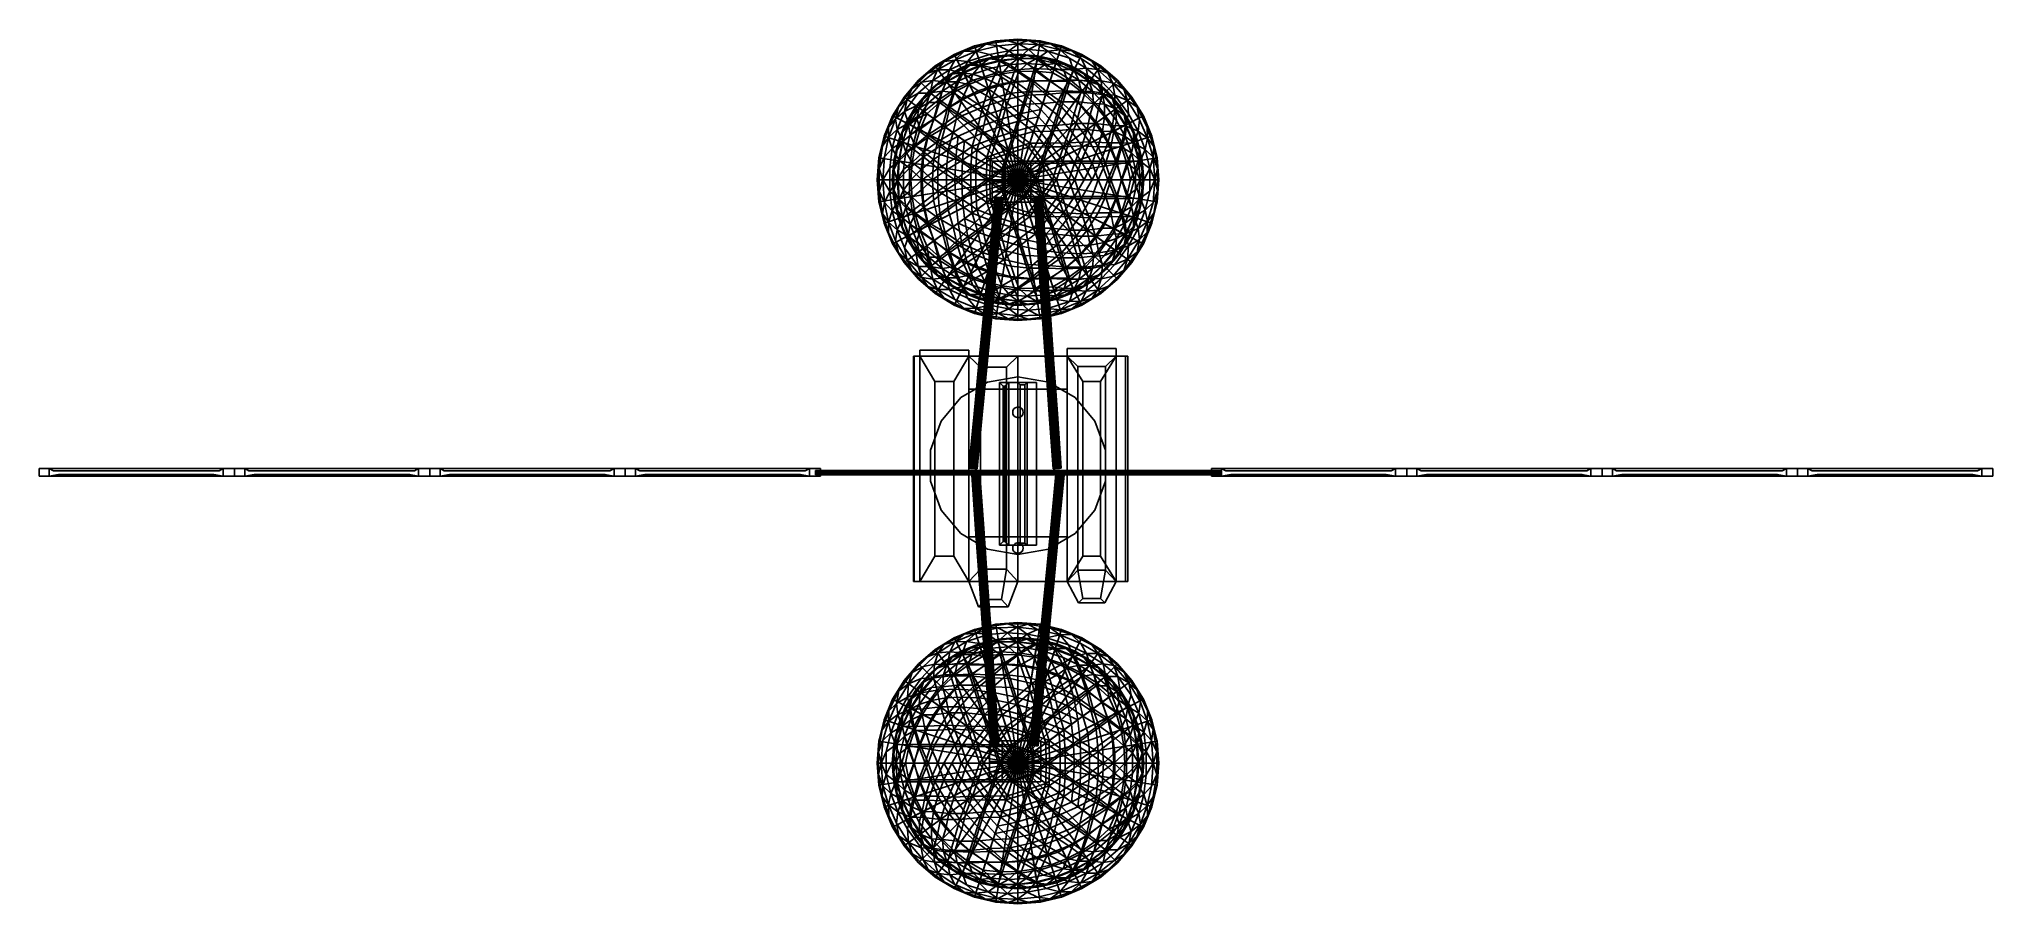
# Model space of a CAD drawing. Extents: x -140 to 778, y -205 to 202.
import ezdxf

# ---------------------------------------------------------------- set-up
doc = ezdxf.new("R2010")
doc.units = 0
doc.layers.add('L1', color=7, linetype='CONTINUOUS')

msp = doc.modelspace()

# ---------------------------------------------------------------- linework, layer by layer
at = {"layer": 'L1'}
for points, invisible_edges in [([(285.581299, 191.33844, -40.533184), (281.357422, 189.276581, -37.291508), (290.210419, 194.701691, -37.291508)], 8), ([(290.210419, 194.701691, -37.291508), (281.357422, 189.276581, -37.291508), (320.250183, 135.745239, -37.291508)], 136), ([(290.658813, 192.031403, -43.695038), (285.581299, 191.33844, -40.533184), (295.031677, 196.176788, -40.618893)], 8), ([(285.581299, 191.33844, -40.533184), (290.210419, 194.701691, -37.291508), (295.031677, 196.176788, -40.618893)], 8), ([(295.031677, 196.176788, -40.618893), (290.210419, 194.701691, -37.291508), (299.80307, 198.67511, -37.291508)], 8), ([(299.80307, 198.67511, -37.291508), (290.210419, 194.701691, -37.291508), (320.250183, 135.745239, -37.291508)], 136), ([(290.658813, 192.031403, -43.695038), (295.031677, 196.176788, -40.618893), (300.621643, 196.155792, -43.78125)], 8), ([(296.464996, 191.33844, -46.699215), (290.658813, 192.031403, -43.695038), (300.621643, 196.155792, -43.78125)], 8), ([(300.621643, 196.155792, -43.78125), (295.031677, 196.176788, -40.618893), (305.131653, 199.458466, -40.618889)], 8), ([(295.031677, 196.176788, -40.618893), (299.80307, 198.67511, -37.291508), (305.131653, 199.458466, -40.618889)], 8), ([(296.464996, 191.33844, -46.699215), (300.621643, 196.155792, -43.78125), (306.81601, 194.701691, -46.699215)], 8), ([(302.856812, 189.276581, -49.471745), (296.464996, 191.33844, -46.699215), (306.81601, 194.701691, -46.699215)], 8), ([(305.131653, 199.458466, -40.618889), (299.80307, 198.67511, -37.291508), (309.8992, 201.098969, -37.291504)], 8), ([(309.8992, 201.098969, -37.291504), (299.80307, 198.67511, -37.291508), (320.250183, 135.745239, -37.291508)], 136), ([(300.621643, 196.155792, -43.78125), (305.131653, 199.458466, -40.618889), (311.105957, 198.675079, -43.695034)], 8), ([(306.81601, 194.701691, -46.699215), (300.621643, 196.155792, -43.78125), (311.105957, 198.675079, -43.695034)], 8), ([(306.751526, 192.63205, -36.55521), (301.993835, 191.932617, -33.227825), (311.00824, 194.096771, -33.227821)], 8), ([(311.00824, 194.096771, -33.227821), (301.993835, 191.932617, -33.227825), (320.250214, 135.745239, -37.330921)], 136), ([(306.81601, 194.701691, -46.699215), (311.704437, 191.58548, -49.355286), (302.856812, 189.276581, -49.471745)], 8), ([(311.105957, 198.675079, -43.695034), (305.131653, 199.458466, -40.618889), (315.621094, 201.098969, -40.53318)], 8), ([(305.131653, 199.458466, -40.618889), (309.8992, 201.098969, -37.291504), (315.621094, 201.098969, -40.53318)], 8), ([(312.085724, 191.932617, -39.631355), (306.751526, 192.63205, -36.55521), (316.117065, 194.096771, -36.469498)], 8), ([(306.751526, 192.63205, -36.55521), (311.00824, 194.096771, -33.227821), (316.117065, 194.096771, -36.469498)], 8), ([(311.105957, 198.675079, -43.695034), (315.946686, 196.444031, -46.391033), (306.81601, 194.701691, -46.699215)], 8), ([(315.946686, 196.444031, -46.391033), (311.704437, 191.58548, -49.355286), (306.81601, 194.701691, -46.699215)], 8), ([(315.621094, 201.098969, -40.53318), (309.8992, 201.098969, -37.291504), (320.250214, 201.913605, -37.291504)], 8), ([(320.250214, 201.913605, -37.291504), (309.8992, 201.098969, -37.291504), (320.250183, 135.745239, -37.291508)], 136), ([(316.117065, 194.096771, -36.469498), (311.00824, 194.096771, -33.227821), (320.250214, 194.824127, -33.227821)], 8), ([(320.250214, 194.824127, -33.227821), (311.00824, 194.096771, -33.227821), (320.250214, 135.745239, -37.330921)], 136), ([(315.621094, 201.098969, -40.53318), (320.432983, 199.68988, -43.247025), (311.105957, 198.675079, -43.695034)], 8), ([(320.432983, 199.68988, -43.247025), (315.946686, 196.444031, -46.391033), (311.105957, 198.675079, -43.695034)], 8), ([(315.946686, 196.444031, -46.391033), (320.715485, 192.826599, -49.008144), (311.704437, 191.58548, -49.355286)], 8), ([(318.85199, 187.502441, -51.717495), (311.704437, 191.58548, -49.355286), (320.715485, 192.826599, -49.008144)], 8), ([(316.117065, 194.096771, -36.469498), (320.413422, 192.838654, -39.183346), (312.085724, 191.932617, -39.631355)], 8), ([(320.413422, 192.838654, -39.183346), (316.407806, 189.940582, -42.327354), (312.085724, 191.932617, -39.631355)], 8), ([(320.250214, 201.913605, -37.291504), (325.049103, 201.280975, -40.010273), (315.621094, 201.098969, -40.53318)], 8), ([(325.049103, 201.280975, -40.010273), (320.432983, 199.68988, -43.247025), (315.621094, 201.098969, -40.53318)], 8), ([(320.432983, 199.68988, -43.247025), (325.163086, 196.977722, -45.901665), (315.946686, 196.444031, -46.391033)], 8), ([(325.163086, 196.977722, -45.901665), (320.715485, 192.826599, -49.008144), (315.946686, 196.444031, -46.391033)], 8), ([(320.250214, 194.824127, -33.227821), (324.534973, 194.259277, -35.94659), (316.117065, 194.096771, -36.469498)], 8), ([(324.534973, 194.259277, -35.94659), (320.413422, 192.838654, -39.183346), (316.117065, 194.096771, -36.469498)], 8), ([(320.413422, 192.838654, -39.183346), (324.636719, 190.417114, -41.837986), (316.407806, 189.940582, -42.327354)], 8), ([(318.85199, 187.502441, -51.717495), (320.715485, 192.826599, -49.008144), (328.054871, 188.077667, -51.203384)], 8), ([(330.601227, 201.098969, -37.291504), (320.250214, 201.913605, -37.291504), (320.250183, 135.745239, -37.291508)], 136), ([(340.697357, 198.67511, -37.291504), (330.601227, 201.098969, -37.291504), (320.250183, 135.745239, -37.291508)], 136), ([(350.290009, 194.701691, -37.2915), (340.697357, 198.67511, -37.291504), (320.250183, 135.745239, -37.291508)], 136), ([(359.143005, 189.276581, -37.2915), (350.290009, 194.701691, -37.2915), (320.250183, 135.745239, -37.291508)], 136), ([(325.049103, 201.280975, -40.010273), (320.250214, 201.913605, -37.291504), (330.601227, 201.098969, -37.291504)], 8), ([(324.534973, 194.259277, -35.94659), (320.250214, 194.824127, -33.227821), (329.492188, 194.096771, -33.227821)], 8), ([(329.492188, 194.096771, -33.227821), (320.250214, 194.824127, -33.227821), (320.250214, 135.745239, -37.330921)], 136), ([(338.506592, 191.932617, -33.227825), (329.492188, 194.096771, -33.227821), (320.250214, 135.745239, -37.330921)], 136), ([(324.534973, 194.259277, -35.94659), (328.737762, 192.5755, -38.613373), (320.413422, 192.838654, -39.183346)], 8), ([(328.737762, 192.5755, -38.613373), (324.636719, 190.417114, -41.837986), (320.413422, 192.838654, -39.183346)], 8), ([(325.049103, 201.280975, -40.010273), (329.756256, 199.395142, -42.677052), (320.432983, 199.68988, -43.247025)], 8), ([(329.756256, 199.395142, -42.677052), (325.163086, 196.977722, -45.901665), (320.432983, 199.68988, -43.247025)], 8), ([(325.163086, 196.977722, -45.901665), (329.71759, 192.976196, -48.436954), (320.715485, 192.826599, -49.008144)], 8), ([(328.054871, 188.077667, -51.203384), (320.715485, 192.826599, -49.008144), (329.71759, 192.976196, -48.436954)], 8), ([(328.737762, 192.5755, -38.613373), (324.534973, 194.259277, -35.94659), (333.836914, 192.798859, -36.017479)], 8), ([(324.534973, 194.259277, -35.94659), (329.492188, 194.096771, -33.227821), (333.836914, 192.798859, -36.017479)], 8), ([(329.756256, 199.395142, -42.677052), (325.049103, 201.280975, -40.010273), (335.467316, 199.645294, -40.081158)], 8), ([(325.049103, 201.280975, -40.010273), (330.601227, 201.098969, -37.291504), (335.467316, 199.645294, -40.081158)], 8), ([(329.756256, 199.395142, -42.677052), (334.281647, 196.292175, -45.240849), (325.163086, 196.977722, -45.901665)], 8), ([(334.281647, 196.292175, -45.240849), (329.71759, 192.976196, -48.436954), (325.163086, 196.977722, -45.901665)], 8), ([(328.054871, 188.077667, -51.203384), (329.71759, 192.976196, -48.436954), (337.102356, 187.61087, -50.412251)], 8), ([(328.737762, 192.5755, -38.613373), (333.836914, 192.798859, -36.017479), (337.993073, 190.352142, -38.684219)], 8), ([(333.836914, 192.798859, -36.017479), (329.492188, 194.096771, -33.227821), (338.506592, 191.932617, -33.227825)], 8), ([(334.281647, 196.292175, -45.240849), (338.538696, 192.031433, -47.65263), (329.71759, 192.976196, -48.436954)], 8), ([(337.102356, 187.61087, -50.412251), (329.71759, 192.976196, -48.436954), (338.538696, 192.031433, -47.65263)], 8), ([(329.756256, 199.395142, -42.677052), (335.467316, 199.645294, -40.081158), (340.122223, 196.904968, -42.747894)], 8), ([(334.281647, 196.292175, -45.240849), (329.756256, 199.395142, -42.677052), (340.122223, 196.904968, -42.747894)], 8), ([(335.467316, 199.645294, -40.081158), (330.601227, 201.098969, -37.291504), (340.697357, 198.67511, -37.291504)], 8), ([(337.993073, 190.352142, -38.684219), (333.836914, 192.798859, -36.017479), (342.79361, 189.888641, -36.017475)], 8), ([(333.836914, 192.798859, -36.017479), (338.506592, 191.932617, -33.227825), (342.79361, 189.888641, -36.017475)], 8), ([(334.281647, 196.292175, -45.240849), (340.122223, 196.904968, -42.747894), (344.487152, 192.976196, -45.240845)], 8), ([(338.538696, 192.031433, -47.65263), (334.281647, 196.292175, -45.240849), (344.487152, 192.976196, -45.240845)], 8), ([(340.122223, 196.904968, -42.747894), (335.467316, 199.645294, -40.081158), (345.49881, 196.385834, -40.081154)], 8), ([(335.467316, 199.645294, -40.081158), (340.697357, 198.67511, -37.291504), (345.49881, 196.385834, -40.081154)], 8), ([(344.487152, 192.976196, -45.240845), (346.230438, 187.61087, -48.436947), (338.538696, 192.031433, -47.65263)], 8), ([(344.487152, 192.976196, -45.240845), (340.122223, 196.904968, -42.747894), (349.972107, 192.826599, -42.677048)], 8), ([(340.122223, 196.904968, -42.747894), (345.49881, 196.385834, -40.081154), (349.972107, 192.826599, -42.677048)], 8), ([(345.49881, 196.385834, -40.081154), (340.697357, 198.67511, -37.291504), (350.290009, 194.701691, -37.2915)], 136), ([(349.972107, 192.826599, -42.677048), (352.267181, 188.171082, -45.901661), (344.487152, 192.976196, -45.240845)], 8), ([(352.267181, 188.171082, -45.901661), (346.230438, 187.61087, -48.436947), (344.487152, 192.976196, -45.240845)], 8), ([(349.972107, 192.826599, -42.677048), (345.49881, 196.385834, -40.081154), (354.888733, 191.58548, -40.010269)], 8), ([(345.49881, 196.385834, -40.081154), (350.290009, 194.701691, -37.2915), (354.888733, 191.58548, -40.010269)], 8), ([(354.888733, 191.58548, -40.010269), (357.688049, 187.584961, -43.247021), (349.972107, 192.826599, -42.677048)], 8), ([(357.688049, 187.584961, -43.247021), (352.267181, 188.171082, -45.901661), (349.972107, 192.826599, -42.677048)], 8), ([(354.888733, 191.58548, -40.010269), (350.290009, 194.701691, -37.2915), (359.143005, 189.276581, -37.2915)], 136), ([(275.147186, 181.651581, -42.677055), (270.379822, 178.497086, -40.081165), (277.846893, 185.944031, -40.010277)], 8), ([(270.379822, 178.497086, -40.081165), (273.462097, 182.533371, -37.291508), (277.846893, 185.944031, -40.010277)], 8), ([(277.846893, 185.944031, -40.010277), (273.462097, 182.533371, -37.291508), (281.357422, 189.276581, -37.291508)], 8), ([(281.357422, 189.276581, -37.291508), (273.462097, 182.533371, -37.291508), (320.250183, 135.745239, -37.291508)], 136), ([(277.846893, 185.944031, -40.010277), (282.516632, 187.370087, -43.247028), (275.147186, 181.651581, -42.677055)], 8), ([(282.516632, 187.370087, -43.247028), (280.284058, 182.39566, -45.901669), (275.147186, 181.651581, -42.677055)], 8), ([(281.357422, 189.276581, -37.291508), (285.581299, 191.33844, -40.533184), (277.846893, 185.944031, -40.010277)], 8), ([(285.581299, 191.33844, -40.533184), (282.516632, 187.370087, -43.247028), (277.846893, 185.944031, -40.010277)], 8), ([(282.516632, 187.370087, -43.247028), (288.053986, 187.381134, -46.391037), (280.284058, 182.39566, -45.901669)], 8), ([(288.053986, 187.381134, -46.391037), (286.322235, 181.65155, -49.008148), (280.284058, 182.39566, -45.901669)], 8), ([(285.524506, 183.541077, -33.227829), (289.295837, 185.382019, -36.469505), (282.390106, 180.565582, -35.946598)], 8), ([(289.295837, 185.382019, -36.469505), (286.55954, 181.838867, -39.183346), (282.390106, 180.565582, -35.946598)], 8), ([(285.581299, 191.33844, -40.533184), (290.658813, 192.031403, -43.695038), (282.516632, 187.370087, -43.247028)], 8), ([(290.658813, 192.031403, -43.695038), (288.053986, 187.381134, -46.391037), (282.516632, 187.370087, -43.247028)], 8), ([(289.295837, 185.382019, -36.469505), (285.524506, 183.541077, -33.227829), (293.428955, 188.384918, -33.227829)], 8), ([(293.428955, 188.384918, -33.227829), (285.524506, 183.541077, -33.227829), (320.250214, 135.745239, -37.330921)], 136), ([(288.053986, 187.381134, -46.391037), (294.341797, 185.944031, -49.355293), (286.322235, 181.65155, -49.008148)], 8), ([(290.95929, 178.439545, -51.717499), (286.322235, 181.65155, -49.008148), (294.341797, 185.944031, -49.355293)], 8), ([(289.295837, 185.382019, -36.469505), (293.829346, 186.000763, -39.631359), (286.55954, 181.838867, -39.183346)], 8), ([(293.829346, 186.000763, -39.631359), (291.503571, 181.848724, -42.327358), (286.55954, 181.838867, -39.183346)], 8), ([(290.658813, 192.031403, -43.695038), (296.464996, 191.33844, -46.699215), (288.053986, 187.381134, -46.391037)], 8), ([(296.464996, 191.33844, -46.699215), (294.341797, 185.944031, -49.355293), (288.053986, 187.381134, -46.391037)], 8), ([(293.829346, 186.000763, -39.631359), (289.295837, 185.382019, -36.469505), (297.733673, 189.701965, -36.555214)], 8), ([(289.295837, 185.382019, -36.469505), (293.428955, 188.384918, -33.227829), (297.733673, 189.701965, -36.555214)], 8), ([(290.95929, 178.439545, -51.717499), (294.341797, 185.944031, -49.355293), (299.325928, 182.533356, -51.944359)], 8), ([(293.829346, 186.000763, -39.631359), (299.013428, 185.382019, -42.635532), (291.503571, 181.848724, -42.327358)], 8), ([(299.013428, 185.382019, -42.635532), (297.117706, 180.565582, -45.291611), (291.503571, 181.848724, -42.327358)], 8), ([(297.733673, 189.701965, -36.555214), (293.428955, 188.384918, -33.227829), (301.993835, 191.932617, -33.227825)], 8), ([(301.993835, 191.932617, -33.227825), (293.428955, 188.384918, -33.227829), (320.250214, 135.745239, -37.330921)], 136), ([(293.829346, 186.000763, -39.631359), (297.733673, 189.701965, -36.555214), (302.724701, 189.683228, -39.717567)], 8), ([(299.013428, 185.382019, -42.635532), (293.829346, 186.000763, -39.631359), (302.724701, 189.683228, -39.717567)], 8), ([(296.464996, 191.33844, -46.699215), (302.856812, 189.276581, -49.471745), (294.341797, 185.944031, -49.355293)], 8), ([(299.325928, 182.533356, -51.944359), (294.341797, 185.944031, -49.355293), (302.856812, 189.276581, -49.471745)], 8), ([(299.013428, 185.382019, -42.635532), (304.720398, 183.541077, -45.408066), (297.117706, 180.565582, -45.291611)], 8), ([(302.724701, 189.683228, -39.717567), (297.733673, 189.701965, -36.555214), (306.751526, 192.63205, -36.55521)], 8), ([(297.733673, 189.701965, -36.555214), (301.993835, 191.932617, -33.227825), (306.751526, 192.63205, -36.55521)], 8), ([(299.013428, 185.382019, -42.635532), (302.724701, 189.683228, -39.717567), (308.255402, 188.384918, -42.635532)], 8), ([(304.720398, 183.541077, -45.408066), (299.013428, 185.382019, -42.635532), (308.255402, 188.384918, -42.635532)], 8), ([(302.856812, 189.276581, -49.471745), (309.676941, 185.896606, -51.944359), (299.325928, 182.533356, -51.944359)], 8), ([(309.676941, 185.896606, -51.944359), (306.349182, 178.528259, -54.281883), (299.325928, 182.533356, -51.944359)], 8), ([(302.724701, 189.683228, -39.717567), (306.751526, 192.63205, -36.55521), (312.085724, 191.932617, -39.631355)], 8), ([(308.255402, 188.384918, -42.635532), (302.724701, 189.683228, -39.717567), (312.085724, 191.932617, -39.631355)], 8), ([(309.676941, 185.896606, -51.944359), (302.856812, 189.276581, -49.471745), (311.704437, 191.58548, -49.355286)], 8), ([(308.255402, 188.384918, -42.635532), (312.620056, 185.6026, -45.291607), (304.720398, 183.541077, -45.408066)], 8), ([(310.809814, 180.523224, -47.880676), (304.720398, 183.541077, -45.408066), (312.620056, 185.6026, -45.291607)], 8), ([(309.676941, 185.896606, -51.944359), (316.757416, 181.281708, -54.056168), (306.349182, 178.528259, -54.281883)], 8), ([(312.085724, 191.932617, -39.631355), (316.407806, 189.940582, -42.327354), (308.255402, 188.384918, -42.635532)], 8), ([(316.407806, 189.940582, -42.327354), (312.620056, 185.6026, -45.291607), (308.255402, 188.384918, -42.635532)], 8), ([(309.676941, 185.896606, -51.944359), (311.704437, 191.58548, -49.355286), (318.85199, 187.502441, -51.717495)], 8), ([(316.757416, 181.281708, -54.056168), (309.676941, 185.896606, -51.944359), (318.85199, 187.502441, -51.717495)], 8), ([(310.809814, 180.523224, -47.880676), (312.620056, 185.6026, -45.291607), (319.001801, 181.957031, -47.653816)], 8), ([(316.407806, 189.940582, -42.327354), (320.665619, 186.710754, -44.944466), (312.620056, 185.6026, -45.291607)], 8), ([(319.001801, 181.957031, -47.653816), (312.620056, 185.6026, -45.291607), (320.665619, 186.710754, -44.944466)], 8), ([(324.636719, 190.417114, -41.837986), (320.665619, 186.710754, -44.944466), (316.407806, 189.940582, -42.327354)], 8), ([(316.757416, 181.281708, -54.056168), (318.85199, 187.502441, -51.717495), (326.110596, 182.215942, -53.656136)], 8), ([(326.110596, 182.215942, -53.656136), (318.85199, 187.502441, -51.717495), (328.054871, 188.077667, -51.203384)], 8), ([(319.001801, 181.957031, -47.653816), (320.665619, 186.710754, -44.944466), (327.218689, 182.470612, -47.139702)], 8), ([(367.0383, 182.53331, -37.2915), (359.143005, 189.276581, -37.2915), (320.250183, 135.745239, -37.291508)], 136), ([(347.071472, 188.384918, -33.227821), (338.506592, 191.932617, -33.227825), (320.250214, 135.745239, -37.330921)], 136), ([(354.975922, 183.541077, -33.227821), (347.071472, 188.384918, -33.227821), (320.250214, 135.745239, -37.330921)], 136), ([(324.636719, 190.417114, -41.837986), (328.703247, 186.844299, -44.373272), (320.665619, 186.710754, -44.944466)], 8), ([(327.218689, 182.470612, -47.139702), (320.665619, 186.710754, -44.944466), (328.703247, 186.844299, -44.373272)], 8), ([(328.737762, 192.5755, -38.613373), (332.77829, 189.804993, -41.177166), (324.636719, 190.417114, -41.837986)], 8), ([(332.77829, 189.804993, -41.177166), (328.703247, 186.844299, -44.373272), (324.636719, 190.417114, -41.837986)], 8), ([(326.110596, 182.215942, -53.656136), (328.054871, 188.077667, -51.203384), (335.343781, 182.198517, -52.920975)], 8), ([(327.218689, 182.470612, -47.139702), (328.703247, 186.844299, -44.373272), (335.296783, 182.053833, -46.348576)], 8), ([(335.343781, 182.198517, -52.920975), (328.054871, 188.077667, -51.203384), (337.102356, 187.61087, -50.412251)], 8), ([(332.77829, 189.804993, -41.177166), (336.579224, 186.000763, -43.588955), (328.703247, 186.844299, -44.373272)], 8), ([(335.296783, 182.053833, -46.348576), (328.703247, 186.844299, -44.373272), (336.579224, 186.000763, -43.588955)], 8), ([(332.77829, 189.804993, -41.177166), (328.737762, 192.5755, -38.613373), (337.993073, 190.352142, -38.684219)], 8), ([(332.77829, 189.804993, -41.177166), (337.993073, 190.352142, -38.684219), (341.89032, 186.844299, -41.17717)], 8), ([(336.579224, 186.000763, -43.588955), (332.77829, 189.804993, -41.177166), (341.89032, 186.844299, -41.17717)], 8), ([(335.296783, 182.053833, -46.348576), (336.579224, 186.000763, -43.588955), (343.446838, 182.053833, -44.373268)], 8), ([(335.343781, 182.198517, -52.920975), (337.102356, 187.61087, -50.412251), (344.69632, 182.670532, -51.203381)], 8), ([(341.89032, 186.844299, -41.17717), (343.446838, 182.053833, -44.373268), (336.579224, 186.000763, -43.588955)], 8), ([(337.102356, 187.61087, -50.412251), (338.538696, 192.031433, -47.65263), (346.230438, 187.61087, -48.436947)], 8), ([(337.102356, 187.61087, -50.412251), (346.230438, 187.61087, -48.436947), (344.69632, 182.670532, -51.203381)], 8), ([(341.89032, 186.844299, -41.17717), (337.993073, 190.352142, -38.684219), (346.787628, 186.710724, -38.613369)], 8), ([(337.993073, 190.352142, -38.684219), (342.79361, 189.888641, -36.017475), (346.787628, 186.710724, -38.613369)], 8), ([(342.79361, 189.888641, -36.017475), (338.506592, 191.932617, -33.227825), (347.071472, 188.384918, -33.227821)], 136), ([(346.787628, 186.710724, -38.613369), (348.836792, 182.554016, -41.837982), (341.89032, 186.844299, -41.17717)], 8), ([(348.836792, 182.554016, -41.837982), (343.446838, 182.053833, -44.373268), (341.89032, 186.844299, -41.17717)], 8), ([(346.787628, 186.710724, -38.613369), (342.79361, 189.888641, -36.017475), (351.17749, 185.6026, -35.94659)], 8), ([(342.79361, 189.888641, -36.017475), (347.071472, 188.384918, -33.227821), (351.17749, 185.6026, -35.94659)], 8), ([(344.69632, 182.670532, -51.203381), (346.230438, 187.61087, -48.436947), (353.425385, 182.198517, -49.008141)], 8), ([(352.267181, 188.171082, -45.901661), (353.425385, 182.198517, -49.008141), (346.230438, 187.61087, -48.436947)], 8), ([(351.17749, 185.6026, -35.94659), (353.676849, 182.030701, -39.183338), (346.787628, 186.710724, -38.613369)], 8), ([(353.676849, 182.030701, -39.183338), (348.836792, 182.554016, -41.837982), (346.787628, 186.710724, -38.613369)], 8), ([(351.17749, 185.6026, -35.94659), (347.071472, 188.384918, -33.227821), (354.975922, 183.541077, -33.227821)], 136), ([(354.975922, 183.541077, -33.227821), (357.892181, 180.523224, -36.469498), (351.17749, 185.6026, -35.94659)], 136), ([(357.892181, 180.523224, -36.469498), (353.676849, 182.030701, -39.183338), (351.17749, 185.6026, -35.94659)], 8), ([(357.688049, 187.584961, -43.247021), (359.409668, 182.322037, -46.391029), (352.267181, 188.171082, -45.901661)], 8), ([(359.409668, 182.322037, -46.391029), (353.425385, 182.198517, -49.008141), (352.267181, 188.171082, -45.901661)], 8), ([(359.143005, 189.276581, -37.2915), (362.40921, 185.896561, -40.533176), (354.888733, 191.58548, -40.010269)], 136), ([(362.40921, 185.896561, -40.533176), (357.688049, 187.584961, -43.247021), (354.888733, 191.58548, -40.010269)], 8), ([(362.40921, 185.896561, -40.533176), (364.637299, 181.281693, -43.69503), (357.688049, 187.584961, -43.247021)], 8), ([(364.637299, 181.281693, -43.69503), (359.409668, 182.322037, -46.391029), (357.688049, 187.584961, -43.247021)], 8), ([(362.40921, 185.896561, -40.533176), (359.143005, 189.276581, -37.2915), (367.0383, 182.53331, -37.2915)], 136), ([(364.637299, 181.281693, -43.69503), (362.40921, 185.896561, -40.533176), (369.931061, 178.403854, -40.618885)], 8), ([(362.40921, 185.896561, -40.533176), (367.0383, 182.53331, -37.2915), (369.931061, 178.403854, -40.618885)], 136), ([(264.179993, 169.963791, -40.081165), (261.293762, 165.78508, -37.291508), (266.718872, 174.638046, -37.291508)], 8), ([(266.718872, 174.638046, -37.291508), (261.293762, 165.78508, -37.291508), (320.250183, 135.745239, -37.291508)], 136), ([(268.22464, 173.544052, -42.747902), (264.179993, 169.963791, -40.081165), (270.379822, 178.497086, -40.081165)], 8), ([(264.179993, 169.963791, -40.081165), (266.718872, 174.638046, -37.291508), (270.379822, 178.497086, -40.081165)], 8), ([(270.379822, 178.497086, -40.081165), (266.718872, 174.638046, -37.291508), (273.462097, 182.533371, -37.291508)], 8), ([(273.462097, 182.533371, -37.291508), (266.718872, 174.638046, -37.291508), (320.250183, 135.745239, -37.291508)], 136), ([(272.370331, 170.532013, -47.652641), (267.002594, 167.799973, -45.240852), (273.309967, 176.481262, -45.240852)], 8), ([(267.002594, 167.799973, -45.240852), (268.22464, 173.544052, -42.747902), (273.309967, 176.481262, -45.240852)], 8), ([(273.309967, 176.481262, -45.240852), (268.22464, 173.544052, -42.747902), (275.147186, 181.651581, -42.677055)], 8), ([(268.22464, 173.544052, -42.747902), (270.379822, 178.497086, -40.081165), (275.147186, 181.651581, -42.677055)], 8), ([(276.130676, 167.799957, -50.412262), (272.370331, 170.532013, -47.652641), (278.951416, 176.481262, -48.436958)], 8), ([(273.309967, 176.481262, -45.240852), (278.951416, 176.481262, -48.436958), (272.370331, 170.532013, -47.652641)], 8), ([(275.723083, 173.916534, -36.017487), (272.454376, 170.470963, -33.227829), (278.475128, 177.520325, -33.227829)], 8), ([(278.475128, 177.520325, -33.227829), (272.454376, 170.470963, -33.227829), (320.250214, 135.745239, -37.330921)], 136), ([(275.147186, 181.651581, -42.677055), (280.284058, 182.39566, -45.901669), (273.309967, 176.481262, -45.240852)], 8), ([(280.284058, 182.39566, -45.901669), (278.951416, 176.481262, -48.436958), (273.309967, 176.481262, -45.240852)], 8), ([(278.339264, 172.116699, -41.177174), (273.798828, 169.494186, -38.684223), (279.979645, 176.733032, -38.613377)], 8), ([(273.798828, 169.494186, -38.684223), (275.723083, 173.916534, -36.017487), (279.979645, 176.733032, -38.613377)], 8), ([(279.979645, 176.733032, -38.613377), (275.723083, 173.916534, -36.017487), (282.390106, 180.565582, -35.946598)], 8), ([(275.723083, 173.916534, -36.017487), (278.475128, 177.520325, -33.227829), (282.390106, 180.565582, -35.946598)], 8), ([(276.130676, 167.799957, -50.412262), (278.951416, 176.481262, -48.436958), (283.175873, 173.495575, -51.203384)], 8), ([(279.979645, 176.733032, -38.613377), (284.566162, 177.3974, -41.83799), (278.339264, 172.116699, -41.177174)], 8), ([(284.566162, 177.3974, -41.83799), (283.376282, 172.116699, -44.373276), (278.339264, 172.116699, -41.177174)], 8), ([(282.390106, 180.565582, -35.946598), (278.475128, 177.520325, -33.227829), (285.524506, 183.541077, -33.227829)], 8), ([(285.524506, 183.541077, -33.227829), (278.475128, 177.520325, -33.227829), (320.250214, 135.745239, -37.330921)], 136), ([(280.284058, 182.39566, -45.901669), (286.322235, 181.65155, -49.008148), (278.951416, 176.481262, -48.436958)], 8), ([(283.175873, 173.495575, -51.203384), (278.951416, 176.481262, -48.436958), (286.322235, 181.65155, -49.008148)], 8), ([(282.390106, 180.565582, -35.946598), (286.55954, 181.838867, -39.183346), (279.979645, 176.733032, -38.613377)], 8), ([(286.55954, 181.838867, -39.183346), (284.566162, 177.3974, -41.83799), (279.979645, 176.733032, -38.613377)], 8), ([(283.175873, 173.495575, -51.203384), (286.322235, 181.65155, -49.008148), (290.95929, 178.439545, -51.717499)], 8), ([(288.194244, 169.896179, -53.656139), (283.175873, 173.495575, -51.203384), (290.95929, 178.439545, -51.717499)], 8), ([(284.566162, 177.3974, -41.83799), (289.957367, 176.733032, -44.944469), (283.376282, 172.116699, -44.373276)], 8), ([(287.148132, 169.450897, -47.139706), (283.376282, 172.116699, -44.373276), (289.957367, 176.733032, -44.944469)], 8), ([(286.55954, 181.838867, -39.183346), (291.503571, 181.848724, -42.327358), (284.566162, 177.3974, -41.83799)], 8), ([(291.503571, 181.848724, -42.327358), (289.957367, 176.733032, -44.944469), (284.566162, 177.3974, -41.83799)], 8), ([(287.148132, 169.450897, -47.139706), (289.957367, 176.733032, -44.944469), (294.097595, 173.865143, -47.65382)], 8), ([(288.194244, 169.896179, -53.656139), (290.95929, 178.439545, -51.717499), (296.310272, 174.638031, -54.056171)], 8), ([(293.884064, 165.785065, -55.75518), (288.194244, 169.896179, -53.656139), (296.310272, 174.638031, -54.056171)], 8), ([(291.503571, 181.848724, -42.327358), (297.117706, 180.565582, -45.291611), (289.957367, 176.733032, -44.944469)], 8), ([(294.097595, 173.865143, -47.65382), (289.957367, 176.733032, -44.944469), (297.117706, 180.565582, -45.291611)], 8), ([(296.310272, 174.638031, -54.056171), (290.95929, 178.439545, -51.717499), (299.325928, 182.533356, -51.944359)], 8), ([(296.310272, 174.638031, -54.056171), (303.553986, 169.947754, -56.243359), (293.884064, 165.785065, -55.75518)], 8), ([(294.097595, 173.865143, -47.65382), (297.117706, 180.565582, -45.291611), (301.567841, 177.520325, -47.880684)], 8), ([(298.875275, 170.470947, -49.992489), (294.097595, 173.865143, -47.65382), (301.567841, 177.520325, -47.880684)], 8), ([(299.325928, 182.533356, -51.944359), (306.349182, 178.528259, -54.281883), (296.310272, 174.638031, -54.056171)], 8), ([(306.349182, 178.528259, -54.281883), (303.553986, 169.947754, -56.243359), (296.310272, 174.638031, -54.056171)], 8), ([(301.567841, 177.520325, -47.880684), (297.117706, 180.565582, -45.291611), (304.720398, 183.541077, -45.408066)], 8), ([(301.567841, 177.520325, -47.880684), (307.838562, 173.944336, -50.218204), (298.875275, 170.470947, -49.992489)], 8), ([(304.720398, 183.541077, -45.408066), (310.809814, 180.523224, -47.880676), (301.567841, 177.520325, -47.880684)], 8), ([(310.809814, 180.523224, -47.880676), (307.838562, 173.944336, -50.218204), (301.567841, 177.520325, -47.880684)], 8), ([(306.349182, 178.528259, -54.281883), (313.653992, 173.229462, -56.243359), (303.553986, 169.947754, -56.243359)], 8), ([(316.757416, 181.281708, -54.056168), (313.653992, 173.229462, -56.243359), (306.349182, 178.528259, -54.281883)], 8), ([(310.809814, 180.523224, -47.880676), (317.131653, 176.402802, -49.992489), (307.838562, 173.944336, -50.218204)], 8), ([(317.131653, 176.402802, -49.992489), (314.360748, 169.213287, -52.17968), (307.838562, 173.944336, -50.218204)], 8), ([(317.131653, 176.402802, -49.992489), (310.809814, 180.523224, -47.880676), (319.001801, 181.957031, -47.653816)], 8), ([(316.757416, 181.281708, -54.056168), (323.923889, 175.545593, -55.75518), (313.653992, 173.229462, -56.243359)], 8), ([(323.923889, 175.545593, -55.75518), (321.062927, 166.740479, -57.758644), (313.653992, 173.229462, -56.243359)], 8), ([(317.131653, 176.402802, -49.992489), (323.530304, 171.28125, -51.691498), (314.360748, 169.213287, -52.17968)], 8), ([(323.923889, 175.545593, -55.75518), (316.757416, 181.281708, -54.056168), (326.110596, 182.215942, -53.656136)], 8), ([(317.131653, 176.402802, -49.992489), (319.001801, 181.957031, -47.653816), (325.482727, 177.236938, -49.592453)], 8), ([(323.530304, 171.28125, -51.691498), (317.131653, 176.402802, -49.992489), (325.482727, 177.236938, -49.592453)], 8), ([(325.482727, 177.236938, -49.592453), (319.001801, 181.957031, -47.653816), (327.218689, 182.470612, -47.139702)], 8), ([(373.781525, 174.638016, -37.2915), (367.0383, 182.53331, -37.2915), (320.250183, 135.745239, -37.291508)], 136), ([(379.206635, 165.785049, -37.2915), (373.781525, 174.638016, -37.2915), (320.250183, 135.745239, -37.291508)], 136), ([(362.025299, 177.520325, -33.227821), (354.975922, 183.541077, -33.227821), (320.250214, 135.745239, -37.330921)], 136), ([(368.046051, 170.470932, -33.227821), (362.025299, 177.520325, -33.227821), (320.250214, 135.745239, -37.330921)], 136), ([(323.923889, 175.545593, -55.75518), (330.999908, 168.829437, -56.99955), (321.062927, 166.740479, -57.758644)], 8), ([(323.530304, 171.28125, -51.691498), (325.482727, 177.236938, -49.592453), (331.898773, 171.595795, -51.067146)], 8), ([(323.923889, 175.545593, -55.75518), (326.110596, 182.215942, -53.656136), (333.2966, 175.897888, -55.130829)], 8), ([(330.999908, 168.829437, -56.99955), (323.923889, 175.545593, -55.75518), (333.2966, 175.897888, -55.130829)], 8), ([(325.482727, 177.236938, -49.592453), (327.218689, 182.470612, -47.139702), (333.726624, 177.221375, -48.857296)], 8), ([(331.898773, 171.595795, -51.067146), (325.482727, 177.236938, -49.592453), (333.726624, 177.221375, -48.857296)], 8), ([(333.2966, 175.897888, -55.130829), (326.110596, 182.215942, -53.656136), (335.343781, 182.198517, -52.920975)], 8), ([(333.726624, 177.221375, -48.857296), (327.218689, 182.470612, -47.139702), (335.296783, 182.053833, -46.348576)], 8), ([(330.999908, 168.829437, -56.99955), (333.2966, 175.897888, -55.130829), (340.67218, 170.103729, -55.755177)], 8), ([(331.898773, 171.595795, -51.067146), (333.726624, 177.221375, -48.857296), (340.405243, 172.388306, -49.592453)], 8), ([(333.2966, 175.897888, -55.130829), (335.343781, 182.198517, -52.920975), (342.823822, 176.785492, -53.656132)], 8), ([(333.2966, 175.897888, -55.130829), (342.823822, 176.785492, -53.656132), (340.67218, 170.103729, -55.755177)], 8), ([(333.726624, 177.221375, -48.857296), (335.296783, 182.053833, -46.348576), (342.077087, 177.642822, -47.139706)], 8), ([(333.726624, 177.221375, -48.857296), (342.077087, 177.642822, -47.139706), (340.405243, 172.388306, -49.592453)], 8), ([(335.296783, 182.053833, -46.348576), (343.446838, 182.053833, -44.373268), (342.077087, 177.642822, -47.139706)], 8), ([(335.343781, 182.198517, -52.920975), (344.69632, 182.670532, -51.203381), (342.823822, 176.785492, -53.656132)], 8), ([(340.405243, 172.388306, -49.592453), (342.077087, 177.642822, -47.139706), (348.422791, 172.397552, -47.653812)], 8), ([(340.67218, 170.103729, -55.755177), (342.823822, 176.785492, -53.656132), (349.841583, 170.532013, -54.056164)], 8), ([(342.077087, 177.642822, -47.139706), (343.446838, 182.053833, -44.373268), (349.870911, 177.221375, -44.944462)], 8), ([(342.077087, 177.642822, -47.139706), (349.870911, 177.221375, -44.944462), (348.422791, 172.397552, -47.653812)], 8), ([(342.823822, 176.785492, -53.656132), (344.69632, 182.670532, -51.203381), (351.803497, 176.795837, -51.717495)], 8), ([(342.823822, 176.785492, -53.656132), (351.803497, 176.795837, -51.717495), (349.841583, 170.532013, -54.056164)], 8), ([(348.836792, 182.554016, -41.837982), (349.870911, 177.221375, -44.944462), (343.446838, 182.053833, -44.373268)], 8), ([(344.69632, 182.670532, -51.203381), (353.425385, 182.198517, -49.008141), (351.803497, 176.795837, -51.717495)], 8), ([(348.422791, 172.397552, -47.653812), (349.870911, 177.221375, -44.944462), (355.728546, 171.595795, -45.291607)], 8), ([(353.676849, 182.030701, -39.183338), (355.21402, 177.331665, -42.327351), (348.836792, 182.554016, -41.837982)], 8), ([(355.21402, 177.331665, -42.327351), (349.870911, 177.221375, -44.944462), (348.836792, 182.554016, -41.837982)], 8), ([(349.841583, 170.532013, -54.056164), (351.803497, 176.795837, -51.717495), (358.282379, 170.103714, -51.944355)], 8), ([(355.21402, 177.331665, -42.327351), (355.728546, 171.595795, -45.291607), (349.870911, 177.221375, -44.944462)], 8), ([(351.803497, 176.795837, -51.717495), (353.425385, 182.198517, -49.008141), (359.985931, 175.897842, -49.355286)], 8), ([(351.803497, 176.795837, -51.717495), (359.985931, 175.897842, -49.355286), (358.282379, 170.103714, -51.944355)], 8), ([(359.409668, 182.322037, -46.391029), (359.985931, 175.897842, -49.355286), (353.425385, 182.198517, -49.008141)], 8), ([(357.892181, 180.523224, -36.469498), (359.881561, 176.402802, -39.631351), (353.676849, 182.030701, -39.183338)], 8), ([(359.881561, 176.402802, -39.631351), (355.21402, 177.331665, -42.327351), (353.676849, 182.030701, -39.183338)], 8), ([(357.892181, 180.523224, -36.469498), (354.975922, 183.541077, -33.227821), (362.025299, 177.520325, -33.227821)], 136), ([(359.881561, 176.402802, -39.631351), (360.895081, 171.281235, -42.635532), (355.21402, 177.331665, -42.327351)], 8), ([(360.895081, 171.281235, -42.635532), (355.728546, 171.595795, -45.291607), (355.21402, 177.331665, -42.327351)], 8), ([(359.881561, 176.402802, -39.631351), (357.892181, 180.523224, -36.469498), (364.608124, 173.833267, -36.555206)], 136), ([(357.892181, 180.523224, -36.469498), (362.025299, 177.520325, -33.227821), (364.608124, 173.833267, -36.555206)], 136), ([(358.282379, 170.103714, -51.944355), (359.985931, 175.897842, -49.355286), (365.786682, 168.829422, -49.471745)], 8), ([(364.637299, 181.281693, -43.69503), (365.77243, 175.545547, -46.699211), (359.409668, 182.322037, -46.391029)], 8), ([(365.77243, 175.545547, -46.699211), (359.985931, 175.897842, -49.355286), (359.409668, 182.322037, -46.391029)], 8), ([(360.895081, 171.281235, -42.635532), (359.881561, 176.402802, -39.631351), (366.132629, 169.080734, -39.717567)], 8), ([(359.881561, 176.402802, -39.631351), (364.608124, 173.833267, -36.555206), (366.132629, 169.080734, -39.717567)], 8), ([(365.77243, 175.545547, -46.699211), (365.786682, 168.829422, -49.471745), (359.985931, 175.897842, -49.355286)], 8), ([(364.608124, 173.833267, -36.555206), (362.025299, 177.520325, -33.227821), (368.046051, 170.470932, -33.227821)], 136), ([(365.77243, 175.545547, -46.699211), (364.637299, 181.281693, -43.69503), (371.638489, 173.081009, -43.781246)], 8), ([(364.637299, 181.281693, -43.69503), (369.931061, 178.403854, -40.618885), (371.638489, 173.081009, -43.781246)], 8), ([(365.786682, 168.829422, -49.471745), (365.77243, 175.545547, -46.699211), (372.169708, 166.740463, -46.699211)], 8), ([(365.77243, 175.545547, -46.699211), (371.638489, 173.081009, -43.781246), (372.169708, 166.740463, -46.699211)], 8), ([(369.931061, 178.403854, -40.618885), (367.0383, 182.53331, -37.2915), (373.781525, 174.638016, -37.2915)], 136), ([(371.638489, 173.081009, -43.781246), (369.931061, 178.403854, -40.618885), (376.173187, 169.812271, -40.618889)], 136), ([(369.931061, 178.403854, -40.618885), (373.781525, 174.638016, -37.2915), (376.173187, 169.812271, -40.618889)], 136), ([(376.173187, 169.812271, -40.618889), (373.781525, 174.638016, -37.2915), (379.206635, 165.785049, -37.2915)], 136), ([(259.404968, 160.560928, -40.010277), (257.320343, 156.192398, -37.291512), (261.293762, 165.78508, -37.291508)], 8), ([(261.293762, 165.78508, -37.291508), (257.320343, 156.192398, -37.291512), (320.250183, 135.745239, -37.291508)], 136), ([(262.653076, 164.454941, -42.677059), (259.404968, 160.560928, -40.010277), (264.179993, 169.963791, -40.081165)], 8), ([(259.404968, 160.560928, -40.010277), (261.293762, 165.78508, -37.291508), (264.179993, 169.963791, -40.081165)], 8), ([(267.002594, 167.799973, -45.240852), (262.653076, 164.454941, -42.677059), (268.22464, 173.544052, -42.747902)], 8), ([(262.653076, 164.454941, -42.677059), (264.179993, 169.963791, -40.081165), (268.22464, 173.544052, -42.747902)], 8), ([(262.653076, 164.454941, -42.677059), (267.002594, 167.799973, -45.240852), (263.532806, 159.339554, -45.901672)], 8), ([(267.002594, 167.799973, -45.240852), (268.745911, 162.434616, -48.436958), (263.532806, 159.339554, -45.901672)], 8), ([(268.824219, 161.378922, -38.613377), (265.924103, 157.902115, -35.946598), (270.187531, 166.297501, -36.017487)], 8), ([(265.924103, 157.902115, -35.946598), (267.610535, 162.566513, -33.227829), (270.187531, 166.297501, -36.017487)], 8), ([(267.002594, 167.799973, -45.240852), (272.370331, 170.532013, -47.652641), (268.745911, 162.434616, -48.436958)], 8), ([(270.187531, 166.297501, -36.017487), (267.610535, 162.566513, -33.227829), (272.454376, 170.470963, -33.227829)], 8), ([(272.454376, 170.470963, -33.227829), (267.610535, 162.566513, -33.227829), (320.250214, 135.745239, -37.330921)], 136), ([(276.130676, 167.799957, -50.412262), (268.745911, 162.434616, -48.436958), (272.370331, 170.532013, -47.652641)], 8), ([(272.8909, 159.339539, -51.203392), (268.745911, 162.434616, -48.436958), (276.130676, 167.799957, -50.412262)], 8), ([(272.707703, 164.365509, -41.177174), (268.824219, 161.378922, -38.613377), (273.798828, 169.494186, -38.684223)], 8), ([(268.824219, 161.378922, -38.613377), (270.187531, 166.297501, -36.017487), (273.798828, 169.494186, -38.684223)], 8), ([(273.798828, 169.494186, -38.684223), (270.187531, 166.297501, -36.017487), (275.723083, 173.916534, -36.017487)], 8), ([(270.187531, 166.297501, -36.017487), (272.454376, 170.470963, -33.227829), (275.723083, 173.916534, -36.017487)], 8), ([(277.500336, 166.804871, -43.588963), (272.707703, 164.365509, -41.177174), (278.339264, 172.116699, -41.177174)], 8), ([(272.707703, 164.365509, -41.177174), (273.798828, 169.494186, -38.684223), (278.339264, 172.116699, -41.177174)], 8), ([(272.707703, 164.365509, -41.177174), (277.500336, 166.804871, -43.588963), (274.264252, 159.575043, -44.37328)], 8), ([(280.73468, 164.454956, -52.920982), (272.8909, 159.339539, -51.203392), (276.130676, 167.799957, -50.412262)], 8), ([(280.857788, 164.365509, -46.348579), (274.264252, 159.575043, -44.37328), (277.500336, 166.804871, -43.588963)], 8), ([(280.73468, 164.454956, -52.920982), (276.130676, 167.799957, -50.412262), (283.175873, 173.495575, -51.203384)], 8), ([(280.857788, 164.365509, -46.348579), (277.500336, 166.804871, -43.588963), (283.376282, 172.116699, -44.373276)], 8), ([(278.339264, 172.116699, -41.177174), (283.376282, 172.116699, -44.373276), (277.500336, 166.804871, -43.588963)], 8), ([(280.73468, 164.454956, -52.920982), (283.175873, 173.495575, -51.203384), (288.194244, 169.896179, -53.656139)], 8), ([(286.09433, 160.560944, -55.130833), (280.73468, 164.454956, -52.920982), (288.194244, 169.896179, -53.656139)], 8), ([(280.857788, 164.365509, -46.348579), (283.376282, 172.116699, -44.373276), (287.148132, 169.450897, -47.139706)], 8), ([(284.968506, 161.378906, -48.8573), (280.857788, 164.365509, -46.348579), (287.148132, 169.450897, -47.139706)], 8), ([(284.968506, 161.378906, -48.8573), (287.148132, 169.450897, -47.139706), (291.628815, 166.237152, -49.592461)], 8), ([(289.753906, 157.9021, -51.067154), (284.968506, 161.378906, -48.8573), (291.628815, 166.237152, -49.592461)], 8), ([(286.09433, 160.560944, -55.130833), (288.194244, 169.896179, -53.656139), (293.884064, 165.785065, -55.75518)], 8), ([(292.107117, 156.192383, -56.999554), (286.09433, 160.560944, -55.130833), (293.884064, 165.785065, -55.75518)], 8), ([(291.628815, 166.237152, -49.592461), (287.148132, 169.450897, -47.139706), (294.097595, 173.865143, -47.65382)], 8), ([(289.753906, 157.9021, -51.067154), (291.628815, 166.237152, -49.592461), (296.709015, 162.566498, -51.691498)], 8), ([(291.628815, 166.237152, -49.592461), (294.097595, 173.865143, -47.65382), (298.875275, 170.470947, -49.992489)], 8), ([(296.709015, 162.566498, -51.691498), (291.628815, 166.237152, -49.592461), (298.875275, 170.470947, -49.992489)], 8), ([(293.884064, 165.785065, -55.75518), (301.374146, 160.343201, -57.758648), (292.107117, 156.192383, -56.999554)], 8), ([(303.553986, 169.947754, -56.243359), (301.374146, 160.343201, -57.758648), (293.884064, 165.785065, -55.75518)], 8), ([(298.875275, 170.470947, -49.992489), (305.342896, 166.283203, -52.17968), (296.709015, 162.566498, -51.691498)], 8), ([(305.342896, 166.283203, -52.17968), (303.396576, 157.707703, -53.694965), (296.709015, 162.566498, -51.691498)], 8), ([(307.838562, 173.944336, -50.218204), (305.342896, 166.283203, -52.17968), (298.875275, 170.470947, -49.992489)], 8), ([(303.553986, 169.947754, -56.243359), (311.105957, 163.888336, -58.013767), (301.374146, 160.343201, -57.758648)], 8), ([(305.342896, 166.283203, -52.17968), (312.085724, 160.872986, -53.950089), (303.396576, 157.707703, -53.694965)], 8), ([(313.653992, 173.229462, -56.243359), (311.105957, 163.888336, -58.013767), (303.553986, 169.947754, -56.243359)], 8), ([(307.838562, 173.944336, -50.218204), (314.360748, 169.213287, -52.17968), (305.342896, 166.283203, -52.17968)], 8), ([(314.360748, 169.213287, -52.17968), (312.085724, 160.872986, -53.950089), (305.342896, 166.283203, -52.17968)], 8), ([(313.653992, 173.229462, -56.243359), (321.062927, 166.740479, -57.758644), (311.105957, 163.888336, -58.013767)], 8), ([(318.419647, 158.44574, -59.044163), (311.105957, 163.888336, -58.013767), (321.062927, 166.740479, -57.758644)], 8), ([(314.360748, 169.213287, -52.17968), (320.975861, 163.419556, -53.694962), (312.085724, 160.872986, -53.950089)], 8), ([(323.530304, 171.28125, -51.691498), (320.975861, 163.419556, -53.694962), (314.360748, 169.213287, -52.17968)], 8), ([(318.419647, 158.44574, -59.044163), (321.062927, 166.740479, -57.758644), (328.497681, 161.128326, -58.491409)], 8), ([(383.180054, 156.192368, -37.291504), (379.206635, 165.785049, -37.2915), (320.250183, 135.745239, -37.291508)], 136), ([(372.889893, 162.566483, -33.227821), (368.046051, 170.470932, -33.227821), (320.250214, 135.745239, -37.330921)], 136), ([(323.530304, 171.28125, -51.691498), (329.848175, 165.284698, -52.935871), (320.975861, 163.419556, -53.694962)], 8), ([(327.614014, 158.408722, -54.427731), (320.975861, 163.419556, -53.694962), (329.848175, 165.284698, -52.935871)], 8), ([(328.497681, 161.128326, -58.491409), (321.062927, 166.740479, -57.758644), (330.999908, 168.829437, -56.99955)], 8), ([(329.848175, 165.284698, -52.935871), (323.530304, 171.28125, -51.691498), (331.898773, 171.595795, -51.067146)], 8), ([(327.614014, 158.408722, -54.427731), (329.848175, 165.284698, -52.935871), (335.929688, 158.56076, -53.694965)], 8), ([(328.497681, 161.128326, -58.491409), (330.999908, 168.829437, -56.99955), (337.811218, 161.298645, -57.758644)], 8), ([(329.848175, 165.284698, -52.935871), (331.898773, 171.595795, -51.067146), (338.484131, 166.422455, -51.691498)], 8), ([(338.484131, 166.422455, -51.691498), (335.929688, 158.56076, -53.694965), (329.848175, 165.284698, -52.935871)], 8), ([(340.67218, 170.103729, -55.755177), (337.811218, 161.298645, -57.758644), (330.999908, 168.829437, -56.99955)], 8), ([(331.898773, 171.595795, -51.067146), (340.405243, 172.388306, -49.592453), (338.484131, 166.422455, -51.691498)], 8), ([(344.68692, 159.359711, -52.179676), (335.929688, 158.56076, -53.694965), (338.484131, 166.422455, -51.691498)], 8), ([(347.619324, 162.193451, -56.243351), (337.811218, 161.298645, -57.758644), (340.67218, 170.103729, -55.755177)], 8), ([(338.484131, 166.422455, -51.691498), (340.405243, 172.388306, -49.592453), (346.671112, 166.804871, -49.992485)], 8), ([(346.671112, 166.804871, -49.992485), (344.68692, 159.359711, -52.179676), (338.484131, 166.422455, -51.691498)], 8), ([(340.405243, 172.388306, -49.592453), (348.422791, 172.397552, -47.653812), (346.671112, 166.804871, -49.992485)], 8), ([(349.841583, 170.532013, -54.056164), (347.619324, 162.193451, -56.243351), (340.67218, 170.103729, -55.755177)], 8), ([(352.744293, 159.353577, -50.218201), (344.68692, 159.359711, -52.179676), (346.671112, 166.804871, -49.992485)], 8), ([(346.671112, 166.804871, -49.992485), (348.422791, 172.397552, -47.653812), (354.207489, 166.422455, -47.880672)], 8), ([(354.207489, 166.422455, -47.880672), (352.744293, 159.353577, -50.218201), (346.671112, 166.804871, -49.992485)], 8), ([(356.643585, 162.186569, -54.281879), (347.619324, 162.193451, -56.243351), (349.841583, 170.532013, -54.056164)], 8), ([(348.422791, 172.397552, -47.653812), (355.728546, 171.595795, -45.291607), (354.207489, 166.422455, -47.880672)], 8), ([(358.282379, 170.103714, -51.944355), (356.643585, 162.186569, -54.281879), (349.841583, 170.532013, -54.056164)], 8), ([(359.919373, 158.560745, -47.880676), (352.744293, 159.353577, -50.218201), (354.207489, 166.422455, -47.880672)], 8), ([(354.207489, 166.422455, -47.880672), (355.728546, 171.595795, -45.291607), (360.907776, 165.284683, -45.408062)], 8), ([(360.907776, 165.284683, -45.408062), (359.919373, 158.560745, -47.880676), (354.207489, 166.422455, -47.880672)], 8), ([(360.895081, 171.281235, -42.635532), (360.907776, 165.284683, -45.408062), (355.728546, 171.595795, -45.291607)], 8), ([(364.679657, 161.29863, -51.944355), (356.643585, 162.186569, -54.281879), (358.282379, 170.103714, -51.944355)], 8), ([(365.786682, 168.829422, -49.471745), (364.679657, 161.29863, -51.944355), (358.282379, 170.103714, -51.944355)], 8), ([(359.919373, 158.560745, -47.880676), (360.907776, 165.284683, -45.408062), (365.30954, 158.408707, -45.291607)], 8), ([(360.907776, 165.284683, -45.408062), (360.895081, 171.281235, -42.635532), (366.606903, 163.41954, -42.635532)], 8), ([(360.895081, 171.281235, -42.635532), (366.132629, 169.080734, -39.717567), (366.606903, 163.41954, -42.635532)], 8), ([(366.606903, 163.41954, -42.635532), (365.30954, 158.408707, -45.291607), (360.907776, 165.284683, -45.408062)], 8), ([(366.132629, 169.080734, -39.717567), (364.608124, 173.833267, -36.555206), (370.181458, 166.162247, -36.555206)], 136), ([(364.608124, 173.833267, -36.555206), (368.046051, 170.470932, -33.227821), (370.181458, 166.162247, -36.555206)], 136), ([(364.679657, 161.29863, -51.944355), (365.786682, 168.829422, -49.471745), (370.716644, 161.128311, -49.355286)], 8), ([(372.169708, 166.740463, -46.699211), (370.716644, 161.128311, -49.355286), (365.786682, 168.829422, -49.471745)], 8), ([(366.606903, 163.41954, -42.635532), (366.132629, 169.080734, -39.717567), (371.164612, 160.872971, -39.631351)], 8), ([(366.132629, 169.080734, -39.717567), (370.181458, 166.162247, -36.555206), (371.164612, 160.872971, -39.631351)], 136), ([(370.181458, 166.162247, -36.555206), (368.046051, 170.470932, -33.227821), (372.889893, 162.566483, -33.227821)], 136), ([(371.164612, 160.872971, -39.631351), (370.181458, 166.162247, -36.555206), (374.468597, 157.707687, -36.469498)], 136), ([(370.181458, 166.162247, -36.555206), (372.889893, 162.566483, -33.227821), (374.468597, 157.707687, -36.469498)], 136), ([(376.648315, 158.595078, -46.391033), (370.716644, 161.128311, -49.355286), (372.169708, 166.740463, -46.699211)], 8), ([(372.169708, 166.740463, -46.699211), (371.638489, 173.081009, -43.781246), (377.274323, 163.888321, -43.695034)], 8), ([(371.638489, 173.081009, -43.781246), (376.173187, 169.812271, -40.618889), (377.274323, 163.888321, -43.695034)], 8), ([(377.274323, 163.888321, -43.695034), (376.648315, 158.595078, -46.391033), (372.169708, 166.740463, -46.699211)], 8), ([(377.274323, 163.888321, -43.695034), (376.173187, 169.812271, -40.618889), (380.974792, 160.343185, -40.53318)], 136), ([(376.173187, 169.812271, -40.618889), (379.206635, 165.785049, -37.2915), (380.974792, 160.343185, -40.53318)], 136), ([(380.974792, 160.343185, -40.53318), (379.206635, 165.785049, -37.2915), (383.180054, 156.192368, -37.291504)], 136), ([(256.664642, 151.538101, -40.533188), (254.896469, 146.096268, -37.291512), (257.320343, 156.192398, -37.291512)], 8), ([(257.320343, 156.192398, -37.291512), (254.896469, 146.096268, -37.291512), (320.250183, 135.745239, -37.291508)], 136), ([(257.320343, 156.192398, -37.291512), (259.404968, 160.560928, -40.010277), (256.664642, 151.538101, -40.533188)], 8), ([(259.404968, 160.560928, -40.010277), (259.49173, 155.679062, -43.247028), (256.664642, 151.538101, -40.533188)], 8), ([(259.404968, 160.560928, -40.010277), (262.653076, 164.454941, -42.677059), (259.49173, 155.679062, -43.247028)], 8), ([(262.653076, 164.454941, -42.677059), (263.532806, 159.339554, -45.901672), (259.49173, 155.679062, -43.247028)], 8), ([(259.49173, 155.679062, -43.247028), (263.532806, 159.339554, -45.901672), (261.192352, 150.409317, -46.391041)], 8), ([(263.532806, 159.339554, -45.901672), (266.106384, 153.826859, -49.008152), (261.192352, 150.409317, -46.391041)], 8), ([(264.062836, 154.001633, -33.227829), (265.924103, 157.902115, -35.946598), (263.477386, 149.846024, -36.469505)], 8), ([(265.924103, 157.902115, -35.946598), (266.001587, 153.543289, -39.18335), (263.477386, 149.846024, -36.469505)], 8), ([(263.532806, 159.339554, -45.901672), (268.745911, 162.434616, -48.436958), (266.106384, 153.826859, -49.008152)], 8), ([(265.924103, 157.902115, -35.946598), (264.062836, 154.001633, -33.227829), (267.610535, 162.566513, -33.227829)], 8), ([(267.610535, 162.566513, -33.227829), (264.062836, 154.001633, -33.227829), (320.250214, 135.745239, -37.330921)], 136), ([(265.924103, 157.902115, -35.946598), (268.824219, 161.378922, -38.613377), (266.001587, 153.543289, -39.18335)], 8), ([(268.824219, 161.378922, -38.613377), (269.60968, 156.8116, -41.83799), (266.001587, 153.543289, -39.18335)], 8), ([(266.001587, 153.543289, -39.18335), (269.60968, 156.8116, -41.83799), (267.519989, 148.838181, -42.327362)], 8), ([(272.8909, 159.339539, -51.203392), (266.106384, 153.826859, -49.008152), (268.745911, 162.434616, -48.436958)], 8), ([(270.594116, 150.409332, -51.717506), (266.106384, 153.826859, -49.008152), (272.8909, 159.339539, -51.203392)], 8), ([(269.60968, 156.8116, -41.83799), (271.907501, 151.889526, -44.944473), (267.519989, 148.838181, -42.327362)], 8), ([(268.824219, 161.378922, -38.613377), (272.707703, 164.365509, -41.177174), (269.60968, 156.8116, -41.83799)], 8), ([(272.707703, 164.365509, -41.177174), (274.264252, 159.575043, -44.37328), (269.60968, 156.8116, -41.83799)], 8), ([(269.60968, 156.8116, -41.83799), (274.264252, 159.575043, -44.37328), (271.907501, 151.889526, -44.944473)], 8), ([(277.864899, 155.679047, -53.656139), (270.594116, 150.409332, -51.717506), (272.8909, 159.339539, -51.203392)], 8), ([(277.965118, 156.811584, -47.139709), (271.907501, 151.889526, -44.944473), (274.264252, 159.575043, -44.37328)], 8), ([(275.914429, 148.838165, -47.653824), (271.907501, 151.889526, -44.944473), (277.965118, 156.811584, -47.139709)], 8), ([(277.864899, 155.679047, -53.656139), (272.8909, 159.339539, -51.203392), (280.73468, 164.454956, -52.920982)], 8), ([(277.965118, 156.811584, -47.139709), (274.264252, 159.575043, -44.37328), (280.857788, 164.365509, -46.348579)], 8), ([(282.406189, 153.543274, -49.592461), (275.914429, 148.838165, -47.653824), (277.965118, 156.811584, -47.139709)], 8), ([(286.09433, 160.560944, -55.130833), (277.864899, 155.679047, -53.656139), (280.73468, 164.454956, -52.920982)], 8), ([(283.533051, 151.538116, -55.755184), (277.864899, 155.679047, -53.656139), (286.09433, 160.560944, -55.130833)], 8), ([(284.968506, 161.378906, -48.8573), (277.965118, 156.811584, -47.139709), (280.857788, 164.365509, -46.348579)], 8), ([(282.406189, 153.543274, -49.592461), (277.965118, 156.811584, -47.139709), (284.968506, 161.378906, -48.8573)], 8), ([(289.753906, 157.9021, -51.067154), (282.406189, 153.543274, -49.592461), (284.968506, 161.378906, -48.8573)], 8), ([(287.467041, 149.846008, -51.691505), (282.406189, 153.543274, -49.592461), (289.753906, 157.9021, -51.067154)], 8), ([(292.107117, 156.192383, -56.999554), (283.533051, 151.538116, -55.755184), (286.09433, 160.560944, -55.130833)], 8), ([(283.533051, 151.538116, -55.755184), (292.107117, 156.192383, -56.999554), (291.023132, 146.096252, -57.758648)], 8), ([(295.122467, 154.001617, -52.935871), (287.467041, 149.846008, -51.691505), (289.753906, 157.9021, -51.067154)], 8), ([(295.122467, 154.001617, -52.935871), (289.753906, 157.9021, -51.067154), (296.709015, 162.566498, -51.691498)], 8), ([(298.658051, 151.432861, -58.491413), (291.023132, 146.096252, -57.758648), (292.107117, 156.192383, -56.999554)], 8), ([(298.658051, 151.432861, -58.491413), (292.107117, 156.192383, -56.999554), (301.374146, 160.343201, -57.758648)], 8), ([(296.709015, 162.566498, -51.691498), (303.396576, 157.707703, -53.694965), (295.122467, 154.001617, -52.935871)], 8), ([(300.971497, 149.752045, -54.427734), (295.122467, 154.001617, -52.935871), (303.396576, 157.707703, -53.694965)], 8), ([(298.658051, 151.432861, -58.491413), (301.374146, 160.343201, -57.758648), (308.388123, 155.18631, -59.044163)], 8), ([(300.971497, 149.752045, -54.427734), (303.396576, 157.707703, -53.694965), (309.659088, 153.103333, -54.980484)], 8), ([(308.388123, 155.18631, -59.044163), (301.374146, 160.343201, -57.758648), (311.105957, 163.888336, -58.013767)], 8), ([(309.659088, 153.103333, -54.980484), (303.396576, 157.707703, -53.694965), (312.085724, 160.872986, -53.950089)], 8), ([(308.388123, 155.18631, -59.044163), (311.105957, 163.888336, -58.013767), (318.419647, 158.44574, -59.044163)], 8), ([(315.670349, 149.840637, -59.871056), (308.388123, 155.18631, -59.044163), (318.419647, 158.44574, -59.044163)], 8), ([(309.659088, 153.103333, -54.980484), (312.085724, 160.872986, -53.950089), (318.615784, 156.01355, -54.980484)], 8), ([(318.615784, 156.01355, -54.980484), (312.085724, 160.872986, -53.950089), (320.975861, 163.419556, -53.694962)], 8), ([(315.670349, 149.840637, -59.871056), (318.419647, 158.44574, -59.044163), (325.837708, 152.941864, -59.577885)], 8), ([(325.837708, 152.941864, -59.577885), (318.419647, 158.44574, -59.044163), (328.497681, 161.128326, -58.491409)], 8), ([(318.615784, 156.01355, -54.980484), (320.975861, 163.419556, -53.694962), (327.614014, 158.408722, -54.427731)], 8), ([(325.239075, 151.099365, -55.514202), (318.615784, 156.01355, -54.980484), (327.614014, 158.408722, -54.427731)], 8), ([(385.603912, 146.096237, -37.2915), (383.180054, 156.192368, -37.291504), (320.250183, 135.745239, -37.291508)], 136), ([(376.437592, 154.001602, -33.227821), (372.889893, 162.566483, -33.227821), (320.250214, 135.745239, -37.330921)], 136), ([(325.239075, 151.099365, -55.514202), (327.614014, 158.408722, -54.427731), (333.485901, 151.181946, -54.980484)], 8), ([(325.837708, 152.941864, -59.577885), (328.497681, 161.128326, -58.491409), (335.074158, 153.034363, -59.044163)], 8), ([(327.614014, 158.408722, -54.427731), (335.929688, 158.56076, -53.694965), (333.485901, 151.181946, -54.980484)], 8), ([(328.497681, 161.128326, -58.491409), (337.811218, 161.298645, -57.758644), (335.074158, 153.034363, -59.044163)], 8), ([(333.485901, 151.181946, -54.980484), (335.929688, 158.56076, -53.694965), (341.625153, 151.275055, -53.950089)], 8), ([(335.074158, 153.034363, -59.044163), (337.811218, 161.298645, -57.758644), (344.190125, 153.138641, -58.013767)], 8), ([(344.68692, 159.359711, -52.179676), (341.625153, 151.275055, -53.950089), (335.929688, 158.56076, -53.694965)], 8), ([(347.619324, 162.193451, -56.243351), (344.190125, 153.138641, -58.013767), (337.811218, 161.298645, -57.758644)], 8), ([(350.260254, 151.68866, -52.179672), (341.625153, 151.275055, -53.950089), (344.68692, 159.359711, -52.179676)], 8), ([(353.86145, 153.601852, -56.243351), (344.190125, 153.138641, -58.013767), (347.619324, 162.193451, -56.243351)], 8), ([(352.744293, 159.353577, -50.218201), (350.260254, 151.68866, -52.179672), (344.68692, 159.359711, -52.179676)], 8), ([(356.643585, 162.186569, -54.281879), (353.86145, 153.601852, -56.243351), (347.619324, 162.193451, -56.243351)], 8), ([(357.954163, 151.27504, -49.992485), (350.260254, 151.68866, -52.179672), (352.744293, 159.353577, -50.218201)], 8), ([(359.919373, 158.560745, -47.880676), (357.954163, 151.27504, -49.992485), (352.744293, 159.353577, -50.218201)], 8), ([(362.478638, 153.138626, -54.056164), (353.86145, 153.601852, -56.243351), (356.643585, 162.186569, -54.281879)], 8), ([(364.679657, 161.29863, -51.944355), (362.478638, 153.138626, -54.056164), (356.643585, 162.186569, -54.281879)], 8), ([(357.954163, 151.27504, -49.992485), (359.919373, 158.560745, -47.880676), (363.814423, 151.212753, -47.653812)], 8), ([(359.919373, 158.560745, -47.880676), (365.30954, 158.408707, -45.291607), (363.814423, 151.212753, -47.653812)], 8), ([(362.478638, 153.138626, -54.056164), (364.679657, 161.29863, -51.944355), (369.042114, 153.068863, -51.717491)], 8), ([(363.814423, 151.212753, -47.653812), (365.30954, 158.408707, -45.291607), (368.84964, 151.09935, -44.944466)], 8), ([(364.679657, 161.29863, -51.944355), (370.716644, 161.128311, -49.355286), (369.042114, 153.068863, -51.717491)], 8), ([(370.605682, 156.146866, -42.327354), (365.30954, 158.408707, -45.291607), (366.606903, 163.41954, -42.635532)], 8), ([(370.605682, 156.146866, -42.327354), (368.84964, 151.09935, -44.944466), (365.30954, 158.408707, -45.291607)], 8), ([(371.164612, 160.872971, -39.631351), (370.605682, 156.146866, -42.327354), (366.606903, 163.41954, -42.635532)], 8), ([(373.601746, 148.467972, -41.837986), (368.84964, 151.09935, -44.944466), (370.605682, 156.146866, -42.327354)], 8), ([(369.042114, 153.068863, -51.717491), (370.716644, 161.128311, -49.355286), (374.68158, 152.941849, -49.008144)], 8), ([(374.599701, 153.232864, -39.183342), (370.605682, 156.146866, -42.327354), (371.164612, 160.872971, -39.631351)], 8), ([(374.599701, 153.232864, -39.183342), (373.601746, 148.467972, -41.837986), (370.605682, 156.146866, -42.327354)], 8), ([(376.648315, 158.595078, -46.391033), (374.68158, 152.941849, -49.008144), (370.716644, 161.128311, -49.355286)], 8), ([(374.468597, 157.707687, -36.469498), (374.599701, 153.232864, -39.183342), (371.164612, 160.872971, -39.631351)], 136), ([(374.468597, 157.707687, -36.469498), (372.889893, 162.566483, -33.227821), (376.437592, 154.001602, -33.227821)], 136), ([(376.437592, 154.001602, -33.227821), (377.224426, 149.752029, -35.94659), (374.468597, 157.707687, -36.469498)], 136), ([(377.224426, 149.752029, -35.94659), (374.599701, 153.232864, -39.183342), (374.468597, 157.707687, -36.469498)], 136), ([(380.003906, 149.994705, -45.901665), (374.68158, 152.941849, -49.008144), (376.648315, 158.595078, -46.391033)], 8), ([(381.121613, 155.331375, -43.247021), (376.648315, 158.595078, -46.391033), (377.274323, 163.888321, -43.695034)], 8), ([(381.121613, 155.331375, -43.247021), (380.003906, 149.994705, -45.901665), (376.648315, 158.595078, -46.391033)], 8), ([(380.974792, 160.343185, -40.53318), (381.121613, 155.331375, -43.247021), (377.274323, 163.888321, -43.695034)], 136), ([(383.180054, 156.192368, -37.291504), (384.06131, 151.432846, -40.010273), (380.974792, 160.343185, -40.53318)], 136), ([(384.06131, 151.432846, -40.010273), (381.121613, 155.331375, -43.247021), (380.974792, 160.343185, -40.53318)], 136), ([(384.06131, 151.432846, -40.010273), (383.180054, 156.192368, -37.291504), (385.603912, 146.096237, -37.2915)], 136), ([(254.983444, 141.05513, -40.618896), (254.896469, 146.096268, -37.291512), (256.664642, 151.538101, -40.533188)], 8), ([(257.574615, 146.494949, -43.695042), (254.983444, 141.05513, -40.618896), (256.664642, 151.538101, -40.533188)], 8), ([(256.664642, 151.538101, -40.533188), (259.49173, 155.679062, -43.247028), (257.574615, 146.494949, -43.695042)], 8), ([(259.49173, 155.679062, -43.247028), (261.192352, 150.409317, -46.391041), (257.574615, 146.494949, -43.695042)], 8), ([(257.574615, 146.494949, -43.695042), (261.192352, 150.409317, -46.391041), (260.027893, 141.187119, -46.699223)], 8), ([(261.192352, 150.409317, -46.391041), (264.502197, 144.873337, -49.355297), (260.027893, 141.187119, -46.699223)], 8), ([(261.192352, 150.409317, -46.391041), (266.106384, 153.826859, -49.008152), (264.502197, 144.873337, -49.355297)], 8), ([(263.477386, 149.846024, -36.469505), (261.898682, 144.987228, -33.227833), (264.062836, 154.001633, -33.227829)], 8), ([(264.062836, 154.001633, -33.227829), (261.898682, 144.987228, -33.227833), (320.250214, 135.745239, -37.330921)], 136), ([(261.976318, 140.486221, -36.555218), (261.898682, 144.987228, -33.227833), (263.477386, 149.846024, -36.469505)], 8), ([(264.289886, 145.343216, -39.631363), (261.976318, 140.486221, -36.555218), (263.477386, 149.846024, -36.469505)], 8), ([(263.477386, 149.846024, -36.469505), (266.001587, 153.543289, -39.18335), (264.289886, 145.343216, -39.631363)], 8), ([(266.001587, 153.543289, -39.18335), (267.519989, 148.838181, -42.327362), (264.289886, 145.343216, -39.631363)], 8), ([(264.289886, 145.343216, -39.631363), (267.519989, 148.838181, -42.327362), (266.480286, 140.60405, -42.63554)], 8), ([(270.594116, 150.409332, -51.717506), (264.502197, 144.873337, -49.355297), (266.106384, 153.826859, -49.008152)], 8), ([(269.286102, 141.187103, -51.944366), (264.502197, 144.873337, -49.355297), (270.594116, 150.409332, -51.717506)], 8), ([(267.519989, 148.838181, -42.327362), (270.475189, 143.89534, -45.291615), (266.480286, 140.60405, -42.63554)], 8), ([(267.519989, 148.838181, -42.327362), (271.907501, 151.889526, -44.944473), (270.475189, 143.89534, -45.291615)], 8), ([(275.863098, 146.494965, -54.056175), (269.286102, 141.187103, -51.944366), (270.594116, 150.409332, -51.717506)], 8), ([(275.914429, 148.838165, -47.653824), (270.475189, 143.89534, -45.291615), (271.907501, 151.889526, -44.944473)], 8), ([(274.746552, 140.604034, -47.880684), (270.475189, 143.89534, -45.291615), (275.914429, 148.838165, -47.653824)], 8), ([(275.863098, 146.494965, -54.056175), (270.594116, 150.409332, -51.717506), (277.864899, 155.679047, -53.656139)], 8), ([(280.618896, 145.343201, -49.992496), (274.746552, 140.604034, -47.880684), (275.914429, 148.838165, -47.653824)], 8), ([(283.533051, 151.538116, -55.755184), (275.863098, 146.494965, -54.056175), (277.864899, 155.679047, -53.656139)], 8), ([(275.863098, 146.494965, -54.056175), (283.533051, 151.538116, -55.755184), (282.562256, 141.055115, -56.243366)], 8), ([(280.618896, 145.343201, -49.992496), (275.914429, 148.838165, -47.653824), (282.406189, 153.543274, -49.592461)], 8), ([(287.467041, 149.846008, -51.691505), (280.618896, 145.343201, -49.992496), (282.406189, 153.543274, -49.592461)], 8), ([(280.618896, 145.343201, -49.992496), (287.467041, 149.846008, -51.691505), (286.60025, 140.486206, -52.179688)], 8), ([(283.533051, 151.538116, -55.755184), (291.023132, 146.096252, -57.758648), (282.562256, 141.055115, -56.243366)], 8), ([(287.467041, 149.846008, -51.691505), (294.154602, 144.987213, -53.694969), (286.60025, 140.486206, -52.179688)], 8), ([(287.467041, 149.846008, -51.691505), (295.122467, 154.001617, -52.935871), (294.154602, 144.987213, -53.694969)], 8), ([(298.095062, 141.019135, -59.044167), (291.023132, 146.096252, -57.758648), (298.658051, 151.432861, -58.491413)], 8), ([(300.971497, 149.752045, -54.427734), (294.154602, 144.987213, -53.694969), (295.122467, 154.001617, -52.935871)], 8), ([(300.468842, 140.454071, -54.980488), (294.154602, 144.987213, -53.694969), (300.971497, 149.752045, -54.427734)], 8), ([(305.621887, 146.373352, -59.577888), (298.095062, 141.019135, -59.044167), (298.658051, 151.432861, -58.491413)], 8), ([(305.621887, 146.373352, -59.577888), (298.658051, 151.432861, -58.491413), (308.388123, 155.18631, -59.044163)], 8), ([(307.189209, 145.234619, -55.514202), (300.468842, 140.454071, -54.980488), (300.971497, 149.752045, -54.427734)], 8), ([(307.189209, 145.234619, -55.514202), (300.971497, 149.752045, -54.427734), (309.659088, 153.103333, -54.980484)], 8), ([(305.621887, 146.373352, -59.577888), (308.388123, 155.18631, -59.044163), (315.670349, 149.840637, -59.871056)], 8), ([(312.865417, 141.110596, -60.23819), (305.621887, 146.373352, -59.577888), (315.670349, 149.840637, -59.871056)], 8), ([(307.189209, 145.234619, -55.514202), (309.659088, 153.103333, -54.980484), (316.161041, 148.330414, -55.807377)], 8), ([(313.656677, 140.535736, -56.174507), (307.189209, 145.234619, -55.514202), (316.161041, 148.330414, -55.807377)], 8), ([(316.161041, 148.330414, -55.807377), (309.659088, 153.103333, -54.980484), (318.615784, 156.01355, -54.980484)], 8), ([(312.865417, 141.110596, -60.23819), (315.670349, 149.840637, -59.871056), (323.070923, 144.426575, -60.238186)], 8), ([(313.656677, 140.535736, -56.174507), (316.161041, 148.330414, -55.807377), (322.768707, 143.496429, -56.174507)], 8), ([(323.070923, 144.426575, -60.238186), (315.670349, 149.840637, -59.871056), (325.837708, 152.941864, -59.577885)], 8), ([(316.161041, 148.330414, -55.807377), (318.615784, 156.01355, -54.980484), (325.239075, 151.099365, -55.514202)], 8), ([(322.768707, 143.496429, -56.174507), (316.161041, 148.330414, -55.807377), (325.239075, 151.099365, -55.514202)], 8), ([(378.601746, 144.987198, -33.227825), (376.437592, 154.001602, -33.227821), (320.250214, 135.745239, -37.330921)], 136), ([(322.768707, 143.496429, -56.174507), (325.239075, 151.099365, -55.514202), (330.95578, 143.523285, -55.807377)], 8), ([(323.070923, 144.426575, -60.238186), (325.837708, 152.941864, -59.577885), (332.240448, 144.456665, -59.871056)], 8), ([(325.239075, 151.099365, -55.514202), (333.485901, 151.181946, -54.980484), (330.95578, 143.523285, -55.807377)], 8), ([(325.837708, 152.941864, -59.577885), (335.074158, 153.034363, -59.044163), (332.240448, 144.456665, -59.871056)], 8), ([(330.95578, 143.523285, -55.807377), (333.485901, 151.181946, -54.980484), (339.021454, 143.562927, -54.980484)], 8), ([(332.240448, 144.456665, -59.871056), (335.074158, 153.034363, -59.044163), (341.273987, 144.501038, -59.044163)], 8), ([(333.485901, 151.181946, -54.980484), (341.625153, 151.275055, -53.950089), (339.021454, 143.562927, -54.980484)], 8), ([(335.074158, 153.034363, -59.044163), (344.190125, 153.138641, -58.013767), (341.273987, 144.501038, -59.044163)], 8), ([(339.021454, 143.562927, -54.980484), (341.625153, 151.275055, -53.950089), (346.794281, 143.606934, -53.694965)], 8), ([(341.273987, 144.501038, -59.044163), (344.190125, 153.138641, -58.013767), (349.979553, 144.550354, -57.75864)], 8), ([(350.260254, 151.68866, -52.179672), (346.794281, 143.606934, -53.694965), (341.625153, 151.275055, -53.950089)], 8), ([(353.86145, 153.601852, -56.243351), (349.979553, 144.550354, -57.75864), (344.190125, 153.138641, -58.013767)], 8), ([(355.060577, 143.606918, -51.691494), (346.794281, 143.606934, -53.694965), (350.260254, 151.68866, -52.179672)], 8), ([(359.237793, 144.550339, -55.755173), (349.979553, 144.550354, -57.75864), (353.86145, 153.601852, -56.243351)], 8), ([(357.954163, 151.27504, -49.992485), (355.060577, 143.606918, -51.691494), (350.260254, 151.68866, -52.179672)], 8), ([(362.478638, 153.138626, -54.056164), (359.237793, 144.550339, -55.755173), (353.86145, 153.601852, -56.243351)], 8), ([(355.060577, 143.606918, -51.691494), (357.954163, 151.27504, -49.992485), (361.328094, 143.590469, -49.592453)], 8), ([(357.954163, 151.27504, -49.992485), (363.814423, 151.212753, -47.653812), (361.328094, 143.590469, -49.592453)], 8), ([(359.237793, 144.550339, -55.755173), (362.478638, 153.138626, -54.056164), (366.257416, 144.531906, -53.656132)], 8), ([(361.328094, 143.590469, -49.592453), (363.814423, 151.212753, -47.653812), (366.842041, 143.556778, -47.139702)], 8), ([(362.478638, 153.138626, -54.056164), (369.042114, 153.068863, -51.717491), (366.257416, 144.531906, -53.656132)], 8), ([(363.814423, 151.212753, -47.653812), (368.84964, 151.09935, -44.944466), (366.842041, 143.556778, -47.139702)], 8), ([(366.257416, 144.531906, -53.656132), (369.042114, 153.068863, -51.717491), (372.433075, 144.494156, -51.203381)], 8), ([(366.842041, 143.556778, -47.139702), (368.84964, 151.09935, -44.944466), (371.460449, 143.496414, -44.373272)], 8), ([(373.601746, 148.467972, -41.837986), (371.460449, 143.496414, -44.373272), (368.84964, 151.09935, -44.944466)], 8), ([(369.042114, 153.068863, -51.717491), (374.68158, 152.941849, -49.008144), (372.433075, 144.494156, -51.203381)], 8), ([(375.535461, 140.535721, -41.17717), (371.460449, 143.496414, -44.373272), (373.601746, 148.467972, -41.837986)], 8), ([(372.433075, 144.494156, -51.203381), (374.68158, 152.941849, -49.008144), (377.605652, 144.426559, -48.436951)], 8), ([(376.921783, 145.234604, -38.613373), (373.601746, 148.467972, -41.837986), (374.599701, 153.232864, -39.183342)], 136), ([(376.921783, 145.234604, -38.613373), (375.535461, 140.535721, -41.17717), (373.601746, 148.467972, -41.837986)], 136), ([(377.224426, 149.752029, -35.94659), (376.921783, 145.234604, -38.613373), (374.599701, 153.232864, -39.183342)], 136), ([(380.003906, 149.994705, -45.901665), (377.605652, 144.426559, -48.436951), (374.68158, 152.941849, -49.008144)], 8), ([(377.224426, 149.752029, -35.94659), (376.437592, 154.001602, -33.227821), (378.601746, 144.987198, -33.227825)], 136), ([(376.921783, 145.234604, -38.613373), (377.224426, 149.752029, -35.94659), (378.70993, 140.454056, -36.017479)], 136), ([(377.224426, 149.752029, -35.94659), (378.601746, 144.987198, -33.227825), (378.70993, 140.454056, -36.017479)], 136), ([(382.169678, 141.11058, -45.240849), (377.605652, 144.426559, -48.436951), (380.003906, 149.994705, -45.901665)], 8), ([(383.722382, 146.373337, -42.677048), (380.003906, 149.994705, -45.901665), (381.121613, 155.331375, -43.247021)], 8), ([(383.722382, 146.373337, -42.677048), (382.169678, 141.11058, -45.240849), (380.003906, 149.994705, -45.901665)], 8), ([(384.06131, 151.432846, -40.010273), (383.722382, 146.373337, -42.677048), (381.121613, 155.331375, -43.247021)], 136), ([(383.722382, 146.373337, -42.677048), (384.06131, 151.432846, -40.010273), (385.725098, 141.019119, -40.081158)], 136), ([(384.06131, 151.432846, -40.010273), (385.603912, 146.096237, -37.2915), (385.725098, 141.019119, -40.081158)], 136), ([(254.983444, 141.05513, -40.618896), (254.081833, 135.745255, -37.291515), (254.896469, 146.096268, -37.291512)], 8), ([(254.896469, 146.096268, -37.291512), (254.081833, 135.745255, -37.291515), (320.250183, 135.745239, -37.291508)], 136), ([(254.983444, 130.435379, -40.6189), (254.081833, 135.745255, -37.291515), (254.983444, 141.05513, -40.618896)], 8), ([(256.730774, 135.745255, -43.781258), (254.983444, 141.05513, -40.618896), (257.574615, 146.494949, -43.695042)], 8), ([(256.730774, 135.745255, -43.781258), (254.983444, 130.435379, -40.6189), (254.983444, 141.05513, -40.618896)], 8), ([(260.027893, 141.187119, -46.699223), (256.730774, 135.745255, -43.781258), (257.574615, 146.494949, -43.695042)], 8), ([(260.027893, 130.303421, -46.699223), (256.730774, 135.745255, -43.781258), (260.027893, 141.187119, -46.699223)], 8), ([(260.027893, 141.187119, -46.699223), (264.502197, 144.873337, -49.355297), (263.96402, 135.745255, -49.471752)], 8), ([(263.96402, 135.745255, -49.471752), (260.027893, 130.303421, -46.699223), (260.027893, 141.187119, -46.699223)], 8), ([(261.976318, 140.486221, -36.555218), (261.171295, 135.745255, -33.227833), (261.898682, 144.987228, -33.227833)], 8), ([(261.898682, 144.987228, -33.227833), (261.171295, 135.745255, -33.227833), (320.250214, 135.745239, -37.330921)], 136), ([(261.976318, 131.004288, -36.555218), (261.171295, 135.745255, -33.227833), (261.976318, 140.486221, -36.555218)], 8), ([(263.536438, 135.745255, -39.717579), (261.976318, 140.486221, -36.555218), (264.289886, 145.343216, -39.631363)], 8), ([(263.536438, 135.745255, -39.717579), (261.976318, 131.004288, -36.555218), (261.976318, 140.486221, -36.555218)], 8), ([(266.480286, 140.60405, -42.63554), (263.536438, 135.745255, -39.717579), (264.289886, 145.343216, -39.631363)], 8), ([(266.480286, 130.886459, -42.635544), (263.536438, 135.745255, -39.717579), (266.480286, 140.60405, -42.63554)], 8), ([(269.286102, 141.187103, -51.944366), (263.96402, 135.745255, -49.471752), (264.502197, 144.873337, -49.355297)], 8), ([(263.96402, 135.745255, -49.471752), (269.286102, 141.187103, -51.944366), (269.286102, 130.303406, -51.944366)], 8), ([(266.480286, 140.60405, -42.63554), (270.475189, 143.89534, -45.291615), (269.99469, 135.745255, -45.408073)], 8), ([(269.99469, 135.745255, -45.408073), (266.480286, 130.886459, -42.635544), (266.480286, 140.60405, -42.63554)], 8), ([(269.286102, 141.187103, -51.944366), (275.863098, 146.494965, -54.056175), (275.265503, 135.745239, -54.281891)], 8), ([(269.286102, 141.187103, -51.944366), (275.265503, 135.745239, -54.281891), (269.286102, 130.303406, -51.944366)], 8), ([(274.746552, 140.604034, -47.880684), (269.99469, 135.745255, -45.408073), (270.475189, 143.89534, -45.291615)], 8), ([(269.99469, 135.745255, -45.408073), (274.746552, 140.604034, -47.880684), (274.746552, 130.886444, -47.880688)], 8), ([(274.746552, 140.604034, -47.880684), (280.618896, 145.343201, -49.992496), (280.085297, 135.745239, -50.218212)], 8), ([(274.746552, 140.604034, -47.880684), (280.085297, 135.745239, -50.218212), (274.746552, 130.886444, -47.880688)], 8), ([(275.863098, 146.494965, -54.056175), (282.562256, 141.055115, -56.243366), (275.265503, 135.745239, -54.281891)], 8), ([(275.265503, 135.745239, -54.281891), (282.562256, 141.055115, -56.243366), (282.562256, 130.435364, -56.243366)], 8), ([(280.618896, 145.343201, -49.992496), (286.60025, 140.486206, -52.179688), (280.085297, 135.745239, -50.218212)], 8), ([(280.085297, 135.745239, -50.218212), (286.60025, 140.486206, -52.179688), (286.60025, 131.004272, -52.179688)], 8), ([(282.562256, 141.055115, -56.243366), (291.023132, 146.096252, -57.758648), (290.658813, 135.745239, -58.013775)], 8), ([(282.562256, 141.055115, -56.243366), (290.658813, 135.745239, -58.013775), (282.562256, 130.435364, -56.243366)], 8), ([(286.60025, 140.486206, -52.179688), (294.154602, 144.987213, -53.694969), (293.829315, 135.745239, -53.950096)], 8), ([(286.60025, 140.486206, -52.179688), (293.829315, 135.745239, -53.950096), (286.60025, 131.004272, -52.179688)], 8), ([(298.095062, 141.019135, -59.044167), (290.658813, 135.745239, -58.013775), (291.023132, 146.096252, -57.758648)], 8), ([(298.095062, 130.471375, -59.044167), (290.658813, 135.745239, -58.013775), (298.095062, 141.019135, -59.044167)], 8), ([(300.468842, 140.454071, -54.980488), (293.829315, 135.745239, -53.950096), (294.154602, 144.987213, -53.694969)], 8), ([(300.468842, 131.036438, -54.980488), (293.829315, 135.745239, -53.950096), (300.468842, 140.454071, -54.980488)], 8), ([(305.429443, 135.745239, -59.871056), (298.095062, 141.019135, -59.044167), (305.621887, 146.373352, -59.577888)], 8), ([(305.429443, 135.745239, -59.871056), (298.095062, 130.471375, -59.044167), (298.095062, 141.019135, -59.044167)], 8), ([(307.017395, 135.745239, -55.807377), (300.468842, 140.454071, -54.980488), (307.189209, 145.234619, -55.514202)], 8), ([(307.017395, 135.745239, -55.807377), (300.468842, 131.036438, -54.980488), (300.468842, 140.454071, -54.980488)], 8), ([(312.865417, 141.110596, -60.23819), (305.429443, 135.745239, -59.871056), (305.621887, 146.373352, -59.577888)], 8), ([(312.865417, 130.379913, -60.23819), (305.429443, 135.745239, -59.871056), (312.865417, 141.110596, -60.23819)], 8), ([(313.656677, 140.535736, -56.174507), (307.017395, 135.745239, -55.807377), (307.189209, 145.234619, -55.514202)], 8), ([(313.656677, 130.954742, -56.174511), (307.017395, 135.745239, -55.807377), (313.656677, 140.535736, -56.174507)], 8), ([(308.201996, 139.758499, -76.376083), (308.201996, 144.577789, -76.376083), (314.226105, 144.577774, -76.376083)], 12), ([(314.226105, 144.577774, -59.026684), (308.201996, 144.577789, -59.026684), (308.201996, 139.758499, -59.026684)], 140), ([(314.226105, 144.577774, -76.376083), (308.201996, 144.577789, -76.376083), (308.201996, 144.577789, -59.026684)], 12), ([(308.201996, 144.577789, -59.026684), (314.226105, 144.577774, -59.026684), (314.226105, 144.577774, -76.376083)], 12), ([(308.201996, 144.577789, -76.376083), (308.201996, 139.758499, -76.376083), (308.201996, 139.758499, -59.026684)], 12), ([(308.201996, 139.758499, -59.026684), (308.201996, 144.577789, -59.026684), (308.201996, 144.577789, -76.376083)], 12), ([(314.226105, 144.577774, -76.376083), (314.226105, 139.758499, -76.376083), (308.201996, 139.758499, -76.376083)], 12), ([(308.201996, 139.758499, -59.026684), (314.226105, 139.758499, -59.026684), (314.226105, 144.577774, -59.026684)], 140), ([(308.201996, 134.939224, -76.376083), (308.201996, 139.758499, -76.376083), (314.226105, 139.758499, -76.376083)], 12), ([(314.226105, 139.758499, -76.376083), (314.226105, 134.939209, -76.376083), (308.201996, 134.939224, -76.376083)], 12), ([(308.201996, 134.939224, -59.026688), (314.226105, 134.939209, -59.026684), (314.226105, 139.758499, -59.026684)], 140), ([(314.226105, 139.758499, -59.026684), (308.201996, 139.758499, -59.026684), (308.201996, 134.939224, -59.026688)], 140), ([(308.201996, 139.758499, -76.376083), (308.201996, 134.939224, -76.376083), (308.201996, 134.939224, -59.026688)], 12), ([(308.201996, 134.939224, -59.026688), (308.201996, 139.758499, -59.026684), (308.201996, 139.758499, -76.376083)], 12), ([(320.250183, 135.745239, -60.459702), (312.865417, 141.110596, -60.23819), (323.070923, 144.426575, -60.238186)], 8), ([(320.250183, 135.745239, -60.459702), (312.865417, 130.379913, -60.23819), (312.865417, 141.110596, -60.23819)], 8), ([(320.250214, 135.745239, -56.396023), (313.656677, 140.535736, -56.174507), (322.768707, 143.496429, -56.174507)], 8), ([(320.250214, 135.745239, -56.396023), (313.656677, 130.954742, -56.174511), (313.656677, 140.535736, -56.174507)], 8), ([(314.226105, 139.758499, -76.376083), (314.226105, 144.577774, -76.376083), (320.250183, 144.577774, -76.376083)], 12), ([(320.250183, 144.577774, -76.376083), (320.250183, 139.758499, -76.376083), (314.226105, 139.758499, -76.376083)], 12), ([(314.226105, 139.758499, -59.026684), (320.250183, 139.758499, -59.026684), (320.250183, 144.577774, -59.026684)], 140), ([(320.250183, 144.577774, -59.026684), (314.226105, 144.577774, -59.026684), (314.226105, 139.758499, -59.026684)], 140), ([(320.250183, 144.577774, -76.376083), (314.226105, 144.577774, -76.376083), (314.226105, 144.577774, -59.026684)], 12), ([(314.226105, 144.577774, -59.026684), (320.250183, 144.577774, -59.026684), (320.250183, 144.577774, -76.376083)], 12), ([(314.226105, 134.939209, -76.376083), (314.226105, 139.758499, -76.376083), (320.250183, 139.758499, -76.376083)], 12), ([(320.250183, 139.758499, -76.376083), (320.250183, 134.939224, -76.376083), (314.226105, 134.939209, -76.376083)], 12), ([(314.226105, 134.939209, -59.026684), (320.250183, 134.939224, -59.026684), (320.250183, 139.758499, -59.026684)], 140), ([(320.250183, 139.758499, -59.026684), (314.226105, 139.758499, -59.026684), (314.226105, 134.939209, -59.026684)], 140), ([(386.418549, 135.745224, -37.291504), (385.603912, 146.096237, -37.2915), (320.250183, 135.745239, -37.291508)], 136), ([(320.250183, 139.758499, -76.376083), (320.250183, 144.577774, -76.376083), (326.274292, 144.577774, -76.376083)], 12), ([(326.274292, 144.577774, -76.376083), (326.274292, 139.758499, -76.376083), (320.250183, 139.758499, -76.376083)], 12), ([(320.250183, 139.758499, -59.026684), (326.274292, 139.758499, -59.026684), (326.274292, 144.577774, -59.026684)], 140), ([(326.274292, 144.577774, -59.026684), (320.250183, 144.577774, -59.026684), (320.250183, 139.758499, -59.026684)], 140), ([(326.274292, 144.577774, -76.376083), (320.250183, 144.577774, -76.376083), (320.250183, 144.577774, -59.026684)], 12), ([(320.250183, 144.577774, -59.026684), (326.274292, 144.577774, -59.026684), (326.274292, 144.577774, -76.376083)], 12), ([(320.250183, 135.745239, -60.459702), (323.070923, 144.426575, -60.238186), (329.378265, 135.745239, -60.23819)], 8), ([(320.250183, 134.939224, -76.376083), (320.250183, 139.758499, -76.376083), (326.274292, 139.758499, -76.376083)], 12), ([(326.274292, 139.758499, -76.376083), (326.274292, 134.939209, -76.376083), (320.250183, 134.939224, -76.376083)], 12), ([(320.250183, 134.939224, -59.026684), (326.274292, 134.939224, -59.026684), (326.274292, 139.758499, -59.026684)], 140), ([(326.274292, 139.758499, -59.026684), (320.250183, 139.758499, -59.026684), (320.250183, 134.939224, -59.026684)], 140), ([(379.329102, 135.745224, -33.227825), (378.601746, 144.987198, -33.227825), (320.250214, 135.745239, -37.330921)], 136), ([(320.250214, 135.745239, -56.396023), (322.768707, 143.496429, -56.174507), (328.400269, 135.745239, -56.174507)], 8), ([(322.768707, 143.496429, -56.174507), (330.95578, 143.523285, -55.807377), (328.400269, 135.745239, -56.174507)], 8), ([(323.070923, 144.426575, -60.238186), (332.240448, 144.456665, -59.871056), (329.378265, 135.745239, -60.23819)], 8), ([(326.274292, 139.758499, -76.376083), (326.274292, 144.577774, -76.376083), (332.29837, 144.577774, -76.376076)], 12), ([(332.29837, 144.577774, -76.376076), (332.29837, 139.758499, -76.376076), (326.274292, 139.758499, -76.376083)], 12), ([(326.274292, 139.758499, -59.026684), (332.29837, 139.758499, -59.026684), (332.29837, 144.577774, -59.026684)], 140), ([(332.29837, 144.577774, -59.026684), (326.274292, 144.577774, -59.026684), (326.274292, 139.758499, -59.026684)], 140), ([(332.29837, 144.577774, -76.376076), (326.274292, 144.577774, -76.376083), (326.274292, 144.577774, -59.026684)], 12), ([(326.274292, 144.577774, -59.026684), (332.29837, 144.577774, -59.026684), (332.29837, 144.577774, -76.376076)], 12), ([(326.274292, 134.939209, -76.376083), (326.274292, 139.758499, -76.376083), (332.29837, 139.758499, -76.376076)], 12), ([(332.29837, 139.758499, -76.376076), (332.29837, 134.939224, -76.376076), (326.274292, 134.939209, -76.376083)], 12), ([(326.274292, 134.939224, -59.026684), (332.29837, 134.939224, -59.026684), (332.29837, 139.758499, -59.026684)], 140), ([(332.29837, 139.758499, -59.026684), (326.274292, 139.758499, -59.026684), (326.274292, 134.939224, -59.026684)], 140), ([(328.400269, 135.745239, -56.174507), (330.95578, 143.523285, -55.807377), (336.394501, 135.745239, -55.514202)], 8), ([(329.378265, 135.745239, -60.23819), (332.240448, 144.456665, -59.871056), (338.331787, 135.745239, -59.577885)], 8), ([(330.95578, 143.523285, -55.807377), (339.021454, 143.562927, -54.980484), (336.394501, 135.745239, -55.514202)], 8), ([(332.240448, 144.456665, -59.871056), (341.273987, 144.501038, -59.044163), (338.331787, 135.745239, -59.577885)], 8), ([(332.29837, 139.758499, -76.376076), (332.29837, 144.577774, -76.376076), (332.29837, 144.577774, -59.026684)], 140), ([(332.29837, 144.577774, -59.026684), (332.29837, 139.758499, -59.026684), (332.29837, 139.758499, -76.376076)], 140), ([(332.29837, 134.939224, -76.376076), (332.29837, 139.758499, -76.376076), (332.29837, 139.758499, -59.026684)], 140), ([(332.29837, 139.758499, -59.026684), (332.29837, 134.939224, -59.026684), (332.29837, 134.939224, -76.376076)], 140), ([(336.394501, 135.745239, -55.514202), (339.021454, 143.562927, -54.980484), (344.079987, 135.745239, -54.427731)], 8), ([(338.331787, 135.745239, -59.577885), (341.273987, 144.501038, -59.044163), (346.939575, 135.745239, -58.491413)], 8), ([(339.021454, 143.562927, -54.980484), (346.794281, 143.606934, -53.694965), (344.079987, 135.745239, -54.427731)], 8), ([(341.273987, 144.501038, -59.044163), (349.979553, 144.550354, -57.75864), (346.939575, 135.745239, -58.491413)], 8), ([(344.079987, 135.745239, -54.427731), (346.794281, 143.606934, -53.694965), (351.309814, 135.745239, -52.935867)], 8), ([(355.060577, 143.606918, -51.691494), (351.309814, 135.745239, -52.935867), (346.794281, 143.606934, -53.694965)], 8), ([(346.939575, 135.745239, -58.491413), (349.979553, 144.550354, -57.75864), (355.036957, 135.745224, -56.99955)], 8), ([(359.237793, 144.550339, -55.755173), (355.036957, 135.745224, -56.99955), (349.979553, 144.550354, -57.75864)], 8), ([(351.309814, 135.745239, -52.935867), (355.060577, 143.606918, -51.691494), (357.945709, 135.745224, -51.067146)], 8), ([(355.036957, 135.745224, -56.99955), (359.237793, 144.550339, -55.755173), (362.469177, 135.745224, -55.130825)], 8), ([(355.060577, 143.606918, -51.691494), (361.328094, 143.590469, -49.592453), (357.945709, 135.745224, -51.067146)], 8), ([(357.945709, 135.745224, -51.067146), (361.328094, 143.590469, -49.592453), (363.860779, 135.745224, -48.857296)], 8), ([(359.237793, 144.550339, -55.755173), (366.257416, 144.531906, -53.656132), (362.469177, 135.745224, -55.130825)], 8), ([(361.328094, 143.590469, -49.592453), (366.842041, 143.556778, -47.139702), (363.860779, 135.745224, -48.857296)], 8), ([(362.469177, 135.745224, -55.130825), (366.257416, 144.531906, -53.656132), (369.094055, 135.745224, -52.920975)], 8), ([(363.860779, 135.745224, -48.857296), (366.842041, 143.556778, -47.139702), (368.941925, 135.745224, -46.348576)], 8), ([(366.257416, 144.531906, -53.656132), (372.433075, 144.494156, -51.203381), (369.094055, 135.745224, -52.920975)], 8), ([(366.842041, 143.556778, -47.139702), (371.460449, 143.496414, -44.373272), (368.941925, 135.745224, -46.348576)], 8), ([(368.941925, 135.745224, -46.348576), (371.460449, 143.496414, -44.373272), (373.09198, 135.745224, -43.588955)], 8), ([(369.094055, 135.745224, -52.920975), (372.433075, 144.494156, -51.203381), (374.784943, 135.745224, -50.412254)], 8), ([(375.535461, 140.535721, -41.17717), (373.09198, 135.745224, -43.588955), (371.460449, 143.496414, -44.373272)], 8), ([(372.433075, 144.494156, -51.203381), (377.605652, 144.426559, -48.436951), (374.784943, 135.745224, -50.412254)], 8), ([(373.09198, 135.745224, -43.588955), (375.535461, 140.535721, -41.17717), (375.535461, 130.954727, -41.17717)], 8), ([(374.784943, 135.745224, -50.412254), (377.605652, 144.426559, -48.436951), (379.432983, 135.745224, -47.652634)], 8), ([(375.535461, 140.535721, -41.17717), (376.921783, 145.234604, -38.613373), (377.667297, 135.745224, -38.684219)], 136), ([(375.535461, 140.535721, -41.17717), (377.667297, 135.745224, -38.684219), (375.535461, 130.954727, -41.17717)], 136), ([(376.921783, 145.234604, -38.613373), (378.70993, 140.454056, -36.017479), (377.667297, 135.745224, -38.684219)], 136), ([(382.169678, 141.11058, -45.240849), (379.432983, 135.745224, -47.652634), (377.605652, 144.426559, -48.436951)], 8), ([(377.667297, 135.745224, -38.684219), (378.70993, 140.454056, -36.017479), (378.70993, 131.036423, -36.017483)], 136), ([(378.70993, 140.454056, -36.017479), (378.601746, 144.987198, -33.227825), (379.329102, 135.745224, -33.227825)], 136), ([(378.70993, 140.454056, -36.017479), (379.329102, 135.745224, -33.227825), (378.70993, 131.036423, -36.017483)], 136), ([(379.432983, 135.745224, -47.652634), (382.169678, 141.11058, -45.240849), (382.169678, 130.379898, -45.240849)], 8), ([(382.169678, 141.11058, -45.240849), (383.722382, 146.373337, -42.677048), (384.557343, 135.745224, -42.747898)], 136), ([(382.169678, 141.11058, -45.240849), (384.557343, 135.745224, -42.747898), (382.169678, 130.379898, -45.240849)], 8), ([(383.722382, 146.373337, -42.677048), (385.725098, 141.019119, -40.081158), (384.557343, 135.745224, -42.747898)], 136), ([(384.557343, 135.745224, -42.747898), (385.725098, 141.019119, -40.081158), (385.725067, 130.471359, -40.081161)], 136), ([(385.725098, 141.019119, -40.081158), (385.603912, 146.096237, -37.2915), (386.418549, 135.745224, -37.291504)], 136), ([(385.725098, 141.019119, -40.081158), (386.418549, 135.745224, -37.291504), (385.725067, 130.471359, -40.081161)], 136), ([(254.983444, 130.435379, -40.6189), (254.896469, 125.394234, -37.291515), (254.081833, 135.745255, -37.291515)], 8), ([(254.081833, 135.745255, -37.291515), (254.896469, 125.394234, -37.291515), (320.250183, 135.745239, -37.291508)], 136), ([(254.896469, 125.394234, -37.291515), (257.320343, 115.298103, -37.291515), (320.250183, 135.745239, -37.291508)], 136), ([(256.664642, 119.9524, -40.533192), (254.896469, 125.394234, -37.291515), (254.983444, 130.435379, -40.6189)], 8), ([(257.574615, 124.995552, -43.695045), (254.983444, 130.435379, -40.6189), (256.730774, 135.745255, -43.781258)], 8), ([(257.574615, 124.995552, -43.695045), (256.664642, 119.9524, -40.533192), (254.983444, 130.435379, -40.6189)], 8), ([(260.027893, 130.303421, -46.699223), (257.574615, 124.995552, -43.695045), (256.730774, 135.745255, -43.781258)], 8), ([(257.320343, 115.298103, -37.291515), (261.293762, 105.705452, -37.291515), (320.250183, 135.745239, -37.291508)], 136), ([(257.574615, 124.995552, -43.695045), (260.027893, 130.303421, -46.699223), (261.192352, 121.081184, -46.391045)], 8), ([(260.027893, 130.303421, -46.699223), (263.96402, 135.745255, -49.471752), (264.502197, 126.617195, -49.355297)], 8), ([(260.027893, 130.303421, -46.699223), (264.502197, 126.617195, -49.355297), (261.192352, 121.081184, -46.391045)], 8), ([(261.976318, 131.004288, -36.555218), (261.898682, 126.503273, -33.227833), (261.171295, 135.745255, -33.227833)], 8), ([(261.171295, 135.745255, -33.227833), (261.898682, 126.503273, -33.227833), (320.250214, 135.745239, -37.330921)], 136), ([(261.293762, 105.705452, -37.291515), (266.718872, 96.85247, -37.291515), (320.250183, 135.745239, -37.291508)], 136), ([(261.898682, 126.503273, -33.227833), (264.062836, 117.488869, -33.227833), (320.250214, 135.745239, -37.330921)], 136), ([(263.477386, 121.644478, -36.469509), (261.898682, 126.503273, -33.227833), (261.976318, 131.004288, -36.555218)], 8), ([(264.289886, 126.147316, -39.631363), (261.976318, 131.004288, -36.555218), (263.536438, 135.745255, -39.717579)], 8), ([(264.289886, 126.147316, -39.631363), (263.477386, 121.644478, -36.469509), (261.976318, 131.004288, -36.555218)], 8), ([(266.480286, 130.886459, -42.635544), (264.289886, 126.147316, -39.631363), (263.536438, 135.745255, -39.717579)], 8), ([(269.286102, 130.303406, -51.944366), (264.502197, 126.617195, -49.355297), (263.96402, 135.745255, -49.471752)], 8), ([(264.062836, 117.488869, -33.227833), (267.610535, 108.924004, -33.227833), (320.250214, 135.745239, -37.330921)], 136), ([(264.289886, 126.147316, -39.631363), (266.480286, 130.886459, -42.635544), (267.519989, 122.652321, -42.327362)], 8), ([(270.594116, 121.081184, -51.717503), (264.502197, 126.617195, -49.355297), (269.286102, 130.303406, -51.944366)], 8), ([(266.480286, 130.886459, -42.635544), (269.99469, 135.745255, -45.408073), (270.475189, 127.595192, -45.291618)], 8), ([(266.480286, 130.886459, -42.635544), (270.475189, 127.595192, -45.291618), (267.519989, 122.652321, -42.327362)], 8), ([(266.718872, 96.85247, -37.291515), (273.462097, 88.957161, -37.291515), (320.250183, 135.745239, -37.291508)], 136), ([(267.610535, 108.924004, -33.227833), (272.454376, 101.019539, -33.227837), (320.250214, 135.745239, -37.330921)], 136), ([(269.286102, 130.303406, -51.944366), (275.265503, 135.745239, -54.281891), (275.863098, 124.995552, -54.056179)], 8), ([(275.863098, 124.995552, -54.056179), (270.594116, 121.081184, -51.717503), (269.286102, 130.303406, -51.944366)], 8), ([(274.746552, 130.886444, -47.880688), (270.475189, 127.595192, -45.291618), (269.99469, 135.745255, -45.408073)], 8), ([(275.914429, 122.652321, -47.653824), (270.475189, 127.595192, -45.291618), (274.746552, 130.886444, -47.880688)], 8), ([(272.454376, 101.019539, -33.227837), (278.475128, 93.970161, -33.227837), (320.250214, 135.745239, -37.330921)], 136), ([(273.462097, 88.957161, -37.291515), (281.357422, 82.213921, -37.291515), (320.250183, 135.745239, -37.291508)], 136), ([(274.746552, 130.886444, -47.880688), (280.085297, 135.745239, -50.218212), (280.618866, 126.147316, -49.992496)], 8), ([(280.618866, 126.147316, -49.992496), (275.914429, 122.652321, -47.653824), (274.746552, 130.886444, -47.880688)], 8), ([(275.265503, 135.745239, -54.281891), (282.562256, 130.435364, -56.243366), (275.863098, 124.995552, -54.056179)], 8), ([(275.863098, 124.995552, -54.056179), (282.562256, 130.435364, -56.243366), (283.533051, 119.9524, -55.755188)], 8), ([(278.475128, 93.970161, -33.227837), (285.524506, 87.949409, -33.227837), (320.250214, 135.745239, -37.330921)], 136), ([(280.085297, 135.745239, -50.218212), (286.60025, 131.004272, -52.179688), (280.618866, 126.147316, -49.992496)], 8), ([(280.618866, 126.147316, -49.992496), (286.60025, 131.004272, -52.179688), (287.467041, 121.644478, -51.691505)], 8), ([(281.357422, 82.213921, -37.291515), (290.210388, 76.788811, -37.291515), (320.250183, 135.745239, -37.291508)], 136), ([(282.562256, 130.435364, -56.243366), (290.658813, 135.745239, -58.013775), (291.023132, 125.394226, -57.758652)], 8), ([(282.562256, 130.435364, -56.243366), (291.023132, 125.394226, -57.758652), (283.533051, 119.9524, -55.755188)], 8), ([(285.524506, 87.949409, -33.227837), (293.428955, 83.105568, -33.227837), (320.250214, 135.745239, -37.330921)], 136), ([(286.60025, 131.004272, -52.179688), (293.829315, 135.745239, -53.950096), (294.154602, 126.503265, -53.694973)], 8), ([(286.60025, 131.004272, -52.179688), (294.154602, 126.503265, -53.694973), (287.467041, 121.644478, -51.691505)], 8), ([(290.210388, 76.788811, -37.291515), (299.80304, 72.815384, -37.291512), (320.250183, 135.745239, -37.291508)], 136), ([(298.095062, 130.471375, -59.044167), (291.023132, 125.394226, -57.758652), (290.658813, 135.745239, -58.013775)], 8), ([(298.658051, 120.057648, -58.491417), (291.023132, 125.394226, -57.758652), (298.095062, 130.471375, -59.044167)], 8), ([(293.428955, 83.105568, -33.227837), (301.993805, 79.557877, -33.227833), (320.250214, 135.745239, -37.330921)], 136), ([(300.468842, 131.036438, -54.980488), (294.154602, 126.503265, -53.694973), (293.829315, 135.745239, -53.950096)], 8), ([(300.971497, 121.738434, -54.427734), (294.154602, 126.503265, -53.694973), (300.468842, 131.036438, -54.980488)], 8), ([(305.621887, 125.117157, -59.577885), (298.095062, 130.471375, -59.044167), (305.429443, 135.745239, -59.871056)], 8), ([(305.621887, 125.117157, -59.577885), (298.658051, 120.057648, -58.491417), (298.095062, 130.471375, -59.044167)], 8), ([(299.80304, 72.815384, -37.291512), (309.89917, 70.391525, -37.291512), (320.250183, 135.745239, -37.291508)], 136), ([(307.189209, 126.255859, -55.514206), (300.468842, 131.036438, -54.980488), (307.017395, 135.745239, -55.807377)], 8), ([(307.189209, 126.255859, -55.514206), (300.971497, 121.738434, -54.427734), (300.468842, 131.036438, -54.980488)], 8), ([(301.993805, 79.557877, -33.227833), (311.00824, 77.393707, -33.227833), (320.250214, 135.745239, -37.330921)], 136), ([(312.865417, 130.379913, -60.23819), (305.621887, 125.117157, -59.577885), (305.429443, 135.745239, -59.871056)], 8), ([(312.865417, 130.379913, -60.23819), (315.670319, 121.649872, -59.871059), (305.621887, 125.117157, -59.577885)], 8), ([(313.656677, 130.954742, -56.174511), (307.189209, 126.255859, -55.514206), (307.017395, 135.745239, -55.807377)], 8), ([(313.656677, 130.954742, -56.174511), (316.161041, 123.160095, -55.807381), (307.189209, 126.255859, -55.514206)], 8), ([(308.201996, 130.119934, -76.376083), (308.201996, 134.939224, -76.376083), (314.226105, 134.939209, -76.376083)], 12), ([(314.226105, 134.939209, -59.026684), (308.201996, 134.939224, -59.026688), (308.201996, 130.119934, -59.026688)], 140), ([(308.201996, 134.939224, -76.376083), (308.201996, 130.119934, -76.376083), (308.201996, 130.119934, -59.026688)], 12), ([(308.201996, 130.119934, -59.026688), (308.201996, 134.939224, -59.026688), (308.201996, 134.939224, -76.376083)], 12), ([(314.226105, 134.939209, -76.376083), (314.226105, 130.119949, -76.376083), (308.201996, 130.119934, -76.376083)], 12), ([(308.201996, 130.119934, -59.026688), (314.226105, 130.119949, -59.026684), (314.226105, 134.939209, -59.026684)], 140), ([(308.201996, 125.300659, -76.376083), (308.201996, 130.119934, -76.376083), (314.226105, 130.119949, -76.376083)], 12), ([(314.226105, 130.119949, -76.376083), (314.226105, 125.300659, -76.376083), (308.201996, 125.300659, -76.376083)], 12), ([(308.201996, 125.300659, -59.026688), (314.226105, 125.300659, -59.026684), (314.226105, 130.119949, -59.026684)], 140), ([(314.226105, 130.119949, -59.026684), (308.201996, 130.119934, -59.026688), (308.201996, 125.300659, -59.026688)], 140), ([(308.201996, 130.119934, -76.376083), (308.201996, 125.300659, -76.376083), (308.201996, 125.300659, -59.026688)], 12), ([(308.201996, 125.300659, -59.026688), (308.201996, 130.119934, -59.026688), (308.201996, 130.119934, -76.376083)], 12), ([(309.89917, 70.391525, -37.291512), (320.250183, 69.576889, -37.291515), (320.250183, 135.745239, -37.291508)], 136), ([(311.00824, 77.393707, -33.227833), (320.250214, 76.666336, -33.227833), (320.250214, 135.745239, -37.330921)], 136), ([(320.250183, 135.745239, -60.459702), (323.070923, 127.063934, -60.23819), (312.865417, 130.379913, -60.23819)], 8), ([(323.070923, 127.063934, -60.23819), (315.670319, 121.649872, -59.871059), (312.865417, 130.379913, -60.23819)], 8), ([(320.250214, 135.745239, -56.396023), (322.768707, 127.99408, -56.174507), (313.656677, 130.954742, -56.174511)], 8), ([(322.768707, 127.99408, -56.174507), (316.161041, 123.160095, -55.807381), (313.656677, 130.954742, -56.174511)], 8), ([(314.226105, 130.119949, -76.376083), (314.226105, 134.939209, -76.376083), (320.250183, 134.939224, -76.376083)], 12), ([(320.250183, 134.939224, -76.376083), (320.250183, 130.119934, -76.376083), (314.226105, 130.119949, -76.376083)], 12), ([(314.226105, 130.119949, -59.026684), (320.250183, 130.119934, -59.026684), (320.250183, 134.939224, -59.026684)], 140), ([(320.250183, 134.939224, -59.026684), (314.226105, 134.939209, -59.026684), (314.226105, 130.119949, -59.026684)], 140), ([(314.226105, 125.300659, -76.376083), (314.226105, 130.119949, -76.376083), (320.250183, 130.119934, -76.376083)], 12), ([(320.250183, 130.119934, -59.026684), (314.226105, 130.119949, -59.026684), (314.226105, 125.300659, -59.026684)], 140), ([(320.250183, 130.119934, -76.376083), (320.250183, 125.300659, -76.376083), (314.226105, 125.300659, -76.376083)], 12), ([(314.226105, 125.300659, -59.026684), (320.250183, 125.300659, -59.026684), (320.250183, 130.119934, -59.026684)], 140), ([(320.250183, 135.745239, -60.459702), (329.378265, 135.745239, -60.23819), (323.070923, 127.063934, -60.23819)], 8), ([(385.603912, 125.394211, -37.291504), (386.418549, 135.745224, -37.291504), (320.250183, 135.745239, -37.291508)], 136), ([(383.180054, 115.298088, -37.291508), (385.603912, 125.394211, -37.291504), (320.250183, 135.745239, -37.291508)], 136), ([(379.206635, 105.705437, -37.291508), (383.180054, 115.298088, -37.291508), (320.250183, 135.745239, -37.291508)], 136), ([(373.781525, 96.852455, -37.291508), (379.206635, 105.705437, -37.291508), (320.250183, 135.745239, -37.291508)], 136), ([(367.0383, 88.957146, -37.291508), (373.781525, 96.852455, -37.291508), (320.250183, 135.745239, -37.291508)], 136), ([(359.142975, 82.213905, -37.291508), (367.0383, 88.957146, -37.291508), (320.250183, 135.745239, -37.291508)], 136), ([(350.290009, 76.78878, -37.291508), (359.142975, 82.213905, -37.291508), (320.250183, 135.745239, -37.291508)], 136), ([(340.697327, 72.815376, -37.291508), (350.290009, 76.78878, -37.291508), (320.250183, 135.745239, -37.291508)], 136), ([(330.601196, 70.39151, -37.291512), (340.697327, 72.815376, -37.291508), (320.250183, 135.745239, -37.291508)], 136), ([(320.250183, 69.576889, -37.291515), (330.601196, 70.39151, -37.291512), (320.250183, 135.745239, -37.291508)], 136), ([(320.250183, 130.119934, -76.376083), (320.250183, 134.939224, -76.376083), (326.274292, 134.939209, -76.376083)], 12), ([(320.250183, 130.119934, -59.026684), (326.274292, 130.119949, -59.026684), (326.274292, 134.939224, -59.026684)], 140), ([(326.274292, 134.939224, -59.026684), (320.250183, 134.939224, -59.026684), (320.250183, 130.119934, -59.026684)], 140), ([(326.274292, 134.939209, -76.376083), (326.274292, 130.119949, -76.376083), (320.250183, 130.119934, -76.376083)], 12), ([(320.250183, 125.300659, -76.376083), (320.250183, 130.119934, -76.376083), (326.274292, 130.119949, -76.376083)], 12), ([(326.274292, 130.119949, -76.376083), (326.274292, 125.300652, -76.376083), (320.250183, 125.300659, -76.376083)], 12), ([(320.250183, 125.300659, -59.026684), (326.274292, 125.300652, -59.026684), (326.274292, 130.119949, -59.026684)], 140), ([(326.274292, 130.119949, -59.026684), (320.250183, 130.119934, -59.026684), (320.250183, 125.300659, -59.026684)], 140), ([(320.250214, 135.745239, -56.396023), (328.400269, 135.745239, -56.174507), (322.768707, 127.99408, -56.174507)], 8), ([(378.601746, 126.503258, -33.227825), (379.329102, 135.745224, -33.227825), (320.250214, 135.745239, -37.330921)], 136), ([(376.437561, 117.488853, -33.227825), (378.601746, 126.503258, -33.227825), (320.250214, 135.745239, -37.330921)], 136), ([(372.889893, 108.923973, -33.227825), (376.437561, 117.488853, -33.227825), (320.250214, 135.745239, -37.330921)], 136), ([(368.046021, 101.019539, -33.227829), (372.889893, 108.923973, -33.227825), (320.250214, 135.745239, -37.330921)], 136), ([(362.025299, 93.970146, -33.227829), (368.046021, 101.019539, -33.227829), (320.250214, 135.745239, -37.330921)], 136), ([(354.975922, 87.949409, -33.227829), (362.025299, 93.970146, -33.227829), (320.250214, 135.745239, -37.330921)], 136), ([(347.071472, 83.105553, -33.227829), (354.975922, 87.949409, -33.227829), (320.250214, 135.745239, -37.330921)], 136), ([(338.506592, 79.557877, -33.227833), (347.071472, 83.105553, -33.227829), (320.250214, 135.745239, -37.330921)], 136), ([(329.492188, 77.393692, -33.227833), (338.506592, 79.557877, -33.227833), (320.250214, 135.745239, -37.330921)], 136), ([(320.250214, 76.666336, -33.227833), (329.492188, 77.393692, -33.227833), (320.250214, 135.745239, -37.330921)], 136), ([(328.400269, 135.745239, -56.174507), (330.95578, 127.967186, -55.807377), (322.768707, 127.99408, -56.174507)], 8), ([(329.378265, 135.745239, -60.23819), (332.240448, 127.033806, -59.871056), (323.070923, 127.063934, -60.23819)], 8), ([(326.274292, 130.119949, -76.376083), (326.274292, 134.939209, -76.376083), (332.29837, 134.939224, -76.376076)], 12), ([(332.29837, 134.939224, -76.376076), (332.29837, 130.119934, -76.376076), (326.274292, 130.119949, -76.376083)], 12), ([(326.274292, 130.119949, -59.026684), (332.29837, 130.119934, -59.026684), (332.29837, 134.939224, -59.026684)], 140), ([(332.29837, 134.939224, -59.026684), (326.274292, 134.939224, -59.026684), (326.274292, 130.119949, -59.026684)], 140), ([(326.274292, 125.300652, -76.376083), (326.274292, 130.119949, -76.376083), (332.29837, 130.119934, -76.376076)], 12), ([(332.29837, 130.119934, -59.026684), (326.274292, 130.119949, -59.026684), (326.274292, 125.300652, -59.026684)], 140), ([(332.29837, 130.119934, -76.376076), (332.29837, 125.300659, -76.376076), (326.274292, 125.300652, -76.376083)], 12), ([(326.274292, 125.300652, -59.026684), (332.29837, 125.300659, -59.026684), (332.29837, 130.119934, -59.026684)], 140), ([(328.400269, 135.745239, -56.174507), (336.394501, 135.745239, -55.514202), (330.95578, 127.967186, -55.807377)], 8), ([(329.378265, 135.745239, -60.23819), (338.331787, 135.745239, -59.577885), (332.240448, 127.033806, -59.871056)], 8), ([(336.394501, 135.745239, -55.514202), (339.021454, 127.927544, -54.980488), (330.95578, 127.967186, -55.807377)], 8), ([(338.331787, 135.745239, -59.577885), (341.273987, 126.989433, -59.044167), (332.240448, 127.033806, -59.871056)], 8), ([(332.29837, 130.119934, -76.376076), (332.29837, 134.939224, -76.376076), (332.29837, 134.939224, -59.026684)], 140), ([(332.29837, 134.939224, -59.026684), (332.29837, 130.119934, -59.026684), (332.29837, 130.119934, -76.376076)], 140), ([(332.29837, 125.300659, -76.376076), (332.29837, 130.119934, -76.376076), (332.29837, 130.119934, -59.026684)], 140), ([(332.29837, 130.119934, -59.026684), (332.29837, 125.300659, -59.026684), (332.29837, 125.300659, -76.376076)], 140), ([(336.394501, 135.745239, -55.514202), (344.079987, 135.745239, -54.427731), (339.021454, 127.927544, -54.980488)], 8), ([(338.331787, 135.745239, -59.577885), (346.939575, 135.745239, -58.491413), (341.273987, 126.989433, -59.044167)], 8), ([(344.079987, 135.745239, -54.427731), (346.794281, 127.883537, -53.694965), (339.021454, 127.927544, -54.980488)], 8), ([(346.939575, 135.745239, -58.491413), (349.979553, 126.940147, -57.758644), (341.273987, 126.989433, -59.044167)], 8), ([(344.079987, 135.745239, -54.427731), (351.309814, 135.745239, -52.935867), (346.794281, 127.883537, -53.694965)], 8), ([(355.060547, 127.883537, -51.691494), (346.794281, 127.883537, -53.694965), (351.309814, 135.745239, -52.935867)], 8), ([(346.939575, 135.745239, -58.491413), (355.036957, 135.745224, -56.99955), (349.979553, 126.940147, -57.758644)], 8), ([(359.237793, 126.940147, -55.755177), (349.979553, 126.940147, -57.758644), (355.036957, 135.745224, -56.99955)], 8), ([(351.309814, 135.745239, -52.935867), (357.945709, 135.745224, -51.067146), (355.060547, 127.883537, -51.691494)], 8), ([(355.036957, 135.745224, -56.99955), (362.469177, 135.745224, -55.130825), (359.237793, 126.940147, -55.755177)], 8), ([(357.945709, 135.745224, -51.067146), (361.328094, 127.900017, -49.592453), (355.060547, 127.883537, -51.691494)], 8), ([(357.945709, 135.745224, -51.067146), (363.860779, 135.745224, -48.857296), (361.328094, 127.900017, -49.592453)], 8), ([(362.469177, 135.745224, -55.130825), (366.257416, 126.95858, -53.656136), (359.237793, 126.940147, -55.755177)], 8), ([(363.860779, 135.745224, -48.857296), (366.842041, 127.933708, -47.139706), (361.328094, 127.900017, -49.592453)], 8), ([(362.469177, 135.745224, -55.130825), (369.094055, 135.745224, -52.920975), (366.257416, 126.95858, -53.656136)], 8), ([(363.860779, 135.745224, -48.857296), (368.941925, 135.745224, -46.348576), (366.842041, 127.933708, -47.139706)], 8), ([(369.094055, 135.745224, -52.920975), (372.433075, 126.99633, -51.203384), (366.257416, 126.95858, -53.656136)], 8), ([(368.941925, 135.745224, -46.348576), (371.460449, 127.994072, -44.373276), (366.842041, 127.933708, -47.139706)], 8), ([(368.941925, 135.745224, -46.348576), (373.09198, 135.745224, -43.588955), (371.460449, 127.994072, -44.373276)], 8), ([(369.094055, 135.745224, -52.920975), (374.784943, 135.745224, -50.412254), (372.433075, 126.99633, -51.203384)], 8), ([(375.535461, 130.954727, -41.17717), (371.460449, 127.994072, -44.373276), (373.09198, 135.745224, -43.588955)], 8), ([(373.601715, 123.022514, -41.837986), (371.460449, 127.994072, -44.373276), (375.535461, 130.954727, -41.17717)], 8), ([(374.784943, 135.745224, -50.412254), (377.605652, 127.063927, -48.436954), (372.433075, 126.99633, -51.203384)], 8), ([(376.921783, 126.255852, -38.613373), (373.601715, 123.022514, -41.837986), (375.535461, 130.954727, -41.17717)], 136), ([(374.784943, 135.745224, -50.412254), (379.432983, 135.745224, -47.652634), (377.605652, 127.063927, -48.436954)], 8), ([(375.535461, 130.954727, -41.17717), (377.667297, 135.745224, -38.684219), (376.921783, 126.255852, -38.613373)], 136), ([(377.667297, 135.745224, -38.684219), (378.70993, 131.036423, -36.017483), (376.921783, 126.255852, -38.613373)], 136), ([(376.921783, 126.255852, -38.613373), (378.70993, 131.036423, -36.017483), (377.224426, 121.738426, -35.946594)], 136), ([(378.70993, 131.036423, -36.017483), (378.601746, 126.503258, -33.227825), (377.224426, 121.738426, -35.946594)], 136), ([(382.169678, 130.379898, -45.240849), (377.605652, 127.063927, -48.436954), (379.432983, 135.745224, -47.652634)], 8), ([(380.003906, 121.495773, -45.901665), (377.605652, 127.063927, -48.436954), (382.169678, 130.379898, -45.240849)], 8), ([(378.70993, 131.036423, -36.017483), (379.329102, 135.745224, -33.227825), (378.601746, 126.503258, -33.227825)], 136), ([(383.722382, 125.117142, -42.677055), (380.003906, 121.495773, -45.901665), (382.169678, 130.379898, -45.240849)], 8), ([(382.169678, 130.379898, -45.240849), (384.557343, 135.745224, -42.747898), (383.722382, 125.117142, -42.677055)], 136), ([(384.557343, 135.745224, -42.747898), (385.725067, 130.471359, -40.081161), (383.722382, 125.117142, -42.677055)], 136), ([(383.722382, 125.117142, -42.677055), (385.725067, 130.471359, -40.081161), (384.06131, 120.057632, -40.010277)], 136), ([(385.725067, 130.471359, -40.081161), (385.603912, 125.394211, -37.291504), (384.06131, 120.057632, -40.010277)], 136), ([(385.725067, 130.471359, -40.081161), (386.418549, 135.745224, -37.291504), (385.603912, 125.394211, -37.291504)], 136), ([(256.664642, 119.9524, -40.533192), (257.320343, 115.298103, -37.291515), (254.896469, 125.394234, -37.291515)], 8), ([(256.664642, 119.9524, -40.533192), (257.574615, 124.995552, -43.695045), (259.49173, 115.811455, -43.247036)], 8), ([(257.320343, 115.298103, -37.291515), (256.664642, 119.9524, -40.533192), (259.404968, 110.929573, -40.010284)], 8), ([(256.664642, 119.9524, -40.533192), (259.49173, 115.811455, -43.247036), (259.404968, 110.929573, -40.010284)], 8), ([(257.574615, 124.995552, -43.695045), (261.192352, 121.081184, -46.391045), (259.49173, 115.811455, -43.247036)], 8), ([(259.49173, 115.811455, -43.247036), (261.192352, 121.081184, -46.391045), (263.532806, 112.150963, -45.901676)], 8), ([(261.192352, 121.081184, -46.391045), (264.502197, 126.617195, -49.355297), (266.106354, 117.663643, -49.008156)], 8), ([(261.192352, 121.081184, -46.391045), (266.106354, 117.663643, -49.008156), (263.532806, 112.150963, -45.901676)], 8), ([(263.477386, 121.644478, -36.469509), (264.062836, 117.488869, -33.227833), (261.898682, 126.503273, -33.227833)], 8), ([(263.477386, 121.644478, -36.469509), (264.289886, 126.147316, -39.631363), (266.001587, 117.947212, -39.183353)], 8), ([(264.062836, 117.488869, -33.227833), (263.477386, 121.644478, -36.469509), (265.924103, 113.588387, -35.946602)], 8), ([(263.477386, 121.644478, -36.469509), (266.001587, 117.947212, -39.183353), (265.924103, 113.588387, -35.946602)], 8), ([(264.289886, 126.147316, -39.631363), (267.519989, 122.652321, -42.327362), (266.001587, 117.947212, -39.183353)], 8), ([(270.594116, 121.081184, -51.717503), (266.106354, 117.663643, -49.008156), (264.502197, 126.617195, -49.355297)], 8), ([(266.001587, 117.947212, -39.183353), (267.519989, 122.652321, -42.327362), (269.60968, 114.678917, -41.837994)], 8), ([(272.890869, 112.150963, -51.203392), (266.106354, 117.663643, -49.008156), (270.594116, 121.081184, -51.717503)], 8), ([(267.519989, 122.652321, -42.327362), (270.475189, 127.595192, -45.291618), (271.907501, 119.60096, -44.944473)], 8), ([(267.519989, 122.652321, -42.327362), (271.907501, 119.60096, -44.944473), (269.60968, 114.678917, -41.837994)], 8), ([(269.60968, 114.678917, -41.837994), (271.907501, 119.60096, -44.944473), (274.264221, 111.915459, -44.373283)], 8), ([(275.914429, 122.652321, -47.653824), (271.907501, 119.60096, -44.944473), (270.475189, 127.595192, -45.291618)], 8), ([(277.864899, 115.81144, -53.656143), (270.594116, 121.081184, -51.717503), (275.863098, 124.995552, -54.056179)], 8), ([(277.864899, 115.81144, -53.656143), (272.890869, 112.150963, -51.203392), (270.594116, 121.081184, -51.717503)], 8), ([(277.965118, 114.678917, -47.139713), (271.907501, 119.60096, -44.944473), (275.914429, 122.652321, -47.653824)], 8), ([(277.965118, 114.678917, -47.139713), (274.264221, 111.915459, -44.373283), (271.907501, 119.60096, -44.944473)], 8), ([(283.533051, 119.9524, -55.755188), (277.864899, 115.81144, -53.656143), (275.863098, 124.995552, -54.056179)], 8), ([(282.406189, 117.947212, -49.592464), (275.914429, 122.652321, -47.653824), (280.618866, 126.147316, -49.992496)], 8), ([(282.406189, 117.947212, -49.592464), (277.965118, 114.678917, -47.139713), (275.914429, 122.652321, -47.653824)], 8), ([(286.09433, 110.929573, -55.130836), (277.864899, 115.81144, -53.656143), (283.533051, 119.9524, -55.755188)], 8), ([(287.467041, 121.644478, -51.691505), (282.406189, 117.947212, -49.592464), (280.618866, 126.147316, -49.992496)], 8), ([(289.753906, 113.588379, -51.067158), (282.406189, 117.947212, -49.592464), (287.467041, 121.644478, -51.691505)], 8), ([(283.533051, 119.9524, -55.755188), (291.023132, 125.394226, -57.758652), (292.107117, 115.298096, -56.999557)], 8), ([(292.107117, 115.298096, -56.999557), (286.09433, 110.929573, -55.130836), (283.533051, 119.9524, -55.755188)], 8), ([(287.467041, 121.644478, -51.691505), (294.154602, 126.503265, -53.694973), (295.122437, 117.488861, -52.935879)], 8), ([(295.122437, 117.488861, -52.935879), (289.753906, 113.588379, -51.067158), (287.467041, 121.644478, -51.691505)], 8), ([(298.658051, 120.057648, -58.491417), (292.107117, 115.298096, -56.999557), (291.023132, 125.394226, -57.758652)], 8), ([(298.658051, 120.057648, -58.491417), (301.374146, 111.147293, -57.758648), (292.107117, 115.298096, -56.999557)], 8), ([(300.971497, 121.738434, -54.427734), (295.122437, 117.488861, -52.935879), (294.154602, 126.503265, -53.694973)], 8), ([(300.971497, 121.738434, -54.427734), (303.396576, 113.782776, -53.694969), (295.122437, 117.488861, -52.935879)], 8), ([(305.621887, 125.117157, -59.577885), (308.388123, 116.304184, -59.044167), (298.658051, 120.057648, -58.491417)], 8), ([(308.388123, 116.304184, -59.044167), (301.374146, 111.147293, -57.758648), (298.658051, 120.057648, -58.491417)], 8), ([(307.189209, 126.255859, -55.514206), (309.659088, 118.387146, -54.980488), (300.971497, 121.738434, -54.427734)], 8), ([(309.659088, 118.387146, -54.980488), (303.396576, 113.782776, -53.694969), (300.971497, 121.738434, -54.427734)], 8), ([(315.670319, 121.649872, -59.871059), (308.388123, 116.304184, -59.044167), (305.621887, 125.117157, -59.577885)], 8), ([(307.108612, 102.117256, -69.64032), (306.993103, 102.12838, -68.982193), (309.447144, 127.614372, -68.982193)], 12), ([(306.993103, 102.12838, -68.982193), (309.562653, 127.603241, -68.324074), (309.447144, 127.614372, -68.982193)], 9), ([(306.993103, 102.12838, -68.982193), (307.108612, 102.117256, -68.324074), (309.562653, 127.603241, -68.324074)], 12), ([(307.108612, 102.117256, -69.64032), (309.447144, 127.614372, -68.982193), (309.562653, 127.603241, -69.640312)], 9), ([(307.441223, 102.085228, -70.219055), (307.108612, 102.117256, -69.64032), (309.562653, 127.603241, -69.640312)], 12), ([(307.108612, 102.117256, -68.324074), (309.895233, 127.57122, -67.745338), (309.562653, 127.603241, -68.324074)], 9), ([(307.108612, 102.117256, -68.324074), (307.441223, 102.085228, -67.745338), (309.895233, 127.57122, -67.745338)], 12), ([(316.161041, 123.160095, -55.807381), (309.659088, 118.387146, -54.980488), (307.189209, 126.255859, -55.514206)], 8), ([(307.441223, 102.085228, -70.219055), (309.562653, 127.603241, -69.640312), (309.895233, 127.57122, -70.219055)], 9), ([(307.950775, 102.036156, -70.648613), (307.441223, 102.085228, -70.219055), (309.895233, 127.57122, -70.219055)], 12), ([(307.441223, 102.085228, -67.745338), (310.404816, 127.522156, -67.315781), (309.895233, 127.57122, -67.745338)], 137), ([(307.441223, 102.085228, -67.745338), (307.950775, 102.036156, -67.315781), (310.404816, 127.522156, -67.315781)], 140), ([(307.950775, 102.036156, -70.648613), (309.895233, 127.57122, -70.219055), (310.404816, 127.522156, -70.648613)], 9), ([(308.575867, 101.975967, -70.877174), (307.950775, 102.036156, -70.648613), (310.404816, 127.522156, -70.648613)], 12), ([(307.950775, 102.036156, -67.315781), (311.029877, 127.46196, -67.087219), (310.404816, 127.522156, -67.315781)], 137), ([(307.950775, 102.036156, -67.315781), (308.575867, 101.975967, -67.087219), (311.029877, 127.46196, -67.087219)], 140), ([(308.201996, 125.300659, -76.376083), (314.226105, 125.300659, -76.376083), (314.226105, 125.300659, -59.026684)], 140), ([(314.226105, 125.300659, -59.026684), (308.201996, 125.300659, -59.026688), (308.201996, 125.300659, -76.376083)], 140), ([(315.670319, 121.649872, -59.871059), (318.419647, 113.044754, -59.044167), (308.388123, 116.304184, -59.044167)], 8), ([(308.575867, 101.975967, -70.877174), (310.404816, 127.522156, -70.648613), (311.029877, 127.46196, -70.877174)], 9), ([(309.241058, 101.911926, -70.877174), (308.575867, 101.975967, -70.877174), (311.029877, 127.46196, -70.877174)], 12), ([(308.575867, 101.975967, -67.087219), (311.695099, 127.397919, -67.087219), (311.029877, 127.46196, -67.087219)], 137), ([(308.575867, 101.975967, -67.087219), (309.241058, 101.911926, -67.087219), (311.695099, 127.397919, -67.087219)], 140), ([(309.241058, 101.911926, -70.877174), (311.029877, 127.46196, -70.877174), (311.695068, 127.397911, -70.877174)], 9), ([(309.241058, 101.911926, -67.087219), (312.32016, 127.337715, -67.315781), (311.695099, 127.397919, -67.087219)], 137), ([(309.86615, 101.851738, -70.648613), (309.241058, 101.911926, -70.877174), (311.695068, 127.397911, -70.877174)], 12), ([(309.241058, 101.911926, -67.087219), (309.86615, 101.851738, -67.315781), (312.32016, 127.337715, -67.315781)], 140), ([(311.362488, 127.429939, -68.982193), (309.562653, 127.603241, -69.640312), (309.447144, 127.614372, -68.982193)], 13), ([(311.362488, 127.429939, -68.982193), (309.447144, 127.614372, -68.982193), (309.562653, 127.603241, -68.324074)], 13), ([(311.362488, 127.429939, -68.982193), (309.895233, 127.57122, -70.219055), (309.562653, 127.603241, -69.640312)], 13), ([(311.362488, 127.429939, -68.982193), (309.562653, 127.603241, -68.324074), (309.895233, 127.57122, -67.745338)], 13), ([(316.161041, 123.160095, -55.807381), (318.615784, 115.476944, -54.980488), (309.659088, 118.387146, -54.980488)], 8), ([(309.86615, 101.851738, -70.648613), (311.695068, 127.397911, -70.877174), (312.32016, 127.337715, -70.648613)], 9), ([(310.375702, 101.802666, -70.219055), (309.86615, 101.851738, -70.648613), (312.32016, 127.337715, -70.648613)], 12), ([(309.86615, 101.851738, -67.315781), (312.829742, 127.288658, -67.745338), (312.32016, 127.337715, -67.315781)], 137), ([(309.86615, 101.851738, -67.315781), (310.375702, 101.802666, -67.745338), (312.829742, 127.288658, -67.745338)], 140), ([(311.362488, 127.429939, -68.982193), (310.404816, 127.522156, -70.648613), (309.895233, 127.57122, -70.219055)], 13), ([(311.362488, 127.429939, -68.982193), (309.895233, 127.57122, -67.745338), (310.404816, 127.522156, -67.315781)], 13), ([(310.375702, 101.802666, -70.219055), (312.32016, 127.337715, -70.648613), (312.829742, 127.288658, -70.219055)], 9), ([(310.708313, 101.770645, -69.64032), (310.375702, 101.802666, -70.219055), (312.829742, 127.288658, -70.219055)], 140), ([(310.375702, 101.802666, -67.745338), (313.162323, 127.25663, -68.324074), (312.829742, 127.288658, -67.745338)], 137), ([(310.375702, 101.802666, -67.745338), (310.708313, 101.770645, -68.324081), (313.162323, 127.25663, -68.324074)], 140), ([(311.362488, 127.429939, -68.982193), (311.029877, 127.46196, -70.877174), (310.404816, 127.522156, -70.648613)], 13), ([(311.362488, 127.429939, -68.982193), (310.404816, 127.522156, -67.315781), (311.029877, 127.46196, -67.087219)], 13), ([(310.708313, 101.770645, -69.64032), (312.829742, 127.288658, -70.219055), (313.162323, 127.25663, -69.64032)], 137), ([(310.823822, 101.759514, -68.982201), (310.708313, 101.770645, -69.64032), (313.162323, 127.25663, -69.64032)], 140), ([(310.708313, 101.770645, -68.324081), (313.277832, 127.245514, -68.982193), (313.162323, 127.25663, -68.324074)], 137), ([(310.708313, 101.770645, -68.324081), (310.823822, 101.759514, -68.982201), (313.277832, 127.245514, -68.982193)], 140), ([(310.823822, 101.759514, -68.982201), (313.162323, 127.25663, -69.64032), (313.277832, 127.245514, -68.982193)], 137), ([(311.362488, 127.429939, -68.982193), (311.695068, 127.397911, -70.877174), (311.029877, 127.46196, -70.877174)], 13), ([(311.362488, 127.429939, -68.982193), (311.029877, 127.46196, -67.087219), (311.695099, 127.397919, -67.087219)], 13), ([(311.362488, 127.429939, -68.982193), (313.277832, 127.245514, -68.982193), (313.162323, 127.25663, -69.64032)], 13), ([(311.362488, 127.429939, -68.982193), (313.162323, 127.25663, -69.64032), (312.829742, 127.288658, -70.219055)], 13), ([(311.362488, 127.429939, -68.982193), (312.829742, 127.288658, -70.219055), (312.32016, 127.337715, -70.648613)], 13), ([(311.362488, 127.429939, -68.982193), (312.32016, 127.337715, -70.648613), (311.695068, 127.397911, -70.877174)], 13), ([(311.362488, 127.429939, -68.982193), (311.695099, 127.397919, -67.087219), (312.32016, 127.337715, -67.315781)], 13), ([(311.362488, 127.429939, -68.982193), (312.32016, 127.337715, -67.315781), (312.829742, 127.288658, -67.745338)], 13), ([(311.362488, 127.429939, -68.982193), (312.829742, 127.288658, -67.745338), (313.162323, 127.25663, -68.324074)], 13), ([(311.362488, 127.429939, -68.982193), (313.162323, 127.25663, -68.324074), (313.277832, 127.245514, -68.982193)], 13), ([(314.226105, 125.300659, -76.376083), (320.250183, 125.300659, -76.376083), (320.250183, 125.300659, -59.026684)], 140), ([(320.250183, 125.300659, -59.026684), (314.226105, 125.300659, -59.026684), (314.226105, 125.300659, -76.376083)], 140), ([(323.070923, 127.063934, -60.23819), (325.837708, 118.548615, -59.577888), (315.670319, 121.649872, -59.871059)], 8), ([(325.837708, 118.548615, -59.577888), (318.419647, 113.044754, -59.044167), (315.670319, 121.649872, -59.871059)], 8), ([(322.768707, 127.99408, -56.174507), (325.239075, 120.391113, -55.514206), (316.161041, 123.160095, -55.807381)], 8), ([(325.239075, 120.391113, -55.514206), (318.615784, 115.476944, -54.980488), (316.161041, 123.160095, -55.807381)], 8), ([(325.239075, 120.391113, -55.514206), (327.614014, 113.081772, -54.427734), (318.615784, 115.476944, -54.980488)], 8), ([(320.250183, 125.300659, -76.376083), (326.274292, 125.300652, -76.376083), (326.274292, 125.300652, -59.026684)], 140), ([(326.274292, 125.300652, -59.026684), (320.250183, 125.300659, -59.026684), (320.250183, 125.300659, -76.376083)], 140), ([(322.768707, 127.99408, -56.174507), (330.95578, 127.967186, -55.807377), (325.239075, 120.391113, -55.514206)], 8), ([(323.070923, 127.063934, -60.23819), (332.240448, 127.033806, -59.871056), (325.837708, 118.548615, -59.577888)], 8), ([(330.95578, 127.967186, -55.807377), (333.485901, 120.308525, -54.980488), (325.239075, 120.391113, -55.514206)], 8), ([(325.239075, 120.391113, -55.514206), (333.485901, 120.308525, -54.980488), (327.614014, 113.081772, -54.427734)], 8), ([(332.240448, 127.033806, -59.871056), (335.074158, 118.456139, -59.044167), (325.837708, 118.548615, -59.577888)], 8), ([(326.274292, 125.300652, -76.376083), (332.29837, 125.300659, -76.376076), (332.29837, 125.300659, -59.026684)], 140), ([(332.29837, 125.300659, -59.026684), (326.274292, 125.300652, -59.026684), (326.274292, 125.300652, -76.376083)], 140), ([(333.485901, 120.308525, -54.980488), (335.929688, 112.92971, -53.694969), (327.614014, 113.081772, -54.427734)], 8), ([(329.705811, 127.707458, -68.982193), (327.902039, 127.581329, -69.640312), (327.786285, 127.573235, -68.982193)], 13), ([(329.705811, 127.707458, -68.982193), (327.786285, 127.573235, -68.982193), (327.902039, 127.581329, -68.324074)], 13), ([(329.68808, 102.039833, -69.640312), (327.786285, 127.573235, -68.982193), (327.902039, 127.581329, -69.640312)], 9), ([(329.572327, 102.031738, -68.982193), (327.902039, 127.581329, -68.324074), (327.786285, 127.573235, -68.982193)], 9), ([(329.68808, 102.039833, -69.640312), (329.572327, 102.031738, -68.982193), (327.786285, 127.573235, -68.982193)], 12), ([(329.705811, 127.707458, -68.982193), (328.235352, 127.604637, -70.219055), (327.902039, 127.581329, -69.640312)], 13), ([(329.705811, 127.707458, -68.982193), (327.902039, 127.581329, -68.324074), (328.235352, 127.604637, -67.745331)], 13), ([(330.021393, 102.063141, -70.219055), (327.902039, 127.581329, -69.640312), (328.235352, 127.604637, -70.219055)], 9), ([(329.68808, 102.039833, -68.324074), (328.235352, 127.604637, -67.745331), (327.902039, 127.581329, -68.324074)], 9), ([(330.021393, 102.063141, -70.219055), (329.68808, 102.039833, -69.640312), (327.902039, 127.581329, -69.640312)], 12), ([(329.572327, 102.031738, -68.982193), (329.68808, 102.039833, -68.324074), (327.902039, 127.581329, -68.324074)], 12), ([(329.705811, 127.707458, -68.982193), (328.746033, 127.640343, -70.648613), (328.235352, 127.604637, -70.219055)], 13), ([(329.705811, 127.707458, -68.982193), (328.235352, 127.604637, -67.745331), (328.746033, 127.640343, -67.315781)], 13), ([(330.532074, 102.098846, -70.648613), (328.235352, 127.604637, -70.219055), (328.746033, 127.640343, -70.648613)], 9), ([(330.021393, 102.063141, -67.745331), (328.746033, 127.640343, -67.315781), (328.235352, 127.604637, -67.745331)], 137), ([(330.532074, 102.098846, -70.648613), (330.021393, 102.063141, -70.219055), (328.235352, 127.604637, -70.219055)], 12), ([(329.68808, 102.039833, -68.324074), (330.021393, 102.063141, -67.745331), (328.235352, 127.604637, -67.745331)], 12), ([(329.705811, 127.707458, -68.982193), (329.372467, 127.684151, -70.877174), (328.746033, 127.640343, -70.648613)], 13), ([(329.705811, 127.707458, -68.982193), (328.746033, 127.640343, -67.315781), (329.372467, 127.684151, -67.087212)], 13), ([(331.158508, 102.142654, -70.877174), (328.746033, 127.640343, -70.648613), (329.372467, 127.684151, -70.877174)], 9), ([(330.532074, 102.098846, -67.315781), (329.372467, 127.684151, -67.087212), (328.746033, 127.640343, -67.315781)], 137), ([(331.158508, 102.142654, -70.877174), (330.532074, 102.098846, -70.648613), (328.746033, 127.640343, -70.648613)], 12), ([(330.021393, 102.063141, -67.745331), (330.532074, 102.098846, -67.315781), (328.746033, 127.640343, -67.315781)], 140), ([(331.825165, 102.18927, -70.877174), (329.372467, 127.684151, -70.877174), (330.039124, 127.730766, -70.877174)], 9), ([(331.158508, 102.142654, -67.087212), (330.039124, 127.730766, -67.087212), (329.372467, 127.684151, -67.087212)], 137), ([(329.705811, 127.707458, -68.982193), (330.039124, 127.730766, -70.877174), (329.372467, 127.684151, -70.877174)], 13), ([(329.705811, 127.707458, -68.982193), (329.372467, 127.684151, -67.087212), (330.039124, 127.730766, -67.087212)], 13), ([(331.825165, 102.18927, -70.877174), (331.158508, 102.142654, -70.877174), (329.372467, 127.684151, -70.877174)], 12), ([(330.532074, 102.098846, -67.315781), (331.158508, 102.142654, -67.087212), (329.372467, 127.684151, -67.087212)], 140), ([(329.705811, 127.707458, -68.982193), (331.625336, 127.841682, -68.982185), (331.509583, 127.833588, -69.640305)], 13), ([(329.705811, 127.707458, -68.982193), (331.509583, 127.833588, -68.324066), (331.625336, 127.841682, -68.982185)], 13), ([(329.705811, 127.707458, -68.982193), (331.509583, 127.833588, -69.640305), (331.176239, 127.81028, -70.219055)], 13), ([(329.705811, 127.707458, -68.982193), (331.176239, 127.81028, -67.745338), (331.509583, 127.833588, -68.324066)], 13), ([(329.705811, 127.707458, -68.982193), (331.176239, 127.81028, -70.219055), (330.665558, 127.774574, -70.648613)], 13), ([(329.705811, 127.707458, -68.982193), (330.665558, 127.774574, -67.315781), (331.176239, 127.81028, -67.745338)], 13), ([(329.705811, 127.707458, -68.982193), (330.665558, 127.774574, -70.648613), (330.039124, 127.730766, -70.877174)], 13), ([(329.705811, 127.707458, -68.982193), (330.039124, 127.730766, -67.087212), (330.665558, 127.774574, -67.315781)], 13), ([(332.451599, 102.233078, -70.648613), (330.039124, 127.730766, -70.877174), (330.665558, 127.774574, -70.648613)], 9), ([(331.825165, 102.18927, -67.087212), (330.665558, 127.774574, -67.315781), (330.039124, 127.730766, -67.087212)], 137), ([(332.451599, 102.233078, -70.648613), (331.825165, 102.18927, -70.877174), (330.039124, 127.730766, -70.877174)], 12), ([(331.158508, 102.142654, -67.087212), (331.825165, 102.18927, -67.087212), (330.039124, 127.730766, -67.087212)], 140), ([(332.96228, 102.268784, -70.219055), (330.665558, 127.774574, -70.648613), (331.176239, 127.81028, -70.219055)], 9), ([(332.451599, 102.233078, -67.315781), (331.176239, 127.81028, -67.745338), (330.665558, 127.774574, -67.315781)], 137), ([(332.96228, 102.268784, -70.219055), (332.451599, 102.233078, -70.648613), (330.665558, 127.774574, -70.648613)], 12), ([(331.825165, 102.18927, -67.087212), (332.451599, 102.233078, -67.315781), (330.665558, 127.774574, -67.315781)], 140), ([(330.95578, 127.967186, -55.807377), (339.021454, 127.927544, -54.980488), (333.485901, 120.308525, -54.980488)], 8), ([(333.295593, 102.292091, -69.640312), (331.176239, 127.81028, -70.219055), (331.509583, 127.833588, -69.640305)], 137), ([(332.96228, 102.268784, -67.745338), (331.509583, 127.833588, -68.324066), (331.176239, 127.81028, -67.745338)], 137), ([(333.295593, 102.292091, -69.640312), (332.96228, 102.268784, -70.219055), (331.176239, 127.81028, -70.219055)], 140), ([(332.451599, 102.233078, -67.315781), (332.96228, 102.268784, -67.745338), (331.176239, 127.81028, -67.745338)], 140), ([(333.411377, 102.300186, -68.982193), (331.509583, 127.833588, -69.640305), (331.625336, 127.841682, -68.982185)], 137), ([(333.295593, 102.292091, -68.324074), (331.625336, 127.841682, -68.982185), (331.509583, 127.833588, -68.324066)], 137), ([(333.411377, 102.300186, -68.982193), (333.295593, 102.292091, -69.640312), (331.509583, 127.833588, -69.640305)], 140), ([(332.96228, 102.268784, -67.745338), (333.295593, 102.292091, -68.324074), (331.509583, 127.833588, -68.324066)], 140), ([(333.295593, 102.292091, -68.324074), (333.411377, 102.300186, -68.982193), (331.625336, 127.841682, -68.982185)], 140), ([(332.240448, 127.033806, -59.871056), (341.273987, 126.989433, -59.044167), (335.074158, 118.456139, -59.044167)], 8), ([(339.021454, 127.927544, -54.980488), (341.625153, 120.215416, -53.950092), (333.485901, 120.308525, -54.980488)], 8), ([(333.485901, 120.308525, -54.980488), (341.625153, 120.215416, -53.950092), (335.929688, 112.92971, -53.694969)], 8), ([(341.273987, 126.989433, -59.044167), (344.190125, 118.35186, -58.013767), (335.074158, 118.456139, -59.044167)], 8), ([(344.68692, 112.130775, -52.17968), (335.929688, 112.92971, -53.694969), (341.625153, 120.215416, -53.950092)], 8), ([(339.021454, 127.927544, -54.980488), (346.794281, 127.883537, -53.694965), (341.625153, 120.215416, -53.950092)], 8), ([(341.273987, 126.989433, -59.044167), (349.979553, 126.940147, -57.758644), (344.190125, 118.35186, -58.013767)], 8), ([(350.260254, 119.801811, -52.179676), (341.625153, 120.215416, -53.950092), (346.794281, 127.883537, -53.694965)], 8), ([(344.68692, 112.130775, -52.17968), (341.625153, 120.215416, -53.950092), (350.260254, 119.801811, -52.179676)], 8), ([(353.86145, 117.888603, -56.243359), (344.190125, 118.35186, -58.013767), (349.979553, 126.940147, -57.758644)], 8), ([(352.744293, 112.136894, -50.218204), (344.68692, 112.130775, -52.17968), (350.260254, 119.801811, -52.179676)], 8), ([(350.260254, 119.801811, -52.179676), (346.794281, 127.883537, -53.694965), (355.060547, 127.883537, -51.691494)], 8), ([(353.86145, 117.888603, -56.243359), (349.979553, 126.940147, -57.758644), (359.237793, 126.940147, -55.755177)], 8), ([(357.954163, 120.215446, -49.992489), (350.260254, 119.801811, -52.179676), (355.060547, 127.883537, -51.691494)], 8), ([(352.744293, 112.136894, -50.218204), (350.260254, 119.801811, -52.179676), (357.954163, 120.215446, -49.992489)], 8), ([(359.919342, 112.92971, -47.88068), (352.744293, 112.136894, -50.218204), (357.954163, 120.215446, -49.992489)], 8), ([(362.478607, 118.35186, -54.056168), (353.86145, 117.888603, -56.243359), (359.237793, 126.940147, -55.755177)], 8), ([(355.060547, 127.883537, -51.691494), (361.328094, 127.900017, -49.592453), (357.954163, 120.215446, -49.992489)], 8), ([(361.328094, 127.900017, -49.592453), (363.814423, 120.277702, -47.653816), (357.954163, 120.215446, -49.992489)], 8), ([(357.954163, 120.215446, -49.992489), (363.814423, 120.277702, -47.653816), (359.919342, 112.92971, -47.88068)], 8), ([(359.237793, 126.940147, -55.755177), (366.257416, 126.95858, -53.656136), (362.478607, 118.35186, -54.056168)], 8), ([(363.814423, 120.277702, -47.653816), (365.309509, 113.081764, -45.291611), (359.919342, 112.92971, -47.88068)], 8), ([(361.328094, 127.900017, -49.592453), (366.842041, 127.933708, -47.139706), (363.814423, 120.277702, -47.653816)], 8), ([(366.257416, 126.95858, -53.656136), (369.042114, 118.421623, -51.717499), (362.478607, 118.35186, -54.056168)], 8), ([(366.842041, 127.933708, -47.139706), (368.84964, 120.391106, -44.944466), (363.814423, 120.277702, -47.653816)], 8), ([(363.814423, 120.277702, -47.653816), (368.84964, 120.391106, -44.944466), (365.309509, 113.081764, -45.291611)], 8), ([(370.605652, 115.34359, -42.327358), (365.309509, 113.081764, -45.291611), (368.84964, 120.391106, -44.944466)], 8), ([(366.257416, 126.95858, -53.656136), (372.433075, 126.99633, -51.203384), (369.042114, 118.421623, -51.717499)], 8), ([(366.842041, 127.933708, -47.139706), (371.460449, 127.994072, -44.373276), (368.84964, 120.391106, -44.944466)], 8), ([(373.601715, 123.022514, -41.837986), (368.84964, 120.391106, -44.944466), (371.460449, 127.994072, -44.373276)], 8), ([(370.605652, 115.34359, -42.327358), (368.84964, 120.391106, -44.944466), (373.601715, 123.022514, -41.837986)], 8), ([(372.433075, 126.99633, -51.203384), (374.68158, 118.548607, -49.008148), (369.042114, 118.421623, -51.717499)], 8), ([(374.599701, 118.257622, -39.183346), (370.605652, 115.34359, -42.327358), (373.601715, 123.022514, -41.837986)], 136), ([(372.433075, 126.99633, -51.203384), (377.605652, 127.063927, -48.436954), (374.68158, 118.548607, -49.008148)], 8), ([(374.599701, 118.257622, -39.183346), (373.601715, 123.022514, -41.837986), (376.921783, 126.255852, -38.613373)], 136), ([(376.437561, 117.488853, -33.227825), (374.468597, 113.782768, -36.469501), (377.224426, 121.738426, -35.946594)], 136), ([(374.468597, 113.782768, -36.469501), (374.599701, 118.257622, -39.183346), (377.224426, 121.738426, -35.946594)], 136), ([(377.224426, 121.738426, -35.946594), (374.599701, 118.257622, -39.183346), (376.921783, 126.255852, -38.613373)], 136), ([(380.003906, 121.495773, -45.901665), (374.68158, 118.548607, -49.008148), (377.605652, 127.063927, -48.436954)], 8), ([(376.648315, 112.895393, -46.391037), (374.68158, 118.548607, -49.008148), (380.003906, 121.495773, -45.901665)], 8), ([(377.224426, 121.738426, -35.946594), (378.601746, 126.503258, -33.227825), (376.437561, 117.488853, -33.227825)], 136), ([(381.121613, 116.159088, -43.247025), (376.648315, 112.895393, -46.391037), (380.003906, 121.495773, -45.901665)], 8), ([(381.121613, 116.159088, -43.247025), (380.003906, 121.495773, -45.901665), (383.722382, 125.117142, -42.677055)], 136), ([(383.180054, 115.298088, -37.291508), (380.974792, 111.147285, -40.533184), (384.06131, 120.057632, -40.010277)], 136), ([(380.974792, 111.147285, -40.533184), (381.121613, 116.159088, -43.247025), (384.06131, 120.057632, -40.010277)], 136), ([(384.06131, 120.057632, -40.010277), (381.121613, 116.159088, -43.247025), (383.722382, 125.117142, -42.677055)], 136), ([(384.06131, 120.057632, -40.010277), (385.603912, 125.394211, -37.291504), (383.180054, 115.298088, -37.291508)], 136), ([(259.404968, 110.929573, -40.010284), (261.293762, 105.705452, -37.291515), (257.320343, 115.298103, -37.291515)], 8), ([(259.404968, 110.929573, -40.010284), (259.49173, 115.811455, -43.247036), (262.653076, 107.035561, -42.677063)], 8), ([(262.653076, 107.035561, -42.677063), (264.179993, 101.526741, -40.081173), (259.404968, 110.929573, -40.010284)], 8), ([(264.179993, 101.526741, -40.081173), (261.293762, 105.705452, -37.291515), (259.404968, 110.929573, -40.010284)], 8), ([(259.49173, 115.811455, -43.247036), (263.532806, 112.150963, -45.901676), (262.653076, 107.035561, -42.677063)], 8), ([(262.653076, 107.035561, -42.677063), (263.532806, 112.150963, -45.901676), (267.002594, 103.690544, -45.24086)], 8), ([(263.532806, 112.150963, -45.901676), (266.106354, 117.663643, -49.008156), (268.745911, 109.055885, -48.436966)], 8), ([(263.532806, 112.150963, -45.901676), (268.745911, 109.055885, -48.436966), (267.002594, 103.690544, -45.24086)], 8), ([(265.924103, 113.588387, -35.946602), (267.610535, 108.924004, -33.227833), (264.062836, 117.488869, -33.227833)], 8), ([(265.924103, 113.588387, -35.946602), (266.001587, 117.947212, -39.183353), (268.824219, 110.111595, -38.613384)], 8), ([(268.824219, 110.111595, -38.613384), (270.1875, 105.193001, -36.01749), (265.924103, 113.588387, -35.946602)], 8), ([(270.1875, 105.193001, -36.01749), (267.610535, 108.924004, -33.227833), (265.924103, 113.588387, -35.946602)], 8), ([(266.001587, 117.947212, -39.183353), (269.60968, 114.678917, -41.837994), (268.824219, 110.111595, -38.613384)], 8), ([(272.890869, 112.150963, -51.203392), (268.745911, 109.055885, -48.436966), (266.106354, 117.663643, -49.008156)], 8), ([(276.130676, 103.690544, -50.412266), (268.745911, 109.055885, -48.436966), (272.890869, 112.150963, -51.203392)], 8), ([(268.824219, 110.111595, -38.613384), (269.60968, 114.678917, -41.837994), (272.707703, 107.124977, -41.177181)], 8), ([(269.60968, 114.678917, -41.837994), (274.264221, 111.915459, -44.373283), (272.707703, 107.124977, -41.177181)], 8), ([(272.707703, 107.124977, -41.177181), (274.264221, 111.915459, -44.373283), (277.500305, 104.685631, -43.588966)], 8), ([(280.73468, 107.035561, -52.920986), (272.890869, 112.150963, -51.203392), (277.864899, 115.81144, -53.656143)], 8), ([(280.73468, 107.035561, -52.920986), (276.130676, 103.690544, -50.412266), (272.890869, 112.150963, -51.203392)], 8), ([(280.857758, 107.124977, -46.348583), (274.264221, 111.915459, -44.373283), (277.965118, 114.678917, -47.139713)], 8), ([(280.857758, 107.124977, -46.348583), (277.500305, 104.685631, -43.588966), (274.264221, 111.915459, -44.373283)], 8), ([(286.09433, 110.929573, -55.130836), (280.73468, 107.035561, -52.920986), (277.864899, 115.81144, -53.656143)], 8), ([(284.968506, 110.111595, -48.857304), (277.965118, 114.678917, -47.139713), (282.406189, 117.947212, -49.592464)], 8), ([(284.968506, 110.111595, -48.857304), (280.857758, 107.124977, -46.348583), (277.965118, 114.678917, -47.139713)], 8), ([(286.09433, 110.929573, -55.130836), (288.194244, 101.594322, -53.656143), (280.73468, 107.035561, -52.920986)], 8), ([(289.753906, 113.588379, -51.067158), (284.968506, 110.111595, -48.857304), (282.406189, 117.947212, -49.592464)], 8), ([(289.753906, 113.588379, -51.067158), (291.628815, 105.253342, -49.592464), (284.968506, 110.111595, -48.857304)], 8), ([(292.107117, 115.298096, -56.999557), (293.884064, 105.705429, -55.755188), (286.09433, 110.929573, -55.130836)], 8), ([(293.884064, 105.705429, -55.755188), (288.194244, 101.594322, -53.656143), (286.09433, 110.929573, -55.130836)], 8), ([(295.122437, 117.488861, -52.935879), (296.709015, 108.923981, -51.691505), (289.753906, 113.588379, -51.067158)], 8), ([(296.709015, 108.923981, -51.691505), (291.628815, 105.253342, -49.592464), (289.753906, 113.588379, -51.067158)], 8), ([(293.884064, 105.705429, -55.755188), (292.107117, 115.298096, -56.999557), (301.374146, 111.147293, -57.758648)], 8), ([(293.884064, 105.705429, -55.755188), (301.374146, 111.147293, -57.758648), (303.553986, 101.542725, -56.243362)], 8), ([(296.709015, 108.923981, -51.691505), (295.122437, 117.488861, -52.935879), (303.396576, 113.782776, -53.694969)], 8), ([(296.709015, 108.923981, -51.691505), (303.396576, 113.782776, -53.694969), (305.342865, 105.207275, -52.179684)], 8), ([(308.388123, 116.304184, -59.044167), (311.105957, 107.602158, -58.013775), (301.374146, 111.147293, -57.758648)], 8), ([(303.553986, 101.542725, -56.243362), (301.374146, 111.147293, -57.758648), (311.105957, 107.602158, -58.013775)], 8), ([(309.659088, 118.387146, -54.980488), (312.085693, 110.617493, -53.950096), (303.396576, 113.782776, -53.694969)], 8), ([(305.342865, 105.207275, -52.179684), (303.396576, 113.782776, -53.694969), (312.085693, 110.617493, -53.950096)], 8), ([(305.342865, 105.207275, -52.179684), (312.085693, 110.617493, -53.950096), (314.360718, 102.277206, -52.179684)], 8), ([(318.419647, 113.044754, -59.044167), (311.105957, 107.602158, -58.013775), (308.388123, 116.304184, -59.044167)], 8), ([(318.615784, 115.476944, -54.980488), (312.085693, 110.617493, -53.950096), (309.659088, 118.387146, -54.980488)], 8), ([(318.419647, 113.044754, -59.044167), (321.062927, 104.75, -57.758652), (311.105957, 107.602158, -58.013775)], 8), ([(318.615784, 115.476944, -54.980488), (320.975861, 108.070923, -53.694969), (312.085693, 110.617493, -53.950096)], 8), ([(314.360718, 102.277206, -52.179684), (312.085693, 110.617493, -53.950096), (320.975861, 108.070923, -53.694969)], 8), ([(325.837708, 118.548615, -59.577888), (328.49765, 110.362152, -58.491417), (318.419647, 113.044754, -59.044167)], 8), ([(328.49765, 110.362152, -58.491417), (321.062927, 104.75, -57.758652), (318.419647, 113.044754, -59.044167)], 8), ([(327.614014, 113.081772, -54.427734), (320.975861, 108.070923, -53.694969), (318.615784, 115.476944, -54.980488)], 8), ([(327.614014, 113.081772, -54.427734), (329.848145, 106.205795, -52.935875), (320.975861, 108.070923, -53.694969)], 8), ([(328.49765, 110.362152, -58.491417), (330.999908, 102.661064, -56.999554), (321.062927, 104.75, -57.758652)], 8), ([(325.837708, 118.548615, -59.577888), (335.074158, 118.456139, -59.044167), (328.49765, 110.362152, -58.491417)], 8), ([(327.614014, 113.081772, -54.427734), (335.929688, 112.92971, -53.694969), (329.848145, 106.205795, -52.935875)], 8), ([(335.074158, 118.456139, -59.044167), (337.811218, 110.191856, -57.758648), (328.49765, 110.362152, -58.491417)], 8), ([(328.49765, 110.362152, -58.491417), (337.811218, 110.191856, -57.758648), (330.999908, 102.661064, -56.999554)], 8), ([(338.4841, 105.068016, -51.691502), (329.848145, 106.205795, -52.935875), (335.929688, 112.92971, -53.694969)], 8), ([(340.67218, 101.386757, -55.755177), (330.999908, 102.661064, -56.999554), (337.811218, 110.191856, -57.758648)], 8), ([(335.074158, 118.456139, -59.044167), (344.190125, 118.35186, -58.013767), (337.811218, 110.191856, -57.758648)], 8), ([(338.4841, 105.068016, -51.691502), (335.929688, 112.92971, -53.694969), (344.68692, 112.130775, -52.17968)], 8), ([(347.619293, 109.29705, -56.243359), (337.811218, 110.191856, -57.758648), (344.190125, 118.35186, -58.013767)], 8), ([(340.67218, 101.386757, -55.755177), (337.811218, 110.191856, -57.758648), (347.619293, 109.29705, -56.243359)], 8), ([(346.671082, 104.685631, -49.992489), (338.4841, 105.068016, -51.691502), (344.68692, 112.130775, -52.17968)], 8), ([(347.619293, 109.29705, -56.243359), (344.190125, 118.35186, -58.013767), (353.86145, 117.888603, -56.243359)], 8), ([(346.671082, 104.685631, -49.992489), (344.68692, 112.130775, -52.17968), (352.744293, 112.136894, -50.218204)], 8), ([(354.207489, 105.068016, -47.88068), (346.671082, 104.685631, -49.992489), (352.744293, 112.136894, -50.218204)], 8), ([(356.643585, 109.303902, -54.281887), (347.619293, 109.29705, -56.243359), (353.86145, 117.888603, -56.243359)], 8), ([(354.207489, 105.068016, -47.88068), (352.744293, 112.136894, -50.218204), (359.919342, 112.92971, -47.88068)], 8), ([(356.643585, 109.303902, -54.281887), (353.86145, 117.888603, -56.243359), (362.478607, 118.35186, -54.056168)], 8), ([(360.907776, 106.205788, -45.40807), (354.207489, 105.068016, -47.88068), (359.919342, 112.92971, -47.88068)], 8), ([(364.679626, 110.191856, -51.944359), (356.643585, 109.303902, -54.281887), (362.478607, 118.35186, -54.056168)], 8), ([(358.282349, 101.386757, -51.944359), (356.643585, 109.303902, -54.281887), (364.679626, 110.191856, -51.944359)], 8), ([(365.786682, 102.661064, -49.471748), (358.282349, 101.386757, -51.944359), (364.679626, 110.191856, -51.944359)], 8), ([(359.919342, 112.92971, -47.88068), (365.309509, 113.081764, -45.291611), (360.907776, 106.205788, -45.40807)], 8), ([(366.606903, 108.070915, -42.635536), (360.907776, 106.205788, -45.40807), (365.309509, 113.081764, -45.291611)], 8), ([(362.478607, 118.35186, -54.056168), (369.042114, 118.421623, -51.717499), (364.679626, 110.191856, -51.944359)], 8), ([(369.042114, 118.421623, -51.717499), (370.716644, 110.362144, -49.355289), (364.679626, 110.191856, -51.944359)], 8), ([(364.679626, 110.191856, -51.944359), (370.716644, 110.362144, -49.355289), (365.786682, 102.661064, -49.471748)], 8), ([(366.606903, 108.070915, -42.635536), (365.309509, 113.081764, -45.291611), (370.605652, 115.34359, -42.327358)], 8), ([(372.169708, 104.750008, -46.699215), (365.786682, 102.661064, -49.471748), (370.716644, 110.362144, -49.355289)], 8), ([(366.606903, 108.070915, -42.635536), (371.164581, 110.617485, -39.631359), (366.132599, 102.409721, -39.717575)], 136), ([(371.164581, 110.617485, -39.631359), (370.181427, 105.328224, -36.555214), (366.132599, 102.409721, -39.717575)], 136), ([(371.164581, 110.617485, -39.631359), (366.606903, 108.070915, -42.635536), (370.605652, 115.34359, -42.327358)], 8), ([(369.042114, 118.421623, -51.717499), (374.68158, 118.548607, -49.008148), (370.716644, 110.362144, -49.355289)], 8), ([(371.164581, 110.617485, -39.631359), (374.468597, 113.782768, -36.469501), (370.181427, 105.328224, -36.555214)], 136), ([(374.468597, 113.782768, -36.469501), (372.889893, 108.923973, -33.227825), (370.181427, 105.328224, -36.555214)], 136), ([(371.164581, 110.617485, -39.631359), (370.605652, 115.34359, -42.327358), (374.599701, 118.257622, -39.183346)], 136), ([(376.648315, 112.895393, -46.391037), (370.716644, 110.362144, -49.355289), (374.68158, 118.548607, -49.008148)], 8), ([(372.169708, 104.750008, -46.699215), (370.716644, 110.362144, -49.355289), (376.648315, 112.895393, -46.391037)], 8), ([(374.468597, 113.782768, -36.469501), (371.164581, 110.617485, -39.631359), (374.599701, 118.257622, -39.183346)], 136), ([(377.274323, 107.60215, -43.695038), (372.169708, 104.750008, -46.699215), (376.648315, 112.895393, -46.391037)], 8), ([(374.468597, 113.782768, -36.469501), (376.437561, 117.488853, -33.227825), (372.889893, 108.923973, -33.227825)], 136), ([(377.274323, 107.60215, -43.695038), (380.974792, 111.147285, -40.533184), (376.173187, 101.678185, -40.618893)], 136), ([(380.974792, 111.147285, -40.533184), (379.206635, 105.705437, -37.291508), (376.173187, 101.678185, -40.618893)], 136), ([(377.274323, 107.60215, -43.695038), (376.648315, 112.895393, -46.391037), (381.121613, 116.159088, -43.247025)], 8), ([(380.974792, 111.147285, -40.533184), (377.274323, 107.60215, -43.695038), (381.121613, 116.159088, -43.247025)], 136), ([(380.974792, 111.147285, -40.533184), (383.180054, 115.298088, -37.291508), (379.206635, 105.705437, -37.291508)], 136), ([(264.179993, 101.526741, -40.081173), (266.718872, 96.85247, -37.291515), (261.293762, 105.705452, -37.291515)], 8), ([(267.002594, 103.690544, -45.24086), (268.224609, 97.946465, -42.74791), (262.653076, 107.035561, -42.677063)], 8), ([(268.224609, 97.946465, -42.74791), (264.179993, 101.526741, -40.081173), (262.653076, 107.035561, -42.677063)], 8), ([(268.224609, 97.946465, -42.74791), (270.379791, 92.993416, -40.081173), (264.179993, 101.526741, -40.081173)], 8), ([(270.379791, 92.993416, -40.081173), (266.718872, 96.85247, -37.291515), (264.179993, 101.526741, -40.081173)], 8), ([(267.002594, 103.690544, -45.24086), (268.745911, 109.055885, -48.436966), (272.3703, 100.958488, -47.652645)], 8), ([(272.3703, 100.958488, -47.652645), (273.309937, 95.009224, -45.24086), (267.002594, 103.690544, -45.24086)], 8), ([(273.309937, 95.009224, -45.24086), (268.224609, 97.946465, -42.74791), (267.002594, 103.690544, -45.24086)], 8), ([(270.1875, 105.193001, -36.01749), (272.454376, 101.019539, -33.227837), (267.610535, 108.924004, -33.227833)], 8), ([(276.130676, 103.690544, -50.412266), (272.3703, 100.958488, -47.652645), (268.745911, 109.055885, -48.436966)], 8), ([(272.707703, 107.124977, -41.177181), (273.798798, 101.99633, -38.684231), (268.824219, 110.111595, -38.613384)], 8), ([(273.798798, 101.99633, -38.684231), (270.1875, 105.193001, -36.01749), (268.824219, 110.111595, -38.613384)], 8), ([(273.798798, 101.99633, -38.684231), (275.723053, 97.573967, -36.01749), (270.1875, 105.193001, -36.01749)], 8), ([(275.723053, 97.573967, -36.01749), (272.454376, 101.019539, -33.227837), (270.1875, 105.193001, -36.01749)], 8), ([(276.130676, 103.690544, -50.412266), (278.951385, 95.009224, -48.436966), (272.3703, 100.958488, -47.652645)], 8), ([(275.723053, 97.573967, -36.01749), (278.475128, 93.970161, -33.227837), (272.454376, 101.019539, -33.227837)], 8), ([(277.500305, 104.685631, -43.588966), (278.339264, 99.373802, -41.177181), (272.707703, 107.124977, -41.177181)], 8), ([(278.339264, 99.373802, -41.177181), (273.798798, 101.99633, -38.684231), (272.707703, 107.124977, -41.177181)], 8), ([(278.339264, 99.373802, -41.177181), (279.979645, 94.757454, -38.613384), (273.798798, 101.99633, -38.684231)], 8), ([(279.979645, 94.757454, -38.613384), (275.723053, 97.573967, -36.01749), (273.798798, 101.99633, -38.684231)], 8), ([(280.73468, 107.035561, -52.920986), (283.175842, 97.994911, -51.203396), (276.130676, 103.690544, -50.412266)], 8), ([(283.175842, 97.994911, -51.203396), (278.951385, 95.009224, -48.436966), (276.130676, 103.690544, -50.412266)], 8), ([(280.857758, 107.124977, -46.348583), (283.376282, 99.373802, -44.373283), (277.500305, 104.685631, -43.588966)], 8), ([(278.339264, 99.373802, -41.177181), (277.500305, 104.685631, -43.588966), (283.376282, 99.373802, -44.373283)], 8), ([(288.194244, 101.594322, -53.656143), (283.175842, 97.994911, -51.203396), (280.73468, 107.035561, -52.920986)], 8), ([(284.968506, 110.111595, -48.857304), (287.148102, 102.039589, -47.139713), (280.857758, 107.124977, -46.348583)], 8), ([(287.148102, 102.039589, -47.139713), (283.376282, 99.373802, -44.373283), (280.857758, 107.124977, -46.348583)], 8), ([(288.194244, 101.594322, -53.656143), (290.959259, 93.050949, -51.71751), (283.175842, 97.994911, -51.203396)], 8), ([(287.148102, 102.039589, -47.139713), (289.957367, 94.757469, -44.944477), (283.376282, 99.373802, -44.373283)], 8), ([(291.628815, 105.253342, -49.592464), (287.148102, 102.039589, -47.139713), (284.968506, 110.111595, -48.857304)], 8), ([(291.628815, 105.253342, -49.592464), (294.097595, 97.625336, -47.653824), (287.148102, 102.039589, -47.139713)], 8), ([(294.097595, 97.625336, -47.653824), (289.957367, 94.757469, -44.944477), (287.148102, 102.039589, -47.139713)], 8), ([(293.884064, 105.705429, -55.755188), (296.310242, 96.852463, -54.056175), (288.194244, 101.594322, -53.656143)], 8), ([(296.310242, 96.852463, -54.056175), (290.959259, 93.050949, -51.71751), (288.194244, 101.594322, -53.656143)], 8), ([(296.709015, 108.923981, -51.691505), (298.875244, 101.019531, -49.992496), (291.628815, 105.253342, -49.592464)], 8), ([(298.875244, 101.019531, -49.992496), (294.097595, 97.625336, -47.653824), (291.628815, 105.253342, -49.592464)], 8), ([(296.310242, 96.852463, -54.056175), (293.884064, 105.705429, -55.755188), (303.553986, 101.542725, -56.243362)], 8), ([(298.875244, 101.019531, -49.992496), (301.56781, 93.970154, -47.880684), (294.097595, 97.625336, -47.653824)], 8), ([(296.310242, 96.852463, -54.056175), (303.553986, 101.542725, -56.243362), (306.349152, 92.96225, -54.281891)], 8), ([(298.875244, 101.019531, -49.992496), (296.709015, 108.923981, -51.691505), (305.342865, 105.207275, -52.179684)], 8), ([(298.875244, 101.019531, -49.992496), (305.342865, 105.207275, -52.179684), (307.838562, 97.546143, -50.218212)], 8), ([(301.56781, 93.970154, -47.880684), (298.875244, 101.019531, -49.992496), (307.838562, 97.546143, -50.218212)], 8), ([(303.553986, 101.542725, -56.243362), (311.105957, 107.602158, -58.013775), (313.653961, 98.261032, -56.243366)], 8), ([(306.349152, 92.96225, -54.281891), (303.553986, 101.542725, -56.243362), (313.653961, 98.261032, -56.243366)], 8), ([(304.654602, 76.631271, -69.64032), (304.539093, 76.642395, -68.982201), (306.993103, 102.12838, -68.982193)], 12), ([(304.539093, 76.642395, -68.982201), (307.108612, 102.117256, -68.324074), (306.993103, 102.12838, -68.982193)], 9), ([(304.539093, 76.642395, -68.982201), (304.654602, 76.631271, -68.324074), (307.108612, 102.117256, -68.324074)], 12), ([(304.654602, 76.631271, -69.64032), (306.993103, 102.12838, -68.982193), (307.108612, 102.117256, -69.64032)], 9), ([(304.987183, 76.599251, -70.219055), (304.654602, 76.631271, -69.64032), (307.108612, 102.117256, -69.64032)], 12), ([(304.654602, 76.631271, -68.324074), (307.441223, 102.085228, -67.745338), (307.108612, 102.117256, -68.324074)], 9), ([(304.654602, 76.631271, -68.324074), (304.987183, 76.599251, -67.745338), (307.441223, 102.085228, -67.745338)], 12), ([(304.987183, 76.599251, -70.219055), (307.108612, 102.117256, -69.64032), (307.441223, 102.085228, -70.219055)], 9), ([(305.496765, 76.550179, -70.648613), (304.987183, 76.599251, -70.219055), (307.441223, 102.085228, -70.219055)], 12), ([(304.987183, 76.599251, -67.745338), (307.950775, 102.036156, -67.315781), (307.441223, 102.085228, -67.745338)], 137), ([(304.987183, 76.599251, -67.745338), (305.496765, 76.550179, -67.315781), (307.950775, 102.036156, -67.315781)], 140), ([(307.838562, 97.546143, -50.218212), (305.342865, 105.207275, -52.179684), (314.360718, 102.277206, -52.179684)], 8), ([(305.496765, 76.550179, -70.648613), (307.441223, 102.085228, -70.219055), (307.950775, 102.036156, -70.648613)], 9), ([(306.121857, 76.48999, -70.877174), (305.496765, 76.550179, -70.648613), (307.950775, 102.036156, -70.648613)], 12), ([(305.496765, 76.550179, -67.315781), (308.575867, 101.975967, -67.087219), (307.950775, 102.036156, -67.315781)], 137), ([(305.496765, 76.550179, -67.315781), (306.121857, 76.48999, -67.087219), (308.575867, 101.975967, -67.087219)], 140), ([(306.121857, 76.48999, -70.877174), (307.950775, 102.036156, -70.648613), (308.575867, 101.975967, -70.877174)], 9), ([(306.787048, 76.425934, -70.877174), (306.121857, 76.48999, -70.877174), (308.575867, 101.975967, -70.877174)], 12), ([(306.121857, 76.48999, -67.087219), (309.241058, 101.911926, -67.087219), (308.575867, 101.975967, -67.087219)], 137), ([(306.121857, 76.48999, -67.087219), (306.787048, 76.425934, -67.087219), (309.241058, 101.911926, -67.087219)], 140), ([(306.787048, 76.425934, -70.877174), (308.575867, 101.975967, -70.877174), (309.241058, 101.911926, -70.877174)], 9), ([(307.412109, 76.365746, -70.648613), (306.787048, 76.425934, -70.877174), (309.241058, 101.911926, -70.877174)], 12), ([(306.787048, 76.425934, -67.087219), (309.86615, 101.851738, -67.315781), (309.241058, 101.911926, -67.087219)], 137), ([(306.787048, 76.425934, -67.087219), (307.412109, 76.365746, -67.315781), (309.86615, 101.851738, -67.315781)], 140), ([(307.412109, 76.365746, -70.648613), (309.241058, 101.911926, -70.877174), (309.86615, 101.851738, -70.648613)], 9), ([(307.921692, 76.316689, -70.219055), (307.412109, 76.365746, -70.648613), (309.86615, 101.851738, -70.648613)], 12), ([(307.412109, 76.365746, -67.315781), (310.375702, 101.802666, -67.745338), (309.86615, 101.851738, -67.315781)], 137), ([(307.412109, 76.365746, -67.315781), (307.921692, 76.316689, -67.745338), (310.375702, 101.802666, -67.745338)], 140), ([(307.838562, 97.546143, -50.218212), (314.360718, 102.277206, -52.179684), (317.131653, 95.087677, -49.992496)], 8), ([(307.921692, 76.316689, -70.219055), (309.86615, 101.851738, -70.648613), (310.375702, 101.802666, -70.219055)], 9), ([(308.254303, 76.284653, -69.64032), (307.921692, 76.316689, -70.219055), (310.375702, 101.802666, -70.219055)], 140), ([(307.921692, 76.316689, -67.745338), (310.708313, 101.770645, -68.324081), (310.375702, 101.802666, -67.745338)], 137), ([(307.921692, 76.316689, -67.745338), (308.254303, 76.284653, -68.324081), (310.708313, 101.770645, -68.324081)], 140), ([(308.254303, 76.284653, -69.64032), (310.375702, 101.802666, -70.219055), (310.708313, 101.770645, -69.64032)], 137), ([(308.369812, 76.273537, -68.982201), (308.254303, 76.284653, -69.64032), (310.708313, 101.770645, -69.64032)], 140), ([(308.254303, 76.284653, -68.324081), (310.823822, 101.759514, -68.982201), (310.708313, 101.770645, -68.324081)], 137), ([(308.254303, 76.284653, -68.324081), (308.369812, 76.273537, -68.982201), (310.823822, 101.759514, -68.982201)], 140), ([(308.369812, 76.273537, -68.982201), (310.708313, 101.770645, -69.64032), (310.823822, 101.759514, -68.982201)], 137), ([(313.653961, 98.261032, -56.243366), (311.105957, 107.602158, -58.013775), (321.062927, 104.75, -57.758652)], 8), ([(313.653961, 98.261032, -56.243366), (321.062927, 104.75, -57.758652), (323.923889, 95.944901, -55.755184)], 8), ([(314.360718, 102.277206, -52.179684), (320.975861, 108.070923, -53.694969), (323.530273, 100.209229, -51.691505)], 8), ([(317.131653, 95.087677, -49.992496), (314.360718, 102.277206, -52.179684), (323.530273, 100.209229, -51.691505)], 8), ([(323.530273, 100.209229, -51.691505), (320.975861, 108.070923, -53.694969), (329.848145, 106.205795, -52.935875)], 8), ([(323.923889, 95.944901, -55.755184), (321.062927, 104.75, -57.758652), (330.999908, 102.661064, -56.999554)], 8), ([(329.848145, 106.205795, -52.935875), (331.898743, 99.894684, -51.067154), (323.530273, 100.209229, -51.691505)], 8), ([(330.999908, 102.661064, -56.999554), (333.29657, 95.592613, -55.130836), (323.923889, 95.944901, -55.755184)], 8), ([(331.474121, 76.498344, -69.640312), (329.572327, 102.031738, -68.982193), (329.68808, 102.039833, -69.640312)], 9), ([(331.358337, 76.490242, -68.982193), (329.68808, 102.039833, -68.324074), (329.572327, 102.031738, -68.982193)], 9), ([(331.474121, 76.498344, -69.640312), (331.358337, 76.490242, -68.982193), (329.572327, 102.031738, -68.982193)], 12), ([(331.807434, 76.521652, -70.219055), (329.68808, 102.039833, -69.640312), (330.021393, 102.063141, -70.219055)], 9), ([(331.474121, 76.498344, -68.324074), (330.021393, 102.063141, -67.745331), (329.68808, 102.039833, -68.324074)], 9), ([(331.807434, 76.521652, -70.219055), (331.474121, 76.498344, -69.640312), (329.68808, 102.039833, -69.640312)], 12), ([(331.358337, 76.490242, -68.982193), (331.474121, 76.498344, -68.324074), (329.68808, 102.039833, -68.324074)], 12), ([(329.848145, 106.205795, -52.935875), (338.4841, 105.068016, -51.691502), (331.898743, 99.894684, -51.067154)], 8), ([(332.318115, 76.557358, -70.648613), (330.021393, 102.063141, -70.219055), (330.532074, 102.098846, -70.648613)], 9), ([(331.807434, 76.521652, -67.745338), (330.532074, 102.098846, -67.315781), (330.021393, 102.063141, -67.745331)], 137), ([(332.318115, 76.557358, -70.648613), (331.807434, 76.521652, -70.219055), (330.021393, 102.063141, -70.219055)], 12), ([(331.474121, 76.498344, -68.324074), (331.807434, 76.521652, -67.745338), (330.021393, 102.063141, -67.745331)], 12), ([(332.94455, 76.601166, -70.877174), (330.532074, 102.098846, -70.648613), (331.158508, 102.142654, -70.877174)], 9), ([(332.318115, 76.557358, -67.315781), (331.158508, 102.142654, -67.087212), (330.532074, 102.098846, -67.315781)], 137), ([(332.94455, 76.601166, -70.877174), (332.318115, 76.557358, -70.648613), (330.532074, 102.098846, -70.648613)], 12), ([(331.807434, 76.521652, -67.745338), (332.318115, 76.557358, -67.315781), (330.532074, 102.098846, -67.315781)], 140), ([(330.999908, 102.661064, -56.999554), (340.67218, 101.386757, -55.755177), (333.29657, 95.592613, -55.130836)], 8), ([(333.611206, 76.647774, -70.877174), (331.158508, 102.142654, -70.877174), (331.825165, 102.18927, -70.877174)], 9), ([(332.94455, 76.601166, -67.087212), (331.825165, 102.18927, -67.087212), (331.158508, 102.142654, -67.087212)], 137), ([(333.611206, 76.647774, -70.877174), (332.94455, 76.601166, -70.877174), (331.158508, 102.142654, -70.877174)], 12), ([(332.318115, 76.557358, -67.315781), (332.94455, 76.601166, -67.087212), (331.158508, 102.142654, -67.087212)], 140), ([(334.23764, 76.691589, -70.648613), (331.825165, 102.18927, -70.877174), (332.451599, 102.233078, -70.648613)], 9), ([(333.611206, 76.647774, -67.087212), (332.451599, 102.233078, -67.315781), (331.825165, 102.18927, -67.087212)], 137), ([(334.23764, 76.691589, -70.648613), (333.611206, 76.647774, -70.877174), (331.825165, 102.18927, -70.877174)], 12), ([(332.94455, 76.601166, -67.087212), (333.611206, 76.647774, -67.087212), (331.825165, 102.18927, -67.087212)], 140), ([(338.4841, 105.068016, -51.691502), (340.405212, 99.102165, -49.592457), (331.898743, 99.894684, -51.067154)], 8), ([(334.748322, 76.727295, -70.219055), (332.451599, 102.233078, -70.648613), (332.96228, 102.268784, -70.219055)], 9), ([(334.23764, 76.691589, -67.315781), (332.96228, 102.268784, -67.745338), (332.451599, 102.233078, -67.315781)], 137), ([(334.748322, 76.727295, -70.219055), (334.23764, 76.691589, -70.648613), (332.451599, 102.233078, -70.648613)], 12), ([(333.611206, 76.647774, -67.087212), (334.23764, 76.691589, -67.315781), (332.451599, 102.233078, -67.315781)], 140), ([(335.081635, 76.750603, -69.640312), (332.96228, 102.268784, -70.219055), (333.295593, 102.292091, -69.640312)], 137), ([(334.748322, 76.727295, -67.745338), (333.295593, 102.292091, -68.324074), (332.96228, 102.268784, -67.745338)], 137), ([(335.081635, 76.750603, -69.640312), (334.748322, 76.727295, -70.219055), (332.96228, 102.268784, -70.219055)], 140), ([(334.23764, 76.691589, -67.315781), (334.748322, 76.727295, -67.745338), (332.96228, 102.268784, -67.745338)], 140), ([(335.197388, 76.758698, -68.982193), (333.295593, 102.292091, -69.640312), (333.411377, 102.300186, -68.982193)], 137), ([(335.081635, 76.750603, -68.324074), (333.411377, 102.300186, -68.982193), (333.295593, 102.292091, -68.324074)], 137), ([(335.197388, 76.758698, -68.982193), (335.081635, 76.750603, -69.640312), (333.295593, 102.292091, -69.640312)], 140), ([(334.748322, 76.727295, -67.745338), (335.081635, 76.750603, -68.324074), (333.295593, 102.292091, -68.324074)], 140), ([(340.67218, 101.386757, -55.755177), (342.823822, 94.705009, -53.656139), (333.29657, 95.592613, -55.130836)], 8), ([(335.081635, 76.750603, -68.324074), (335.197388, 76.758698, -68.982193), (333.411377, 102.300186, -68.982193)], 140), ([(338.4841, 105.068016, -51.691502), (346.671082, 104.685631, -49.992489), (340.405212, 99.102165, -49.592457)], 8), ([(346.671082, 104.685631, -49.992489), (348.422791, 99.092934, -47.653816), (340.405212, 99.102165, -49.592457)], 8), ([(349.841583, 100.958473, -54.056171), (340.67218, 101.386757, -55.755177), (347.619293, 109.29705, -56.243359)], 8), ([(340.67218, 101.386757, -55.755177), (349.841583, 100.958473, -54.056171), (342.823822, 94.705009, -53.656139)], 8), ([(346.671082, 104.685631, -49.992489), (354.207489, 105.068016, -47.88068), (348.422791, 99.092934, -47.653816)], 8), ([(349.841583, 100.958473, -54.056171), (347.619293, 109.29705, -56.243359), (356.643585, 109.303902, -54.281887)], 8), ([(354.207489, 105.068016, -47.88068), (355.728546, 99.894676, -45.291611), (348.422791, 99.092934, -47.653816)], 8), ([(358.282349, 101.386757, -51.944359), (349.841583, 100.958473, -54.056171), (356.643585, 109.303902, -54.281887)], 8), ([(349.841583, 100.958473, -54.056171), (358.282349, 101.386757, -51.944359), (351.803467, 94.694649, -51.717499)], 8), ([(358.282349, 101.386757, -51.944359), (359.985931, 95.592613, -49.355293), (351.803467, 94.694649, -51.717499)], 8), ([(354.207489, 105.068016, -47.88068), (360.907776, 106.205788, -45.40807), (355.728546, 99.894676, -45.291611)], 8), ([(360.89505, 100.209221, -42.635536), (355.728546, 99.894676, -45.291611), (360.907776, 106.205788, -45.40807)], 8), ([(358.282349, 101.386757, -51.944359), (365.786682, 102.661064, -49.471748), (359.985931, 95.592613, -49.355293)], 8), ([(360.89505, 100.209221, -42.635536), (366.132599, 102.409721, -39.717575), (359.881531, 95.087669, -39.631359)], 8), ([(366.132599, 102.409721, -39.717575), (364.608093, 97.657188, -36.555214), (359.881531, 95.087669, -39.631359)], 136), ([(365.77243, 95.944908, -46.699219), (359.985931, 95.592613, -49.355293), (365.786682, 102.661064, -49.471748)], 8), ([(360.907776, 106.205788, -45.40807), (366.606903, 108.070915, -42.635536), (360.89505, 100.209221, -42.635536)], 8), ([(366.606903, 108.070915, -42.635536), (366.132599, 102.409721, -39.717575), (360.89505, 100.209221, -42.635536)], 8), ([(364.608093, 97.657188, -36.555214), (368.046021, 101.019539, -33.227829), (362.025299, 93.970146, -33.227829)], 136), ([(366.132599, 102.409721, -39.717575), (370.181427, 105.328224, -36.555214), (364.608093, 97.657188, -36.555214)], 136), ([(370.181427, 105.328224, -36.555214), (368.046021, 101.019539, -33.227829), (364.608093, 97.657188, -36.555214)], 136), ([(365.786682, 102.661064, -49.471748), (372.169708, 104.750008, -46.699215), (365.77243, 95.944908, -46.699219)], 8), ([(372.169708, 104.750008, -46.699215), (371.638489, 98.409462, -43.781254), (365.77243, 95.944908, -46.699219)], 8), ([(370.181427, 105.328224, -36.555214), (372.889893, 108.923973, -33.227825), (368.046021, 101.019539, -33.227829)], 136), ([(371.638489, 98.409462, -43.781254), (376.173187, 101.678185, -40.618893), (369.93103, 93.086617, -40.618893)], 136), ([(376.173187, 101.678185, -40.618893), (373.781525, 96.852455, -37.291508), (369.93103, 93.086617, -40.618893)], 136), ([(372.169708, 104.750008, -46.699215), (377.274323, 107.60215, -43.695038), (371.638489, 98.409462, -43.781254)], 8), ([(377.274323, 107.60215, -43.695038), (376.173187, 101.678185, -40.618893), (371.638489, 98.409462, -43.781254)], 136), ([(376.173187, 101.678185, -40.618893), (379.206635, 105.705437, -37.291508), (373.781525, 96.852455, -37.291508)], 136), ([(270.379791, 92.993416, -40.081173), (273.462097, 88.957161, -37.291515), (266.718872, 96.85247, -37.291515)], 8), ([(273.309937, 95.009224, -45.24086), (275.147156, 89.838936, -42.677063), (268.224609, 97.946465, -42.74791)], 8), ([(275.147156, 89.838936, -42.677063), (270.379791, 92.993416, -40.081173), (268.224609, 97.946465, -42.74791)], 8), ([(275.147156, 89.838936, -42.677063), (277.846863, 85.546471, -40.010284), (270.379791, 92.993416, -40.081173)], 8), ([(277.846863, 85.546471, -40.010284), (273.462097, 88.957161, -37.291515), (270.379791, 92.993416, -40.081173)], 8), ([(273.309937, 95.009224, -45.24086), (272.3703, 100.958488, -47.652645), (278.951385, 95.009224, -48.436966)], 8), ([(275.147156, 89.838936, -42.677063), (273.309937, 95.009224, -45.24086), (280.284058, 89.094841, -45.901676)], 8), ([(273.309937, 95.009224, -45.24086), (278.951385, 95.009224, -48.436966), (280.284058, 89.094841, -45.901676)], 8), ([(279.979645, 94.757454, -38.613384), (282.390076, 90.924904, -35.946606), (275.723053, 97.573967, -36.01749)], 8), ([(282.390076, 90.924904, -35.946606), (278.475128, 93.970161, -33.227837), (275.723053, 97.573967, -36.01749)], 8), ([(279.979645, 94.757454, -38.613384), (278.339264, 99.373802, -41.177181), (284.566132, 94.093102, -41.837994)], 8), ([(278.339264, 99.373802, -41.177181), (283.376282, 99.373802, -44.373283), (284.566132, 94.093102, -41.837994)], 8), ([(282.390076, 90.924904, -35.946606), (285.524506, 87.949409, -33.227837), (278.475128, 93.970161, -33.227837)], 8), ([(283.175842, 97.994911, -51.203396), (286.322205, 89.838936, -49.008156), (278.951385, 95.009224, -48.436966)], 8), ([(280.284058, 89.094841, -45.901676), (278.951385, 95.009224, -48.436966), (286.322205, 89.838936, -49.008156)], 8), ([(282.390076, 90.924904, -35.946606), (279.979645, 94.757454, -38.613384), (286.559509, 89.651634, -39.183357)], 8), ([(279.979645, 94.757454, -38.613384), (284.566132, 94.093102, -41.837994), (286.559509, 89.651634, -39.183357)], 8), ([(290.959259, 93.050949, -51.71751), (286.322205, 89.838936, -49.008156), (283.175842, 97.994911, -51.203396)], 8), ([(284.566132, 94.093102, -41.837994), (283.376282, 99.373802, -44.373283), (289.957367, 94.757469, -44.944477)], 8), ([(284.566132, 94.093102, -41.837994), (289.957367, 94.757469, -44.944477), (291.503571, 89.641777, -42.327366)], 8), ([(286.559509, 89.651634, -39.183357), (284.566132, 94.093102, -41.837994), (291.503571, 89.641777, -42.327366)], 8), ([(290.959259, 93.050949, -51.71751), (294.341797, 85.546463, -49.355301), (286.322205, 89.838936, -49.008156)], 8), ([(294.097595, 97.625336, -47.653824), (297.117706, 90.924896, -45.291622), (289.957367, 94.757469, -44.944477)], 8), ([(291.503571, 89.641777, -42.327366), (289.957367, 94.757469, -44.944477), (297.117706, 90.924896, -45.291622)], 8), ([(296.310242, 96.852463, -54.056175), (299.325928, 88.957138, -51.94437), (290.959259, 93.050949, -51.71751)], 8), ([(299.325928, 88.957138, -51.94437), (294.341797, 85.546463, -49.355301), (290.959259, 93.050949, -51.71751)], 8), ([(301.56781, 93.970154, -47.880684), (297.117706, 90.924896, -45.291622), (294.097595, 97.625336, -47.653824)], 8), ([(299.325928, 88.957138, -51.94437), (296.310242, 96.852463, -54.056175), (306.349152, 92.96225, -54.281891)], 8), ([(301.56781, 93.970154, -47.880684), (304.720398, 87.949417, -45.408073), (297.117706, 90.924896, -45.291622)], 8), ([(299.325928, 88.957138, -51.94437), (306.349152, 92.96225, -54.281891), (309.676941, 85.593887, -51.944366)], 8), ([(301.56781, 93.970154, -47.880684), (307.838562, 97.546143, -50.218212), (310.809784, 90.967255, -47.880688)], 8), ([(304.720398, 87.949417, -45.408073), (301.56781, 93.970154, -47.880684), (310.809784, 90.967255, -47.880688)], 8), ([(306.349152, 92.96225, -54.281891), (313.653961, 98.261032, -56.243366), (316.757385, 90.208771, -54.056179)], 8), ([(309.676941, 85.593887, -51.944366), (306.349152, 92.96225, -54.281891), (316.757385, 90.208771, -54.056179)], 8), ([(310.809784, 90.967255, -47.880688), (307.838562, 97.546143, -50.218212), (317.131653, 95.087677, -49.992496)], 8), ([(317.131653, 95.087677, -49.992496), (319.001801, 89.533478, -47.653824), (310.809784, 90.967255, -47.880688)], 8), ([(316.757385, 90.208771, -54.056179), (313.653961, 98.261032, -56.243366), (323.923889, 95.944901, -55.755184)], 8), ([(323.923889, 95.944901, -55.755184), (326.110596, 89.274551, -53.656143), (316.757385, 90.208771, -54.056179)], 8), ([(323.530273, 100.209229, -51.691505), (325.482697, 94.253555, -49.592461), (317.131653, 95.087677, -49.992496)], 8), ([(325.482697, 94.253555, -49.592461), (319.001801, 89.533478, -47.653824), (317.131653, 95.087677, -49.992496)], 8), ([(325.482697, 94.253555, -49.592461), (327.218658, 89.019867, -47.139709), (319.001801, 89.533478, -47.653824)], 8), ([(331.898743, 99.894684, -51.067154), (325.482697, 94.253555, -49.592461), (323.530273, 100.209229, -51.691505)], 8), ([(333.29657, 95.592613, -55.130836), (326.110596, 89.274551, -53.656143), (323.923889, 95.944901, -55.755184)], 8), ([(331.898743, 99.894684, -51.067154), (333.726624, 94.269119, -48.857304), (325.482697, 94.253555, -49.592461)], 8), ([(333.726624, 94.269119, -48.857304), (327.218658, 89.019867, -47.139709), (325.482697, 94.253555, -49.592461)], 8), ([(333.29657, 95.592613, -55.130836), (335.343781, 89.291969, -52.920986), (326.110596, 89.274551, -53.656143)], 8), ([(333.726624, 94.269119, -48.857304), (335.296783, 89.436661, -46.348583), (327.218658, 89.019867, -47.139709)], 8), ([(331.898743, 99.894684, -51.067154), (340.405212, 99.102165, -49.592457), (333.726624, 94.269119, -48.857304)], 8), ([(333.29657, 95.592613, -55.130836), (342.823822, 94.705009, -53.656139), (335.343781, 89.291969, -52.920986)], 8), ([(340.405212, 99.102165, -49.592457), (342.077087, 93.847649, -47.139706), (333.726624, 94.269119, -48.857304)], 8), ([(333.726624, 94.269119, -48.857304), (342.077087, 93.847649, -47.139706), (335.296783, 89.436661, -46.348583)], 8), ([(342.077087, 93.847649, -47.139706), (343.446838, 89.436653, -44.373283), (335.296783, 89.436661, -46.348583)], 8), ([(342.823822, 94.705009, -53.656139), (344.696289, 88.819954, -51.203392), (335.343781, 89.291969, -52.920986)], 8), ([(340.405212, 99.102165, -49.592457), (348.422791, 99.092934, -47.653816), (342.077087, 93.847649, -47.139706)], 8), ([(348.422791, 99.092934, -47.653816), (349.870911, 94.269112, -44.944469), (342.077087, 93.847649, -47.139706)], 8), ([(342.077087, 93.847649, -47.139706), (349.870911, 94.269112, -44.944469), (343.446838, 89.436653, -44.373283)], 8), ([(349.841583, 100.958473, -54.056171), (351.803467, 94.694649, -51.717499), (342.823822, 94.705009, -53.656139)], 8), ([(342.823822, 94.705009, -53.656139), (351.803467, 94.694649, -51.717499), (344.696289, 88.819954, -51.203392)], 8), ([(348.836761, 88.936455, -41.83799), (343.446838, 89.436653, -44.373283), (349.870911, 94.269112, -44.944469)], 8), ([(351.803467, 94.694649, -51.717499), (353.425385, 89.291969, -49.008148), (344.696289, 88.819954, -51.203392)], 8), ([(348.422791, 99.092934, -47.653816), (355.728546, 99.894676, -45.291611), (349.870911, 94.269112, -44.944469)], 8), ([(348.836761, 88.936455, -41.83799), (349.870911, 94.269112, -44.944469), (355.21402, 94.158806, -42.327358)], 8), ([(353.676849, 89.45977, -39.18335), (348.836761, 88.936455, -41.83799), (355.21402, 94.158806, -42.327358)], 8), ([(355.21402, 94.158806, -42.327358), (349.870911, 94.269112, -44.944469), (355.728546, 99.894676, -45.291611)], 8), ([(351.803467, 94.694649, -51.717499), (359.985931, 95.592613, -49.355293), (353.425385, 89.291969, -49.008148)], 8), ([(359.409668, 89.168434, -46.391041), (353.425385, 89.291969, -49.008148), (359.985931, 95.592613, -49.355293)], 8), ([(357.892151, 90.967247, -36.469505), (353.676849, 89.45977, -39.18335), (359.881531, 95.087669, -39.631359)], 136), ([(353.676849, 89.45977, -39.18335), (355.21402, 94.158806, -42.327358), (359.881531, 95.087669, -39.631359)], 8), ([(357.892151, 90.967247, -36.469505), (362.025299, 93.970146, -33.227829), (354.975922, 87.949409, -33.227829)], 136), ([(359.881531, 95.087669, -39.631359), (355.21402, 94.158806, -42.327358), (360.89505, 100.209221, -42.635536)], 8), ([(355.21402, 94.158806, -42.327358), (355.728546, 99.894676, -45.291611), (360.89505, 100.209221, -42.635536)], 8), ([(359.881531, 95.087669, -39.631359), (364.608093, 97.657188, -36.555214), (357.892151, 90.967247, -36.469505)], 136), ([(364.608093, 97.657188, -36.555214), (362.025299, 93.970146, -33.227829), (357.892151, 90.967247, -36.469505)], 136), ([(364.637268, 90.208778, -43.695038), (359.409668, 89.168434, -46.391041), (365.77243, 95.944908, -46.699219)], 8), ([(359.409668, 89.168434, -46.391041), (359.985931, 95.592613, -49.355293), (365.77243, 95.944908, -46.699219)], 8), ([(364.637268, 90.208778, -43.695038), (369.93103, 93.086617, -40.618893), (362.40918, 85.593895, -40.533184)], 136), ([(369.93103, 93.086617, -40.618893), (367.0383, 88.957146, -37.291508), (362.40918, 85.593895, -40.533184)], 136), ([(365.77243, 95.944908, -46.699219), (371.638489, 98.409462, -43.781254), (364.637268, 90.208778, -43.695038)], 8), ([(371.638489, 98.409462, -43.781254), (369.93103, 93.086617, -40.618893), (364.637268, 90.208778, -43.695038)], 136), ([(369.93103, 93.086617, -40.618893), (373.781525, 96.852455, -37.291508), (367.0383, 88.957146, -37.291508)], 136), ([(277.846863, 85.546471, -40.010284), (281.357422, 82.213921, -37.291515), (273.462097, 88.957161, -37.291515)], 8), ([(277.846863, 85.546471, -40.010284), (275.147156, 89.838936, -42.677063), (282.516632, 84.120399, -43.247036)], 8), ([(275.147156, 89.838936, -42.677063), (280.284058, 89.094841, -45.901676), (282.516632, 84.120399, -43.247036)], 8), ([(281.357422, 82.213921, -37.291515), (277.846863, 85.546471, -40.010284), (285.581268, 80.152061, -40.533192)], 8), ([(277.846863, 85.546471, -40.010284), (282.516632, 84.120399, -43.247036), (285.581268, 80.152061, -40.533192)], 8), ([(280.284058, 89.094841, -45.901676), (286.322205, 89.838936, -49.008156), (288.053955, 84.109367, -46.391045)], 8), ([(282.516632, 84.120399, -43.247036), (280.284058, 89.094841, -45.901676), (288.053955, 84.109367, -46.391045)], 8), ([(285.524506, 87.949409, -33.227837), (282.390076, 90.924904, -35.946606), (289.295807, 86.108467, -36.469513)], 8), ([(282.390076, 90.924904, -35.946606), (286.559509, 89.651634, -39.183357), (289.295807, 86.108467, -36.469513)], 8), ([(285.581268, 80.152061, -40.533192), (282.516632, 84.120399, -43.247036), (290.658813, 79.459084, -43.695049)], 8), ([(282.516632, 84.120399, -43.247036), (288.053955, 84.109367, -46.391045), (290.658813, 79.459084, -43.695049)], 8), ([(289.295807, 86.108467, -36.469513), (293.428955, 83.105568, -33.227837), (285.524506, 87.949409, -33.227837)], 8), ([(288.053955, 84.109367, -46.391045), (286.322205, 89.838936, -49.008156), (294.341797, 85.546463, -49.355301)], 8), ([(289.295807, 86.108467, -36.469513), (286.559509, 89.651634, -39.183357), (293.829315, 85.489738, -39.631367)], 8), ([(286.559509, 89.651634, -39.183357), (291.503571, 89.641777, -42.327366), (293.829315, 85.489738, -39.631367)], 8), ([(288.053955, 84.109367, -46.391045), (294.341797, 85.546463, -49.355301), (296.464966, 80.152054, -46.699226)], 8), ([(290.658813, 79.459084, -43.695049), (288.053955, 84.109367, -46.391045), (296.464966, 80.152054, -46.699226)], 8), ([(293.829315, 85.489738, -39.631367), (297.733643, 81.788513, -36.555218), (289.295807, 86.108467, -36.469513)], 8), ([(297.733643, 81.788513, -36.555218), (293.428955, 83.105568, -33.227837), (289.295807, 86.108467, -36.469513)], 8), ([(291.503571, 89.641777, -42.327366), (297.117706, 90.924896, -45.291622), (299.013397, 86.108459, -42.635544)], 8), ([(293.829315, 85.489738, -39.631367), (291.503571, 89.641777, -42.327366), (299.013397, 86.108459, -42.635544)], 8), ([(297.733643, 81.788513, -36.555218), (301.993805, 79.557877, -33.227833), (293.428955, 83.105568, -33.227837)], 8), ([(299.013397, 86.108459, -42.635544), (302.72467, 81.807251, -39.717579), (293.829315, 85.489738, -39.631367)], 8), ([(302.72467, 81.807251, -39.717579), (297.733643, 81.788513, -36.555218), (293.829315, 85.489738, -39.631367)], 8), ([(299.325928, 88.957138, -51.94437), (302.856812, 82.213913, -49.471752), (294.341797, 85.546463, -49.355301)], 8), ([(296.464966, 80.152054, -46.699226), (294.341797, 85.546463, -49.355301), (302.856812, 82.213913, -49.471752)], 8), ([(299.013397, 86.108459, -42.635544), (297.117706, 90.924896, -45.291622), (304.720398, 87.949417, -45.408073)], 8), ([(304.720398, 87.949417, -45.408073), (308.255371, 83.10556, -42.635544), (299.013397, 86.108459, -42.635544)], 8), ([(308.255371, 83.10556, -42.635544), (302.72467, 81.807251, -39.717579), (299.013397, 86.108459, -42.635544)], 8), ([(302.856812, 82.213913, -49.471752), (299.325928, 88.957138, -51.94437), (309.676941, 85.593887, -51.944366)], 8), ([(308.255371, 83.10556, -42.635544), (312.085693, 79.557877, -39.631363), (302.72467, 81.807251, -39.717579)], 8), ([(309.676941, 85.593887, -51.944366), (311.704407, 79.904999, -49.355297), (302.856812, 82.213913, -49.471752)], 8), ([(310.809784, 90.967255, -47.880688), (312.620056, 85.887878, -45.291618), (304.720398, 87.949417, -45.408073)], 8), ([(308.255371, 83.10556, -42.635544), (304.720398, 87.949417, -45.408073), (312.620056, 85.887878, -45.291618)], 8), ([(308.255371, 83.10556, -42.635544), (312.620056, 85.887878, -45.291618), (316.407776, 81.549896, -42.327362)], 8), ([(312.085693, 79.557877, -39.631363), (308.255371, 83.10556, -42.635544), (316.407776, 81.549896, -42.327362)], 8), ([(316.757385, 90.208771, -54.056179), (318.85199, 83.988068, -51.717503), (309.676941, 85.593887, -51.944366)], 8), ([(318.85199, 83.988068, -51.717503), (311.704407, 79.904999, -49.355297), (309.676941, 85.593887, -51.944366)], 8), ([(319.001801, 89.533478, -47.653824), (312.620056, 85.887878, -45.291618), (310.809784, 90.967255, -47.880688)], 8), ([(318.85199, 83.988068, -51.717503), (320.715454, 78.663879, -49.008156), (311.704407, 79.904999, -49.355297)], 8), ([(319.001801, 89.533478, -47.653824), (320.665619, 84.779739, -44.944473), (312.620056, 85.887878, -45.291618)], 8), ([(316.407776, 81.549896, -42.327362), (312.620056, 85.887878, -45.291618), (320.665619, 84.779739, -44.944473)], 8), ([(316.407776, 81.549896, -42.327362), (320.665619, 84.779739, -44.944473), (324.636688, 81.07338, -41.837994)], 8), ([(326.110596, 89.274551, -53.656143), (318.85199, 83.988068, -51.717503), (316.757385, 90.208771, -54.056179)], 8), ([(326.110596, 89.274551, -53.656143), (328.054871, 83.412827, -51.203392), (318.85199, 83.988068, -51.717503)], 8), ([(328.054871, 83.412827, -51.203392), (320.715454, 78.663879, -49.008156), (318.85199, 83.988068, -51.717503)], 8), ([(327.218658, 89.019867, -47.139709), (320.665619, 84.779739, -44.944473), (319.001801, 89.533478, -47.653824)], 8), ([(327.218658, 89.019867, -47.139709), (328.703217, 84.646164, -44.373283), (320.665619, 84.779739, -44.944473)], 8), ([(324.636688, 81.07338, -41.837994), (320.665619, 84.779739, -44.944473), (328.703217, 84.646164, -44.373283)], 8), ([(328.054871, 83.412827, -51.203392), (329.71759, 78.514282, -48.436962), (320.715454, 78.663879, -49.008156)], 8), ([(324.636688, 81.07338, -41.837994), (328.703217, 84.646164, -44.373283), (332.778259, 81.685486, -41.177177)], 8), ([(335.343781, 89.291969, -52.920986), (328.054871, 83.412827, -51.203392), (326.110596, 89.274551, -53.656143)], 8), ([(335.296783, 89.436661, -46.348583), (328.703217, 84.646164, -44.373283), (327.218658, 89.019867, -47.139709)], 8), ([(335.343781, 89.291969, -52.920986), (337.102356, 83.879631, -50.412266), (328.054871, 83.412827, -51.203392)], 8), ([(337.102356, 83.879631, -50.412266), (329.71759, 78.514282, -48.436962), (328.054871, 83.412827, -51.203392)], 8), ([(335.296783, 89.436661, -46.348583), (336.579193, 85.489731, -43.588963), (328.703217, 84.646164, -44.373283)], 8), ([(332.778259, 81.685486, -41.177177), (328.703217, 84.646164, -44.373283), (336.579193, 85.489731, -43.588963)], 8), ([(337.102356, 83.879631, -50.412266), (338.538666, 79.459068, -47.652645), (329.71759, 78.514282, -48.436962)], 8), ([(336.579193, 85.489731, -43.588963), (341.89032, 84.646156, -41.177174), (332.778259, 81.685486, -41.177177)], 8), ([(341.89032, 84.646156, -41.177174), (337.993042, 81.138351, -38.684227), (332.778259, 81.685486, -41.177177)], 8), ([(335.296783, 89.436661, -46.348583), (343.446838, 89.436653, -44.373283), (336.579193, 85.489731, -43.588963)], 8), ([(335.343781, 89.291969, -52.920986), (344.696289, 88.819954, -51.203392), (337.102356, 83.879631, -50.412266)], 8), ([(341.89032, 84.646156, -41.177174), (336.579193, 85.489731, -43.588963), (343.446838, 89.436653, -44.373283)], 8), ([(344.696289, 88.819954, -51.203392), (346.230438, 83.879631, -48.436958), (337.102356, 83.879631, -50.412266)], 8), ([(337.102356, 83.879631, -50.412266), (346.230438, 83.879631, -48.436958), (338.538666, 79.459068, -47.652645)], 8), ([(341.89032, 84.646156, -41.177174), (346.787628, 84.779732, -38.613377), (337.993042, 81.138351, -38.684227)], 8), ([(346.787628, 84.779732, -38.613377), (342.79361, 81.601845, -36.017487), (337.993042, 81.138351, -38.684227)], 8), ([(342.79361, 81.601845, -36.017487), (347.071472, 83.105553, -33.227829), (338.506592, 79.557877, -33.227833)], 136), ([(344.487122, 78.514275, -45.240856), (338.538666, 79.459068, -47.652645), (346.230438, 83.879631, -48.436958)], 8), ([(341.89032, 84.646156, -41.177174), (343.446838, 89.436653, -44.373283), (348.836761, 88.936455, -41.83799)], 8), ([(346.787628, 84.779732, -38.613377), (341.89032, 84.646156, -41.177174), (348.836761, 88.936455, -41.83799)], 8), ([(346.787628, 84.779732, -38.613377), (351.17746, 85.887871, -35.946598), (342.79361, 81.601845, -36.017487)], 136), ([(351.17746, 85.887871, -35.946598), (347.071472, 83.105553, -33.227829), (342.79361, 81.601845, -36.017487)], 136), ([(344.487122, 78.514275, -45.240856), (346.230438, 83.879631, -48.436958), (352.267151, 83.319405, -45.901672)], 8), ([(349.972107, 78.663887, -42.677059), (344.487122, 78.514275, -45.240856), (352.267151, 83.319405, -45.901672)], 8), ([(344.696289, 88.819954, -51.203392), (353.425385, 89.291969, -49.008148), (346.230438, 83.879631, -48.436958)], 8), ([(352.267151, 83.319405, -45.901672), (346.230438, 83.879631, -48.436958), (353.425385, 89.291969, -49.008148)], 8), ([(351.17746, 85.887871, -35.946598), (346.787628, 84.779732, -38.613377), (353.676849, 89.45977, -39.18335)], 136), ([(346.787628, 84.779732, -38.613377), (348.836761, 88.936455, -41.83799), (353.676849, 89.45977, -39.18335)], 8), ([(351.17746, 85.887871, -35.946598), (354.975922, 87.949409, -33.227829), (347.071472, 83.105553, -33.227829)], 136), ([(354.888733, 79.904991, -40.010277), (349.972107, 78.663887, -42.677059), (357.688019, 83.905525, -43.247028)], 136), ([(349.972107, 78.663887, -42.677059), (352.267151, 83.319405, -45.901672), (357.688019, 83.905525, -43.247028)], 8), ([(354.975922, 87.949409, -33.227829), (351.17746, 85.887871, -35.946598), (357.892151, 90.967247, -36.469505)], 136), ([(351.17746, 85.887871, -35.946598), (353.676849, 89.45977, -39.18335), (357.892151, 90.967247, -36.469505)], 136), ([(352.267151, 83.319405, -45.901672), (353.425385, 89.291969, -49.008148), (359.409668, 89.168434, -46.391041)], 8), ([(357.688019, 83.905525, -43.247028), (352.267151, 83.319405, -45.901672), (359.409668, 89.168434, -46.391041)], 8), ([(359.142975, 82.213905, -37.291508), (354.888733, 79.904991, -40.010277), (362.40918, 85.593895, -40.533184)], 136), ([(354.888733, 79.904991, -40.010277), (357.688019, 83.905525, -43.247028), (362.40918, 85.593895, -40.533184)], 136), ([(362.40918, 85.593895, -40.533184), (357.688019, 83.905525, -43.247028), (364.637268, 90.208778, -43.695038)], 136), ([(357.688019, 83.905525, -43.247028), (359.409668, 89.168434, -46.391041), (364.637268, 90.208778, -43.695038)], 8), ([(362.40918, 85.593895, -40.533184), (367.0383, 88.957146, -37.291508), (359.142975, 82.213905, -37.291508)], 136), ([(285.581268, 80.152061, -40.533192), (290.210388, 76.788811, -37.291515), (281.357422, 82.213921, -37.291515)], 8), ([(290.658813, 79.459084, -43.695049), (295.031647, 75.313705, -40.618904), (285.581268, 80.152061, -40.533192)], 8), ([(295.031647, 75.313705, -40.618904), (290.210388, 76.788811, -37.291515), (285.581268, 80.152061, -40.533192)], 8), ([(295.031647, 75.313705, -40.618904), (299.80304, 72.815384, -37.291512), (290.210388, 76.788811, -37.291515)], 8), ([(296.464966, 80.152054, -46.699226), (300.621613, 75.334686, -43.781265), (290.658813, 79.459084, -43.695049)], 8), ([(300.621613, 75.334686, -43.781265), (295.031647, 75.313705, -40.618904), (290.658813, 79.459084, -43.695049)], 8), ([(300.621613, 75.334686, -43.781265), (305.131653, 72.032028, -40.6189), (295.031647, 75.313705, -40.618904)], 8), ([(305.131653, 72.032028, -40.6189), (299.80304, 72.815384, -37.291512), (295.031647, 75.313705, -40.618904)], 8), ([(302.856812, 82.213913, -49.471752), (306.815979, 76.788803, -46.699223), (296.464966, 80.152054, -46.699226)], 8), ([(306.815979, 76.788803, -46.699223), (300.621613, 75.334686, -43.781265), (296.464966, 80.152054, -46.699226)], 8), ([(302.72467, 81.807251, -39.717579), (306.751495, 78.858444, -36.555218), (297.733643, 81.788513, -36.555218)], 8), ([(306.751495, 78.858444, -36.555218), (301.993805, 79.557877, -33.227833), (297.733643, 81.788513, -36.555218)], 8), ([(306.815979, 76.788803, -46.699223), (311.105957, 72.815399, -43.695045), (300.621613, 75.334686, -43.781265)], 8), ([(311.105957, 72.815399, -43.695045), (305.131653, 72.032028, -40.6189), (300.621613, 75.334686, -43.781265)], 8), ([(306.751495, 78.858444, -36.555218), (311.00824, 77.393707, -33.227833), (301.993805, 79.557877, -33.227833)], 8), ([(302.200562, 51.145283, -69.64032), (302.085052, 51.156406, -68.982201), (304.539093, 76.642395, -68.982201)], 12), ([(302.085052, 51.156406, -68.982201), (304.654602, 76.631271, -68.324074), (304.539093, 76.642395, -68.982201)], 9), ([(302.085052, 51.156406, -68.982201), (302.200562, 51.145283, -68.324081), (304.654602, 76.631271, -68.324074)], 12), ([(302.200562, 51.145283, -69.64032), (304.539093, 76.642395, -68.982201), (304.654602, 76.631271, -69.64032)], 9), ([(302.533173, 51.113255, -70.219055), (302.200562, 51.145283, -69.64032), (304.654602, 76.631271, -69.64032)], 12), ([(302.200562, 51.145283, -68.324081), (304.987183, 76.599251, -67.745338), (304.654602, 76.631271, -68.324074)], 9), ([(302.200562, 51.145283, -68.324081), (302.533173, 51.113255, -67.745338), (304.987183, 76.599251, -67.745338)], 12), ([(302.533173, 51.113255, -70.219055), (304.654602, 76.631271, -69.64032), (304.987183, 76.599251, -70.219055)], 9), ([(303.042755, 51.06419, -70.648613), (302.533173, 51.113255, -70.219055), (304.987183, 76.599251, -70.219055)], 12), ([(302.533173, 51.113255, -67.745338), (305.496765, 76.550179, -67.315781), (304.987183, 76.599251, -67.745338)], 137), ([(302.533173, 51.113255, -67.745338), (303.042755, 51.06419, -67.315781), (305.496765, 76.550179, -67.315781)], 140), ([(312.085693, 79.557877, -39.631363), (306.751495, 78.858444, -36.555218), (302.72467, 81.807251, -39.717579)], 8), ([(306.815979, 76.788803, -46.699223), (302.856812, 82.213913, -49.471752), (311.704407, 79.904999, -49.355297)], 8), ([(303.042755, 51.06419, -70.648613), (304.987183, 76.599251, -70.219055), (305.496765, 76.550179, -70.648613)], 9), ([(303.667816, 51.004002, -70.877182), (303.042755, 51.06419, -70.648613), (305.496765, 76.550179, -70.648613)], 12), ([(303.042755, 51.06419, -67.315781), (306.121857, 76.48999, -67.087219), (305.496765, 76.550179, -67.315781)], 137), ([(303.042755, 51.06419, -67.315781), (303.667816, 51.004002, -67.087219), (306.121857, 76.48999, -67.087219)], 140), ([(303.667816, 51.004002, -70.877182), (305.496765, 76.550179, -70.648613), (306.121857, 76.48999, -70.877174)], 9), ([(304.333008, 50.939949, -70.877182), (303.667816, 51.004002, -70.877182), (306.121857, 76.48999, -70.877174)], 12), ([(303.667816, 51.004002, -67.087219), (306.787048, 76.425934, -67.087219), (306.121857, 76.48999, -67.087219)], 137), ([(303.667816, 51.004002, -67.087219), (304.333008, 50.939949, -67.087219), (306.787048, 76.425934, -67.087219)], 140), ([(304.333008, 50.939949, -70.877182), (306.121857, 76.48999, -70.877174), (306.787048, 76.425934, -70.877174)], 9), ([(304.958099, 50.879761, -70.648613), (304.333008, 50.939949, -70.877182), (306.787048, 76.425934, -70.877174)], 12), ([(304.333008, 50.939949, -67.087219), (307.412109, 76.365746, -67.315781), (306.787048, 76.425934, -67.087219)], 137), ([(304.333008, 50.939949, -67.087219), (304.958099, 50.879761, -67.315781), (307.412109, 76.365746, -67.315781)], 140), ([(304.958099, 50.879761, -70.648613), (306.787048, 76.425934, -70.877174), (307.412109, 76.365746, -70.648613)], 9), ([(305.467682, 50.830696, -70.219063), (304.958099, 50.879761, -70.648613), (307.412109, 76.365746, -70.648613)], 12), ([(304.958099, 50.879761, -67.315781), (307.921692, 76.316689, -67.745338), (307.412109, 76.365746, -67.315781)], 137), ([(304.958099, 50.879761, -67.315781), (305.467682, 50.830696, -67.745338), (307.921692, 76.316689, -67.745338)], 140), ([(305.467682, 50.830696, -70.219063), (307.412109, 76.365746, -70.648613), (307.921692, 76.316689, -70.219055)], 9), ([(305.800262, 50.798668, -69.64032), (305.467682, 50.830696, -70.219063), (307.921692, 76.316689, -70.219055)], 140), ([(305.467682, 50.830696, -67.745338), (308.254303, 76.284653, -68.324081), (307.921692, 76.316689, -67.745338)], 137), ([(305.467682, 50.830696, -67.745338), (305.800262, 50.798668, -68.324081), (308.254303, 76.284653, -68.324081)], 140), ([(305.800262, 50.798668, -69.64032), (307.921692, 76.316689, -70.219055), (308.254303, 76.284653, -69.64032)], 137), ([(305.915771, 50.787548, -68.982201), (305.800262, 50.798668, -69.64032), (308.254303, 76.284653, -69.64032)], 140), ([(305.800262, 50.798668, -68.324081), (308.369812, 76.273537, -68.982201), (308.254303, 76.284653, -68.324081)], 137), ([(305.800262, 50.798668, -68.324081), (305.915771, 50.787548, -68.982201), (308.369812, 76.273537, -68.982201)], 140), ([(305.915771, 50.787548, -68.982201), (308.254303, 76.284653, -69.64032), (308.369812, 76.273537, -68.982201)], 137), ([(312.085693, 79.557877, -39.631363), (316.117065, 77.393707, -36.469509), (306.751495, 78.858444, -36.555218)], 8), ([(316.117065, 77.393707, -36.469509), (311.00824, 77.393707, -33.227833), (306.751495, 78.858444, -36.555218)], 8), ([(306.815979, 76.788803, -46.699223), (311.704407, 79.904999, -49.355297), (315.946686, 75.046463, -46.391045)], 8), ([(311.105957, 72.815399, -43.695045), (306.815979, 76.788803, -46.699223), (315.946686, 75.046463, -46.391045)], 8), ([(316.117065, 77.393707, -36.469509), (320.250214, 76.666336, -33.227833), (311.00824, 77.393707, -33.227833)], 8), ([(311.105957, 72.815399, -43.695045), (315.946686, 75.046463, -46.391045), (320.432953, 71.800629, -43.247032)], 8), ([(315.946686, 75.046463, -46.391045), (311.704407, 79.904999, -49.355297), (320.715454, 78.663879, -49.008156)], 8), ([(312.085693, 79.557877, -39.631363), (316.407776, 81.549896, -42.327362), (320.413391, 78.65184, -39.183353)], 8), ([(316.117065, 77.393707, -36.469509), (312.085693, 79.557877, -39.631363), (320.413391, 78.65184, -39.183353)], 8), ([(315.946686, 75.046463, -46.391045), (320.715454, 78.663879, -49.008156), (325.163055, 74.512756, -45.901676)], 8), ([(320.432953, 71.800629, -43.247032), (315.946686, 75.046463, -46.391045), (325.163055, 74.512756, -45.901676)], 8), ([(316.117065, 77.393707, -36.469509), (320.413391, 78.65184, -39.183353), (324.534943, 77.231201, -35.946602)], 8), ([(320.250214, 76.666336, -33.227833), (316.117065, 77.393707, -36.469509), (324.534943, 77.231201, -35.946602)], 8), ([(320.413391, 78.65184, -39.183353), (316.407776, 81.549896, -42.327362), (324.636688, 81.07338, -41.837994)], 8), ([(324.534943, 77.231201, -35.946602), (329.492188, 77.393692, -33.227833), (320.250214, 76.666336, -33.227833)], 136), ([(320.413391, 78.65184, -39.183353), (324.636688, 81.07338, -41.837994), (328.737762, 78.914978, -38.61338)], 8), ([(324.534943, 77.231201, -35.946602), (320.413391, 78.65184, -39.183353), (328.737762, 78.914978, -38.61338)], 8), ([(320.432953, 71.800629, -43.247032), (325.163055, 74.512756, -45.901676), (329.756256, 72.095352, -42.677063)], 8), ([(325.163055, 74.512756, -45.901676), (320.715454, 78.663879, -49.008156), (329.71759, 78.514282, -48.436962)], 8), ([(328.737762, 78.914978, -38.61338), (333.836884, 78.691635, -36.01749), (324.534943, 77.231201, -35.946602)], 8), ([(333.836884, 78.691635, -36.01749), (329.492188, 77.393692, -33.227833), (324.534943, 77.231201, -35.946602)], 136), ([(328.737762, 78.914978, -38.61338), (324.636688, 81.07338, -41.837994), (332.778259, 81.685486, -41.177177)], 8), ([(325.163055, 74.512756, -45.901676), (329.71759, 78.514282, -48.436962), (334.281616, 75.198318, -45.240856)], 8), ([(329.756256, 72.095352, -42.677063), (325.163055, 74.512756, -45.901676), (334.281616, 75.198318, -45.240856)], 8), ([(332.778259, 81.685486, -41.177177), (337.993042, 81.138351, -38.684227), (328.737762, 78.914978, -38.61338)], 8), ([(337.993042, 81.138351, -38.684227), (333.836884, 78.691635, -36.01749), (328.737762, 78.914978, -38.61338)], 8), ([(333.836884, 78.691635, -36.01749), (338.506592, 79.557877, -33.227833), (329.492188, 77.393692, -33.227833)], 136), ([(334.281616, 75.198318, -45.240856), (329.71759, 78.514282, -48.436962), (338.538666, 79.459068, -47.652645)], 8), ([(334.281616, 75.198318, -45.240856), (340.122192, 74.585518, -42.747906), (329.756256, 72.095352, -42.677063)], 8), ([(340.122192, 74.585518, -42.747906), (335.467285, 71.845215, -40.081169), (329.756256, 72.095352, -42.677063)], 8), ([(333.260132, 50.956852, -69.640312), (331.358337, 76.490242, -68.982193), (331.474121, 76.498344, -69.640312)], 9), ([(333.144379, 50.948757, -68.982193), (331.474121, 76.498344, -68.324074), (331.358337, 76.490242, -68.982193)], 9), ([(333.260132, 50.956852, -69.640312), (333.144379, 50.948757, -68.982193), (331.358337, 76.490242, -68.982193)], 12), ([(333.593475, 50.98016, -70.219055), (331.474121, 76.498344, -69.640312), (331.807434, 76.521652, -70.219055)], 9), ([(333.260132, 50.956852, -68.324074), (331.807434, 76.521652, -67.745338), (331.474121, 76.498344, -68.324074)], 9), ([(333.593475, 50.98016, -70.219055), (333.260132, 50.956852, -69.640312), (331.474121, 76.498344, -69.640312)], 12), ([(333.144379, 50.948757, -68.982193), (333.260132, 50.956852, -68.324074), (331.474121, 76.498344, -68.324074)], 12), ([(334.104156, 51.015869, -70.648613), (331.807434, 76.521652, -70.219055), (332.318115, 76.557358, -70.648613)], 9), ([(333.593475, 50.98016, -67.745338), (332.318115, 76.557358, -67.315781), (331.807434, 76.521652, -67.745338)], 137), ([(334.104156, 51.015869, -70.648613), (333.593475, 50.98016, -70.219055), (331.807434, 76.521652, -70.219055)], 12), ([(333.260132, 50.956852, -68.324074), (333.593475, 50.98016, -67.745338), (331.807434, 76.521652, -67.745338)], 12), ([(334.730591, 51.059677, -70.877174), (332.318115, 76.557358, -70.648613), (332.94455, 76.601166, -70.877174)], 9), ([(334.104156, 51.015869, -67.315781), (332.94455, 76.601166, -67.087212), (332.318115, 76.557358, -67.315781)], 137), ([(334.730591, 51.059677, -70.877174), (334.104156, 51.015869, -70.648613), (332.318115, 76.557358, -70.648613)], 12), ([(333.593475, 50.98016, -67.745338), (334.104156, 51.015869, -67.315781), (332.318115, 76.557358, -67.315781)], 140), ([(335.397247, 51.106293, -70.877174), (332.94455, 76.601166, -70.877174), (333.611206, 76.647774, -70.877174)], 9), ([(334.730591, 51.059677, -67.087219), (333.611206, 76.647774, -67.087212), (332.94455, 76.601166, -67.087212)], 137), ([(335.397247, 51.106293, -70.877174), (334.730591, 51.059677, -70.877174), (332.94455, 76.601166, -70.877174)], 12), ([(334.104156, 51.015869, -67.315781), (334.730591, 51.059677, -67.087219), (332.94455, 76.601166, -67.087212)], 140), ([(336.023682, 51.150097, -70.648613), (333.611206, 76.647774, -70.877174), (334.23764, 76.691589, -70.648613)], 9), ([(335.397247, 51.106293, -67.087219), (334.23764, 76.691589, -67.315781), (333.611206, 76.647774, -67.087212)], 137), ([(336.023682, 51.150097, -70.648613), (335.397247, 51.106293, -70.877174), (333.611206, 76.647774, -70.877174)], 12), ([(334.730591, 51.059677, -67.087219), (335.397247, 51.106293, -67.087219), (333.611206, 76.647774, -67.087212)], 140), ([(337.993042, 81.138351, -38.684227), (342.79361, 81.601845, -36.017487), (333.836884, 78.691635, -36.01749)], 136), ([(342.79361, 81.601845, -36.017487), (338.506592, 79.557877, -33.227833), (333.836884, 78.691635, -36.01749)], 136), ([(336.534363, 51.185806, -70.219055), (334.23764, 76.691589, -70.648613), (334.748322, 76.727295, -70.219055)], 9), ([(336.023682, 51.150097, -67.315781), (334.748322, 76.727295, -67.745338), (334.23764, 76.691589, -67.315781)], 137), ([(336.534363, 51.185806, -70.219055), (336.023682, 51.150097, -70.648613), (334.23764, 76.691589, -70.648613)], 12), ([(335.397247, 51.106293, -67.087219), (336.023682, 51.150097, -67.315781), (334.23764, 76.691589, -67.315781)], 140), ([(338.538666, 79.459068, -47.652645), (344.487122, 78.514275, -45.240856), (334.281616, 75.198318, -45.240856)], 8), ([(344.487122, 78.514275, -45.240856), (340.122192, 74.585518, -42.747906), (334.281616, 75.198318, -45.240856)], 8), ([(336.867676, 51.209114, -69.640312), (334.748322, 76.727295, -70.219055), (335.081635, 76.750603, -69.640312)], 137), ([(336.534363, 51.185806, -67.745338), (335.081635, 76.750603, -68.324074), (334.748322, 76.727295, -67.745338)], 137), ([(336.867676, 51.209114, -69.640312), (336.534363, 51.185806, -70.219055), (334.748322, 76.727295, -70.219055)], 140), ([(336.023682, 51.150097, -67.315781), (336.534363, 51.185806, -67.745338), (334.748322, 76.727295, -67.745338)], 140), ([(336.983429, 51.217209, -68.982193), (335.081635, 76.750603, -69.640312), (335.197388, 76.758698, -68.982193)], 137), ([(336.867676, 51.209114, -68.324074), (335.197388, 76.758698, -68.982193), (335.081635, 76.750603, -68.324074)], 137), ([(336.983429, 51.217209, -68.982193), (336.867676, 51.209114, -69.640312), (335.081635, 76.750603, -69.640312)], 140), ([(336.534363, 51.185806, -67.745338), (336.867676, 51.209114, -68.324074), (335.081635, 76.750603, -68.324074)], 140), ([(336.867676, 51.209114, -68.324074), (336.983429, 51.217209, -68.982193), (335.197388, 76.758698, -68.982193)], 140), ([(340.122192, 74.585518, -42.747906), (345.49881, 75.104637, -40.081165), (335.467285, 71.845215, -40.081169)], 8), ([(345.49881, 75.104637, -40.081165), (340.697327, 72.815376, -37.291508), (335.467285, 71.845215, -40.081169)], 136), ([(344.487122, 78.514275, -45.240856), (349.972107, 78.663887, -42.677059), (340.122192, 74.585518, -42.747906)], 8), ([(349.972107, 78.663887, -42.677059), (345.49881, 75.104637, -40.081165), (340.122192, 74.585518, -42.747906)], 8), ([(345.49881, 75.104637, -40.081165), (350.290009, 76.78878, -37.291508), (340.697327, 72.815376, -37.291508)], 136), ([(349.972107, 78.663887, -42.677059), (354.888733, 79.904991, -40.010277), (345.49881, 75.104637, -40.081165)], 136), ([(354.888733, 79.904991, -40.010277), (350.290009, 76.78878, -37.291508), (345.49881, 75.104637, -40.081165)], 136), ([(354.888733, 79.904991, -40.010277), (359.142975, 82.213905, -37.291508), (350.290009, 76.78878, -37.291508)], 136), ([(305.131653, 72.032028, -40.6189), (309.89917, 70.391525, -37.291512), (299.80304, 72.815384, -37.291512)], 8), ([(311.105957, 72.815399, -43.695045), (315.621063, 70.391541, -40.533192), (305.131653, 72.032028, -40.6189)], 8), ([(315.621063, 70.391541, -40.533192), (309.89917, 70.391525, -37.291512), (305.131653, 72.032028, -40.6189)], 8), ([(315.621063, 70.391541, -40.533192), (320.250183, 69.576889, -37.291515), (309.89917, 70.391525, -37.291512)], 8), ([(315.621063, 70.391541, -40.533192), (311.105957, 72.815399, -43.695045), (320.432953, 71.800629, -43.247032)], 8), ([(315.621063, 70.391541, -40.533192), (320.432953, 71.800629, -43.247032), (325.049103, 70.209518, -40.010284)], 8), ([(320.250183, 69.576889, -37.291515), (315.621063, 70.391541, -40.533192), (325.049103, 70.209518, -40.010284)], 8), ([(325.049103, 70.209518, -40.010284), (330.601196, 70.39151, -37.291512), (320.250183, 69.576889, -37.291515)], 136), ([(325.049103, 70.209518, -40.010284), (320.432953, 71.800629, -43.247032), (329.756256, 72.095352, -42.677063)], 8), ([(329.756256, 72.095352, -42.677063), (335.467285, 71.845215, -40.081169), (325.049103, 70.209518, -40.010284)], 8), ([(335.467285, 71.845215, -40.081169), (330.601196, 70.39151, -37.291512), (325.049103, 70.209518, -40.010284)], 136), ([(335.467285, 71.845215, -40.081169), (340.697327, 72.815376, -37.291508), (330.601196, 70.39151, -37.291512)], 136), ([(274.088348, 55.692261, 5.301954), (274.088348, 55.692261, 32.075806), (297.16925, 55.692261, 32.075806)], 12), ([(297.16925, 55.692261, 32.075806), (297.16925, 55.692257, 5.301956), (274.088348, 55.692261, 5.301954)], 12), ([(297.16925, 52.807888, 5.301956), (274.088348, 52.807888, 5.301954), (274.088348, 55.692261, 5.301954)], 12), ([(274.088348, 55.692261, 5.301954), (297.16925, 55.692257, 5.301956), (297.16925, 52.807888, 5.301956)], 12), ([(274.088348, 52.807888, 5.301954), (274.088348, 52.807892, 32.075806), (274.088348, 55.692261, 32.075806)], 12), ([(274.088348, 55.692261, 32.075806), (274.088348, 55.692261, 5.301954), (274.088348, 52.807888, 5.301954)], 12), ([(274.088348, 52.807892, 32.075806), (297.16925, 52.807888, 32.075806), (297.16925, 55.692261, 32.075806)], 140), ([(297.16925, 55.692261, 32.075806), (274.088348, 55.692261, 32.075806), (274.088348, 52.807892, 32.075806)], 140), ([(297.16925, 55.692257, 5.301956), (297.16925, 55.692261, 32.075806), (297.16925, 52.807888, 32.075806)], 140), ([(297.16925, 52.807888, 32.075806), (297.16925, 52.807888, 5.301956), (297.16925, 55.692257, 5.301956)], 140), ([(343.331085, 56.413345, -48.245747), (343.331085, 56.413345, -21.471893), (366.411987, 56.413338, -21.471891)], 12), ([(366.411987, 56.413338, -21.471891), (366.411987, 56.413338, -48.245747), (343.331085, 56.413345, -48.245747)], 12), ([(366.411987, 52.80788, -48.245747), (343.331085, 52.80788, -48.245747), (343.331085, 56.413345, -48.245747)], 12), ([(343.331085, 56.413345, -48.245747), (366.411987, 56.413338, -48.245747), (366.411987, 52.80788, -48.245747)], 12), ([(343.331085, 52.80788, -48.245747), (343.331085, 52.80788, -21.471893), (343.331085, 56.413345, -21.471893)], 12), ([(343.331085, 56.413345, -21.471893), (343.331085, 56.413345, -48.245747), (343.331085, 52.80788, -48.245747)], 12), ([(366.411987, 56.413338, -21.471891), (343.331085, 56.413345, -21.471893), (343.331085, 52.80788, -21.471893)], 140), ([(343.331085, 52.80788, -21.471893), (366.411987, 52.80788, -21.471891), (366.411987, 56.413338, -21.471891)], 140), ([(366.411987, 52.80788, -21.471891), (366.411987, 52.80788, -48.245747), (366.411987, 56.413338, -48.245747)], 140), ([(366.411987, 56.413338, -48.245747), (366.411987, 56.413338, -21.471891), (366.411987, 52.80788, -21.471891)], 140), ([(271.203979, 52.807888, -48.245754), (271.203979, 52.807892, -72.628067), (271.203979, -53.056538, -75.019592)], 12), ([(274.088348, 52.807888, -48.24575), (274.088348, 52.807884, -72.628067), (271.203979, 52.807892, -72.628067)], 12), ([(271.203979, 52.807892, -72.628067), (271.203979, 52.807888, -48.245754), (274.088348, 52.807888, -48.24575)], 12), ([(271.203979, -53.056538, -75.019592), (271.203979, 52.807892, -72.628067), (274.088348, 52.807884, -72.628067)], 12), ([(271.203979, -53.056538, -75.019592), (271.203979, -53.056538, -48.245747), (271.203979, 52.807888, -48.245754)], 12), ([(274.088348, -53.056534, -48.245747), (274.088348, 52.807888, -48.24575), (271.203979, 52.807888, -48.245754)], 140), ([(271.203979, 52.807888, -48.245754), (271.203979, -53.056538, -48.245747), (274.088348, -53.056534, -48.245747)], 140), ([(274.088348, 52.807884, -72.628067), (274.088348, -53.056534, -75.019592), (271.203979, -53.056538, -75.019592)], 12), ([(271.564514, 52.807892, 32.075806), (271.564514, 52.807892, 5.301954), (271.564514, -53.056534, 5.301954)], 12), ([(271.564514, -53.056534, 5.301954), (271.564514, -53.05653, 32.075809), (271.564514, 52.807892, 32.075806)], 12), ([(274.088348, 52.807892, 32.075806), (274.088348, 52.807888, 5.301954), (271.564514, 52.807892, 5.301954)], 12), ([(271.564514, 52.807892, 5.301954), (271.564514, 52.807892, 32.075806), (274.088348, 52.807892, 32.075806)], 12), ([(271.564514, -53.056534, 5.301954), (271.564514, 52.807892, 5.301954), (274.088348, 52.807888, 5.301954)], 12), ([(274.088348, -53.05653, 32.075809), (274.088348, 52.807892, 32.075806), (271.564514, 52.807892, 32.075806)], 140), ([(271.564514, 52.807892, 32.075806), (271.564514, -53.05653, 32.075809), (274.088348, -53.05653, 32.075809)], 140), ([(274.088348, 52.807888, 5.301954), (274.088348, -53.05653, 5.301954), (271.564514, -53.056534, 5.301954)], 12), ([(297.16925, 52.807888, 32.075806), (274.088348, 52.807892, 32.075806), (281.138367, 40.908405, 64.164398)], 140), ([(274.088348, 52.807892, 32.075806), (274.088348, -53.05653, 32.075809), (281.138367, -41.157032, 64.164413)], 12), ([(281.138367, -41.157032, 64.164413), (281.138367, 40.908405, 64.164398), (274.088348, 52.807892, 32.075806)], 12), ([(274.088348, 52.807884, -72.628067), (274.088348, 52.807888, -48.24575), (297.16925, 52.807884, -48.24575)], 12), ([(274.088348, 52.807888, -48.24575), (274.088348, 52.807888, -21.471899), (297.16925, 52.807888, -21.471897)], 12), ([(297.16925, 52.807888, -21.471897), (297.16925, 52.807884, -48.24575), (274.088348, 52.807888, -48.24575)], 12), ([(274.088348, 52.807888, -21.471899), (274.088348, 52.807888, 5.301954), (297.16925, 52.807888, 5.301956)], 12), ([(297.16925, 52.807888, 5.301956), (297.16925, 52.807888, -21.471897), (274.088348, 52.807888, -21.471899)], 12), ([(274.088348, 52.807888, 5.301954), (274.088348, 52.807888, -21.471899), (274.088348, -53.05653, -21.471895)], 12), ([(274.088348, -53.05653, -21.471895), (274.088348, -53.05653, 5.301954), (274.088348, 52.807888, 5.301954)], 12), ([(274.088348, 52.807888, -21.471899), (274.088348, 52.807888, -48.24575), (274.088348, -53.056534, -48.245747)], 12), ([(274.088348, -53.056534, -48.245747), (274.088348, -53.05653, -21.471895), (274.088348, 52.807888, -21.471899)], 12), ([(297.16925, 52.807884, -48.24575), (297.16925, 52.807884, -72.628067), (274.088348, 52.807884, -72.628067)], 12), ([(274.088348, 52.807884, -72.628067), (297.16925, 52.807884, -72.628067), (297.16925, -53.056541, -75.019592)], 12), ([(297.16925, -53.056541, -75.019592), (274.088348, -53.056534, -75.019592), (274.088348, 52.807884, -72.628067)], 12), ([(281.138367, 40.908405, 64.164398), (290.119263, 40.908405, 64.164398), (297.16925, 52.807888, 32.075806)], 140), ([(297.16925, -53.056534, 32.075813), (297.16925, 52.807888, 32.075806), (290.119263, 40.908405, 64.164398)], 140), ([(297.16925, 52.807888, 5.301956), (297.16925, 52.807888, 32.075806), (320.250183, 52.807888, 32.075806)], 12), ([(320.250183, 52.807888, 32.075806), (320.250183, 52.807884, 5.301958), (297.16925, 52.807888, 5.301956)], 12), ([(320.250183, 52.807888, 32.075806), (297.16925, 52.807888, 32.075806), (297.16925, -53.056534, 32.075813)], 140), ([(297.16925, -53.056534, 32.075813), (320.250183, -53.056534, 32.075813), (320.250183, 52.807888, 32.075806)], 140), ([(297.16925, 52.807884, -48.24575), (297.16925, 52.807888, -21.471897), (297.16925, 37.304398, -21.471897)], 140), ([(297.16925, 52.807888, -21.471897), (297.16925, 52.807888, 5.301956), (297.16925, 37.304401, 5.301956)], 140), ([(297.16925, 37.304401, 5.301956), (297.16925, 37.304398, -21.471897), (297.16925, 52.807888, -21.471897)], 140), ([(297.16925, 52.807888, 5.301956), (320.250183, 52.807884, 5.301958), (320.250183, 37.304398, 5.301958)], 12), ([(320.250183, 37.304398, 5.301958), (297.16925, 37.304401, 5.301956), (297.16925, 52.807888, 5.301956)], 12), ([(297.16925, 52.807884, -72.628067), (297.16925, 52.807884, -48.24575), (320.250183, 52.807884, -48.24575)], 12), ([(320.250183, 52.807884, -48.24575), (320.250183, 52.80788, -72.628067), (297.16925, 52.807884, -72.628067)], 12), ([(320.250183, 52.807884, -48.24575), (297.16925, 52.807884, -48.24575), (297.16925, 37.304398, -48.24575)], 140), ([(297.16925, 37.304398, -48.24575), (320.250183, 37.304394, -48.24575), (320.250183, 52.807884, -48.24575)], 140), ([(297.16925, 37.304398, -21.471897), (297.16925, 37.304398, -48.24575), (297.16925, 52.807884, -48.24575)], 140), ([(297.16925, 52.807884, -72.628067), (320.250183, 52.80788, -72.628067), (314.84198, 47.734921, -87.528839)], 12), ([(314.84198, 47.734921, -87.528839), (302.577454, 47.734921, -87.528839), (297.16925, 52.807884, -72.628067)], 12), ([(297.16925, -53.056541, -75.019592), (297.16925, 52.807884, -72.628067), (302.577454, 47.734921, -87.528839)], 12), ([(302.577454, 47.734921, -87.528839), (302.577454, -47.315868, -89.676079), (297.16925, -53.056541, -75.019592)], 12), ([(299.746552, 25.659298, -69.64032), (299.631042, 25.670418, -68.982201), (302.085052, 51.156406, -68.982201)], 12), ([(299.631042, 25.670418, -68.982201), (302.200562, 51.145283, -68.324081), (302.085052, 51.156406, -68.982201)], 9), ([(299.631042, 25.670418, -68.982201), (299.746552, 25.659298, -68.324081), (302.200562, 51.145283, -68.324081)], 12), ([(299.746552, 25.659298, -69.64032), (302.085052, 51.156406, -68.982201), (302.200562, 51.145283, -69.64032)], 9), ([(300.079163, 25.627272, -70.219063), (299.746552, 25.659298, -69.64032), (302.200562, 51.145283, -69.64032)], 12), ([(299.746552, 25.659298, -68.324081), (302.533173, 51.113255, -67.745338), (302.200562, 51.145283, -68.324081)], 9), ([(299.746552, 25.659298, -68.324081), (300.079163, 25.627272, -67.745338), (302.533173, 51.113255, -67.745338)], 12), ([(300.079163, 25.627272, -70.219063), (302.200562, 51.145283, -69.64032), (302.533173, 51.113255, -70.219055)], 9), ([(300.588715, 25.578205, -70.648621), (300.079163, 25.627272, -70.219063), (302.533173, 51.113255, -70.219055)], 12), ([(300.079163, 25.627272, -67.745338), (303.042755, 51.06419, -67.315781), (302.533173, 51.113255, -67.745338)], 137), ([(300.079163, 25.627272, -67.745338), (300.588715, 25.578205, -67.315781), (303.042755, 51.06419, -67.315781)], 140), ([(300.588715, 25.578205, -70.648621), (302.533173, 51.113255, -70.219055), (303.042755, 51.06419, -70.648613)], 9), ([(301.213806, 25.518017, -70.877182), (300.588715, 25.578205, -70.648621), (303.042755, 51.06419, -70.648613)], 12), ([(300.588715, 25.578205, -67.315781), (303.667816, 51.004002, -67.087219), (303.042755, 51.06419, -67.315781)], 137), ([(300.588715, 25.578205, -67.315781), (301.213806, 25.518017, -67.087219), (303.667816, 51.004002, -67.087219)], 140), ([(301.213806, 25.518017, -70.877182), (303.042755, 51.06419, -70.648613), (303.667816, 51.004002, -70.877182)], 9), ([(301.878998, 25.453966, -70.877182), (301.213806, 25.518017, -70.877182), (303.667816, 51.004002, -70.877182)], 12), ([(301.213806, 25.518017, -67.087219), (304.333008, 50.939949, -67.087219), (303.667816, 51.004002, -67.087219)], 137), ([(301.213806, 25.518017, -67.087219), (301.878998, 25.453964, -67.087219), (304.333008, 50.939949, -67.087219)], 140), ([(301.878998, 25.453966, -70.877182), (303.667816, 51.004002, -70.877182), (304.333008, 50.939949, -70.877182)], 9), ([(302.504089, 25.393778, -70.648621), (301.878998, 25.453966, -70.877182), (304.333008, 50.939949, -70.877182)], 12), ([(301.878998, 25.453964, -67.087219), (304.958099, 50.879761, -67.315781), (304.333008, 50.939949, -67.087219)], 137), ([(301.878998, 25.453964, -67.087219), (302.504089, 25.393778, -67.315781), (304.958099, 50.879761, -67.315781)], 140), ([(302.504089, 25.393778, -70.648621), (304.333008, 50.939949, -70.877182), (304.958099, 50.879761, -70.648613)], 9), ([(303.013641, 25.344709, -70.219063), (302.504089, 25.393778, -70.648621), (304.958099, 50.879761, -70.648613)], 12), ([(302.504089, 25.393778, -67.315781), (305.467682, 50.830696, -67.745338), (304.958099, 50.879761, -67.315781)], 137), ([(302.504089, 25.393778, -67.315781), (303.013641, 25.344709, -67.745338), (305.467682, 50.830696, -67.745338)], 140), ([(302.577454, 47.734921, -87.528839), (314.84198, 47.734921, -87.528839), (314.84198, -47.315868, -89.676079)], 12), ([(314.84198, -47.315868, -89.676079), (302.577454, -47.315868, -89.676079), (302.577454, 47.734921, -87.528839)], 12), ([(303.013641, 25.344709, -70.219063), (304.958099, 50.879761, -70.648613), (305.467682, 50.830696, -70.219063)], 9), ([(303.346252, 25.312683, -69.64032), (303.013641, 25.344709, -70.219063), (305.467682, 50.830696, -70.219063)], 140), ([(303.013641, 25.344709, -67.745338), (305.800262, 50.798668, -68.324081), (305.467682, 50.830696, -67.745338)], 137), ([(303.013641, 25.344709, -67.745338), (303.346252, 25.312683, -68.324081), (305.800262, 50.798668, -68.324081)], 140), ([(303.346252, 25.312683, -69.64032), (305.467682, 50.830696, -70.219063), (305.800262, 50.798668, -69.64032)], 137), ([(303.461761, 25.301561, -68.982201), (303.346252, 25.312683, -69.64032), (305.800262, 50.798668, -69.64032)], 140), ([(303.346252, 25.312683, -68.324081), (305.915771, 50.787548, -68.982201), (305.800262, 50.798668, -68.324081)], 137), ([(303.346252, 25.312683, -68.324081), (303.461761, 25.301561, -68.982201), (305.915771, 50.787548, -68.982201)], 140), ([(303.461761, 25.301561, -68.982201), (305.800262, 50.798668, -69.64032), (305.915771, 50.787548, -68.982201)], 137), ([(320.250183, 52.80788, -72.628067), (320.250183, -53.056538, -75.019592), (314.84198, -47.315868, -89.676079)], 140), ([(314.84198, -47.315868, -89.676079), (314.84198, 47.734921, -87.528839), (320.250183, 52.80788, -72.628067)], 140), ([(320.250183, 52.807884, 5.301958), (320.250183, 52.807888, 32.075806), (343.331085, 52.807884, 32.075809)], 12), ([(343.331085, 52.807884, 32.075809), (320.250183, 52.807888, 32.075806), (320.250183, -53.056534, 32.075813)], 140), ([(320.250183, 52.80788, -72.628067), (320.250183, 52.807884, -48.24575), (343.331085, 52.80788, -48.245747)], 12), ([(343.331085, 52.807884, 32.075809), (343.331085, 52.807884, 5.30196), (320.250183, 52.807884, 5.301958)], 12), ([(320.250183, -53.056534, 32.075813), (343.331085, -53.056534, 32.075817), (343.331085, 52.807884, 32.075809)], 140), ([(343.331085, 52.80788, -48.245747), (320.250183, 52.807884, -48.24575), (320.250183, 37.304394, -48.24575)], 140), ([(320.250183, 52.807884, 5.301958), (343.331085, 52.807884, 5.30196), (343.331085, 37.304398, 5.30196)], 12), ([(343.331085, 37.304398, 5.30196), (320.250183, 37.304398, 5.301958), (320.250183, 52.807884, 5.301958)], 12), ([(343.331085, 52.80788, -48.245747), (343.331085, 52.80788, -72.628067), (320.250183, 52.80788, -72.628067)], 12), ([(320.250183, 52.80788, -72.628067), (343.331085, 52.80788, -72.628067), (343.331085, -53.056541, -75.019592)], 12), ([(343.331085, -53.056541, -75.019592), (320.250183, -53.056538, -75.019592), (320.250183, 52.80788, -72.628067)], 12), ([(320.250183, 37.304394, -48.24575), (343.331085, 37.304394, -48.245747), (343.331085, 52.80788, -48.245747)], 140), ([(335.046173, 25.415358, -69.640312), (333.144379, 50.948757, -68.982193), (333.260132, 50.956852, -69.640312)], 9), ([(334.93042, 25.407265, -68.982193), (333.260132, 50.956852, -68.324074), (333.144379, 50.948757, -68.982193)], 9), ([(335.046173, 25.415358, -69.640312), (334.93042, 25.407265, -68.982193), (333.144379, 50.948757, -68.982193)], 12), ([(335.379486, 25.438665, -70.219055), (333.260132, 50.956852, -69.640312), (333.593475, 50.98016, -70.219055)], 9), ([(335.046173, 25.415358, -68.324074), (333.593475, 50.98016, -67.745338), (333.260132, 50.956852, -68.324074)], 9), ([(335.379486, 25.438665, -70.219055), (335.046173, 25.415358, -69.640312), (333.260132, 50.956852, -69.640312)], 12), ([(334.93042, 25.407265, -68.982193), (335.046173, 25.415358, -68.324074), (333.260132, 50.956852, -68.324074)], 12), ([(335.890167, 25.474379, -70.648613), (333.593475, 50.98016, -70.219055), (334.104156, 51.015869, -70.648613)], 9), ([(335.379517, 25.438665, -67.745338), (334.104156, 51.015869, -67.315781), (333.593475, 50.98016, -67.745338)], 137), ([(335.890167, 25.474379, -70.648613), (335.379486, 25.438665, -70.219055), (333.593475, 50.98016, -70.219055)], 12), ([(335.046173, 25.415358, -68.324074), (335.379517, 25.438665, -67.745338), (333.593475, 50.98016, -67.745338)], 12), ([(336.516632, 25.518181, -70.877174), (334.104156, 51.015869, -70.648613), (334.730591, 51.059677, -70.877174)], 9), ([(335.890167, 25.474379, -67.315781), (334.730591, 51.059677, -67.087219), (334.104156, 51.015869, -67.315781)], 137), ([(336.516632, 25.518181, -70.877174), (335.890167, 25.474379, -70.648613), (334.104156, 51.015869, -70.648613)], 12), ([(335.379517, 25.438665, -67.745338), (335.890167, 25.474379, -67.315781), (334.104156, 51.015869, -67.315781)], 140), ([(337.183258, 25.564798, -70.877174), (334.730591, 51.059677, -70.877174), (335.397247, 51.106293, -70.877174)], 9), ([(336.516632, 25.518181, -67.087219), (335.397247, 51.106293, -67.087219), (334.730591, 51.059677, -67.087219)], 137), ([(337.183258, 25.564798, -70.877174), (336.516632, 25.518181, -70.877174), (334.730591, 51.059677, -70.877174)], 12), ([(335.890167, 25.474379, -67.315781), (336.516632, 25.518181, -67.087219), (334.730591, 51.059677, -67.087219)], 140), ([(337.809723, 25.608606, -70.648613), (335.397247, 51.106293, -70.877174), (336.023682, 51.150097, -70.648613)], 9), ([(337.183258, 25.564798, -67.087219), (336.023682, 51.150097, -67.315781), (335.397247, 51.106293, -67.087219)], 137), ([(337.809723, 25.608606, -70.648613), (337.183258, 25.564798, -70.877174), (335.397247, 51.106293, -70.877174)], 12), ([(336.516632, 25.518181, -67.087219), (337.183258, 25.564798, -67.087219), (335.397247, 51.106293, -67.087219)], 140), ([(338.320374, 25.644314, -70.219055), (336.023682, 51.150097, -70.648613), (336.534363, 51.185806, -70.219055)], 9), ([(337.809723, 25.608604, -67.315781), (336.534363, 51.185806, -67.745338), (336.023682, 51.150097, -67.315781)], 137), ([(338.320374, 25.644314, -70.219055), (337.809723, 25.608606, -70.648613), (336.023682, 51.150097, -70.648613)], 12), ([(337.183258, 25.564798, -67.087219), (337.809723, 25.608604, -67.315781), (336.023682, 51.150097, -67.315781)], 140), ([(338.653717, 25.667622, -69.64032), (336.534363, 51.185806, -70.219055), (336.867676, 51.209114, -69.640312)], 137), ([(338.320374, 25.644314, -67.745338), (336.867676, 51.209114, -68.324074), (336.534363, 51.185806, -67.745338)], 137), ([(338.653717, 25.667622, -69.64032), (338.320374, 25.644314, -70.219055), (336.534363, 51.185806, -70.219055)], 140), ([(337.809723, 25.608604, -67.315781), (338.320374, 25.644314, -67.745338), (336.534363, 51.185806, -67.745338)], 140), ([(338.76947, 25.67572, -68.982193), (336.867676, 51.209114, -69.640312), (336.983429, 51.217209, -68.982193)], 137), ([(338.653717, 25.667622, -68.324074), (336.983429, 51.217209, -68.982193), (336.867676, 51.209114, -68.324074)], 137), ([(338.76947, 25.67572, -68.982193), (338.653717, 25.667622, -69.64032), (336.867676, 51.209114, -69.640312)], 140), ([(338.320374, 25.644314, -67.745338), (338.653717, 25.667622, -68.324074), (336.867676, 51.209114, -68.324074)], 140), ([(338.653717, 25.667622, -68.324074), (338.76947, 25.67572, -68.982193), (336.983429, 51.217209, -68.982193)], 140), ([(343.331085, 52.80788, -21.471893), (343.331085, 52.807884, 5.30196), (366.411987, 52.80788, 5.301961)], 12), ([(343.331085, 52.807884, 5.30196), (343.331085, 52.807884, 32.075809), (366.411987, 52.807884, 32.075809)], 12), ([(366.411987, 52.807884, 32.075809), (366.411987, 52.80788, 5.301961), (343.331085, 52.807884, 5.30196)], 12), ([(366.411987, 52.807884, 32.075809), (343.331085, 52.807884, 32.075809), (350.735168, 40.908394, 64.164398)], 140), ([(343.331085, 52.807884, 32.075809), (343.331085, -53.056534, 32.075817), (350.735168, -41.157032, 64.164413)], 12), ([(350.735168, -41.157032, 64.164413), (350.735168, 40.908394, 64.164398), (343.331085, 52.807884, 32.075809)], 12), ([(343.331085, 52.807884, 5.30196), (343.331085, 52.80788, -21.471893), (343.331085, 37.304394, -21.471893)], 12), ([(343.331085, 37.304394, -21.471893), (343.331085, 37.304398, 5.30196), (343.331085, 52.807884, 5.30196)], 12), ([(343.331085, 52.80788, -72.628067), (343.331085, 52.80788, -48.245747), (366.411987, 52.80788, -48.245747)], 12), ([(366.411987, 52.80788, -48.245747), (366.411987, 52.807877, -72.628059), (343.331085, 52.80788, -72.628067)], 12), ([(366.411987, 52.80788, 5.301961), (366.411987, 52.80788, -21.471891), (343.331085, 52.80788, -21.471893)], 12), ([(343.331085, 52.80788, -21.471893), (343.331085, 52.80788, -48.245747), (343.331085, 37.304394, -48.245747)], 12), ([(343.331085, 37.304394, -48.245747), (343.331085, 37.304394, -21.471893), (343.331085, 52.80788, -21.471893)], 12), ([(343.331085, 52.80788, -72.628067), (366.411987, 52.807877, -72.628059), (361.364349, 48.013947, -83.916145)], 12), ([(361.364349, 48.013947, -83.916145), (348.378723, 48.013947, -83.916145), (343.331085, 52.80788, -72.628067)], 12), ([(343.331085, -53.056541, -75.019592), (343.331085, 52.80788, -72.628067), (348.378723, 48.013947, -83.916145)], 12), ([(348.378723, 48.013947, -83.916145), (348.378723, -47.757759, -86.079681), (343.331085, -53.056541, -75.019592)], 12), ([(348.378723, 48.013947, -83.916145), (361.364349, 48.013947, -83.916145), (361.364349, -47.757759, -86.079674)], 12), ([(361.364349, -47.757759, -86.079674), (348.378723, -47.757759, -86.079681), (348.378723, 48.013947, -83.916145)], 12), ([(350.735168, 40.908394, 64.164398), (359.007904, 40.908394, 64.164406), (366.411987, 52.807884, 32.075809)], 140), ([(366.411987, -53.056538, 32.075817), (366.411987, 52.807884, 32.075809), (359.007904, 40.908394, 64.164406)], 140), ([(366.411987, 52.807877, -72.628059), (366.411987, -53.056538, -75.019585), (361.364349, -47.757759, -86.079674)], 140), ([(361.364349, -47.757759, -86.079674), (361.364349, 48.013947, -83.916145), (366.411987, 52.807877, -72.628059)], 140), ([(366.411987, 52.80788, 5.301961), (366.411987, 52.807884, 32.075809), (371.82019, 52.807884, 32.075809)], 12), ([(371.82019, 52.807884, 32.075809), (371.82019, 52.807884, 5.301961), (366.411987, 52.80788, 5.301961)], 12), ([(366.411987, -53.056538, 5.30196), (366.411987, 52.80788, 5.301961), (371.82019, 52.807884, 5.301961)], 12), ([(371.82019, 52.807884, 5.301961), (371.82019, -53.056541, 5.301961), (366.411987, -53.056538, 5.30196)], 12), ([(366.411987, 52.807884, 32.075809), (366.411987, -53.056538, 32.075817), (371.82016, -53.056538, 32.075817)], 140), ([(371.82016, -53.056538, 32.075817), (371.82019, 52.807884, 32.075809), (366.411987, 52.807884, 32.075809)], 140), ([(366.411987, 52.80788, -48.245747), (366.411987, 52.80788, -21.471891), (366.411987, -53.056534, -21.471889)], 140), ([(366.411987, -53.056534, -21.471889), (366.411987, -53.056538, -48.245739), (366.411987, 52.80788, -48.245747)], 140), ([(366.411987, 52.80788, -21.471891), (366.411987, 52.80788, 5.301961), (366.411987, -53.056538, 5.30196)], 140), ([(366.411987, -53.056538, 5.30196), (366.411987, -53.056534, -21.471889), (366.411987, 52.80788, -21.471891)], 140), ([(366.411987, 52.807877, -72.628059), (366.411987, 52.80788, -48.245747), (370.738556, 52.80788, -48.245747)], 12), ([(370.738556, 52.80788, -48.245747), (370.738556, 52.80788, -72.628059), (366.411987, 52.807877, -72.628059)], 12), ([(366.411987, -53.056538, -75.019585), (366.411987, 52.807877, -72.628059), (370.738556, 52.80788, -72.628059)], 12), ([(370.738556, 52.80788, -72.628059), (370.738556, -53.056545, -75.019585), (366.411987, -53.056538, -75.019585)], 12), ([(366.411987, 52.80788, -48.245747), (366.411987, -53.056538, -48.245739), (370.738556, -53.056541, -48.245739)], 140), ([(370.738556, -53.056541, -48.245739), (370.738556, 52.80788, -48.245747), (366.411987, 52.80788, -48.245747)], 140), ([(370.738556, 52.80788, -72.628059), (370.738556, 52.80788, -48.245747), (370.738556, -53.056541, -48.245739)], 140), ([(370.738556, -53.056541, -48.245739), (370.738556, -53.056545, -75.019585), (370.738556, 52.80788, -72.628059)], 140), ([(371.82019, 52.807884, 5.301961), (371.82019, 52.807884, 32.075809), (371.82016, -53.056538, 32.075817)], 140), ([(371.82016, -53.056538, 32.075817), (371.82019, -53.056541, 5.301961), (371.82019, 52.807884, 5.301961)], 140), ([(290.119263, 40.908405, 64.164398), (281.138367, 40.908405, 64.164398), (281.138367, -41.157032, 64.164413)], 140), ([(281.138367, -41.157032, 64.164413), (290.119263, -41.157036, 64.164413), (290.119263, 40.908405, 64.164398)], 140), ([(290.119263, 40.908405, 64.164398), (290.119263, -41.157036, 64.164413), (297.16925, -53.056534, 32.075813)], 140), ([(320.250153, 1.369297, -64.683716), (293.41684, 33.347988, -64.683716), (305.972443, 40.596962, -64.683716)], 13), ([(305.972443, 40.596962, -64.683716), (293.41684, 33.347977, -46.381367), (305.972443, 40.596958, -46.381367)], 9), ([(305.972443, 40.596962, -64.683716), (293.41684, 33.347988, -64.683716), (293.41684, 33.347977, -46.381367)], 12), ([(305.972443, 40.596958, -46.381367), (293.41684, 33.347977, -28.079014), (305.972443, 40.596958, -28.079014)], 9), ([(305.972443, 40.596958, -46.381367), (293.41684, 33.347977, -46.381367), (293.41684, 33.347977, -28.079014)], 12), ([(305.972443, 40.596958, -28.079014), (293.41684, 33.347973, -9.776664), (305.972443, 40.596954, -9.776664)], 9), ([(305.972443, 40.596958, -28.079014), (293.41684, 33.347977, -28.079014), (293.41684, 33.347973, -9.776664)], 12), ([(305.972443, 40.596954, -9.776664), (293.41684, 33.347973, 8.525681), (305.972443, 40.596954, 8.525681)], 9), ([(305.972443, 40.596954, -9.776664), (293.41684, 33.347973, -9.776664), (293.41684, 33.347973, 8.525681)], 12), ([(305.972443, 40.596954, 8.525681), (293.41684, 33.347969, 26.828032), (305.972443, 40.596951, 26.828035)], 9), ([(305.972443, 40.596954, 8.525681), (293.41684, 33.347973, 8.525681), (293.41684, 33.347969, 26.828032)], 12), ([(320.250153, 1.369283, 26.82803), (305.972443, 40.596951, 26.828035), (293.41684, 33.347969, 26.828032)], 141), ([(297.16925, 37.304398, -21.471897), (297.16925, 37.304401, 5.301956), (320.250183, 37.304398, 5.301958)], 12), ([(297.16925, 37.304398, -48.24575), (297.16925, 37.304398, -21.471897), (320.250183, 37.304398, -21.471895)], 12), ([(320.250183, 37.304398, -21.471895), (320.250183, 37.304394, -48.24575), (297.16925, 37.304398, -48.24575)], 12), ([(320.250183, 37.304398, 5.301958), (320.250183, 37.304398, -21.471895), (297.16925, 37.304398, -21.471897)], 12), ([(320.250153, 1.369297, -64.683716), (305.972443, 40.596962, -64.683716), (320.250153, 43.114513, -64.683716)], 13), ([(320.250153, 43.114513, -64.683716), (305.972443, 40.596958, -46.381367), (320.250153, 43.11451, -46.381359)], 9), ([(320.250153, 43.114513, -64.683716), (305.972443, 40.596962, -64.683716), (305.972443, 40.596958, -46.381367)], 12), ([(320.250153, 43.11451, -46.381359), (305.972443, 40.596958, -28.079014), (320.250153, 43.11451, -28.079014)], 9), ([(320.250153, 43.11451, -46.381359), (305.972443, 40.596958, -46.381367), (305.972443, 40.596958, -28.079014)], 12), ([(320.250153, 43.11451, -28.079014), (305.972443, 40.596954, -9.776664), (320.250153, 43.114506, -9.776664)], 9), ([(320.250153, 43.11451, -28.079014), (305.972443, 40.596958, -28.079014), (305.972443, 40.596954, -9.776664)], 12), ([(320.250153, 43.114506, -9.776664), (305.972443, 40.596954, 8.525681), (320.250153, 43.114498, 8.525683)], 9), ([(320.250153, 43.114506, -9.776664), (305.972443, 40.596954, -9.776664), (305.972443, 40.596954, 8.525681)], 12), ([(320.250153, 43.114498, 8.525683), (305.972443, 40.596951, 26.828035), (320.250153, 43.114494, 26.828035)], 9), ([(320.250153, 43.114498, 8.525683), (305.972443, 40.596954, 8.525681), (305.972443, 40.596951, 26.828035)], 12), ([(320.250153, 1.369283, 26.82803), (320.250153, 43.114494, 26.828035), (305.972443, 40.596951, 26.828035)], 141), ([(311.545837, 40.49577, 29.63793), (311.545837, 40.49577, 32.249237), (315.89801, 40.49577, 32.249237)], 12), ([(315.89801, 40.49577, 32.249237), (315.89801, 40.49577, 29.63793), (311.545837, 40.49577, 29.63793)], 12), ([(311.545837, 40.49577, 32.249237), (311.545837, 40.49577, 34.860542), (315.89801, 40.49577, 34.860542)], 12), ([(315.89801, 40.49577, 34.860542), (315.89801, 40.49577, 32.249237), (311.545837, 40.49577, 32.249237)], 12), ([(311.545837, 40.49577, 34.860542), (311.545837, 40.49577, 37.471848), (315.89801, 40.49577, 37.471848)], 12), ([(315.89801, 40.49577, 37.471848), (315.89801, 40.49577, 34.860542), (311.545837, 40.49577, 34.860542)], 12), ([(311.545837, 40.49577, 37.471848), (311.545837, 40.49577, 40.083153), (315.89801, 40.49577, 40.083153)], 12), ([(315.89801, 40.49577, 40.083153), (315.89801, 40.49577, 37.471848), (311.545837, 40.49577, 37.471848)], 12), ([(311.545837, 40.49577, 29.63793), (315.89801, 40.49577, 29.63793), (315.89801, -36.102554, 29.637926)], 12), ([(315.89801, -36.102554, 29.637926), (311.545837, -36.102554, 29.637926), (311.545837, 40.49577, 29.63793)], 12), ([(311.545837, 40.49577, 40.083153), (311.545837, 40.49577, 37.471848), (311.545837, -36.102554, 37.471844)], 12), ([(311.545837, -36.102554, 37.471844), (311.545837, -36.102554, 40.083153), (311.545837, 40.49577, 40.083153)], 12), ([(311.545837, 40.49577, 37.471848), (311.545837, 40.49577, 34.860542), (311.545837, -36.102554, 34.860538)], 12), ([(311.545837, -36.102554, 34.860538), (311.545837, -36.102554, 37.471844), (311.545837, 40.49577, 37.471848)], 12), ([(311.545837, 40.49577, 34.860542), (311.545837, 40.49577, 32.249237), (311.545837, -36.102554, 32.249233)], 12), ([(311.545837, -36.102554, 32.249233), (311.545837, -36.102554, 34.860538), (311.545837, 40.49577, 34.860542)], 12), ([(311.545837, 40.49577, 32.249237), (311.545837, 40.49577, 29.63793), (311.545837, -36.102554, 29.637926)], 12), ([(311.545837, -36.102554, 29.637926), (311.545837, -36.102554, 32.249233), (311.545837, 40.49577, 32.249237)], 12), ([(315.89801, 40.49577, 40.083153), (311.545837, 40.49577, 40.083153), (313.348572, 38.693039, 46.21244)], 140), ([(311.545837, 40.49577, 40.083153), (311.545837, -36.102554, 40.083153), (313.348572, -34.299824, 46.212437)], 12), ([(313.348572, -34.299824, 46.212437), (313.348572, 38.693039, 46.21244), (311.545837, 40.49577, 40.083153)], 12), ([(313.348572, 38.693039, 46.21244), (314.095276, 38.693039, 46.21244), (315.89801, 40.49577, 40.083153)], 140), ([(314.095276, 38.693039, 46.21244), (313.348572, 38.693039, 46.21244), (313.348572, -34.299824, 46.212437)], 140), ([(313.348572, -34.299824, 46.212437), (314.095276, -34.299824, 46.212437), (314.095276, 38.693039, 46.21244)], 140), ([(315.89801, -36.102554, 40.083153), (315.89801, 40.49577, 40.083153), (314.095276, 38.693039, 46.21244)], 140), ([(314.095276, 38.693039, 46.21244), (314.095276, -34.299824, 46.212437), (315.89801, -36.102554, 40.083153)], 140), ([(315.89801, 40.49577, 29.63793), (315.89801, 40.49577, 32.249237), (320.250183, 40.49577, 32.249237)], 12), ([(320.250183, 40.49577, 32.249237), (320.250183, 40.49577, 29.63793), (315.89801, 40.49577, 29.63793)], 12), ([(315.89801, 40.49577, 32.249237), (315.89801, 40.49577, 34.860542), (320.250183, 40.49577, 34.860542)], 12), ([(320.250183, 40.49577, 34.860542), (320.250183, 40.49577, 32.249237), (315.89801, 40.49577, 32.249237)], 12), ([(315.89801, 40.49577, 34.860542), (315.89801, 40.49577, 37.471848), (320.250183, 40.49577, 37.471848)], 12), ([(320.250183, 40.49577, 37.471848), (320.250183, 40.49577, 34.860542), (315.89801, 40.49577, 34.860542)], 12), ([(315.89801, 40.49577, 37.471848), (315.89801, 40.49577, 40.083153), (320.250183, 40.49577, 40.083153)], 12), ([(320.250183, 40.49577, 40.083153), (320.250183, 40.49577, 37.471848), (315.89801, 40.49577, 37.471848)], 12), ([(315.89801, 40.49577, 29.63793), (320.250183, 40.49577, 29.63793), (320.250183, -36.102554, 29.637926)], 12), ([(320.250183, -36.102554, 29.637926), (315.89801, -36.102554, 29.637926), (315.89801, 40.49577, 29.63793)], 12), ([(320.250183, 40.49577, 40.083153), (315.89801, 40.49577, 40.083153), (315.89801, -36.102554, 40.083153)], 140), ([(315.89801, -36.102554, 40.083153), (320.250183, -36.102554, 40.083153), (320.250183, 40.49577, 40.083153)], 140), ([(320.250153, 1.369297, -64.683716), (320.250153, 43.114513, -64.683716), (334.527863, 40.59697, -64.683716)], 13), ([(334.527863, 40.59697, -64.683716), (320.250153, 43.114513, -64.683716), (320.250153, 43.11451, -46.381359)], 140), ([(334.527863, 40.59697, -64.683716), (320.250153, 43.11451, -46.381359), (334.527863, 40.596966, -46.381359)], 137), ([(334.527863, 40.596966, -46.381359), (320.250153, 43.11451, -28.079014), (334.527863, 40.596966, -28.079014)], 137), ([(334.527863, 40.596966, -46.381359), (320.250153, 43.11451, -46.381359), (320.250153, 43.11451, -28.079014)], 140), ([(334.527863, 40.596966, -28.079014), (320.250153, 43.11451, -28.079014), (320.250153, 43.114506, -9.776664)], 140), ([(334.527863, 40.596966, -28.079014), (320.250153, 43.114506, -9.776664), (334.527863, 40.596954, -9.776664)], 137), ([(334.527863, 40.596954, -9.776664), (320.250153, 43.114506, -9.776664), (320.250153, 43.114498, 8.525683)], 140), ([(334.527863, 40.596954, -9.776664), (320.250153, 43.114498, 8.525683), (334.527863, 40.596954, 8.525683)], 137), ([(334.527863, 40.596954, 8.525683), (320.250153, 43.114498, 8.525683), (320.250153, 43.114494, 26.828035)], 140), ([(334.527863, 40.596954, 8.525683), (320.250153, 43.114494, 26.828035), (334.527863, 40.596951, 26.828035)], 137), ([(320.250153, 1.369283, 26.82803), (334.527863, 40.596951, 26.828035), (320.250153, 43.114494, 26.828035)], 141), ([(320.250153, 1.369297, -64.683716), (334.527863, 40.59697, -64.683716), (347.083466, 33.347992, -64.683716)], 13), ([(320.250153, 1.369283, 26.82803), (347.083466, 33.347977, 26.828035), (334.527863, 40.596951, 26.828035)], 141), ([(320.250183, 40.49577, 29.63793), (320.250183, 40.49577, 32.249237), (324.602356, 40.49577, 32.249237)], 12), ([(324.602356, 40.49577, 32.249237), (324.602356, 40.49577, 29.63793), (320.250183, 40.49577, 29.63793)], 12), ([(320.250183, 40.49577, 32.249237), (320.250183, 40.49577, 34.860542), (324.602356, 40.49577, 34.860542)], 12), ([(324.602356, 40.49577, 34.860542), (324.602356, 40.49577, 32.249237), (320.250183, 40.49577, 32.249237)], 12), ([(320.250183, 40.49577, 34.860542), (320.250183, 40.49577, 37.471848), (324.602356, 40.49577, 37.471848)], 12), ([(324.602356, 40.49577, 37.471848), (324.602356, 40.49577, 34.860542), (320.250183, 40.49577, 34.860542)], 12), ([(320.250183, 40.49577, 37.471848), (320.250183, 40.49577, 40.083153), (324.602356, 40.49577, 40.083153)], 12), ([(324.602356, 40.49577, 40.083153), (324.602356, 40.49577, 37.471848), (320.250183, 40.49577, 37.471848)], 12), ([(320.250183, 40.49577, 29.63793), (324.602356, 40.49577, 29.63793), (324.602356, -36.102554, 29.637926)], 12), ([(324.602356, -36.102554, 29.637926), (320.250183, -36.102554, 29.637926), (320.250183, 40.49577, 29.63793)], 12), ([(324.602356, 40.49577, 40.083153), (320.250183, 40.49577, 40.083153), (321.331818, 39.414131, 46.21244)], 140), ([(320.250183, 40.49577, 40.083153), (320.250183, -36.102554, 40.083153), (321.331818, -35.020912, 46.212437)], 12), ([(321.331818, -35.020912, 46.212437), (321.331818, 39.414131, 46.21244), (320.250183, 40.49577, 40.083153)], 12), ([(320.250183, 37.304394, -48.24575), (320.250183, 37.304398, -21.471895), (343.331085, 37.304394, -21.471893)], 12), ([(320.250183, 37.304398, -21.471895), (320.250183, 37.304398, 5.301958), (343.331085, 37.304398, 5.30196)], 12), ([(343.331085, 37.304398, 5.30196), (343.331085, 37.304394, -21.471893), (320.250183, 37.304398, -21.471895)], 12), ([(343.331085, 37.304394, -21.471893), (343.331085, 37.304394, -48.245747), (320.250183, 37.304394, -48.24575)], 12), ([(321.331818, 39.414131, 46.21244), (323.520721, 39.414131, 46.21244), (324.602356, 40.49577, 40.083153)], 140), ([(323.520721, 39.414131, 46.21244), (321.331818, 39.414131, 46.21244), (321.331818, -35.020912, 46.212437)], 140), ([(321.331818, -35.020912, 46.212437), (323.520721, -35.020912, 46.212437), (323.520721, 39.414131, 46.21244)], 140), ([(324.602356, -36.102554, 40.083153), (324.602356, 40.49577, 40.083153), (323.520721, 39.414131, 46.21244)], 140), ([(323.520721, 39.414131, 46.21244), (323.520721, -35.020912, 46.212437), (324.602356, -36.102554, 40.083153)], 140), ([(324.602356, 40.49577, 29.63793), (324.602356, 40.49577, 32.249237), (328.954529, 40.49577, 32.249237)], 12), ([(328.954529, 40.49577, 32.249237), (328.954529, 40.49577, 29.63793), (324.602356, 40.49577, 29.63793)], 12), ([(324.602356, 40.49577, 32.249237), (324.602356, 40.49577, 34.860542), (328.954529, 40.49577, 34.860542)], 12), ([(328.954529, 40.49577, 34.860542), (328.954529, 40.49577, 32.249237), (324.602356, 40.49577, 32.249237)], 12), ([(324.602356, 40.49577, 34.860542), (324.602356, 40.49577, 37.471848), (328.954529, 40.49577, 37.471848)], 12), ([(328.954529, 40.49577, 37.471848), (328.954529, 40.49577, 34.860542), (324.602356, 40.49577, 34.860542)], 12), ([(324.602356, 40.49577, 37.471848), (324.602356, 40.49577, 40.083153), (328.954529, 40.49577, 40.083153)], 12), ([(328.954529, 40.49577, 40.083153), (328.954529, 40.49577, 37.471848), (324.602356, 40.49577, 37.471848)], 12), ([(324.602356, 40.49577, 29.63793), (328.954529, 40.49577, 29.63793), (328.954529, -36.102554, 29.637926)], 12), ([(328.954529, -36.102554, 29.637926), (324.602356, -36.102554, 29.637926), (324.602356, 40.49577, 29.63793)], 12), ([(328.954529, 40.49577, 40.083153), (324.602356, 40.49577, 40.083153), (324.602356, -36.102554, 40.083153)], 140), ([(324.602356, -36.102554, 40.083153), (328.954529, -36.102554, 40.083153), (328.954529, 40.49577, 40.083153)], 140), ([(328.954529, 40.49577, 29.63793), (328.954529, 40.49577, 32.249237), (328.954529, -36.102554, 32.249233)], 140), ([(328.954529, -36.102554, 32.249233), (328.954529, -36.102554, 29.637926), (328.954529, 40.49577, 29.63793)], 140), ([(328.954529, 40.49577, 32.249237), (328.954529, 40.49577, 34.860542), (328.954529, -36.102554, 34.860538)], 140), ([(328.954529, -36.102554, 34.860538), (328.954529, -36.102554, 32.249233), (328.954529, 40.49577, 32.249237)], 140), ([(328.954529, 40.49577, 34.860542), (328.954529, 40.49577, 37.471848), (328.954529, -36.102554, 37.471844)], 140), ([(328.954529, -36.102554, 37.471844), (328.954529, -36.102554, 34.860538), (328.954529, 40.49577, 34.860542)], 140), ([(328.954529, 40.49577, 37.471848), (328.954529, 40.49577, 40.083153), (328.954529, -36.102554, 40.083153)], 140), ([(328.954529, -36.102554, 40.083153), (328.954529, -36.102554, 37.471844), (328.954529, 40.49577, 37.471848)], 140), ([(347.083466, 33.347992, -64.683716), (334.527863, 40.59697, -64.683716), (334.527863, 40.596966, -46.381359)], 140), ([(347.083466, 33.347992, -64.683716), (334.527863, 40.596966, -46.381359), (347.083466, 33.347988, -46.381363)], 137), ([(347.083466, 33.347988, -46.381363), (334.527863, 40.596966, -28.079014), (347.083466, 33.347988, -28.079014)], 137), ([(347.083466, 33.347988, -46.381363), (334.527863, 40.596966, -46.381359), (334.527863, 40.596966, -28.079014)], 140), ([(347.083466, 33.347988, -28.079014), (334.527863, 40.596966, -28.079014), (334.527863, 40.596954, -9.776664)], 140), ([(347.083466, 33.347988, -28.079014), (334.527863, 40.596954, -9.776664), (347.083466, 33.34798, -9.776664)], 137), ([(347.083466, 33.34798, -9.776664), (334.527863, 40.596954, 8.525683), (347.083466, 33.34798, 8.525683)], 137), ([(347.083466, 33.34798, -9.776664), (334.527863, 40.596954, -9.776664), (334.527863, 40.596954, 8.525683)], 140), ([(347.083466, 33.34798, 8.525683), (334.527863, 40.596954, 8.525683), (334.527863, 40.596951, 26.828035)], 140), ([(347.083466, 33.34798, 8.525683), (334.527863, 40.596951, 26.828035), (347.083466, 33.347977, 26.828035)], 137), ([(359.007904, 40.908394, 64.164406), (350.735168, 40.908394, 64.164398), (350.735168, -41.157032, 64.164413)], 140), ([(350.735168, -41.157032, 64.164413), (359.007904, -41.15704, 64.164421), (359.007904, 40.908394, 64.164406)], 140), ([(359.007904, 40.908394, 64.164406), (359.007904, -41.15704, 64.164421), (366.411987, -53.056538, 32.075817)], 140), ([(320.250153, 1.369297, -64.683716), (284.097748, 22.241894, -64.683716), (293.41684, 33.347988, -64.683716)], 13), ([(293.41684, 33.347988, -64.683716), (284.097748, 22.241894, -46.381367), (293.41684, 33.347977, -46.381367)], 9), ([(293.41684, 33.347988, -64.683716), (284.097748, 22.241894, -64.683716), (284.097748, 22.241894, -46.381367)], 12), ([(293.41684, 33.347977, -46.381367), (284.097748, 22.24189, -28.079014), (293.41684, 33.347977, -28.079014)], 9), ([(293.41684, 33.347977, -46.381367), (284.097748, 22.241894, -46.381367), (284.097748, 22.24189, -28.079014)], 12), ([(293.41684, 33.347977, -28.079014), (284.097748, 22.24189, -9.776668), (293.41684, 33.347973, -9.776664)], 9), ([(293.41684, 33.347977, -28.079014), (284.097748, 22.24189, -28.079014), (284.097748, 22.24189, -9.776668)], 12), ([(293.41684, 33.347973, -9.776664), (284.097748, 22.241888, 8.52568), (293.41684, 33.347973, 8.525681)], 9), ([(293.41684, 33.347973, -9.776664), (284.097748, 22.24189, -9.776668), (284.097748, 22.241888, 8.52568)], 12), ([(293.41684, 33.347973, 8.525681), (284.097748, 22.241884, 26.828032), (293.41684, 33.347969, 26.828032)], 9), ([(293.41684, 33.347973, 8.525681), (284.097748, 22.241888, 8.52568), (284.097748, 22.241884, 26.828032)], 12), ([(320.250153, 1.369283, 26.82803), (293.41684, 33.347969, 26.828032), (284.097748, 22.241884, 26.828032)], 141), ([(320.250153, 26.405462, 1.54723), (317.910858, 27.256895, 1.54723), (318.34314, 28.005627, 1.54723)], 13), ([(318.34314, 28.005627, 1.54723), (317.910858, 27.256895, 13.827389), (318.34314, 28.005627, 13.827389)], 9), ([(318.34314, 28.005627, 1.54723), (317.910858, 27.256895, 1.54723), (317.910858, 27.256895, 13.827389)], 12), ([(318.34314, 28.005627, 13.827389), (317.910858, 27.256893, 26.107548), (318.34314, 28.005625, 26.107548)], 9), ([(318.34314, 28.005627, 13.827389), (317.910858, 27.256895, 13.827389), (317.910858, 27.256893, 26.107548)], 12), ([(318.34314, 28.005625, 26.107548), (317.910858, 27.256891, 38.387707), (318.34314, 28.005625, 38.387707)], 9), ([(318.34314, 28.005625, 26.107548), (317.910858, 27.256893, 26.107548), (317.910858, 27.256891, 38.387707)], 12), ([(318.34314, 28.005625, 38.387707), (317.910858, 27.256891, 50.667866), (318.34314, 28.005625, 50.667866)], 9), ([(318.34314, 28.005625, 38.387707), (317.910858, 27.256891, 38.387707), (317.910858, 27.256891, 50.667866)], 12), ([(318.34314, 28.005625, 50.667866), (317.910858, 27.256889, 62.948021), (318.34314, 28.005623, 62.948021)], 9), ([(318.34314, 28.005625, 50.667866), (317.910858, 27.256891, 50.667866), (317.910858, 27.256889, 62.948021)], 12), ([(320.250153, 26.405457, 62.948021), (318.34314, 28.005623, 62.948021), (317.910858, 27.256889, 62.948021)], 141), ([(320.250153, 26.405462, 1.54723), (318.34314, 28.005627, 1.54723), (319.005463, 28.561365, 1.54723)], 13), ([(319.005463, 28.561365, 1.54723), (318.34314, 28.005627, 13.827389), (319.005463, 28.561363, 13.827389)], 9), ([(319.005463, 28.561365, 1.54723), (318.34314, 28.005627, 1.54723), (318.34314, 28.005627, 13.827389)], 12), ([(319.005463, 28.561363, 13.827389), (318.34314, 28.005625, 26.107548), (319.005463, 28.561361, 26.107548)], 9), ([(319.005463, 28.561363, 13.827389), (318.34314, 28.005627, 13.827389), (318.34314, 28.005625, 26.107548)], 12), ([(319.005463, 28.561361, 26.107548), (318.34314, 28.005625, 38.387707), (319.005463, 28.561359, 38.387707)], 9), ([(319.005463, 28.561361, 26.107548), (318.34314, 28.005625, 26.107548), (318.34314, 28.005625, 38.387707)], 12), ([(319.005463, 28.561359, 38.387707), (318.34314, 28.005625, 50.667866), (319.005463, 28.561359, 50.667866)], 9), ([(319.005463, 28.561359, 38.387707), (318.34314, 28.005625, 38.387707), (318.34314, 28.005625, 50.667866)], 12), ([(319.005463, 28.561359, 50.667866), (318.34314, 28.005623, 62.948021), (319.005463, 28.561357, 62.948021)], 9), ([(319.005463, 28.561359, 50.667866), (318.34314, 28.005625, 50.667866), (318.34314, 28.005623, 62.948021)], 12), ([(320.250153, 26.405457, 62.948021), (319.005463, 28.561357, 62.948021), (318.34314, 28.005623, 62.948021)], 141), ([(320.250153, 26.405462, 1.54723), (319.005463, 28.561365, 1.54723), (319.817871, 28.857061, 1.54723)], 13), ([(319.817871, 28.857061, 1.54723), (319.005463, 28.561363, 13.827389), (319.817871, 28.857061, 13.827389)], 9), ([(319.817871, 28.857061, 1.54723), (319.005463, 28.561365, 1.54723), (319.005463, 28.561363, 13.827389)], 12), ([(319.817871, 28.857061, 13.827389), (319.005463, 28.561361, 26.107548), (319.817871, 28.857059, 26.107548)], 9), ([(319.817871, 28.857061, 13.827389), (319.005463, 28.561363, 13.827389), (319.005463, 28.561361, 26.107548)], 12), ([(319.817871, 28.857059, 26.107548), (319.005463, 28.561359, 38.387707), (319.817871, 28.857058, 38.387707)], 9), ([(319.817871, 28.857059, 26.107548), (319.005463, 28.561361, 26.107548), (319.005463, 28.561359, 38.387707)], 12), ([(319.817871, 28.857058, 38.387707), (319.005463, 28.561359, 50.667866), (319.817871, 28.857058, 50.667862)], 9), ([(319.817871, 28.857058, 38.387707), (319.005463, 28.561359, 38.387707), (319.005463, 28.561359, 50.667866)], 12), ([(319.817871, 28.857058, 50.667862), (319.005463, 28.561357, 62.948021), (319.817871, 28.857056, 62.948021)], 9), ([(319.817871, 28.857058, 50.667862), (319.005463, 28.561359, 50.667866), (319.005463, 28.561357, 62.948021)], 12), ([(320.250153, 26.405457, 62.948021), (319.817871, 28.857056, 62.948021), (319.005463, 28.561357, 62.948021)], 141), ([(320.250153, 26.405462, 1.54723), (319.817871, 28.857061, 1.54723), (320.682434, 28.857061, 1.54723)], 13), ([(320.682434, 28.857061, 1.54723), (319.817871, 28.857061, 13.827389), (320.682434, 28.857061, 13.827389)], 9), ([(320.682434, 28.857061, 1.54723), (319.817871, 28.857061, 1.54723), (319.817871, 28.857061, 13.827389)], 12), ([(320.682434, 28.857061, 13.827389), (319.817871, 28.857059, 26.107548), (320.682434, 28.857059, 26.107548)], 9), ([(320.682434, 28.857061, 13.827389), (319.817871, 28.857061, 13.827389), (319.817871, 28.857059, 26.107548)], 12), ([(320.682434, 28.857059, 26.107548), (319.817871, 28.857058, 38.387707), (320.682434, 28.857058, 38.387707)], 9), ([(320.682434, 28.857059, 26.107548), (319.817871, 28.857059, 26.107548), (319.817871, 28.857058, 38.387707)], 12), ([(320.682434, 28.857058, 38.387707), (319.817871, 28.857058, 50.667862), (320.682434, 28.857058, 50.667862)], 9), ([(320.682434, 28.857058, 38.387707), (319.817871, 28.857058, 38.387707), (319.817871, 28.857058, 50.667862)], 12), ([(320.682434, 28.857058, 50.667862), (319.817871, 28.857056, 62.948021), (320.682434, 28.857056, 62.948021)], 9), ([(320.682434, 28.857058, 50.667862), (319.817871, 28.857058, 50.667862), (319.817871, 28.857056, 62.948021)], 12), ([(320.250153, 26.405457, 62.948021), (320.682434, 28.857056, 62.948021), (319.817871, 28.857056, 62.948021)], 141), ([(320.250153, 1.369297, -64.683716), (347.083466, 33.347992, -64.683716), (356.402557, 22.241907, -64.683716)], 13), ([(320.250153, 1.369283, 26.82803), (356.402557, 22.241892, 26.828033), (347.083466, 33.347977, 26.828035)], 141), ([(320.250153, 26.405462, 1.54723), (320.682434, 28.857061, 1.54723), (321.494873, 28.561365, 1.54723)], 13), ([(320.250153, 26.405457, 62.948021), (321.494873, 28.561357, 62.948021), (320.682434, 28.857056, 62.948021)], 141), ([(320.250153, 26.405462, 1.54723), (321.494873, 28.561365, 1.54723), (322.157166, 28.005627, 1.54723)], 13), ([(320.250153, 26.405457, 62.948021), (322.157166, 28.005623, 62.948021), (321.494873, 28.561357, 62.948021)], 141), ([(320.250153, 26.405462, 1.54723), (322.157166, 28.005627, 1.54723), (322.589447, 27.256895, 1.54723)], 13), ([(320.250153, 26.405457, 62.948021), (322.589447, 27.256889, 62.948021), (322.157166, 28.005623, 62.948021)], 141), ([(321.494873, 28.561365, 1.54723), (320.682434, 28.857061, 13.827389), (321.494873, 28.561363, 13.827389)], 137), ([(321.494873, 28.561365, 1.54723), (320.682434, 28.857061, 1.54723), (320.682434, 28.857061, 13.827389)], 140), ([(321.494873, 28.561363, 13.827389), (320.682434, 28.857061, 13.827389), (320.682434, 28.857059, 26.107548)], 140), ([(321.494873, 28.561363, 13.827389), (320.682434, 28.857059, 26.107548), (321.494873, 28.561361, 26.107548)], 137), ([(321.494873, 28.561361, 26.107548), (320.682434, 28.857059, 26.107548), (320.682434, 28.857058, 38.387707)], 140), ([(321.494873, 28.561361, 26.107548), (320.682434, 28.857058, 38.387707), (321.494873, 28.561359, 38.387707)], 137), ([(321.494873, 28.561359, 38.387707), (320.682434, 28.857058, 50.667862), (321.494873, 28.561359, 50.667866)], 137), ([(321.494873, 28.561359, 38.387707), (320.682434, 28.857058, 38.387707), (320.682434, 28.857058, 50.667862)], 140), ([(321.494873, 28.561359, 50.667866), (320.682434, 28.857058, 50.667862), (320.682434, 28.857056, 62.948021)], 140), ([(321.494873, 28.561359, 50.667866), (320.682434, 28.857056, 62.948021), (321.494873, 28.561357, 62.948021)], 137), ([(322.157166, 28.005627, 1.54723), (321.494873, 28.561365, 1.54723), (321.494873, 28.561363, 13.827389)], 140), ([(322.157166, 28.005627, 1.54723), (321.494873, 28.561363, 13.827389), (322.157166, 28.005627, 13.827389)], 137), ([(322.157166, 28.005627, 13.827389), (321.494873, 28.561363, 13.827389), (321.494873, 28.561361, 26.107548)], 140), ([(322.157166, 28.005627, 13.827389), (321.494873, 28.561361, 26.107548), (322.157166, 28.005625, 26.107548)], 137), ([(322.157166, 28.005625, 26.107548), (321.494873, 28.561361, 26.107548), (321.494873, 28.561359, 38.387707)], 140), ([(322.157166, 28.005625, 26.107548), (321.494873, 28.561359, 38.387707), (322.157166, 28.005625, 38.387707)], 137), ([(322.157166, 28.005625, 38.387707), (321.494873, 28.561359, 50.667866), (322.157166, 28.005625, 50.667866)], 137), ([(322.157166, 28.005625, 38.387707), (321.494873, 28.561359, 38.387707), (321.494873, 28.561359, 50.667866)], 140), ([(322.157166, 28.005625, 50.667866), (321.494873, 28.561359, 50.667866), (321.494873, 28.561357, 62.948021)], 140), ([(322.157166, 28.005625, 50.667866), (321.494873, 28.561357, 62.948021), (322.157166, 28.005623, 62.948021)], 137), ([(322.589447, 27.256895, 1.54723), (322.157166, 28.005627, 13.827389), (322.589447, 27.256895, 13.827389)], 137), ([(322.589447, 27.256895, 1.54723), (322.157166, 28.005627, 1.54723), (322.157166, 28.005627, 13.827389)], 140), ([(322.589447, 27.256895, 13.827389), (322.157166, 28.005627, 13.827389), (322.157166, 28.005625, 26.107548)], 140), ([(322.589447, 27.256895, 13.827389), (322.157166, 28.005625, 26.107548), (322.589447, 27.256893, 26.107548)], 137), ([(322.589447, 27.256893, 26.107548), (322.157166, 28.005625, 38.387707), (322.589447, 27.256891, 38.387707)], 137), ([(322.589447, 27.256893, 26.107548), (322.157166, 28.005625, 26.107548), (322.157166, 28.005625, 38.387707)], 140), ([(322.589447, 27.256891, 38.387707), (322.157166, 28.005625, 50.667866), (322.589447, 27.256891, 50.667866)], 137), ([(322.589447, 27.256891, 38.387707), (322.157166, 28.005625, 38.387707), (322.157166, 28.005625, 50.667866)], 140), ([(322.589447, 27.256891, 50.667866), (322.157166, 28.005625, 50.667866), (322.157166, 28.005623, 62.948021)], 140), ([(322.589447, 27.256891, 50.667866), (322.157166, 28.005623, 62.948021), (322.589447, 27.256889, 62.948021)], 137), ([(356.402557, 22.241907, -64.683716), (347.083466, 33.347992, -64.683716), (347.083466, 33.347988, -46.381363)], 140), ([(356.402557, 22.241907, -64.683716), (347.083466, 33.347988, -46.381363), (356.402557, 22.241907, -46.381363)], 137), ([(356.402557, 22.241907, -46.381363), (347.083466, 33.347988, -28.079014), (356.402557, 22.241905, -28.079014)], 137), ([(356.402557, 22.241907, -46.381363), (347.083466, 33.347988, -46.381363), (347.083466, 33.347988, -28.079014)], 140), ([(356.402557, 22.241905, -28.079014), (347.083466, 33.347988, -28.079014), (347.083466, 33.34798, -9.776664)], 140), ([(356.402557, 22.241905, -28.079014), (347.083466, 33.34798, -9.776664), (356.402557, 22.241901, -9.776665)], 137), ([(356.402557, 22.241901, -9.776665), (347.083466, 33.34798, 8.525683), (356.402557, 22.241896, 8.525681)], 137), ([(356.402557, 22.241901, -9.776665), (347.083466, 33.34798, -9.776664), (347.083466, 33.34798, 8.525683)], 140), ([(356.402557, 22.241896, 8.525681), (347.083466, 33.34798, 8.525683), (347.083466, 33.347977, 26.828035)], 140), ([(356.402557, 22.241896, 8.525681), (347.083466, 33.347977, 26.828035), (356.402557, 22.241892, 26.828033)], 137), ([(320.250153, 1.369297, -64.683716), (279.13916, 8.61827, -64.683716), (284.097748, 22.241894, -64.683716)], 13), ([(284.097748, 22.241894, -64.683716), (279.13916, 8.618262, -46.381371), (284.097748, 22.241894, -46.381367)], 9), ([(284.097748, 22.241894, -64.683716), (279.13916, 8.61827, -64.683716), (279.13916, 8.618262, -46.381371)], 12), ([(284.097748, 22.241894, -46.381367), (279.13916, 8.618261, -28.079021), (284.097748, 22.24189, -28.079014)], 9), ([(284.097748, 22.241894, -46.381367), (279.13916, 8.618262, -46.381371), (279.13916, 8.618261, -28.079021)], 12), ([(284.097748, 22.24189, -28.079014), (279.13916, 8.61826, -9.776669), (284.097748, 22.24189, -9.776668)], 9), ([(284.097748, 22.24189, -28.079014), (279.13916, 8.618261, -28.079021), (279.13916, 8.61826, -9.776669)], 12), ([(284.097748, 22.24189, -9.776668), (279.13916, 8.618257, 8.525677), (284.097748, 22.241888, 8.52568)], 9), ([(284.097748, 22.24189, -9.776668), (279.13916, 8.61826, -9.776669), (279.13916, 8.618257, 8.525677)], 12), ([(284.097748, 22.241888, 8.52568), (279.13916, 8.618252, 26.828028), (284.097748, 22.241884, 26.828032)], 9), ([(284.097748, 22.241888, 8.52568), (279.13916, 8.618257, 8.525677), (279.13916, 8.618252, 26.828028)], 12), ([(320.250153, 1.369283, 26.82803), (284.097748, 22.241884, 26.828032), (279.13916, 8.618252, 26.828028)], 141), ([(297.292542, 0.173309, -69.64032), (297.177032, 0.184432, -68.982201), (299.631042, 25.670418, -68.982201)], 12), ([(297.177032, 0.184432, -68.982201), (299.746552, 25.659298, -68.324081), (299.631042, 25.670418, -68.982201)], 9), ([(297.177032, 0.184432, -68.982201), (297.292542, 0.173309, -68.324081), (299.746552, 25.659298, -68.324081)], 12), ([(297.292542, 0.173309, -69.64032), (299.631042, 25.670418, -68.982201), (299.746552, 25.659298, -69.64032)], 9), ([(297.625122, 0.141284, -70.219063), (297.292542, 0.173309, -69.64032), (299.746552, 25.659298, -69.64032)], 12), ([(297.292542, 0.173309, -68.324081), (300.079163, 25.627272, -67.745338), (299.746552, 25.659298, -68.324081)], 9), ([(297.292542, 0.173309, -68.324081), (297.625122, 0.141284, -67.745338), (300.079163, 25.627272, -67.745338)], 12), ([(297.625122, 0.141284, -70.219063), (299.746552, 25.659298, -69.64032), (300.079163, 25.627272, -70.219063)], 9), ([(298.134705, 0.092218, -70.648621), (297.625122, 0.141284, -70.219063), (300.079163, 25.627272, -70.219063)], 12), ([(297.625122, 0.141284, -67.745338), (300.588715, 25.578205, -67.315781), (300.079163, 25.627272, -67.745338)], 137), ([(297.625122, 0.141284, -67.745338), (298.134705, 0.092217, -67.315781), (300.588715, 25.578205, -67.315781)], 140), ([(298.134705, 0.092218, -70.648621), (300.079163, 25.627272, -70.219063), (300.588715, 25.578205, -70.648621)], 9), ([(298.759766, 0.032029, -70.877182), (298.134705, 0.092218, -70.648621), (300.588715, 25.578205, -70.648621)], 12), ([(298.134705, 0.092217, -67.315781), (301.213806, 25.518017, -67.087219), (300.588715, 25.578205, -67.315781)], 137), ([(298.134705, 0.092217, -67.315781), (298.759796, 0.032029, -67.087219), (301.213806, 25.518017, -67.087219)], 140), ([(298.759766, 0.032029, -70.877182), (300.588715, 25.578205, -70.648621), (301.213806, 25.518017, -70.877182)], 9), ([(299.424988, -0.032022, -70.877182), (298.759766, 0.032029, -70.877182), (301.213806, 25.518017, -70.877182)], 12), ([(298.759796, 0.032029, -67.087219), (301.878998, 25.453964, -67.087219), (301.213806, 25.518017, -67.087219)], 137), ([(298.759796, 0.032029, -67.087219), (299.424988, -0.032022, -67.087219), (301.878998, 25.453964, -67.087219)], 140), ([(299.424988, -0.032022, -70.877182), (301.213806, 25.518017, -70.877182), (301.878998, 25.453966, -70.877182)], 9), ([(300.050049, -0.09221, -70.648621), (299.424988, -0.032022, -70.877182), (301.878998, 25.453966, -70.877182)], 12), ([(299.424988, -0.032022, -67.087219), (302.504089, 25.393778, -67.315781), (301.878998, 25.453964, -67.087219)], 137), ([(299.424988, -0.032022, -67.087219), (300.050049, -0.09221, -67.315781), (302.504089, 25.393778, -67.315781)], 140), ([(300.050049, -0.09221, -70.648621), (301.878998, 25.453966, -70.877182), (302.504089, 25.393778, -70.648621)], 9), ([(300.559631, -0.141276, -70.219063), (300.050049, -0.09221, -70.648621), (302.504089, 25.393778, -70.648621)], 12), ([(300.050049, -0.09221, -67.315781), (303.013641, 25.344709, -67.745338), (302.504089, 25.393778, -67.315781)], 137), ([(300.050049, -0.09221, -67.315781), (300.559631, -0.141276, -67.745338), (303.013641, 25.344709, -67.745338)], 140), ([(300.559631, -0.141276, -70.219063), (302.504089, 25.393778, -70.648621), (303.013641, 25.344709, -70.219063)], 9), ([(300.892212, -0.173302, -69.64032), (300.559631, -0.141276, -70.219063), (303.013641, 25.344709, -70.219063)], 140), ([(300.559631, -0.141276, -67.745338), (303.346252, 25.312683, -68.324081), (303.013641, 25.344709, -67.745338)], 137), ([(300.559631, -0.141276, -67.745338), (300.892212, -0.173302, -68.324081), (303.346252, 25.312683, -68.324081)], 140), ([(300.892212, -0.173302, -69.64032), (303.013641, 25.344709, -70.219063), (303.346252, 25.312683, -69.64032)], 137), ([(301.007721, -0.184424, -68.982201), (300.892212, -0.173302, -69.64032), (303.346252, 25.312683, -69.64032)], 140), ([(300.892212, -0.173302, -68.324081), (303.461761, 25.301561, -68.982201), (303.346252, 25.312683, -68.324081)], 137), ([(300.892212, -0.173302, -68.324081), (301.007721, -0.184424, -68.982201), (303.461761, 25.301561, -68.982201)], 140), ([(301.007721, -0.184424, -68.982201), (303.346252, 25.312683, -69.64032), (303.461761, 25.301561, -68.982201)], 137), ([(320.250153, 26.405462, 1.54723), (317.760742, 26.405462, 1.54723), (317.910858, 27.256895, 1.54723)], 13), ([(317.910858, 27.256895, 1.54723), (317.760742, 26.405462, 13.827389), (317.910858, 27.256895, 13.827389)], 9), ([(317.910858, 27.256895, 1.54723), (317.760742, 26.405462, 1.54723), (317.760742, 26.405462, 13.827389)], 12), ([(317.910858, 27.256895, 13.827389), (317.760742, 26.40546, 26.107548), (317.910858, 27.256893, 26.107548)], 9), ([(317.910858, 27.256895, 13.827389), (317.760742, 26.405462, 13.827389), (317.760742, 26.40546, 26.107548)], 12), ([(317.910858, 27.256893, 26.107548), (317.760742, 26.405458, 38.387707), (317.910858, 27.256891, 38.387707)], 9), ([(317.910858, 27.256893, 26.107548), (317.760742, 26.40546, 26.107548), (317.760742, 26.405458, 38.387707)], 12), ([(317.910858, 27.256891, 38.387707), (317.760742, 26.405457, 50.667866), (317.910858, 27.256891, 50.667866)], 9), ([(317.910858, 27.256891, 38.387707), (317.760742, 26.405458, 38.387707), (317.760742, 26.405457, 50.667866)], 12), ([(317.910858, 27.256891, 50.667866), (317.760742, 26.405457, 62.948021), (317.910858, 27.256889, 62.948021)], 9), ([(317.910858, 27.256891, 50.667866), (317.760742, 26.405457, 50.667866), (317.760742, 26.405457, 62.948021)], 12), ([(320.250153, 26.405457, 62.948021), (317.910858, 27.256889, 62.948021), (317.760742, 26.405457, 62.948021)], 141), ([(320.250153, 26.405462, 1.54723), (317.910858, 25.554028, 1.54723), (317.760742, 26.405462, 1.54723)], 13), ([(317.760742, 26.405462, 1.54723), (317.910858, 25.554028, 13.827389), (317.760742, 26.405462, 13.827389)], 9), ([(317.760742, 26.405462, 1.54723), (317.910858, 25.554028, 1.54723), (317.910858, 25.554028, 13.827389)], 12), ([(317.760742, 26.405462, 13.827389), (317.910858, 25.554028, 26.107548), (317.760742, 26.40546, 26.107548)], 9), ([(317.760742, 26.405462, 13.827389), (317.910858, 25.554028, 13.827389), (317.910858, 25.554028, 26.107548)], 12), ([(317.760742, 26.40546, 26.107548), (317.910858, 25.554024, 38.387707), (317.760742, 26.405458, 38.387707)], 9), ([(317.760742, 26.40546, 26.107548), (317.910858, 25.554028, 26.107548), (317.910858, 25.554024, 38.387707)], 12), ([(317.760742, 26.405458, 38.387707), (317.910858, 25.554026, 50.667866), (317.760742, 26.405457, 50.667866)], 9), ([(317.760742, 26.405458, 38.387707), (317.910858, 25.554024, 38.387707), (317.910858, 25.554026, 50.667866)], 12), ([(317.760742, 26.405457, 50.667866), (317.910858, 25.554022, 62.948021), (317.760742, 26.405457, 62.948021)], 9), ([(317.760742, 26.405457, 50.667866), (317.910858, 25.554026, 50.667866), (317.910858, 25.554022, 62.948021)], 12), ([(320.250153, 26.405457, 62.948021), (317.760742, 26.405457, 62.948021), (317.910858, 25.554022, 62.948021)], 141), ([(320.250153, 26.405462, 1.54723), (318.34314, 24.805296, 1.54723), (317.910858, 25.554028, 1.54723)], 13), ([(320.250153, 26.405457, 62.948021), (317.910858, 25.554022, 62.948021), (318.34314, 24.80529, 62.948021)], 141), ([(317.910858, 25.554028, 1.54723), (318.34314, 24.805296, 13.827389), (317.910858, 25.554028, 13.827389)], 9), ([(317.910858, 25.554028, 1.54723), (318.34314, 24.805296, 1.54723), (318.34314, 24.805296, 13.827389)], 12), ([(317.910858, 25.554028, 13.827389), (318.34314, 24.805292, 26.107548), (317.910858, 25.554028, 26.107548)], 9), ([(317.910858, 25.554028, 13.827389), (318.34314, 24.805296, 13.827389), (318.34314, 24.805292, 26.107548)], 12), ([(317.910858, 25.554028, 26.107548), (318.34314, 24.805292, 38.387707), (317.910858, 25.554024, 38.387707)], 9), ([(317.910858, 25.554028, 26.107548), (318.34314, 24.805292, 26.107548), (318.34314, 24.805292, 38.387707)], 12), ([(317.910858, 25.554024, 38.387707), (318.34314, 24.805292, 50.667866), (317.910858, 25.554026, 50.667866)], 9), ([(317.910858, 25.554026, 50.667866), (318.34314, 24.80529, 62.948021), (317.910858, 25.554022, 62.948021)], 9), ([(317.910858, 25.554026, 50.667866), (318.34314, 24.805292, 50.667866), (318.34314, 24.80529, 62.948021)], 12), ([(317.910858, 25.554024, 38.387707), (318.34314, 24.805292, 38.387707), (318.34314, 24.805292, 50.667866)], 12), ([(320.250153, 26.405462, 1.54723), (319.005463, 24.249559, 1.54723), (318.34314, 24.805296, 1.54723)], 13), ([(320.250153, 26.405457, 62.948021), (318.34314, 24.80529, 62.948021), (319.005463, 24.249554, 62.948021)], 141), ([(318.34314, 24.805296, 1.54723), (319.005463, 24.249559, 13.827389), (318.34314, 24.805296, 13.827389)], 9), ([(318.34314, 24.805296, 1.54723), (319.005463, 24.249559, 1.54723), (319.005463, 24.249559, 13.827389)], 12), ([(318.34314, 24.805296, 13.827389), (319.005463, 24.249557, 26.107548), (318.34314, 24.805292, 26.107548)], 9), ([(318.34314, 24.805296, 13.827389), (319.005463, 24.249559, 13.827389), (319.005463, 24.249557, 26.107548)], 12), ([(318.34314, 24.805292, 26.107548), (319.005463, 24.249556, 38.387707), (318.34314, 24.805292, 38.387707)], 9), ([(318.34314, 24.805292, 26.107548), (319.005463, 24.249557, 26.107548), (319.005463, 24.249556, 38.387707)], 12), ([(318.34314, 24.805292, 38.387707), (319.005463, 24.249554, 50.667866), (318.34314, 24.805292, 50.667866)], 9), ([(318.34314, 24.805292, 38.387707), (319.005463, 24.249556, 38.387707), (319.005463, 24.249554, 50.667866)], 12), ([(318.34314, 24.805292, 50.667866), (319.005463, 24.249554, 62.948021), (318.34314, 24.80529, 62.948021)], 9), ([(318.34314, 24.805292, 50.667866), (319.005463, 24.249554, 50.667866), (319.005463, 24.249554, 62.948021)], 12), ([(320.250153, 26.405462, 1.54723), (319.817871, 23.953861, 1.54723), (319.005463, 24.249559, 1.54723)], 13), ([(320.250153, 26.405457, 62.948021), (319.005463, 24.249554, 62.948021), (319.817871, 23.953856, 62.948021)], 141), ([(319.005463, 24.249559, 1.54723), (319.817871, 23.953861, 13.827389), (319.005463, 24.249559, 13.827389)], 9), ([(319.005463, 24.249559, 1.54723), (319.817871, 23.953861, 1.54723), (319.817871, 23.953861, 13.827389)], 12), ([(319.005463, 24.249559, 13.827389), (319.817871, 23.953859, 26.107548), (319.005463, 24.249557, 26.107548)], 9), ([(319.005463, 24.249559, 13.827389), (319.817871, 23.953861, 13.827389), (319.817871, 23.953859, 26.107548)], 12), ([(319.005463, 24.249557, 26.107548), (319.817871, 23.953857, 38.387707), (319.005463, 24.249556, 38.387707)], 9), ([(319.005463, 24.249557, 26.107548), (319.817871, 23.953859, 26.107548), (319.817871, 23.953857, 38.387707)], 12), ([(319.005463, 24.249556, 38.387707), (319.817871, 23.953857, 50.667866), (319.005463, 24.249554, 50.667866)], 9), ([(319.005463, 24.249556, 38.387707), (319.817871, 23.953857, 38.387707), (319.817871, 23.953857, 50.667866)], 12), ([(319.005463, 24.249554, 50.667866), (319.817871, 23.953856, 62.948021), (319.005463, 24.249554, 62.948021)], 9), ([(319.005463, 24.249554, 50.667866), (319.817871, 23.953857, 50.667866), (319.817871, 23.953856, 62.948021)], 12), ([(320.250153, 26.405462, 1.54723), (320.682434, 23.953861, 1.54723), (319.817871, 23.953861, 1.54723)], 13), ([(320.250153, 26.405457, 62.948021), (319.817871, 23.953856, 62.948021), (320.682434, 23.953856, 62.948021)], 141), ([(319.817871, 23.953861, 1.54723), (320.682434, 23.953861, 13.827389), (319.817871, 23.953861, 13.827389)], 137), ([(319.817871, 23.953861, 1.54723), (320.682434, 23.953861, 1.54723), (320.682434, 23.953861, 13.827389)], 140), ([(319.817871, 23.953861, 13.827389), (320.682434, 23.953859, 26.107548), (319.817871, 23.953859, 26.107548)], 137), ([(319.817871, 23.953861, 13.827389), (320.682434, 23.953861, 13.827389), (320.682434, 23.953859, 26.107548)], 140), ([(319.817871, 23.953859, 26.107548), (320.682434, 23.953857, 38.387707), (319.817871, 23.953857, 38.387707)], 137), ([(319.817871, 23.953859, 26.107548), (320.682434, 23.953859, 26.107548), (320.682434, 23.953857, 38.387707)], 140), ([(319.817871, 23.953857, 38.387707), (320.682434, 23.953857, 50.667866), (319.817871, 23.953857, 50.667866)], 137), ([(319.817871, 23.953857, 38.387707), (320.682434, 23.953857, 38.387707), (320.682434, 23.953857, 50.667866)], 140), ([(319.817871, 23.953857, 50.667866), (320.682434, 23.953856, 62.948021), (319.817871, 23.953856, 62.948021)], 137), ([(319.817871, 23.953857, 50.667866), (320.682434, 23.953857, 50.667866), (320.682434, 23.953856, 62.948021)], 140), ([(320.250153, 26.405462, 1.54723), (322.589447, 27.256895, 1.54723), (322.739563, 26.405462, 1.54723)], 13), ([(320.250153, 26.405457, 62.948021), (322.739563, 26.405457, 62.948021), (322.589447, 27.256889, 62.948021)], 141), ([(320.250153, 26.405462, 1.54723), (321.494873, 24.249559, 1.54723), (320.682434, 23.953861, 1.54723)], 13), ([(320.250153, 26.405462, 1.54723), (322.157166, 24.805296, 1.54723), (321.494873, 24.249559, 1.54723)], 13), ([(320.250153, 26.405462, 1.54723), (322.589447, 25.554028, 1.54723), (322.157166, 24.805296, 1.54723)], 13), ([(320.250153, 26.405462, 1.54723), (322.739563, 26.405462, 1.54723), (322.589447, 25.554028, 1.54723)], 13), ([(320.250153, 26.405457, 62.948021), (320.682434, 23.953856, 62.948021), (321.494873, 24.249554, 62.948021)], 141), ([(320.250153, 26.405457, 62.948021), (321.494873, 24.249554, 62.948021), (322.157166, 24.80529, 62.948021)], 141), ([(320.250153, 26.405457, 62.948021), (322.157166, 24.80529, 62.948021), (322.589447, 25.554022, 62.948021)], 141), ([(320.250153, 26.405457, 62.948021), (322.589447, 25.554022, 62.948021), (322.739563, 26.405457, 62.948021)], 141), ([(320.250153, 1.369297, -64.683716), (356.402557, 22.241907, -64.683716), (361.361176, 8.618283, -64.683716)], 13), ([(320.250153, 1.369283, 26.82803), (361.361145, 8.618266, 26.828032), (356.402557, 22.241892, 26.828033)], 141), ([(320.682434, 23.953861, 1.54723), (321.494873, 24.249559, 13.827389), (320.682434, 23.953861, 13.827389)], 137), ([(320.682434, 23.953861, 1.54723), (321.494873, 24.249559, 1.54723), (321.494873, 24.249559, 13.827389)], 140), ([(320.682434, 23.953861, 13.827389), (321.494873, 24.249559, 13.827389), (321.494873, 24.249557, 26.107548)], 140), ([(320.682434, 23.953861, 13.827389), (321.494873, 24.249557, 26.107548), (320.682434, 23.953859, 26.107548)], 137), ([(320.682434, 23.953859, 26.107548), (321.494873, 24.249557, 26.107548), (321.494873, 24.249556, 38.387707)], 140), ([(320.682434, 23.953859, 26.107548), (321.494873, 24.249556, 38.387707), (320.682434, 23.953857, 38.387707)], 137), ([(320.682434, 23.953857, 38.387707), (321.494873, 24.249556, 38.387707), (321.494873, 24.249554, 50.667866)], 140), ([(320.682434, 23.953857, 38.387707), (321.494873, 24.249554, 50.667866), (320.682434, 23.953857, 50.667866)], 137), ([(320.682434, 23.953857, 50.667866), (321.494873, 24.249554, 62.948021), (320.682434, 23.953856, 62.948021)], 137), ([(320.682434, 23.953857, 50.667866), (321.494873, 24.249554, 50.667866), (321.494873, 24.249554, 62.948021)], 140), ([(321.494873, 24.249559, 1.54723), (322.157166, 24.805296, 13.827389), (321.494873, 24.249559, 13.827389)], 137), ([(321.494873, 24.249559, 1.54723), (322.157166, 24.805296, 1.54723), (322.157166, 24.805296, 13.827389)], 140), ([(321.494873, 24.249559, 13.827389), (322.157166, 24.805296, 13.827389), (322.157166, 24.805292, 26.107548)], 140), ([(321.494873, 24.249559, 13.827389), (322.157166, 24.805292, 26.107548), (321.494873, 24.249557, 26.107548)], 137), ([(321.494873, 24.249557, 26.107548), (322.157166, 24.805292, 38.387707), (321.494873, 24.249556, 38.387707)], 137), ([(321.494873, 24.249557, 26.107548), (322.157166, 24.805292, 26.107548), (322.157166, 24.805292, 38.387707)], 140), ([(321.494873, 24.249556, 38.387707), (322.157166, 24.805292, 50.667866), (321.494873, 24.249554, 50.667866)], 137), ([(321.494873, 24.249556, 38.387707), (322.157166, 24.805292, 38.387707), (322.157166, 24.805292, 50.667866)], 140), ([(321.494873, 24.249554, 50.667866), (322.157166, 24.805292, 50.667866), (322.157166, 24.80529, 62.948021)], 140), ([(321.494873, 24.249554, 50.667866), (322.157166, 24.80529, 62.948021), (321.494873, 24.249554, 62.948021)], 137), ([(322.157166, 24.805296, 1.54723), (322.589447, 25.554028, 13.827389), (322.157166, 24.805296, 13.827389)], 137), ([(322.157166, 24.805296, 1.54723), (322.589447, 25.554028, 1.54723), (322.589447, 25.554028, 13.827389)], 140), ([(322.157166, 24.805296, 13.827389), (322.589447, 25.554028, 26.107548), (322.157166, 24.805292, 26.107548)], 137), ([(322.157166, 24.805296, 13.827389), (322.589447, 25.554028, 13.827389), (322.589447, 25.554028, 26.107548)], 140), ([(322.157166, 24.805292, 26.107548), (322.589447, 25.554028, 26.107548), (322.589447, 25.554024, 38.387707)], 140), ([(322.157166, 24.805292, 38.387707), (322.589447, 25.554026, 50.667866), (322.157166, 24.805292, 50.667866)], 137), ([(322.157166, 24.805292, 38.387707), (322.589447, 25.554024, 38.387707), (322.589447, 25.554026, 50.667866)], 140), ([(322.157166, 24.805292, 50.667866), (322.589447, 25.554026, 50.667866), (322.589447, 25.554022, 62.948021)], 140), ([(322.157166, 24.805292, 26.107548), (322.589447, 25.554024, 38.387707), (322.157166, 24.805292, 38.387707)], 137), ([(322.157166, 24.805292, 50.667866), (322.589447, 25.554022, 62.948021), (322.157166, 24.80529, 62.948021)], 137), ([(322.739563, 26.405462, 1.54723), (322.589447, 27.256895, 13.827389), (322.739563, 26.405462, 13.827389)], 137), ([(322.739563, 26.405462, 1.54723), (322.589447, 27.256895, 1.54723), (322.589447, 27.256895, 13.827389)], 140), ([(322.739563, 26.405462, 13.827389), (322.589447, 27.256895, 13.827389), (322.589447, 27.256893, 26.107548)], 140), ([(322.739563, 26.405462, 13.827389), (322.589447, 27.256893, 26.107548), (322.739563, 26.40546, 26.107548)], 137), ([(322.739563, 26.40546, 26.107548), (322.589447, 27.256893, 26.107548), (322.589447, 27.256891, 38.387707)], 140), ([(322.739563, 26.40546, 26.107548), (322.589447, 27.256891, 38.387707), (322.739563, 26.405458, 38.387707)], 137), ([(322.739563, 26.405458, 38.387707), (322.589447, 27.256891, 50.667866), (322.739563, 26.405457, 50.667866)], 137), ([(322.739563, 26.405458, 38.387707), (322.589447, 27.256891, 38.387707), (322.589447, 27.256891, 50.667866)], 140), ([(322.739563, 26.405457, 50.667866), (322.589447, 27.256891, 50.667866), (322.589447, 27.256889, 62.948021)], 140), ([(322.739563, 26.405457, 50.667866), (322.589447, 27.256889, 62.948021), (322.739563, 26.405457, 62.948021)], 137), ([(322.589447, 25.554028, 1.54723), (322.739563, 26.405462, 13.827389), (322.589447, 25.554028, 13.827389)], 137), ([(322.589447, 25.554028, 1.54723), (322.739563, 26.405462, 1.54723), (322.739563, 26.405462, 13.827389)], 140), ([(322.589447, 25.554028, 13.827389), (322.739563, 26.405462, 13.827389), (322.739563, 26.40546, 26.107548)], 140), ([(322.589447, 25.554028, 13.827389), (322.739563, 26.40546, 26.107548), (322.589447, 25.554028, 26.107548)], 137), ([(322.589447, 25.554028, 26.107548), (322.739563, 26.40546, 26.107548), (322.739563, 26.405458, 38.387707)], 140), ([(322.589447, 25.554028, 26.107548), (322.739563, 26.405458, 38.387707), (322.589447, 25.554024, 38.387707)], 137), ([(322.589447, 25.554024, 38.387707), (322.739563, 26.405458, 38.387707), (322.739563, 26.405457, 50.667866)], 140), ([(322.589447, 25.554024, 38.387707), (322.739563, 26.405457, 50.667866), (322.589447, 25.554026, 50.667866)], 137), ([(322.589447, 25.554026, 50.667866), (322.739563, 26.405457, 62.948021), (322.589447, 25.554022, 62.948021)], 137), ([(322.589447, 25.554026, 50.667866), (322.739563, 26.405457, 50.667866), (322.739563, 26.405457, 62.948021)], 140), ([(336.832214, -0.126132, -69.64032), (334.93042, 25.407265, -68.982193), (335.046173, 25.415358, -69.640312)], 9), ([(336.716461, -0.134227, -68.982193), (335.046173, 25.415358, -68.324074), (334.93042, 25.407265, -68.982193)], 9), ([(336.832214, -0.126132, -69.64032), (336.716461, -0.134227, -68.982193), (334.93042, 25.407265, -68.982193)], 12), ([(337.165527, -0.102824, -70.219055), (335.046173, 25.415358, -69.640312), (335.379486, 25.438665, -70.219055)], 9), ([(336.832214, -0.126132, -68.324074), (335.379517, 25.438665, -67.745338), (335.046173, 25.415358, -68.324074)], 9), ([(337.165527, -0.102824, -70.219055), (336.832214, -0.126132, -69.64032), (335.046173, 25.415358, -69.640312)], 12), ([(336.716461, -0.134227, -68.982193), (336.832214, -0.126132, -68.324074), (335.046173, 25.415358, -68.324074)], 12), ([(337.676208, -0.067114, -70.648613), (335.379486, 25.438665, -70.219055), (335.890167, 25.474379, -70.648613)], 9), ([(337.676208, -0.067114, -70.648613), (337.165527, -0.102824, -70.219055), (335.379486, 25.438665, -70.219055)], 12), ([(337.165527, -0.102824, -67.745338), (335.890167, 25.474379, -67.315781), (335.379517, 25.438665, -67.745338)], 137), ([(336.832214, -0.126132, -68.324074), (337.165527, -0.102824, -67.745338), (335.379517, 25.438665, -67.745338)], 12), ([(338.302643, -0.023309, -70.877174), (335.890167, 25.474379, -70.648613), (336.516632, 25.518181, -70.877174)], 9), ([(337.676208, -0.067113, -67.315781), (336.516632, 25.518181, -67.087219), (335.890167, 25.474379, -67.315781)], 137), ([(338.302643, -0.023309, -70.877174), (337.676208, -0.067114, -70.648613), (335.890167, 25.474379, -70.648613)], 12), ([(337.165527, -0.102824, -67.745338), (337.676208, -0.067113, -67.315781), (335.890167, 25.474379, -67.315781)], 140), ([(338.969299, 0.023308, -70.877174), (336.516632, 25.518181, -70.877174), (337.183258, 25.564798, -70.877174)], 9), ([(338.302643, -0.023309, -67.087219), (337.183258, 25.564798, -67.087219), (336.516632, 25.518181, -67.087219)], 137), ([(338.969299, 0.023308, -70.877174), (338.302643, -0.023309, -70.877174), (336.516632, 25.518181, -70.877174)], 12), ([(337.676208, -0.067113, -67.315781), (338.302643, -0.023309, -67.087219), (336.516632, 25.518181, -67.087219)], 140), ([(339.595734, 0.067113, -70.648613), (337.183258, 25.564798, -70.877174), (337.809723, 25.608606, -70.648613)], 9), ([(338.969299, 0.023308, -67.087219), (337.809723, 25.608604, -67.315781), (337.183258, 25.564798, -67.087219)], 137), ([(339.595734, 0.067113, -70.648613), (338.969299, 0.023308, -70.877174), (337.183258, 25.564798, -70.877174)], 12), ([(338.302643, -0.023309, -67.087219), (338.969299, 0.023308, -67.087219), (337.183258, 25.564798, -67.087219)], 140), ([(340.106415, 0.102823, -70.219055), (337.809723, 25.608606, -70.648613), (338.320374, 25.644314, -70.219055)], 9), ([(339.595734, 0.067113, -67.315781), (338.320374, 25.644314, -67.745338), (337.809723, 25.608604, -67.315781)], 137), ([(340.106415, 0.102823, -70.219055), (339.595734, 0.067113, -70.648613), (337.809723, 25.608606, -70.648613)], 12), ([(338.969299, 0.023308, -67.087219), (339.595734, 0.067113, -67.315781), (337.809723, 25.608604, -67.315781)], 140), ([(340.439758, 0.126131, -69.64032), (338.320374, 25.644314, -70.219055), (338.653717, 25.667622, -69.64032)], 137), ([(340.106415, 0.102823, -67.745338), (338.653717, 25.667622, -68.324074), (338.320374, 25.644314, -67.745338)], 137), ([(340.439758, 0.126131, -69.64032), (340.106415, 0.102823, -70.219055), (338.320374, 25.644314, -70.219055)], 140), ([(339.595734, 0.067113, -67.315781), (340.106415, 0.102823, -67.745338), (338.320374, 25.644314, -67.745338)], 140), ([(340.555511, 0.134226, -68.982193), (338.653717, 25.667622, -69.64032), (338.76947, 25.67572, -68.982193)], 137), ([(340.439758, 0.126131, -68.324074), (338.76947, 25.67572, -68.982193), (338.653717, 25.667622, -68.324074)], 137), ([(340.555511, 0.134226, -68.982193), (340.439758, 0.126131, -69.64032), (338.653717, 25.667622, -69.64032)], 140), ([(340.106415, 0.102823, -67.745338), (340.439758, 0.126131, -68.324074), (338.653717, 25.667622, -68.324074)], 140), ([(340.439758, 0.126131, -68.324074), (340.555511, 0.134226, -68.982193), (338.76947, 25.67572, -68.982193)], 140), ([(361.361176, 8.618283, -64.683716), (356.402557, 22.241907, -46.381363), (361.361176, 8.618279, -46.381371)], 137), ([(361.361176, 8.618283, -64.683716), (356.402557, 22.241907, -64.683716), (356.402557, 22.241907, -46.381363)], 140), ([(361.361176, 8.618279, -46.381371), (356.402557, 22.241907, -46.381363), (356.402557, 22.241905, -28.079014)], 140), ([(361.361176, 8.618279, -46.381371), (356.402557, 22.241905, -28.079014), (361.361176, 8.618276, -28.079021)], 137), ([(361.361176, 8.618276, -28.079021), (356.402557, 22.241905, -28.079014), (356.402557, 22.241901, -9.776665)], 140), ([(361.361176, 8.618276, -28.079021), (356.402557, 22.241901, -9.776665), (361.361176, 8.618275, -9.776669)], 137), ([(361.361176, 8.618275, -9.776669), (356.402557, 22.241901, -9.776665), (356.402557, 22.241896, 8.525681)], 140), ([(361.361176, 8.618275, -9.776669), (356.402557, 22.241896, 8.525681), (361.361145, 8.61827, 8.525679)], 137), ([(361.361145, 8.61827, 8.525679), (356.402557, 22.241896, 8.525681), (356.402557, 22.241892, 26.828033)], 140), ([(361.361145, 8.61827, 8.525679), (356.402557, 22.241892, 26.828033), (361.361145, 8.618266, 26.828032)], 137), ([(-139.613525, 0.000004, 25.649376), (-139.613525, 0.000006, 33.333324), (-134.817184, 0.000006, 33.333321)], 12), ([(-134.817184, 0.000006, 33.333321), (-134.817184, 0.000004, 25.649372), (-139.613525, 0.000004, 25.649376)], 12), ([(-134.817184, 0.000006, 33.333321), (-139.613525, 0.000006, 33.333324), (-139.613525, -3.656865, 33.333324)], 140), ([(-139.613525, -3.656865, 33.333324), (-134.817184, -3.656864, 33.333321), (-134.817184, 0.000006, 33.333321)], 140), ([(-139.613525, 0.000006, 33.333324), (-139.613525, 0.000004, 25.649376), (-139.613525, -3.656866, 25.649376)], 12), ([(-139.613525, -3.656866, 25.649376), (-139.613525, -3.656865, 33.333324), (-139.613525, 0.000006, 33.333324)], 12), ([(-139.613525, -0.000002, -79.529884), (-139.613525, 0.000004, 25.649376), (-134.817184, 0.000004, 25.649372)], 12), ([(-134.817184, 0.000004, 25.649372), (-134.817184, -0.000002, -79.529884), (-139.613525, -0.000002, -79.529884)], 12), ([(-139.613525, 0.000004, 25.649376), (-139.613525, -0.000002, -79.529884), (-139.613525, -3.656872, -79.529892)], 12), ([(-139.613525, -3.656872, -79.529892), (-139.613525, -3.656866, 25.649376), (-139.613525, 0.000004, 25.649376)], 12), ([(-134.817184, 0.000004, 25.649372), (-134.817184, 0.000006, 33.333321), (-53.087555, 0.000006, 33.333321)], 12), ([(-53.087555, 0.000006, 33.333321), (-53.087555, 0.000004, 25.649372), (-134.817184, 0.000004, 25.649372)], 12), ([(-53.087555, 0.000006, 33.333321), (-134.817184, 0.000006, 33.333321), (-134.817184, -3.656864, 33.333321)], 140), ([(-134.817184, -3.656864, 33.333321), (-53.087555, -3.656864, 33.333321), (-53.087555, 0.000006, 33.333321)], 140), ([(-134.817184, -0.000002, -79.529884), (-134.817184, 0.000004, 25.649372), (-132.816162, -1.116109, 23.648335)], 140), ([(-134.817184, 0.000004, 25.649372), (-53.087555, 0.000004, 25.649372), (-55.088585, -1.116109, 23.648335)], 12), ([(-55.088585, -1.116109, 23.648335), (-132.816162, -1.116109, 23.648335), (-134.817184, 0.000004, 25.649372)], 12), ([(-53.087555, 0.000004, 25.649372), (-53.087555, -0.000002, -79.529884), (-55.088585, -1.116115, -77.528862)], 12), ([(-55.088585, -1.116115, -77.528862), (-55.088585, -1.116109, 23.648335), (-53.087555, 0.000004, 25.649372)], 12), ([(-53.087555, 0.000004, 25.649372), (-53.087555, 0.000006, 33.333321), (-47.826088, 0.000006, 33.333324)], 12), ([(-47.826088, 0.000006, 33.333324), (-47.826088, 0.000004, 25.649376), (-53.087555, 0.000004, 25.649372)], 12), ([(-47.826088, 0.000006, 33.333324), (-53.087555, 0.000006, 33.333321), (-53.087555, -3.656864, 33.333321)], 140), ([(-53.087555, -3.656864, 33.333321), (-47.826088, -3.656865, 33.333324), (-47.826088, 0.000006, 33.333324)], 140), ([(-53.087555, -0.000002, -79.529884), (-53.087555, 0.000004, 25.649372), (-47.826088, 0.000004, 25.649376)], 12), ([(-47.826088, 0.000004, 25.649376), (-47.826088, -0.000002, -79.529884), (-53.087555, -0.000002, -79.529884)], 12), ([(-47.826092, 0.000004, 25.649376), (-47.826092, 0.000006, 33.333324), (-43.029755, 0.000006, 33.333321)], 12), ([(-43.029755, 0.000006, 33.333321), (-43.029755, 0.000004, 25.649372), (-47.826092, 0.000004, 25.649376)], 12), ([(-43.029755, 0.000006, 33.333321), (-47.826092, 0.000006, 33.333324), (-47.826092, -3.656865, 33.333324)], 140), ([(-47.826092, -3.656865, 33.333324), (-43.029755, -3.656864, 33.333321), (-43.029755, 0.000006, 33.333321)], 140), ([(-47.826092, 0.000006, 33.333324), (-47.826092, 0.000004, 25.649376), (-47.826092, -3.656866, 25.649376)], 12), ([(-47.826092, -3.656866, 25.649376), (-47.826092, -3.656865, 33.333324), (-47.826092, 0.000006, 33.333324)], 12), ([(-47.826092, -0.000002, -79.529884), (-47.826092, 0.000004, 25.649376), (-43.029755, 0.000004, 25.649372)], 12), ([(-43.029755, 0.000004, 25.649372), (-43.029755, -0.000002, -79.529884), (-47.826092, -0.000002, -79.529884)], 12), ([(-47.826092, 0.000004, 25.649376), (-47.826092, -0.000002, -79.529884), (-47.826092, -3.656872, -79.529892)], 12), ([(-47.826092, -3.656872, -79.529892), (-47.826092, -3.656866, 25.649376), (-47.826092, 0.000004, 25.649376)], 12), ([(-47.826088, 0.000004, 25.649376), (-47.826088, 0.000006, 33.333324), (-47.826088, -3.656865, 33.333324)], 140), ([(-47.826088, -0.000002, -79.529884), (-47.826088, 0.000004, 25.649376), (-47.826088, -3.656866, 25.649376)], 140), ([(-47.826088, -3.656865, 33.333324), (-47.826088, -3.656866, 25.649376), (-47.826088, 0.000004, 25.649376)], 140), ([(-43.029755, 0.000004, 25.649372), (-43.029755, 0.000006, 33.333321), (38.699875, 0.000006, 33.333321)], 12), ([(38.699875, 0.000006, 33.333321), (38.699875, 0.000004, 25.649372), (-43.029755, 0.000004, 25.649372)], 12), ([(38.699875, 0.000006, 33.333321), (-43.029755, 0.000006, 33.333321), (-43.029755, -3.656864, 33.333321)], 140), ([(-43.029755, -3.656864, 33.333321), (38.699875, -3.656864, 33.333321), (38.699875, 0.000006, 33.333321)], 140), ([(-43.029755, -0.000002, -79.529884), (-43.029755, 0.000004, 25.649372), (-41.028725, -1.116109, 23.648335)], 140), ([(-43.029755, 0.000004, 25.649372), (38.699875, 0.000004, 25.649372), (36.698837, -1.116109, 23.648335)], 12), ([(36.698837, -1.116109, 23.648335), (-41.028725, -1.116109, 23.648335), (-43.029755, 0.000004, 25.649372)], 12), ([(38.699875, 0.000004, 25.649372), (38.699875, -0.000002, -79.529884), (36.698837, -1.116115, -77.528862)], 12), ([(36.698837, -1.116115, -77.528862), (36.698837, -1.116109, 23.648335), (38.699875, 0.000004, 25.649372)], 12), ([(38.699875, 0.000004, 25.649372), (38.699875, 0.000006, 33.333321), (43.961349, 0.000006, 33.333324)], 12), ([(43.961349, 0.000006, 33.333324), (43.961349, 0.000004, 25.649376), (38.699875, 0.000004, 25.649372)], 12), ([(43.961349, 0.000006, 33.333324), (38.699875, 0.000006, 33.333321), (38.699875, -3.656864, 33.333321)], 140), ([(38.699875, -3.656864, 33.333321), (43.961349, -3.656865, 33.333324), (43.961349, 0.000006, 33.333324)], 140), ([(38.699875, -0.000002, -79.529884), (38.699875, 0.000004, 25.649372), (43.961349, 0.000004, 25.649376)], 12), ([(43.961349, 0.000004, 25.649376), (43.961349, -0.000002, -79.529884), (38.699875, -0.000002, -79.529884)], 12), ([(43.961334, 0.000004, 25.649376), (43.961334, 0.000006, 33.333324), (48.757675, 0.000006, 33.333321)], 12), ([(48.757675, 0.000006, 33.333321), (48.757675, 0.000004, 25.649372), (43.961334, 0.000004, 25.649376)], 12), ([(48.757675, 0.000006, 33.333321), (43.961334, 0.000006, 33.333324), (43.961334, -3.656865, 33.333324)], 140), ([(43.961334, -3.656865, 33.333324), (48.757675, -3.656864, 33.333321), (48.757675, 0.000006, 33.333321)], 140), ([(43.961334, 0.000006, 33.333324), (43.961334, 0.000004, 25.649376), (43.961334, -3.656866, 25.649376)], 12), ([(43.961334, -3.656866, 25.649376), (43.961334, -3.656865, 33.333324), (43.961334, 0.000006, 33.333324)], 12), ([(43.961334, -0.000002, -79.529884), (43.961334, 0.000004, 25.649376), (48.757675, 0.000004, 25.649372)], 12), ([(48.757675, 0.000004, 25.649372), (48.757675, -0.000002, -79.529884), (43.961334, -0.000002, -79.529884)], 12), ([(43.961334, 0.000004, 25.649376), (43.961334, -0.000002, -79.529884), (43.961334, -3.656872, -79.529892)], 12), ([(43.961334, -3.656872, -79.529892), (43.961334, -3.656866, 25.649376), (43.961334, 0.000004, 25.649376)], 12), ([(43.961349, 0.000004, 25.649376), (43.961349, 0.000006, 33.333324), (43.961349, -3.656865, 33.333324)], 140), ([(43.961349, -0.000002, -79.529884), (43.961349, 0.000004, 25.649376), (43.961349, -3.656866, 25.649376)], 140), ([(43.961349, -3.656865, 33.333324), (43.961349, -3.656866, 25.649376), (43.961349, 0.000004, 25.649376)], 140), ([(48.757675, 0.000004, 25.649372), (48.757675, 0.000006, 33.333321), (130.487305, 0.000006, 33.333321)], 12), ([(130.487305, 0.000006, 33.333321), (130.487305, 0.000004, 25.649372), (48.757675, 0.000004, 25.649372)], 12), ([(130.487305, 0.000006, 33.333321), (48.757675, 0.000006, 33.333321), (48.757675, -3.656864, 33.333321)], 140), ([(48.757675, -3.656864, 33.333321), (130.487305, -3.656864, 33.333321), (130.487305, 0.000006, 33.333321)], 140), ([(48.757675, -0.000002, -79.529884), (48.757675, 0.000004, 25.649372), (50.758713, -1.116109, 23.648335)], 140), ([(48.757675, 0.000004, 25.649372), (130.487305, 0.000004, 25.649372), (128.486282, -1.116109, 23.648335)], 12), ([(128.486282, -1.116109, 23.648335), (50.758713, -1.116109, 23.648335), (48.757675, 0.000004, 25.649372)], 12), ([(130.487305, 0.000004, 25.649372), (130.487305, -0.000002, -79.529884), (128.486282, -1.116115, -77.528862)], 12), ([(128.486282, -1.116115, -77.528862), (128.486282, -1.116109, 23.648335), (130.487305, 0.000004, 25.649372)], 12), ([(130.487305, 0.000004, 25.649372), (130.487305, 0.000006, 33.333321), (135.748764, 0.000006, 33.333324)], 12), ([(135.748764, 0.000006, 33.333324), (135.748764, 0.000004, 25.649376), (130.487305, 0.000004, 25.649372)], 12), ([(135.748764, 0.000006, 33.333324), (130.487305, 0.000006, 33.333321), (130.487305, -3.656864, 33.333321)], 140), ([(130.487305, -3.656864, 33.333321), (135.748764, -3.656865, 33.333324), (135.748764, 0.000006, 33.333324)], 140), ([(130.487305, -0.000002, -79.529884), (130.487305, 0.000004, 25.649372), (135.748764, 0.000004, 25.649376)], 12), ([(135.748764, 0.000004, 25.649376), (135.748764, -0.000002, -79.529884), (130.487305, -0.000002, -79.529884)], 12), ([(135.748764, 0.000004, 25.649376), (135.748764, 0.000006, 33.333324), (135.748764, -3.656865, 33.333324)], 140), ([(135.748764, -0.000002, -79.529884), (135.748764, 0.000004, 25.649376), (135.748764, -3.656866, 25.649376)], 140), ([(135.748764, -3.656865, 33.333324), (135.748764, -3.656866, 25.649376), (135.748764, 0.000004, 25.649376)], 140), ([(135.748779, 0.000004, 25.649376), (135.748779, 0.000006, 33.333324), (140.54512, 0.000006, 33.333321)], 12), ([(140.54512, 0.000006, 33.333321), (140.54512, 0.000004, 25.649372), (135.748779, 0.000004, 25.649376)], 12), ([(140.54512, 0.000006, 33.333321), (135.748779, 0.000006, 33.333324), (135.748779, -3.656865, 33.333324)], 140), ([(135.748779, -3.656865, 33.333324), (140.54512, -3.656864, 33.333321), (140.54512, 0.000006, 33.333321)], 140), ([(135.748779, 0.000006, 33.333324), (135.748779, 0.000004, 25.649376), (135.748779, -3.656866, 25.649376)], 12), ([(135.748779, -3.656866, 25.649376), (135.748779, -3.656865, 33.333324), (135.748779, 0.000006, 33.333324)], 12), ([(135.748779, -0.000002, -79.529884), (135.748779, 0.000004, 25.649376), (140.54512, 0.000004, 25.649372)], 12), ([(140.54512, 0.000004, 25.649372), (140.54512, -0.000002, -79.529884), (135.748779, -0.000002, -79.529884)], 12), ([(135.748779, 0.000004, 25.649376), (135.748779, -0.000002, -79.529884), (135.748779, -3.656872, -79.529892)], 12), ([(135.748779, -3.656872, -79.529892), (135.748779, -3.656866, 25.649376), (135.748779, 0.000004, 25.649376)], 12), ([(140.54512, 0.000004, 25.649372), (140.54512, 0.000006, 33.333321), (222.274765, 0.000006, 33.333321)], 12), ([(222.274765, 0.000006, 33.333321), (222.274765, 0.000004, 25.649372), (140.54512, 0.000004, 25.649372)], 12), ([(222.274765, 0.000006, 33.333321), (140.54512, 0.000006, 33.333321), (140.54512, -3.656864, 33.333321)], 140), ([(140.54512, -3.656864, 33.333321), (222.274765, -3.656864, 33.333321), (222.274765, 0.000006, 33.333321)], 140), ([(140.54512, -0.000002, -79.529884), (140.54512, 0.000004, 25.649372), (142.546158, -1.116109, 23.648335)], 140), ([(140.54512, 0.000004, 25.649372), (222.274765, 0.000004, 25.649372), (220.273727, -1.116109, 23.648335)], 12), ([(220.273727, -1.116109, 23.648335), (142.546158, -1.116109, 23.648335), (140.54512, 0.000004, 25.649372)], 12), ([(222.274765, 0.000004, 25.649372), (222.274765, -0.000002, -79.529884), (220.273727, -1.116115, -77.528862)], 12), ([(220.273727, -1.116115, -77.528862), (220.273727, -1.116109, 23.648335), (222.274765, 0.000004, 25.649372)], 12), ([(222.274765, 0.000004, 25.649372), (222.274765, 0.000006, 33.333321), (227.536209, 0.000006, 33.333324)], 12), ([(227.536209, 0.000006, 33.333324), (227.536209, 0.000004, 25.649376), (222.274765, 0.000004, 25.649372)], 12), ([(227.536209, 0.000006, 33.333324), (222.274765, 0.000006, 33.333321), (222.274765, -3.656864, 33.333321)], 140), ([(222.274765, -3.656864, 33.333321), (227.536209, -3.656865, 33.333324), (227.536209, 0.000006, 33.333324)], 140), ([(222.274765, -0.000002, -79.529884), (222.274765, 0.000004, 25.649372), (227.536209, 0.000004, 25.649376)], 12), ([(227.536209, 0.000004, 25.649376), (227.536209, -0.000002, -79.529884), (222.274765, -0.000002, -79.529884)], 12), ([(227.536209, 0.000004, 25.649376), (227.536209, 0.000006, 33.333324), (227.536209, -3.656865, 33.333324)], 140), ([(227.536209, -0.000002, -79.529884), (227.536209, 0.000004, 25.649376), (227.536209, -3.656866, 25.649376)], 140), ([(227.536209, -3.656865, 33.333324), (227.536209, -3.656866, 25.649376), (227.536209, 0.000004, 25.649376)], 140), ([(320.250153, 1.369297, -64.683716), (279.13916, -5.879693, -64.683716), (279.13916, 8.61827, -64.683716)], 13), ([(279.13916, 8.61827, -64.683716), (279.13916, -5.879694, -46.381378), (279.13916, 8.618262, -46.381371)], 9), ([(279.13916, 8.61827, -64.683716), (279.13916, -5.879693, -64.683716), (279.13916, -5.879694, -46.381378)], 12), ([(279.13916, 8.618262, -46.381371), (279.13916, -5.879698, -28.079023), (279.13916, 8.618261, -28.079021)], 9), ([(279.13916, 8.618262, -46.381371), (279.13916, -5.879694, -46.381378), (279.13916, -5.879698, -28.079023)], 12), ([(279.13916, 8.618261, -28.079021), (279.13916, -5.879703, -9.776672), (279.13916, 8.61826, -9.776669)], 9), ([(279.13916, 8.618261, -28.079021), (279.13916, -5.879698, -28.079023), (279.13916, -5.879703, -9.776672)], 12), ([(279.13916, 8.61826, -9.776669), (279.13916, -5.879704, 8.525675), (279.13916, 8.618257, 8.525677)], 9), ([(279.13916, 8.61826, -9.776669), (279.13916, -5.879703, -9.776672), (279.13916, -5.879704, 8.525675)], 12), ([(279.13916, 8.618257, 8.525677), (279.13916, -5.879707, 26.828026), (279.13916, 8.618252, 26.828028)], 9), ([(279.13916, 8.618257, 8.525677), (279.13916, -5.879704, 8.525675), (279.13916, -5.879707, 26.828026)], 12), ([(320.250153, 1.369283, 26.82803), (279.13916, 8.618252, 26.828028), (279.13916, -5.879707, 26.828026)], 141), ([(320.250153, 1.369297, -64.683716), (284.097748, -19.503317, -64.683723), (279.13916, -5.879693, -64.683716)], 13), ([(320.250153, 1.369283, 26.82803), (279.13916, -5.879707, 26.828026), (284.097748, -19.503336, 26.828022)], 141), ([(320.250153, 1.369297, -64.683716), (293.41687, -30.6094, -64.683723), (284.097748, -19.503317, -64.683723)], 13), ([(320.250153, 1.369283, 26.82803), (284.097748, -19.503336, 26.828022), (293.41687, -30.609411, 26.828022)], 141), ([(320.250153, 1.369297, -64.683716), (305.972473, -37.858376, -64.683723), (293.41687, -30.6094, -64.683723)], 13), ([(320.250153, 1.369283, 26.82803), (293.41687, -30.609411, 26.828022), (305.972473, -37.858395, 26.828022)], 141), ([(299.092377, 0.000004, -68.982201), (297.177032, 0.184432, -68.982201), (297.292542, 0.173309, -69.64032)], 141), ([(299.092377, 0.000004, -68.982201), (297.292542, 0.173309, -68.324081), (297.177032, 0.184432, -68.982201)], 141), ([(299.092377, 0.000004, -68.982201), (297.292542, 0.173309, -69.64032), (297.625122, 0.141284, -70.219063)], 141), ([(299.092377, 0.000004, -68.982201), (297.625122, 0.141284, -67.745338), (297.292542, 0.173309, -68.324081)], 141), ([(299.092377, 0.000004, -68.982201), (297.625122, 0.141284, -70.219063), (298.134705, 0.092218, -70.648621)], 141), ([(299.092377, 0.000004, -68.982201), (298.134705, 0.092217, -67.315781), (297.625122, 0.141284, -67.745338)], 141), ([(299.092377, 0.000004, -68.982201), (298.134705, 0.092218, -70.648621), (298.759766, 0.032029, -70.877182)], 141), ([(299.092377, 0.000004, -68.982201), (298.759796, 0.032029, -67.087219), (298.134705, 0.092217, -67.315781)], 141), ([(299.092377, 0.000004, -68.982201), (298.759766, 0.032029, -70.877182), (299.424988, -0.032022, -70.877182)], 141), ([(299.092377, 0.000004, -68.982201), (299.424988, -0.032022, -67.087219), (298.759796, 0.032029, -67.087219)], 141), ([(299.092377, 0.000004, -68.982201), (300.892212, -0.173302, -69.64032), (301.007721, -0.184424, -68.982201)], 141), ([(299.092377, 0.000004, -68.982201), (300.559631, -0.141276, -70.219063), (300.892212, -0.173302, -69.64032)], 141), ([(299.092377, 0.000004, -68.982201), (300.050049, -0.09221, -70.648621), (300.559631, -0.141276, -70.219063)], 141), ([(299.092377, 0.000004, -68.982201), (299.424988, -0.032022, -70.877182), (300.050049, -0.09221, -70.648621)], 141), ([(299.092377, 0.000004, -68.982201), (300.050049, -0.09221, -67.315781), (299.424988, -0.032022, -67.087219)], 141), ([(299.092377, 0.000004, -68.982201), (300.559631, -0.141276, -67.745338), (300.050049, -0.09221, -67.315781)], 141), ([(299.092377, 0.000004, -68.982201), (300.892212, -0.173302, -68.324081), (300.559631, -0.141276, -67.745338)], 141), ([(299.092377, 0.000004, -68.982201), (301.007721, -0.184424, -68.982201), (300.892212, -0.173302, -68.324081)], 141), ([(320.250153, 1.369297, -64.683716), (320.250153, -40.375919, -64.683723), (305.972473, -37.858376, -64.683723)], 13), ([(320.250153, 1.369283, 26.82803), (305.972473, -37.858395, 26.828022), (320.250153, -40.375931, 26.82802)], 141), ([(320.250153, 1.369297, -64.683716), (361.361176, 8.618283, -64.683716), (361.361176, -5.87968, -64.683716)], 13), ([(320.250153, 1.369283, 26.82803), (361.361145, -5.87969, 26.828028), (361.361145, 8.618266, 26.828032)], 141), ([(320.250153, 1.369297, -64.683716), (334.527863, -37.858368, -64.683723), (320.250153, -40.375919, -64.683723)], 13), ([(320.250153, 1.369297, -64.683716), (347.083466, -30.609386, -64.683723), (334.527863, -37.858368, -64.683723)], 13), ([(320.250153, 1.369297, -64.683716), (356.402557, -19.503304, -64.683723), (347.083466, -30.609386, -64.683723)], 13), ([(320.250153, 1.369297, -64.683716), (361.361176, -5.87968, -64.683716), (356.402557, -19.503304, -64.683723)], 13), ([(320.250153, 1.369283, 26.82803), (320.250153, -40.375931, 26.82802), (334.527863, -37.858387, 26.828022)], 141), ([(320.250153, 1.369283, 26.82803), (334.527863, -37.858387, 26.828022), (347.083466, -30.609404, 26.828024)], 141), ([(320.250153, 1.369283, 26.82803), (347.083466, -30.609404, 26.828024), (356.402557, -19.503321, 26.828028)], 141), ([(320.250153, 1.369283, 26.82803), (356.402557, -19.503321, 26.828028), (361.361145, -5.87969, 26.828028)], 141), ([(338.635986, 0, -68.982193), (336.716461, -0.134227, -68.982193), (336.832214, -0.126132, -69.64032)], 141), ([(338.635986, 0, -68.982193), (336.832214, -0.126132, -68.324074), (336.716461, -0.134227, -68.982193)], 141), ([(338.635986, 0, -68.982193), (336.832214, -0.126132, -69.64032), (337.165527, -0.102824, -70.219055)], 141), ([(338.635986, 0, -68.982193), (337.165527, -0.102824, -67.745338), (336.832214, -0.126132, -68.324074)], 141), ([(338.635986, 0, -68.982193), (337.165527, -0.102824, -70.219055), (337.676208, -0.067114, -70.648613)], 141), ([(338.635986, 0, -68.982193), (337.676208, -0.067113, -67.315781), (337.165527, -0.102824, -67.745338)], 141), ([(338.635986, 0, -68.982193), (337.676208, -0.067114, -70.648613), (338.302643, -0.023309, -70.877174)], 141), ([(338.635986, 0, -68.982193), (338.302643, -0.023309, -67.087219), (337.676208, -0.067113, -67.315781)], 141), ([(338.635986, 0, -68.982193), (338.302643, -0.023309, -70.877174), (338.969299, 0.023308, -70.877174)], 141), ([(338.635986, 0, -68.982193), (338.969299, 0.023308, -67.087219), (338.302643, -0.023309, -67.087219)], 141), ([(338.635986, 0, -68.982193), (340.439758, 0.126131, -69.64032), (340.555511, 0.134226, -68.982193)], 141), ([(338.635986, 0, -68.982193), (340.555511, 0.134226, -68.982193), (340.439758, 0.126131, -68.324074)], 141), ([(338.635986, 0, -68.982193), (340.106415, 0.102823, -70.219055), (340.439758, 0.126131, -69.64032)], 141), ([(338.635986, 0, -68.982193), (340.439758, 0.126131, -68.324074), (340.106415, 0.102823, -67.745338)], 141), ([(338.635986, 0, -68.982193), (339.595734, 0.067113, -70.648613), (340.106415, 0.102823, -70.219055)], 141), ([(338.635986, 0, -68.982193), (340.106415, 0.102823, -67.745338), (339.595734, 0.067113, -67.315781)], 141), ([(338.635986, 0, -68.982193), (338.969299, 0.023308, -70.877174), (339.595734, 0.067113, -70.648613)], 141), ([(338.635986, 0, -68.982193), (339.595734, 0.067113, -67.315781), (338.969299, 0.023308, -67.087219)], 141), ([(361.361176, -5.879689, -9.776669), (361.361176, 8.618275, -9.776669), (361.361145, 8.61827, 8.525679)], 140), ([(361.361176, -5.879689, -9.776669), (361.361145, 8.61827, 8.525679), (361.361145, -5.87969, 8.525677)], 137), ([(361.361145, -5.87969, 8.525677), (361.361145, 8.61827, 8.525679), (361.361145, 8.618266, 26.828032)], 140), ([(361.361145, -5.87969, 8.525677), (361.361145, 8.618266, 26.828032), (361.361145, -5.87969, 26.828028)], 137), ([(361.361176, -5.87968, -64.683716), (361.361176, 8.618283, -64.683716), (361.361176, 8.618279, -46.381371)], 140), ([(361.361176, -5.87968, -64.683716), (361.361176, 8.618279, -46.381371), (361.361176, -5.87968, -46.381371)], 137), ([(361.361176, -5.87968, -46.381371), (361.361176, 8.618279, -46.381371), (361.361176, 8.618276, -28.079021)], 140), ([(361.361176, -5.87968, -46.381371), (361.361176, 8.618276, -28.079021), (361.361176, -5.879681, -28.079023)], 137), ([(361.361176, -5.879681, -28.079023), (361.361176, 8.618276, -28.079021), (361.361176, 8.618275, -9.776669)], 140), ([(361.361176, -5.879681, -28.079023), (361.361176, 8.618275, -9.776669), (361.361176, -5.879689, -9.776669)], 137), ([(415.911194, 0.000006, 33.333321), (411.114868, 0.000006, 33.333324), (411.114838, -3.656865, 33.333324)], 140), ([(411.114838, -3.656865, 33.333324), (415.911163, -3.656864, 33.333321), (415.911194, 0.000006, 33.333321)], 140), ([(411.114868, 0.000006, 33.333324), (411.114868, 0.000004, 25.649376), (411.114838, -3.656866, 25.649376)], 12), ([(411.114838, -3.656866, 25.649376), (411.114838, -3.656865, 33.333324), (411.114868, 0.000006, 33.333324)], 12), ([(411.114868, 0.000004, 25.649376), (411.114868, -0.000002, -79.529884), (411.114838, -3.656872, -79.529892)], 12), ([(411.114838, -3.656872, -79.529892), (411.114838, -3.656866, 25.649376), (411.114868, 0.000004, 25.649376)], 12), ([(411.114868, 0.000004, 25.649376), (411.114868, 0.000006, 33.333324), (415.911194, 0.000006, 33.333321)], 12), ([(415.911194, 0.000006, 33.333321), (415.911194, 0.000004, 25.649372), (411.114868, 0.000004, 25.649376)], 12), ([(411.114868, -0.000002, -79.529884), (411.114868, 0.000004, 25.649376), (415.911194, 0.000004, 25.649372)], 12), ([(415.911194, 0.000004, 25.649372), (415.911194, -0.000002, -79.529884), (411.114868, -0.000002, -79.529884)], 12), ([(497.640869, 0.000006, 33.333321), (415.911194, 0.000006, 33.333321), (415.911163, -3.656864, 33.333321)], 140), ([(415.911163, -3.656864, 33.333321), (497.640839, -3.656864, 33.333321), (497.640869, 0.000006, 33.333321)], 140), ([(415.911194, 0.000004, 25.649372), (415.911194, 0.000006, 33.333321), (497.640869, 0.000006, 33.333321)], 12), ([(497.640869, 0.000006, 33.333321), (497.640869, 0.000004, 25.649372), (415.911194, 0.000004, 25.649372)], 12), ([(415.911194, -0.000002, -79.529884), (415.911194, 0.000004, 25.649372), (417.912201, -1.116109, 23.648335)], 140), ([(415.911194, 0.000004, 25.649372), (497.640869, 0.000004, 25.649372), (495.639801, -1.116109, 23.648335)], 12), ([(495.639801, -1.116109, 23.648335), (417.912201, -1.116109, 23.648335), (415.911194, 0.000004, 25.649372)], 12), ([(497.640869, 0.000004, 25.649372), (497.640869, -0.000002, -79.529884), (495.639801, -1.116115, -77.528862)], 12), ([(495.639801, -1.116115, -77.528862), (495.639801, -1.116109, 23.648335), (497.640869, 0.000004, 25.649372)], 12), ([(502.902344, 0.000006, 33.333324), (497.640869, 0.000006, 33.333321), (497.640839, -3.656864, 33.333321)], 140), ([(497.640839, -3.656864, 33.333321), (502.902313, -3.656865, 33.333324), (502.902344, 0.000006, 33.333324)], 140), ([(497.640869, 0.000004, 25.649372), (497.640869, 0.000006, 33.333321), (502.902344, 0.000006, 33.333324)], 12), ([(502.902344, 0.000006, 33.333324), (502.902344, 0.000004, 25.649376), (497.640869, 0.000004, 25.649372)], 12), ([(497.640869, -0.000002, -79.529884), (497.640869, 0.000004, 25.649372), (502.902344, 0.000004, 25.649376)], 12), ([(502.902344, 0.000004, 25.649376), (502.902344, -0.000002, -79.529884), (497.640869, -0.000002, -79.529884)], 12), ([(502.902344, 0.000004, 25.649376), (502.902344, 0.000006, 33.333324), (502.902313, -3.656865, 33.333324)], 140), ([(507.698669, 0.000006, 33.333321), (502.902344, 0.000006, 33.333324), (502.902313, -3.656865, 33.333324)], 140), ([(502.902313, -3.656865, 33.333324), (507.698639, -3.656864, 33.333321), (507.698669, 0.000006, 33.333321)], 140), ([(502.902344, 0.000006, 33.333324), (502.902344, 0.000004, 25.649376), (502.902313, -3.656866, 25.649376)], 12), ([(502.902313, -3.656866, 25.649376), (502.902313, -3.656865, 33.333324), (502.902344, 0.000006, 33.333324)], 12), ([(502.902344, -0.000002, -79.529884), (502.902344, 0.000004, 25.649376), (502.902313, -3.656866, 25.649376)], 140), ([(502.902313, -3.656865, 33.333324), (502.902313, -3.656866, 25.649376), (502.902344, 0.000004, 25.649376)], 140), ([(502.902344, 0.000004, 25.649376), (502.902344, -0.000002, -79.529884), (502.902313, -3.656872, -79.529892)], 12), ([(502.902313, -3.656872, -79.529892), (502.902313, -3.656866, 25.649376), (502.902344, 0.000004, 25.649376)], 12), ([(502.902344, 0.000004, 25.649376), (502.902344, 0.000006, 33.333324), (507.698669, 0.000006, 33.333321)], 12), ([(507.698669, 0.000006, 33.333321), (507.698669, 0.000004, 25.649372), (502.902344, 0.000004, 25.649376)], 12), ([(502.902344, -0.000002, -79.529884), (502.902344, 0.000004, 25.649376), (507.698669, 0.000004, 25.649372)], 12), ([(507.698669, 0.000004, 25.649372), (507.698669, -0.000002, -79.529884), (502.902344, -0.000002, -79.529884)], 12), ([(589.428284, 0.000006, 33.333321), (507.698669, 0.000006, 33.333321), (507.698639, -3.656864, 33.333321)], 140), ([(507.698639, -3.656864, 33.333321), (589.428284, -3.656864, 33.333321), (589.428284, 0.000006, 33.333321)], 140), ([(507.698669, 0.000004, 25.649372), (507.698669, 0.000006, 33.333321), (589.428284, 0.000006, 33.333321)], 12), ([(589.428284, 0.000006, 33.333321), (589.428284, 0.000004, 25.649372), (507.698669, 0.000004, 25.649372)], 12), ([(507.698669, -0.000002, -79.529884), (507.698669, 0.000004, 25.649372), (509.699677, -1.116109, 23.648335)], 140), ([(507.698669, 0.000004, 25.649372), (589.428284, 0.000004, 25.649372), (587.427246, -1.116109, 23.648335)], 12), ([(587.427246, -1.116109, 23.648335), (509.699677, -1.116109, 23.648335), (507.698669, 0.000004, 25.649372)], 12), ([(589.428284, 0.000004, 25.649372), (589.428284, -0.000002, -79.529884), (587.427246, -1.116115, -77.528862)], 12), ([(587.427246, -1.116115, -77.528862), (587.427246, -1.116109, 23.648335), (589.428284, 0.000004, 25.649372)], 12), ([(589.428284, 0.000004, 25.649372), (589.428284, 0.000006, 33.333321), (594.689758, 0.000006, 33.333324)], 12), ([(594.689758, 0.000006, 33.333324), (594.689758, 0.000004, 25.649376), (589.428284, 0.000004, 25.649372)], 12), ([(594.689758, 0.000006, 33.333324), (589.428284, 0.000006, 33.333321), (589.428284, -3.656864, 33.333321)], 140), ([(589.428284, -3.656864, 33.333321), (594.689758, -3.656865, 33.333324), (594.689758, 0.000006, 33.333324)], 140), ([(589.428284, -0.000002, -79.529884), (589.428284, 0.000004, 25.649372), (594.689758, 0.000004, 25.649376)], 12), ([(594.689758, 0.000004, 25.649376), (594.689758, -0.000002, -79.529884), (589.428284, -0.000002, -79.529884)], 12), ([(594.689758, 0.000004, 25.649376), (594.689758, 0.000006, 33.333324), (594.689758, -3.656865, 33.333324)], 140), ([(594.689758, 0.000004, 25.649376), (594.689758, 0.000006, 33.333324), (599.486084, 0.000006, 33.333321)], 12), ([(599.486084, 0.000006, 33.333321), (599.486084, 0.000004, 25.649372), (594.689758, 0.000004, 25.649376)], 12), ([(599.486084, 0.000006, 33.333321), (594.689758, 0.000006, 33.333324), (594.689758, -3.656865, 33.333324)], 140), ([(594.689758, -3.656865, 33.333324), (599.486084, -3.656864, 33.333321), (599.486084, 0.000006, 33.333321)], 140), ([(594.689758, 0.000006, 33.333324), (594.689758, 0.000004, 25.649376), (594.689758, -3.656866, 25.649376)], 12), ([(594.689758, -3.656866, 25.649376), (594.689758, -3.656865, 33.333324), (594.689758, 0.000006, 33.333324)], 12), ([(594.689758, -0.000002, -79.529884), (594.689758, 0.000004, 25.649376), (594.689758, -3.656866, 25.649376)], 140), ([(594.689758, -3.656865, 33.333324), (594.689758, -3.656866, 25.649376), (594.689758, 0.000004, 25.649376)], 140), ([(594.689758, -0.000002, -79.529884), (594.689758, 0.000004, 25.649376), (599.486084, 0.000004, 25.649372)], 12), ([(599.486084, 0.000004, 25.649372), (599.486084, -0.000002, -79.529884), (594.689758, -0.000002, -79.529884)], 12), ([(594.689758, 0.000004, 25.649376), (594.689758, -0.000002, -79.529884), (594.689758, -3.656872, -79.529892)], 12), ([(594.689758, -3.656872, -79.529892), (594.689758, -3.656866, 25.649376), (594.689758, 0.000004, 25.649376)], 12), ([(599.486084, 0.000004, 25.649372), (599.486084, 0.000006, 33.333321), (681.215698, 0.000006, 33.333321)], 12), ([(681.215698, 0.000006, 33.333321), (681.215698, 0.000004, 25.649372), (599.486084, 0.000004, 25.649372)], 12), ([(681.215698, 0.000006, 33.333321), (599.486084, 0.000006, 33.333321), (599.486084, -3.656864, 33.333321)], 140), ([(599.486084, -3.656864, 33.333321), (681.215698, -3.656864, 33.333321), (681.215698, 0.000006, 33.333321)], 140), ([(599.486084, -0.000002, -79.529884), (599.486084, 0.000004, 25.649372), (601.487122, -1.116109, 23.648335)], 140), ([(599.486084, 0.000004, 25.649372), (681.215698, 0.000004, 25.649372), (679.214661, -1.116109, 23.648335)], 12), ([(679.214661, -1.116109, 23.648335), (601.487122, -1.116109, 23.648335), (599.486084, 0.000004, 25.649372)], 12), ([(681.215698, 0.000004, 25.649372), (681.215698, -0.000002, -79.529884), (679.214661, -1.116115, -77.528862)], 12), ([(679.214661, -1.116115, -77.528862), (679.214661, -1.116109, 23.648335), (681.215698, 0.000004, 25.649372)], 12), ([(681.215698, 0.000004, 25.649372), (681.215698, 0.000006, 33.333321), (686.477173, 0.000006, 33.333324)], 12), ([(686.477173, 0.000006, 33.333324), (686.477173, 0.000004, 25.649376), (681.215698, 0.000004, 25.649372)], 12), ([(686.477173, 0.000006, 33.333324), (681.215698, 0.000006, 33.333321), (681.215698, -3.656864, 33.333321)], 140), ([(681.215698, -3.656864, 33.333321), (686.477173, -3.656865, 33.333324), (686.477173, 0.000006, 33.333324)], 140), ([(681.215698, -0.000002, -79.529884), (681.215698, 0.000004, 25.649372), (686.477173, 0.000004, 25.649376)], 12), ([(686.477173, 0.000004, 25.649376), (686.477173, -0.000002, -79.529884), (681.215698, -0.000002, -79.529884)], 12), ([(686.477173, 0.000004, 25.649376), (686.477173, 0.000006, 33.333324), (686.477173, -3.656865, 33.333324)], 140), ([(686.477173, 0.000004, 25.649376), (686.477173, 0.000006, 33.333324), (691.273499, 0.000006, 33.333321)], 12), ([(691.273499, 0.000006, 33.333321), (691.273499, 0.000004, 25.649372), (686.477173, 0.000004, 25.649376)], 12), ([(691.273499, 0.000006, 33.333321), (686.477173, 0.000006, 33.333324), (686.477173, -3.656865, 33.333324)], 140), ([(686.477173, -3.656865, 33.333324), (691.273499, -3.656864, 33.333321), (691.273499, 0.000006, 33.333321)], 140), ([(686.477173, 0.000006, 33.333324), (686.477173, 0.000004, 25.649376), (686.477173, -3.656866, 25.649376)], 12), ([(686.477173, -3.656866, 25.649376), (686.477173, -3.656865, 33.333324), (686.477173, 0.000006, 33.333324)], 12), ([(686.477173, -0.000002, -79.529884), (686.477173, 0.000004, 25.649376), (686.477173, -3.656866, 25.649376)], 140), ([(686.477173, -3.656865, 33.333324), (686.477173, -3.656866, 25.649376), (686.477173, 0.000004, 25.649376)], 140), ([(686.477173, -0.000002, -79.529884), (686.477173, 0.000004, 25.649376), (691.273499, 0.000004, 25.649372)], 12), ([(691.273499, 0.000004, 25.649372), (691.273499, -0.000002, -79.529884), (686.477173, -0.000002, -79.529884)], 12), ([(686.477173, 0.000004, 25.649376), (686.477173, -0.000002, -79.529884), (686.477173, -3.656872, -79.529892)], 12), ([(686.477173, -3.656872, -79.529892), (686.477173, -3.656866, 25.649376), (686.477173, 0.000004, 25.649376)], 12), ([(691.273499, 0.000004, 25.649372), (691.273499, 0.000006, 33.333321), (773.003174, 0.000006, 33.333321)], 12), ([(773.003174, 0.000006, 33.333321), (773.003174, 0.000004, 25.649372), (691.273499, 0.000004, 25.649372)], 12), ([(773.003174, 0.000006, 33.333321), (691.273499, 0.000006, 33.333321), (691.273499, -3.656864, 33.333321)], 140), ([(691.273499, -3.656864, 33.333321), (773.003174, -3.656864, 33.333321), (773.003174, 0.000006, 33.333321)], 140), ([(691.273499, -0.000002, -79.529884), (691.273499, 0.000004, 25.649372), (693.274597, -1.116109, 23.648335)], 140), ([(691.273499, 0.000004, 25.649372), (773.003174, 0.000004, 25.649372), (771.002136, -1.116109, 23.648335)], 12), ([(771.002136, -1.116109, 23.648335), (693.274597, -1.116109, 23.648335), (691.273499, 0.000004, 25.649372)], 12), ([(773.003174, 0.000004, 25.649372), (773.003174, -0.000002, -79.529884), (771.002136, -1.116115, -77.528862)], 12), ([(771.002136, -1.116115, -77.528862), (771.002136, -1.116109, 23.648335), (773.003174, 0.000004, 25.649372)], 12), ([(773.003174, 0.000004, 25.649372), (773.003174, 0.000006, 33.333321), (778.264587, 0.000006, 33.333324)], 12), ([(778.264587, 0.000006, 33.333324), (778.264587, 0.000004, 25.649376), (773.003174, 0.000004, 25.649372)], 12), ([(778.264587, 0.000006, 33.333324), (773.003174, 0.000006, 33.333321), (773.003174, -3.656864, 33.333321)], 140), ([(773.003174, -3.656864, 33.333321), (778.264587, -3.656865, 33.333324), (778.264587, 0.000006, 33.333324)], 140), ([(773.003174, -0.000002, -79.529884), (773.003174, 0.000004, 25.649372), (778.264587, 0.000004, 25.649376)], 12), ([(778.264587, 0.000004, 25.649376), (778.264587, -0.000002, -79.529884), (773.003174, -0.000002, -79.529884)], 12), ([(778.264587, 0.000004, 25.649376), (778.264587, 0.000006, 33.333324), (778.264587, -3.656865, 33.333324)], 140), ([(778.264587, -0.000002, -79.529884), (778.264587, 0.000004, 25.649376), (778.264587, -3.656866, 25.649376)], 140), ([(778.264587, -3.656865, 33.333324), (778.264587, -3.656866, 25.649376), (778.264587, 0.000004, 25.649376)], 140), ([(-139.613525, -0.000003, -85.507233), (-139.613525, -0.000002, -79.529884), (-134.817184, -0.000002, -79.529884)], 12), ([(-134.817184, -0.000002, -79.529884), (-134.817184, -0.000003, -85.507233), (-139.613525, -0.000003, -85.507233)], 12), ([(-139.613525, -0.000002, -79.529884), (-139.613525, -0.000003, -85.507233), (-139.613525, -3.656873, -85.507233)], 12), ([(-139.613525, -3.656873, -85.507233), (-139.613525, -3.656872, -79.529892), (-139.613525, -0.000002, -79.529884)], 12), ([(-139.613525, -0.000003, -85.507233), (-134.817184, -0.000003, -85.507233), (-134.817184, -3.656873, -85.507233)], 12), ([(-134.817184, -3.656873, -85.507233), (-139.613525, -3.656873, -85.507233), (-139.613525, -0.000003, -85.507233)], 12), ([(-139.613525, -3.656866, 25.649376), (-134.817184, -3.656865, 25.649372), (-134.817184, -3.656864, 33.333321)], 140), ([(-134.817184, -3.656864, 33.333321), (-139.613525, -3.656865, 33.333324), (-139.613525, -3.656866, 25.649376)], 140), ([(-139.613525, -3.656872, -79.529892), (-134.817184, -3.656872, -79.529884), (-134.817184, -3.656865, 25.649372)], 140), ([(-134.817184, -3.656865, 25.649372), (-139.613525, -3.656866, 25.649376), (-139.613525, -3.656872, -79.529892)], 140), ([(-139.613525, -3.656873, -85.507233), (-134.817184, -3.656873, -85.507233), (-134.817184, -3.656872, -79.529884)], 140), ([(-134.817184, -3.656872, -79.529884), (-139.613525, -3.656872, -79.529892), (-139.613525, -3.656873, -85.507233)], 140), ([(-134.817184, -0.000003, -85.507233), (-134.817184, -0.000002, -79.529884), (-53.087555, -0.000002, -79.529884)], 12), ([(-53.087555, -0.000002, -79.529884), (-53.087555, -0.000003, -85.507233), (-134.817184, -0.000003, -85.507233)], 12), ([(-53.087555, -0.000002, -79.529884), (-134.817184, -0.000002, -79.529884), (-132.816162, -1.116115, -77.528862)], 140), ([(-132.816162, -1.116109, 23.648335), (-132.816162, -1.116115, -77.528862), (-134.817184, -0.000002, -79.529884)], 140), ([(-134.817184, -0.000003, -85.507233), (-53.087555, -0.000003, -85.507233), (-53.087555, -3.656873, -85.507233)], 12), ([(-53.087555, -3.656873, -85.507233), (-134.817184, -3.656873, -85.507233), (-134.817184, -0.000003, -85.507233)], 12), ([(-130.414917, -2.835499, -75.127617), (-130.414917, -2.835492, 21.247101), (-134.817184, -3.656865, 25.649372)], 140), ([(-53.087555, -3.656865, 25.649372), (-134.817184, -3.656865, 25.649372), (-130.414917, -2.835492, 21.247101)], 12), ([(-134.817184, -3.656872, -79.529884), (-53.087555, -3.656872, -79.529884), (-57.489822, -2.835499, -75.127617)], 140), ([(-57.489822, -2.835499, -75.127617), (-130.414917, -2.835499, -75.127617), (-134.817184, -3.656872, -79.529884)], 140), ([(-134.817184, -3.656865, 25.649372), (-134.817184, -3.656872, -79.529884), (-130.414917, -2.835499, -75.127617)], 140), ([(-134.817184, -3.656865, 25.649372), (-53.087555, -3.656865, 25.649372), (-53.087555, -3.656864, 33.333321)], 140), ([(-53.087555, -3.656864, 33.333321), (-134.817184, -3.656864, 33.333321), (-134.817184, -3.656865, 25.649372)], 140), ([(-134.817184, -3.656873, -85.507233), (-53.087555, -3.656873, -85.507233), (-53.087555, -3.656872, -79.529884)], 140), ([(-53.087555, -3.656872, -79.529884), (-134.817184, -3.656872, -79.529884), (-134.817184, -3.656873, -85.507233)], 140), ([(-132.816162, -1.116115, -77.528862), (-55.088585, -1.116115, -77.528862), (-53.087555, -0.000002, -79.529884)], 140), ([(-132.816162, -1.116121, -77.528862), (-132.816162, -1.116103, 23.648331), (-55.088585, -1.116103, 23.648331)], 12), ([(-55.088585, -1.116103, 23.648331), (-55.088585, -1.116121, -77.528862), (-132.816162, -1.116121, -77.528862)], 12), ([(-130.414917, -2.835504, -75.127625), (-57.489822, -2.835504, -75.127625), (-57.489822, -2.835486, 21.247099)], 140), ([(-57.489822, -2.835486, 21.247099), (-130.414917, -2.835486, 21.247099), (-130.414917, -2.835504, -75.127625)], 140), ([(-130.414917, -2.835492, 21.247101), (-57.489822, -2.835492, 21.247101), (-53.087555, -3.656865, 25.649372)], 12), ([(-53.087555, -3.656872, -79.529884), (-53.087555, -3.656865, 25.649372), (-57.489822, -2.835492, 21.247101)], 12), ([(-57.489822, -2.835492, 21.247101), (-57.489822, -2.835499, -75.127617), (-53.087555, -3.656872, -79.529884)], 12), ([(-53.087555, -0.000003, -85.507233), (-53.087555, -0.000002, -79.529884), (-47.826088, -0.000002, -79.529884)], 12), ([(-47.826088, -0.000002, -79.529884), (-47.826088, -0.000003, -85.507233), (-53.087555, -0.000003, -85.507233)], 12), ([(-53.087555, -0.000003, -85.507233), (-47.826088, -0.000003, -85.507233), (-47.826088, -3.656873, -85.507233)], 12), ([(-47.826088, -3.656873, -85.507233), (-53.087555, -3.656873, -85.507233), (-53.087555, -0.000003, -85.507233)], 12), ([(-47.826088, -3.656865, 33.333324), (-53.087555, -3.656864, 33.333321), (-53.087555, -3.656865, 25.649372)], 140), ([(-47.826088, -3.656866, 25.649376), (-53.087555, -3.656865, 25.649372), (-53.087555, -3.656872, -79.529884)], 140), ([(-53.087555, -3.656865, 25.649372), (-47.826088, -3.656866, 25.649376), (-47.826088, -3.656865, 33.333324)], 140), ([(-53.087555, -3.656872, -79.529884), (-47.826088, -3.656872, -79.529892), (-47.826088, -3.656866, 25.649376)], 140), ([(-53.087555, -3.656873, -85.507233), (-47.826088, -3.656873, -85.507233), (-47.826088, -3.656872, -79.529892)], 140), ([(-47.826088, -3.656872, -79.529892), (-53.087555, -3.656872, -79.529884), (-53.087555, -3.656873, -85.507233)], 140), ([(-47.826092, -0.000003, -85.507233), (-47.826092, -0.000002, -79.529884), (-43.029755, -0.000002, -79.529884)], 12), ([(-43.029755, -0.000002, -79.529884), (-43.029755, -0.000003, -85.507233), (-47.826092, -0.000003, -85.507233)], 12), ([(-47.826092, -0.000002, -79.529884), (-47.826092, -0.000003, -85.507233), (-47.826092, -3.656873, -85.507233)], 12), ([(-47.826092, -3.656873, -85.507233), (-47.826092, -3.656872, -79.529892), (-47.826092, -0.000002, -79.529884)], 12), ([(-47.826092, -0.000003, -85.507233), (-43.029755, -0.000003, -85.507233), (-43.029755, -3.656873, -85.507233)], 12), ([(-43.029755, -3.656873, -85.507233), (-47.826092, -3.656873, -85.507233), (-47.826092, -0.000003, -85.507233)], 12), ([(-47.826092, -3.656866, 25.649376), (-43.029755, -3.656865, 25.649372), (-43.029755, -3.656864, 33.333321)], 140), ([(-43.029755, -3.656864, 33.333321), (-47.826092, -3.656865, 33.333324), (-47.826092, -3.656866, 25.649376)], 140), ([(-47.826092, -3.656872, -79.529892), (-43.029755, -3.656872, -79.529884), (-43.029755, -3.656865, 25.649372)], 140), ([(-43.029755, -3.656865, 25.649372), (-47.826092, -3.656866, 25.649376), (-47.826092, -3.656872, -79.529892)], 140), ([(-47.826092, -3.656873, -85.507233), (-43.029755, -3.656873, -85.507233), (-43.029755, -3.656872, -79.529884)], 140), ([(-43.029755, -3.656872, -79.529884), (-47.826092, -3.656872, -79.529892), (-47.826092, -3.656873, -85.507233)], 140), ([(-47.826088, -0.000003, -85.507233), (-47.826088, -0.000002, -79.529884), (-47.826088, -3.656872, -79.529892)], 140), ([(-47.826088, -3.656866, 25.649376), (-47.826088, -3.656872, -79.529892), (-47.826088, -0.000002, -79.529884)], 140), ([(-47.826088, -3.656872, -79.529892), (-47.826088, -3.656873, -85.507233), (-47.826088, -0.000003, -85.507233)], 140), ([(-43.029755, -0.000003, -85.507233), (-43.029755, -0.000002, -79.529884), (38.699875, -0.000002, -79.529884)], 12), ([(38.699875, -0.000002, -79.529884), (38.699875, -0.000003, -85.507233), (-43.029755, -0.000003, -85.507233)], 12), ([(38.699875, -0.000002, -79.529884), (-43.029755, -0.000002, -79.529884), (-41.028725, -1.116115, -77.528862)], 140), ([(-41.028725, -1.116109, 23.648335), (-41.028725, -1.116115, -77.528862), (-43.029755, -0.000002, -79.529884)], 140), ([(-43.029755, -0.000003, -85.507233), (38.699875, -0.000003, -85.507233), (38.699875, -3.656873, -85.507233)], 12), ([(38.699875, -3.656873, -85.507233), (-43.029755, -3.656873, -85.507233), (-43.029755, -0.000003, -85.507233)], 12), ([(-38.627487, -2.835499, -75.127617), (-38.627487, -2.835492, 21.247101), (-43.029755, -3.656865, 25.649372)], 140), ([(38.699875, -3.656865, 25.649372), (-43.029755, -3.656865, 25.649372), (-38.627487, -2.835492, 21.247101)], 12), ([(-43.029755, -3.656872, -79.529884), (38.699875, -3.656872, -79.529884), (34.297607, -2.835499, -75.127617)], 140), ([(34.297607, -2.835499, -75.127617), (-38.627487, -2.835499, -75.127617), (-43.029755, -3.656872, -79.529884)], 140), ([(-43.029755, -3.656865, 25.649372), (-43.029755, -3.656872, -79.529884), (-38.627487, -2.835499, -75.127617)], 140), ([(-43.029755, -3.656865, 25.649372), (38.699875, -3.656865, 25.649372), (38.699875, -3.656864, 33.333321)], 140), ([(38.699875, -3.656864, 33.333321), (-43.029755, -3.656864, 33.333321), (-43.029755, -3.656865, 25.649372)], 140), ([(-43.029755, -3.656873, -85.507233), (38.699875, -3.656873, -85.507233), (38.699875, -3.656872, -79.529884)], 140), ([(38.699875, -3.656872, -79.529884), (-43.029755, -3.656872, -79.529884), (-43.029755, -3.656873, -85.507233)], 140), ([(-41.028725, -1.116115, -77.528862), (36.698837, -1.116115, -77.528862), (38.699875, -0.000002, -79.529884)], 140), ([(-40.796158, -1.116121, -77.528862), (-40.796158, -1.116103, 23.648331), (36.931412, -1.116103, 23.648331)], 12), ([(36.931412, -1.116103, 23.648331), (36.931412, -1.116121, -77.528862), (-40.796158, -1.116121, -77.528862)], 12), ([(-38.627487, -2.835492, 21.247101), (34.297607, -2.835492, 21.247101), (38.699875, -3.656865, 25.649372)], 12), ([(-38.39492, -2.835504, -75.127625), (34.530167, -2.835504, -75.127625), (34.530167, -2.835486, 21.247099)], 140), ([(34.530167, -2.835486, 21.247099), (-38.39492, -2.835486, 21.247099), (-38.39492, -2.835504, -75.127625)], 140), ([(38.699875, -3.656872, -79.529884), (38.699875, -3.656865, 25.649372), (34.297607, -2.835492, 21.247101)], 12), ([(34.297607, -2.835492, 21.247101), (34.297607, -2.835499, -75.127617), (38.699875, -3.656872, -79.529884)], 12), ([(38.699875, -0.000003, -85.507233), (38.699875, -0.000002, -79.529884), (43.961349, -0.000002, -79.529884)], 12), ([(43.961349, -0.000002, -79.529884), (43.961349, -0.000003, -85.507233), (38.699875, -0.000003, -85.507233)], 12), ([(38.699875, -0.000003, -85.507233), (43.961349, -0.000003, -85.507233), (43.961349, -3.656873, -85.507233)], 12), ([(43.961349, -3.656873, -85.507233), (38.699875, -3.656873, -85.507233), (38.699875, -0.000003, -85.507233)], 12), ([(43.961349, -3.656865, 33.333324), (38.699875, -3.656864, 33.333321), (38.699875, -3.656865, 25.649372)], 140), ([(43.961349, -3.656866, 25.649376), (38.699875, -3.656865, 25.649372), (38.699875, -3.656872, -79.529884)], 140), ([(38.699875, -3.656865, 25.649372), (43.961349, -3.656866, 25.649376), (43.961349, -3.656865, 33.333324)], 140), ([(38.699875, -3.656872, -79.529884), (43.961349, -3.656872, -79.529892), (43.961349, -3.656866, 25.649376)], 140), ([(38.699875, -3.656873, -85.507233), (43.961349, -3.656873, -85.507233), (43.961349, -3.656872, -79.529892)], 140), ([(43.961349, -3.656872, -79.529892), (38.699875, -3.656872, -79.529884), (38.699875, -3.656873, -85.507233)], 140), ([(43.961334, -0.000003, -85.507233), (43.961334, -0.000002, -79.529884), (48.757675, -0.000002, -79.529884)], 12), ([(48.757675, -0.000002, -79.529884), (48.757675, -0.000003, -85.507233), (43.961334, -0.000003, -85.507233)], 12), ([(43.961334, -0.000002, -79.529884), (43.961334, -0.000003, -85.507233), (43.961334, -3.656873, -85.507233)], 12), ([(43.961334, -3.656873, -85.507233), (43.961334, -3.656872, -79.529892), (43.961334, -0.000002, -79.529884)], 12), ([(43.961334, -0.000003, -85.507233), (48.757675, -0.000003, -85.507233), (48.757675, -3.656873, -85.507233)], 12), ([(48.757675, -3.656873, -85.507233), (43.961334, -3.656873, -85.507233), (43.961334, -0.000003, -85.507233)], 12), ([(43.961334, -3.656866, 25.649376), (48.757675, -3.656865, 25.649372), (48.757675, -3.656864, 33.333321)], 140), ([(48.757675, -3.656864, 33.333321), (43.961334, -3.656865, 33.333324), (43.961334, -3.656866, 25.649376)], 140), ([(43.961334, -3.656872, -79.529892), (48.757675, -3.656872, -79.529884), (48.757675, -3.656865, 25.649372)], 140), ([(48.757675, -3.656865, 25.649372), (43.961334, -3.656866, 25.649376), (43.961334, -3.656872, -79.529892)], 140), ([(43.961334, -3.656873, -85.507233), (48.757675, -3.656873, -85.507233), (48.757675, -3.656872, -79.529884)], 140), ([(48.757675, -3.656872, -79.529884), (43.961334, -3.656872, -79.529892), (43.961334, -3.656873, -85.507233)], 140), ([(43.961349, -0.000003, -85.507233), (43.961349, -0.000002, -79.529884), (43.961349, -3.656872, -79.529892)], 140), ([(43.961349, -3.656866, 25.649376), (43.961349, -3.656872, -79.529892), (43.961349, -0.000002, -79.529884)], 140), ([(43.961349, -3.656872, -79.529892), (43.961349, -3.656873, -85.507233), (43.961349, -0.000003, -85.507233)], 140), ([(48.757675, -0.000003, -85.507233), (48.757675, -0.000002, -79.529884), (130.487305, -0.000002, -79.529884)], 12), ([(130.487305, -0.000002, -79.529884), (130.487305, -0.000003, -85.507233), (48.757675, -0.000003, -85.507233)], 12), ([(130.487305, -0.000002, -79.529884), (48.757675, -0.000002, -79.529884), (50.758713, -1.116115, -77.528862)], 140), ([(50.758713, -1.116109, 23.648335), (50.758713, -1.116115, -77.528862), (48.757675, -0.000002, -79.529884)], 140), ([(48.757675, -0.000003, -85.507233), (130.487305, -0.000003, -85.507233), (130.487305, -3.656873, -85.507233)], 12), ([(130.487305, -3.656873, -85.507233), (48.757675, -3.656873, -85.507233), (48.757675, -0.000003, -85.507233)], 12), ([(53.159943, -2.835499, -75.127617), (53.159943, -2.835492, 21.247101), (48.757675, -3.656865, 25.649372)], 140), ([(130.487305, -3.656865, 25.649372), (48.757675, -3.656865, 25.649372), (53.159943, -2.835492, 21.247101)], 12), ([(48.757675, -3.656872, -79.529884), (130.487305, -3.656872, -79.529884), (126.085037, -2.835499, -75.127617)], 140), ([(126.085037, -2.835499, -75.127617), (53.159943, -2.835499, -75.127617), (48.757675, -3.656872, -79.529884)], 140), ([(48.757675, -3.656865, 25.649372), (48.757675, -3.656872, -79.529884), (53.159943, -2.835499, -75.127617)], 140), ([(48.757675, -3.656865, 25.649372), (130.487305, -3.656865, 25.649372), (130.487305, -3.656864, 33.333321)], 140), ([(130.487305, -3.656864, 33.333321), (48.757675, -3.656864, 33.333321), (48.757675, -3.656865, 25.649372)], 140), ([(48.757675, -3.656873, -85.507233), (130.487305, -3.656873, -85.507233), (130.487305, -3.656872, -79.529884)], 140), ([(130.487305, -3.656872, -79.529884), (48.757675, -3.656872, -79.529884), (48.757675, -3.656873, -85.507233)], 140), ([(50.758713, -1.116115, -77.528862), (128.486282, -1.116115, -77.528862), (130.487305, -0.000002, -79.529884)], 140), ([(50.991287, -1.116121, -77.528862), (50.991287, -1.116103, 23.648331), (128.718857, -1.116103, 23.648331)], 12), ([(128.718857, -1.116103, 23.648331), (128.718857, -1.116121, -77.528862), (50.991287, -1.116121, -77.528862)], 12), ([(53.159943, -2.835492, 21.247101), (126.085037, -2.835492, 21.247101), (130.487305, -3.656865, 25.649372)], 12), ([(53.392517, -2.835504, -75.127625), (126.317612, -2.835504, -75.127625), (126.317612, -2.835486, 21.247099)], 140), ([(126.317612, -2.835486, 21.247099), (53.392517, -2.835486, 21.247099), (53.392517, -2.835504, -75.127625)], 140), ([(130.487305, -3.656872, -79.529884), (130.487305, -3.656865, 25.649372), (126.085037, -2.835492, 21.247101)], 12), ([(126.085037, -2.835492, 21.247101), (126.085037, -2.835499, -75.127617), (130.487305, -3.656872, -79.529884)], 12), ([(130.487305, -0.000003, -85.507233), (130.487305, -0.000002, -79.529884), (135.748764, -0.000002, -79.529884)], 12), ([(135.748764, -0.000002, -79.529884), (135.748764, -0.000003, -85.507233), (130.487305, -0.000003, -85.507233)], 12), ([(130.487305, -0.000003, -85.507233), (135.748764, -0.000003, -85.507233), (135.748764, -3.656873, -85.507233)], 12), ([(135.748764, -3.656873, -85.507233), (130.487305, -3.656873, -85.507233), (130.487305, -0.000003, -85.507233)], 12), ([(135.748764, -3.656865, 33.333324), (130.487305, -3.656864, 33.333321), (130.487305, -3.656865, 25.649372)], 140), ([(135.748764, -3.656866, 25.649376), (130.487305, -3.656865, 25.649372), (130.487305, -3.656872, -79.529884)], 140), ([(130.487305, -3.656865, 25.649372), (135.748764, -3.656866, 25.649376), (135.748764, -3.656865, 33.333324)], 140), ([(130.487305, -3.656872, -79.529884), (135.748764, -3.656872, -79.529892), (135.748764, -3.656866, 25.649376)], 140), ([(130.487305, -3.656873, -85.507233), (135.748764, -3.656873, -85.507233), (135.748764, -3.656872, -79.529892)], 140), ([(135.748764, -3.656872, -79.529892), (130.487305, -3.656872, -79.529884), (130.487305, -3.656873, -85.507233)], 140), ([(135.748764, -0.000003, -85.507233), (135.748764, -0.000002, -79.529884), (135.748764, -3.656872, -79.529892)], 140), ([(135.748764, -3.656866, 25.649376), (135.748764, -3.656872, -79.529892), (135.748764, -0.000002, -79.529884)], 140), ([(135.748764, -3.656872, -79.529892), (135.748764, -3.656873, -85.507233), (135.748764, -0.000003, -85.507233)], 140), ([(135.748779, -0.000003, -85.507233), (135.748779, -0.000002, -79.529884), (140.54512, -0.000002, -79.529884)], 12), ([(140.54512, -0.000002, -79.529884), (140.54512, -0.000003, -85.507233), (135.748779, -0.000003, -85.507233)], 12), ([(135.748779, -0.000002, -79.529884), (135.748779, -0.000003, -85.507233), (135.748779, -3.656873, -85.507233)], 12), ([(135.748779, -3.656873, -85.507233), (135.748779, -3.656872, -79.529892), (135.748779, -0.000002, -79.529884)], 12), ([(135.748779, -0.000003, -85.507233), (140.54512, -0.000003, -85.507233), (140.54512, -3.656873, -85.507233)], 12), ([(140.54512, -3.656873, -85.507233), (135.748779, -3.656873, -85.507233), (135.748779, -0.000003, -85.507233)], 12), ([(135.748779, -3.656866, 25.649376), (140.54512, -3.656865, 25.649372), (140.54512, -3.656864, 33.333321)], 140), ([(140.54512, -3.656864, 33.333321), (135.748779, -3.656865, 33.333324), (135.748779, -3.656866, 25.649376)], 140), ([(135.748779, -3.656872, -79.529892), (140.54512, -3.656872, -79.529884), (140.54512, -3.656865, 25.649372)], 140), ([(140.54512, -3.656865, 25.649372), (135.748779, -3.656866, 25.649376), (135.748779, -3.656872, -79.529892)], 140), ([(135.748779, -3.656873, -85.507233), (140.54512, -3.656873, -85.507233), (140.54512, -3.656872, -79.529884)], 140), ([(140.54512, -3.656872, -79.529884), (135.748779, -3.656872, -79.529892), (135.748779, -3.656873, -85.507233)], 140), ([(140.54512, -0.000003, -85.507233), (140.54512, -0.000002, -79.529884), (222.274765, -0.000002, -79.529884)], 12), ([(222.274765, -0.000002, -79.529884), (222.274765, -0.000003, -85.507233), (140.54512, -0.000003, -85.507233)], 12), ([(222.274765, -0.000002, -79.529884), (140.54512, -0.000002, -79.529884), (142.546158, -1.116115, -77.528862)], 140), ([(142.546158, -1.116109, 23.648335), (142.546158, -1.116115, -77.528862), (140.54512, -0.000002, -79.529884)], 140), ([(140.54512, -0.000003, -85.507233), (222.274765, -0.000003, -85.507233), (222.274765, -3.656873, -85.507233)], 12), ([(222.274765, -3.656873, -85.507233), (140.54512, -3.656873, -85.507233), (140.54512, -0.000003, -85.507233)], 12), ([(144.947388, -2.835499, -75.127617), (144.947388, -2.835492, 21.247101), (140.54512, -3.656865, 25.649372)], 140), ([(222.274765, -3.656865, 25.649372), (140.54512, -3.656865, 25.649372), (144.947388, -2.835492, 21.247101)], 12), ([(140.54512, -3.656872, -79.529884), (222.274765, -3.656872, -79.529884), (217.872482, -2.835499, -75.127617)], 140), ([(217.872482, -2.835499, -75.127617), (144.947388, -2.835499, -75.127617), (140.54512, -3.656872, -79.529884)], 140), ([(140.54512, -3.656865, 25.649372), (140.54512, -3.656872, -79.529884), (144.947388, -2.835499, -75.127617)], 140), ([(140.54512, -3.656865, 25.649372), (222.274765, -3.656865, 25.649372), (222.274765, -3.656864, 33.333321)], 140), ([(222.274765, -3.656864, 33.333321), (140.54512, -3.656864, 33.333321), (140.54512, -3.656865, 25.649372)], 140), ([(140.54512, -3.656873, -85.507233), (222.274765, -3.656873, -85.507233), (222.274765, -3.656872, -79.529884)], 140), ([(222.274765, -3.656872, -79.529884), (140.54512, -3.656872, -79.529884), (140.54512, -3.656873, -85.507233)], 140), ([(142.546158, -1.116115, -77.528862), (220.273727, -1.116115, -77.528862), (222.274765, -0.000002, -79.529884)], 140), ([(142.778702, -1.116121, -77.528862), (142.778702, -1.116103, 23.648331), (220.506271, -1.116103, 23.648331)], 12), ([(220.506271, -1.116103, 23.648331), (220.506271, -1.116121, -77.528862), (142.778702, -1.116121, -77.528862)], 12), ([(144.947388, -2.835492, 21.247101), (217.872482, -2.835492, 21.247101), (222.274765, -3.656865, 25.649372)], 12), ([(145.179932, -2.835504, -75.127625), (218.105026, -2.835504, -75.127625), (218.105026, -2.835486, 21.247099)], 140), ([(218.105026, -2.835486, 21.247099), (145.179932, -2.835486, 21.247099), (145.179932, -2.835504, -75.127625)], 140), ([(222.274765, -3.656872, -79.529884), (222.274765, -3.656865, 25.649372), (217.872482, -2.835492, 21.247101)], 12), ([(217.872482, -2.835492, 21.247101), (217.872482, -2.835499, -75.127617), (222.274765, -3.656872, -79.529884)], 12), ([(222.274765, -0.000003, -85.507233), (222.274765, -0.000002, -79.529884), (227.536209, -0.000002, -79.529884)], 12), ([(227.536209, -0.000002, -79.529884), (227.536209, -0.000003, -85.507233), (222.274765, -0.000003, -85.507233)], 12), ([(222.274765, -0.000003, -85.507233), (227.536209, -0.000003, -85.507233), (227.536209, -3.656873, -85.507233)], 12), ([(227.536209, -3.656873, -85.507233), (222.274765, -3.656873, -85.507233), (222.274765, -0.000003, -85.507233)], 12), ([(227.536209, -3.656865, 33.333324), (222.274765, -3.656864, 33.333321), (222.274765, -3.656865, 25.649372)], 140), ([(227.536209, -3.656866, 25.649376), (222.274765, -3.656865, 25.649372), (222.274765, -3.656872, -79.529884)], 140), ([(222.274765, -3.656865, 25.649372), (227.536209, -3.656866, 25.649376), (227.536209, -3.656865, 33.333324)], 140), ([(222.274765, -3.656872, -79.529884), (227.536209, -3.656872, -79.529892), (227.536209, -3.656866, 25.649376)], 140), ([(222.274765, -3.656873, -85.507233), (227.536209, -3.656873, -85.507233), (227.536209, -3.656872, -79.529892)], 140), ([(227.536209, -3.656872, -79.529892), (222.274765, -3.656872, -79.529884), (222.274765, -3.656873, -85.507233)], 140), ([(225.134781, -1.975789, -26.086967), (225.134781, -0.975788, -26.086967), (225.134781, -1.036095, -26.428984)], 13), ([(225.134781, -1.975789, -26.086967), (225.134781, -1.036095, -25.744944), (225.134781, -0.975788, -26.086967)], 13), ([(225.134781, -1.036095, -26.428984), (263.180939, -0.975788, -26.086967), (263.180939, -1.036095, -26.428984)], 9), ([(225.134781, -1.036095, -26.428984), (225.134781, -0.975788, -26.086967), (263.180939, -0.975788, -26.086967)], 12), ([(225.134781, -0.975788, -26.086967), (263.180939, -1.036095, -25.744944), (263.180939, -0.975788, -26.086967)], 137), ([(225.134781, -0.975788, -26.086967), (225.134781, -1.036095, -25.744944), (263.180939, -1.036095, -25.744944)], 140), ([(225.134781, -1.975789, -26.086967), (225.134781, -1.036095, -26.428984), (225.134781, -1.209743, -26.729753)], 13), ([(225.134781, -1.975789, -26.086967), (225.134781, -1.209746, -25.44418), (225.134781, -1.036095, -25.744944)], 13), ([(225.134781, -1.209743, -26.729753), (263.180939, -1.036095, -26.428984), (263.180939, -1.209743, -26.729753)], 9), ([(225.134781, -1.209743, -26.729753), (225.134781, -1.036095, -26.428984), (263.180939, -1.036095, -26.428984)], 12), ([(225.134781, -1.036095, -25.744944), (263.180939, -1.209746, -25.44418), (263.180939, -1.036095, -25.744944)], 137), ([(225.134781, -1.036095, -25.744944), (225.134781, -1.209746, -25.44418), (263.180939, -1.209746, -25.44418)], 140), ([(225.134781, -1.975789, -26.086967), (225.134781, -1.209743, -26.729753), (225.134781, -1.475788, -26.952993)], 13), ([(225.134781, -1.475788, -26.952993), (263.180939, -1.209743, -26.729753), (263.180939, -1.475788, -26.952993)], 9), ([(225.134781, -1.475788, -26.952993), (225.134781, -1.209743, -26.729753), (263.180939, -1.209743, -26.729753)], 12), ([(225.134781, -1.975789, -26.086967), (225.134781, -1.475788, -25.220942), (225.134781, -1.209746, -25.44418)], 13), ([(225.134781, -1.209746, -25.44418), (263.180939, -1.475788, -25.220942), (263.180939, -1.209746, -25.44418)], 137), ([(225.134781, -1.209746, -25.44418), (225.134781, -1.475788, -25.220942), (263.180939, -1.475788, -25.220942)], 140), ([(225.134781, -1.975789, -26.086967), (225.134781, -1.475788, -26.952993), (225.134781, -1.802141, -27.071777)], 13), ([(225.134781, -1.975789, -26.086967), (225.134781, -1.802141, -25.102156), (225.134781, -1.475788, -25.220942)], 13), ([(225.134781, -1.802141, -27.071777), (263.180939, -1.475788, -26.952993), (263.180939, -1.802141, -27.071777)], 9), ([(225.134781, -1.802141, -27.071777), (225.134781, -1.475788, -26.952993), (263.180939, -1.475788, -26.952993)], 12), ([(225.134781, -1.475788, -25.220942), (263.180939, -1.802141, -25.102156), (263.180939, -1.475788, -25.220942)], 137), ([(225.134781, -1.475788, -25.220942), (225.134781, -1.802141, -25.102156), (263.180939, -1.802141, -25.102156)], 140), ([(225.134781, -1.975789, -26.086967), (225.134781, -1.802141, -27.071777), (225.134781, -2.149436, -27.071777)], 13), ([(225.134781, -1.975789, -26.086967), (225.134781, -2.149436, -25.102156), (225.134781, -1.802141, -25.102156)], 13), ([(225.134781, -2.149436, -27.071777), (263.180939, -1.802141, -27.071777), (263.180939, -2.149436, -27.071777)], 9), ([(225.134781, -2.149436, -27.071777), (225.134781, -1.802141, -27.071777), (263.180939, -1.802141, -27.071777)], 12), ([(225.134781, -1.802141, -25.102156), (263.180939, -2.149436, -25.102156), (263.180939, -1.802141, -25.102156)], 137), ([(225.134781, -1.802141, -25.102156), (225.134781, -2.149436, -25.102156), (263.180939, -2.149436, -25.102156)], 140), ([(225.134781, -1.975789, -26.086967), (225.134781, -2.915483, -26.428984), (225.134781, -2.975789, -26.086967)], 13), ([(225.134781, -1.975789, -26.086967), (225.134781, -2.741835, -26.729753), (225.134781, -2.915483, -26.428984)], 13), ([(225.134781, -1.975789, -26.086967), (225.134781, -2.475789, -26.952993), (225.134781, -2.741835, -26.729753)], 13), ([(225.134781, -1.975789, -26.086967), (225.134781, -2.149436, -27.071777), (225.134781, -2.475789, -26.952993)], 13), ([(225.134781, -1.975789, -26.086967), (225.134781, -2.475789, -25.220942), (225.134781, -2.149436, -25.102156)], 13), ([(225.134781, -1.975789, -26.086967), (225.134781, -2.741835, -25.44418), (225.134781, -2.475789, -25.220942)], 13), ([(225.134781, -1.975789, -26.086967), (225.134781, -2.915483, -25.744951), (225.134781, -2.741835, -25.44418)], 13), ([(225.134781, -1.975789, -26.086967), (225.134781, -2.975789, -26.086967), (225.134781, -2.915483, -25.744951)], 13), ([(225.134781, -2.475789, -26.952993), (263.180939, -2.149436, -27.071777), (263.180939, -2.475789, -26.952993)], 9), ([(225.134781, -2.475789, -26.952993), (225.134781, -2.149436, -27.071777), (263.180939, -2.149436, -27.071777)], 12), ([(225.134781, -2.149436, -25.102156), (263.180939, -2.475789, -25.220942), (263.180939, -2.149436, -25.102156)], 137), ([(225.134781, -2.149436, -25.102156), (225.134781, -2.475789, -25.220942), (263.180939, -2.475789, -25.220942)], 140), ([(225.134781, -2.741835, -26.729753), (263.180939, -2.475789, -26.952993), (263.180939, -2.741835, -26.729753)], 9), ([(225.134781, -2.741835, -26.729753), (225.134781, -2.475789, -26.952993), (263.180939, -2.475789, -26.952993)], 12), ([(225.134781, -2.475789, -25.220942), (263.180939, -2.741835, -25.44418), (263.180939, -2.475789, -25.220942)], 137), ([(225.134781, -2.475789, -25.220942), (225.134781, -2.741835, -25.44418), (263.180939, -2.741835, -25.44418)], 140), ([(225.134781, -2.915483, -26.428984), (263.180939, -2.741835, -26.729753), (263.180939, -2.915483, -26.428984)], 9), ([(225.134781, -2.915483, -26.428984), (225.134781, -2.741835, -26.729753), (263.180939, -2.741835, -26.729753)], 12), ([(225.134781, -2.741835, -25.44418), (263.180939, -2.915483, -25.744951), (263.180939, -2.741835, -25.44418)], 137), ([(225.134781, -2.741835, -25.44418), (225.134781, -2.915483, -25.744951), (263.180939, -2.915483, -25.744951)], 140), ([(225.134781, -2.975789, -26.086967), (263.180939, -2.915483, -26.428984), (263.180939, -2.975789, -26.086967)], 9), ([(225.134781, -2.975789, -26.086967), (225.134781, -2.915483, -26.428984), (263.180939, -2.915483, -26.428984)], 12), ([(225.134781, -2.915483, -25.744951), (263.180939, -2.975789, -26.086967), (263.180939, -2.915483, -25.744951)], 137), ([(225.134781, -2.915483, -25.744951), (225.134781, -2.975789, -26.086967), (263.180939, -2.975789, -26.086967)], 140), ([(227.536209, -0.000003, -85.507233), (227.536209, -0.000002, -79.529884), (227.536209, -3.656872, -79.529892)], 140), ([(227.536209, -3.656866, 25.649376), (227.536209, -3.656872, -79.529892), (227.536209, -0.000002, -79.529884)], 140), ([(227.536209, -3.656872, -79.529892), (227.536209, -3.656873, -85.507233), (227.536209, -0.000003, -85.507233)], 140), ([(263.180939, -1.036095, -26.428984), (301.227081, -0.975788, -26.086967), (301.227081, -1.036095, -26.428984)], 9), ([(263.180939, -1.036095, -26.428984), (263.180939, -0.975788, -26.086967), (301.227081, -0.975788, -26.086967)], 12), ([(263.180939, -0.975788, -26.086967), (301.227081, -1.036095, -25.744944), (301.227081, -0.975788, -26.086967)], 137), ([(263.180939, -0.975788, -26.086967), (263.180939, -1.036095, -25.744944), (301.227081, -1.036095, -25.744944)], 140), ([(263.180939, -1.209743, -26.729753), (301.227081, -1.036095, -26.428984), (301.227081, -1.209743, -26.729753)], 9), ([(263.180939, -1.209743, -26.729753), (263.180939, -1.036095, -26.428984), (301.227081, -1.036095, -26.428984)], 12), ([(263.180939, -1.036095, -25.744944), (301.227081, -1.209746, -25.44418), (301.227081, -1.036095, -25.744944)], 137), ([(263.180939, -1.036095, -25.744944), (263.180939, -1.209746, -25.44418), (301.227081, -1.209746, -25.44418)], 140), ([(263.180939, -1.475788, -26.952993), (301.227081, -1.209743, -26.729753), (301.227081, -1.475788, -26.952993)], 9), ([(263.180939, -1.475788, -26.952993), (263.180939, -1.209743, -26.729753), (301.227081, -1.209743, -26.729753)], 12), ([(263.180939, -1.209746, -25.44418), (301.227081, -1.475788, -25.220942), (301.227081, -1.209746, -25.44418)], 137), ([(263.180939, -1.209746, -25.44418), (263.180939, -1.475788, -25.220942), (301.227081, -1.475788, -25.220942)], 140), ([(263.180939, -1.802141, -27.071777), (301.227081, -1.475788, -26.952993), (301.227081, -1.802141, -27.071777)], 9), ([(263.180939, -1.802141, -27.071777), (263.180939, -1.475788, -26.952993), (301.227081, -1.475788, -26.952993)], 12), ([(263.180939, -1.475788, -25.220942), (301.227081, -1.802141, -25.102156), (301.227081, -1.475788, -25.220942)], 137), ([(263.180939, -1.475788, -25.220942), (263.180939, -1.802141, -25.102156), (301.227081, -1.802141, -25.102156)], 140), ([(263.180939, -2.149436, -27.071777), (301.227081, -1.802141, -27.071777), (301.227081, -2.149436, -27.071777)], 9), ([(263.180939, -2.149436, -27.071777), (263.180939, -1.802141, -27.071777), (301.227081, -1.802141, -27.071777)], 12), ([(263.180939, -1.802141, -25.102156), (301.227081, -2.149436, -25.102156), (301.227081, -1.802141, -25.102156)], 137), ([(263.180939, -1.802141, -25.102156), (263.180939, -2.149436, -25.102156), (301.227081, -2.149436, -25.102156)], 140), ([(263.180939, -2.475789, -26.952993), (301.227081, -2.149436, -27.071777), (301.227081, -2.475789, -26.952993)], 9), ([(263.180939, -2.475789, -26.952993), (263.180939, -2.149436, -27.071777), (301.227081, -2.149436, -27.071777)], 12), ([(263.180939, -2.149436, -25.102156), (301.227081, -2.475789, -25.220942), (301.227081, -2.149436, -25.102156)], 137), ([(263.180939, -2.149436, -25.102156), (263.180939, -2.475789, -25.220942), (301.227081, -2.475789, -25.220942)], 140), ([(263.180939, -2.741835, -26.729753), (301.227081, -2.475789, -26.952993), (301.227081, -2.741835, -26.729753)], 9), ([(263.180939, -2.741835, -26.729753), (263.180939, -2.475789, -26.952993), (301.227081, -2.475789, -26.952993)], 12), ([(263.180939, -2.475789, -25.220942), (301.227081, -2.741835, -25.44418), (301.227081, -2.475789, -25.220942)], 137), ([(263.180939, -2.475789, -25.220942), (263.180939, -2.741835, -25.44418), (301.227081, -2.741835, -25.44418)], 140), ([(263.180939, -2.915483, -26.428984), (301.227081, -2.741835, -26.729753), (301.227081, -2.915483, -26.428984)], 9), ([(263.180939, -2.915483, -26.428984), (263.180939, -2.741835, -26.729753), (301.227081, -2.741835, -26.729753)], 12), ([(263.180939, -2.741835, -25.44418), (301.227081, -2.915483, -25.744951), (301.227081, -2.741835, -25.44418)], 137), ([(263.180939, -2.741835, -25.44418), (263.180939, -2.915483, -25.744951), (301.227081, -2.915483, -25.744951)], 140), ([(263.180939, -2.975789, -26.086967), (301.227081, -2.915483, -26.428984), (301.227081, -2.975789, -26.086967)], 9), ([(263.180939, -2.975789, -26.086967), (263.180939, -2.915483, -26.428984), (301.227081, -2.915483, -26.428984)], 12), ([(263.180939, -2.915483, -25.744951), (301.227081, -2.975789, -26.086967), (301.227081, -2.915483, -25.744951)], 137), ([(263.180939, -2.915483, -25.744951), (263.180939, -2.975789, -26.086967), (301.227081, -2.975789, -26.086967)], 140), ([(279.13916, -5.879693, -64.683716), (284.097748, -19.503319, -46.381378), (279.13916, -5.879694, -46.381378)], 9), ([(279.13916, -5.879693, -64.683716), (284.097748, -19.503317, -64.683723), (284.097748, -19.503319, -46.381378)], 12), ([(279.13916, -5.879694, -46.381378), (284.097748, -19.503326, -28.079023), (279.13916, -5.879698, -28.079023)], 9), ([(279.13916, -5.879694, -46.381378), (284.097748, -19.503319, -46.381378), (284.097748, -19.503326, -28.079023)], 12), ([(279.13916, -5.879698, -28.079023), (284.097748, -19.503326, -9.776673), (279.13916, -5.879703, -9.776672)], 9), ([(279.13916, -5.879698, -28.079023), (284.097748, -19.503326, -28.079023), (284.097748, -19.503326, -9.776673)], 12), ([(279.13916, -5.879703, -9.776672), (284.097748, -19.503328, 8.525672), (279.13916, -5.879704, 8.525675)], 9), ([(279.13916, -5.879703, -9.776672), (284.097748, -19.503326, -9.776673), (284.097748, -19.503328, 8.525672)], 12), ([(279.13916, -5.879704, 8.525675), (284.097748, -19.503336, 26.828022), (279.13916, -5.879707, 26.828026)], 9), ([(279.13916, -5.879704, 8.525675), (284.097748, -19.503328, 8.525672), (284.097748, -19.503336, 26.828022)], 12), ([(300.480469, -2.784271, -68.982193), (298.676697, -2.910402, -69.640312), (298.560944, -2.918497, -68.982193)], 13), ([(300.480469, -2.784271, -68.982193), (298.560944, -2.918497, -68.982193), (298.676697, -2.910402, -68.324074)], 13), ([(298.560944, -2.918497, -68.982193), (298.676697, -2.910402, -69.640312), (300.462738, -28.451893, -69.640312)], 12), ([(298.676697, -2.910402, -68.324074), (298.560944, -2.918497, -68.982193), (300.346985, -28.45999, -68.982193)], 12), ([(298.560944, -2.918497, -68.982193), (300.462738, -28.451893, -69.640312), (300.346985, -28.45999, -68.982193)], 9), ([(300.480469, -2.784271, -68.982193), (299.01004, -2.887094, -70.219055), (298.676697, -2.910402, -69.640312)], 13), ([(300.480469, -2.784271, -68.982193), (298.676697, -2.910402, -68.324074), (299.01004, -2.887094, -67.745331)], 13), ([(298.676697, -2.910402, -69.640312), (299.01004, -2.887094, -70.219055), (300.796051, -28.428587, -70.219055)], 12), ([(299.01004, -2.887094, -67.745331), (298.676697, -2.910402, -68.324074), (300.462738, -28.451893, -68.324074)], 12), ([(298.676697, -2.910402, -69.640312), (300.796051, -28.428587, -70.219055), (300.462738, -28.451893, -69.640312)], 9), ([(298.676697, -2.910402, -68.324074), (300.346985, -28.45999, -68.982193), (300.462738, -28.451893, -68.324074)], 9), ([(300.480469, -2.784271, -68.982193), (299.520691, -2.851384, -70.648613), (299.01004, -2.887094, -70.219055)], 13), ([(300.480469, -2.784271, -68.982193), (299.01004, -2.887094, -67.745331), (299.520691, -2.851384, -67.315773)], 13), ([(299.01004, -2.887094, -70.219055), (299.520691, -2.851384, -70.648613), (301.306732, -28.392876, -70.648613)], 12), ([(299.520691, -2.851384, -67.315773), (299.01004, -2.887094, -67.745331), (300.796051, -28.428587, -67.745331)], 140), ([(299.01004, -2.887094, -70.219055), (301.306732, -28.392876, -70.648613), (300.796051, -28.428587, -70.219055)], 9), ([(299.01004, -2.887094, -67.745331), (300.462738, -28.451893, -68.324074), (300.796051, -28.428587, -67.745331)], 9), ([(300.480469, -2.784271, -68.982193), (300.147156, -2.807579, -70.877174), (299.520691, -2.851384, -70.648613)], 13), ([(300.480469, -2.784271, -68.982193), (299.520691, -2.851384, -67.315773), (300.147156, -2.80758, -67.087212)], 13), ([(299.520691, -2.851384, -70.648613), (300.147156, -2.807579, -70.877174), (301.933167, -28.349072, -70.877174)], 12), ([(300.147156, -2.80758, -67.087212), (299.520691, -2.851384, -67.315773), (301.306732, -28.392876, -67.315773)], 140), ([(299.520691, -2.851384, -70.648613), (301.933167, -28.349072, -70.877174), (301.306732, -28.392876, -70.648613)], 9), ([(299.520691, -2.851384, -67.315773), (300.796051, -28.428587, -67.745331), (301.306732, -28.392876, -67.315773)], 137), ([(300.480469, -2.784271, -68.982193), (300.813782, -2.760963, -70.877174), (300.147156, -2.807579, -70.877174)], 13), ([(300.480469, -2.784271, -68.982193), (300.147156, -2.80758, -67.087212), (300.813782, -2.760963, -67.087212)], 13), ([(300.147156, -2.807579, -70.877174), (300.813782, -2.760963, -70.877174), (302.599823, -28.302452, -70.877174)], 12), ([(300.813782, -2.760963, -67.087212), (300.147156, -2.80758, -67.087212), (301.933167, -28.349072, -67.087212)], 140), ([(300.147156, -2.807579, -70.877174), (302.599823, -28.302452, -70.877174), (301.933167, -28.349072, -70.877174)], 9), ([(300.147156, -2.80758, -67.087212), (301.306732, -28.392876, -67.315773), (301.933167, -28.349072, -67.087212)], 137), ([(300.480469, -2.784271, -68.982193), (302.399994, -2.650045, -68.982193), (302.284241, -2.65814, -69.640312)], 13), ([(300.480469, -2.784271, -68.982193), (302.284241, -2.65814, -68.324074), (302.399994, -2.650045, -68.982193)], 13), ([(300.480469, -2.784271, -68.982193), (302.284241, -2.65814, -69.640312), (301.950897, -2.681448, -70.219055)], 13), ([(300.480469, -2.784271, -68.982193), (301.950897, -2.681448, -67.745331), (302.284241, -2.65814, -68.324074)], 13), ([(300.480469, -2.784271, -68.982193), (301.950897, -2.681448, -70.219055), (301.440247, -2.717158, -70.648613)], 13), ([(300.480469, -2.784271, -68.982193), (301.440247, -2.717158, -67.315773), (301.950897, -2.681448, -67.745331)], 13), ([(300.480469, -2.784271, -68.982193), (301.440247, -2.717158, -70.648613), (300.813782, -2.760963, -70.877174)], 13), ([(300.480469, -2.784271, -68.982193), (300.813782, -2.760963, -67.087212), (301.440247, -2.717158, -67.315773)], 13), ([(300.813782, -2.760963, -70.877174), (301.440247, -2.717158, -70.648613), (303.226257, -28.25865, -70.648613)], 12), ([(301.440247, -2.717158, -67.315773), (300.813782, -2.760963, -67.087212), (302.599823, -28.302454, -67.087212)], 140), ([(300.813782, -2.760963, -70.877174), (303.226257, -28.25865, -70.648613), (302.599823, -28.302452, -70.877174)], 9), ([(300.813782, -2.760963, -67.087212), (301.933167, -28.349072, -67.087212), (302.599823, -28.302454, -67.087212)], 137), ([(301.227081, -1.036095, -26.428984), (339.273224, -0.975788, -26.086967), (339.273224, -1.036095, -26.428984)], 9), ([(301.227081, -1.036095, -26.428984), (301.227081, -0.975788, -26.086967), (339.273224, -0.975788, -26.086967)], 12), ([(301.227081, -0.975788, -26.086967), (339.273224, -1.036095, -25.744944), (339.273224, -0.975788, -26.086967)], 137), ([(301.227081, -0.975788, -26.086967), (301.227081, -1.036095, -25.744944), (339.273224, -1.036095, -25.744944)], 140), ([(301.227081, -1.209743, -26.729753), (339.273224, -1.036095, -26.428984), (339.273224, -1.209743, -26.729753)], 9), ([(301.227081, -1.209743, -26.729753), (301.227081, -1.036095, -26.428984), (339.273224, -1.036095, -26.428984)], 12), ([(301.227081, -1.036095, -25.744944), (339.273224, -1.209746, -25.44418), (339.273224, -1.036095, -25.744944)], 137), ([(301.227081, -1.036095, -25.744944), (301.227081, -1.209746, -25.44418), (339.273224, -1.209746, -25.44418)], 140), ([(301.227081, -1.475788, -26.952993), (339.273224, -1.209743, -26.729753), (339.273224, -1.475788, -26.952993)], 9), ([(301.227081, -1.475788, -26.952993), (301.227081, -1.209743, -26.729753), (339.273224, -1.209743, -26.729753)], 12), ([(301.227081, -1.209746, -25.44418), (339.273224, -1.475788, -25.220942), (339.273224, -1.209746, -25.44418)], 137), ([(301.227081, -1.209746, -25.44418), (301.227081, -1.475788, -25.220942), (339.273224, -1.475788, -25.220942)], 140), ([(301.227081, -1.802141, -27.071777), (339.273224, -1.475788, -26.952993), (339.273224, -1.802141, -27.071777)], 9), ([(301.227081, -1.802141, -27.071777), (301.227081, -1.475788, -26.952993), (339.273224, -1.475788, -26.952993)], 12), ([(301.227081, -1.475788, -25.220942), (339.273224, -1.802141, -25.102156), (339.273224, -1.475788, -25.220942)], 137), ([(301.227081, -1.475788, -25.220942), (301.227081, -1.802141, -25.102156), (339.273224, -1.802141, -25.102156)], 140), ([(301.227081, -2.149436, -27.071777), (339.273224, -1.802141, -27.071777), (339.273224, -2.149436, -27.071777)], 9), ([(301.227081, -2.149436, -27.071777), (301.227081, -1.802141, -27.071777), (339.273224, -1.802141, -27.071777)], 12), ([(301.227081, -1.802141, -25.102156), (339.273224, -2.149436, -25.102156), (339.273224, -1.802141, -25.102156)], 137), ([(301.227081, -1.802141, -25.102156), (301.227081, -2.149436, -25.102156), (339.273224, -2.149436, -25.102156)], 140), ([(301.227081, -2.475789, -26.952993), (339.273224, -2.149436, -27.071777), (339.273224, -2.475789, -26.952993)], 9), ([(301.227081, -2.475789, -26.952993), (301.227081, -2.149436, -27.071777), (339.273224, -2.149436, -27.071777)], 12), ([(301.227081, -2.149436, -25.102156), (339.273224, -2.475789, -25.220942), (339.273224, -2.149436, -25.102156)], 137), ([(301.227081, -2.149436, -25.102156), (301.227081, -2.475789, -25.220942), (339.273224, -2.475789, -25.220942)], 140), ([(301.227081, -2.741835, -26.729753), (339.273224, -2.475789, -26.952993), (339.273224, -2.741835, -26.729753)], 9), ([(301.227081, -2.741835, -26.729753), (301.227081, -2.475789, -26.952993), (339.273224, -2.475789, -26.952993)], 12), ([(301.227081, -2.475789, -25.220942), (339.273224, -2.741835, -25.44418), (339.273224, -2.475789, -25.220942)], 137), ([(301.227081, -2.475789, -25.220942), (301.227081, -2.741835, -25.44418), (339.273224, -2.741835, -25.44418)], 140), ([(301.227081, -2.915483, -26.428984), (339.273224, -2.741835, -26.729753), (339.273224, -2.915483, -26.428984)], 9), ([(301.227081, -2.915483, -26.428984), (301.227081, -2.741835, -26.729753), (339.273224, -2.741835, -26.729753)], 12), ([(301.227081, -2.741835, -25.44418), (339.273224, -2.915483, -25.744951), (339.273224, -2.741835, -25.44418)], 137), ([(301.227081, -2.741835, -25.44418), (301.227081, -2.915483, -25.744951), (339.273224, -2.915483, -25.744951)], 140), ([(301.227081, -2.975789, -26.086967), (339.273224, -2.915483, -26.428984), (339.273224, -2.975789, -26.086967)], 9), ([(301.227081, -2.975789, -26.086967), (301.227081, -2.915483, -26.428984), (339.273224, -2.915483, -26.428984)], 12), ([(301.227081, -2.915483, -25.744951), (339.273224, -2.975789, -26.086967), (339.273224, -2.915483, -25.744951)], 137), ([(301.227081, -2.915483, -25.744951), (301.227081, -2.975789, -26.086967), (339.273224, -2.975789, -26.086967)], 140), ([(301.440247, -2.717158, -70.648613), (301.950897, -2.681448, -70.219055), (303.736938, -28.22294, -70.219055)], 12), ([(301.950897, -2.681448, -67.745331), (301.440247, -2.717158, -67.315773), (303.226257, -28.25865, -67.315773)], 140), ([(301.440247, -2.717158, -70.648613), (303.736938, -28.22294, -70.219055), (303.226257, -28.25865, -70.648613)], 9), ([(301.440247, -2.717158, -67.315773), (302.599823, -28.302454, -67.087212), (303.226257, -28.25865, -67.315773)], 137), ([(301.950897, -2.681448, -70.219055), (302.284241, -2.65814, -69.640312), (304.070251, -28.199633, -69.640312)], 140), ([(302.284241, -2.65814, -68.324074), (301.950897, -2.681448, -67.745331), (303.736938, -28.22294, -67.745331)], 140), ([(301.950897, -2.681448, -70.219055), (304.070251, -28.199633, -69.640312), (303.736938, -28.22294, -70.219055)], 137), ([(301.950897, -2.681448, -67.745331), (303.226257, -28.25865, -67.315773), (303.736938, -28.22294, -67.745331)], 137), ([(302.284241, -2.65814, -69.640312), (302.399994, -2.650045, -68.982193), (304.186035, -28.191536, -68.982193)], 140), ([(302.399994, -2.650045, -68.982193), (302.284241, -2.65814, -68.324074), (304.070251, -28.199633, -68.324074)], 140), ([(302.284241, -2.65814, -69.640312), (304.186035, -28.191536, -68.982193), (304.070251, -28.199633, -69.640312)], 137), ([(302.284241, -2.65814, -68.324074), (303.736938, -28.22294, -67.745331), (304.070251, -28.199633, -68.324074)], 137), ([(302.399994, -2.650045, -68.982193), (304.070251, -28.199633, -68.324074), (304.186035, -28.191536, -68.982193)], 137), ([(338.108704, -2.599851, -68.982193), (335.770203, -28.09696, -69.640312), (335.654694, -28.085836, -68.982193)], 9), ([(338.224213, -2.610973, -68.324074), (338.108704, -2.599851, -68.982193), (335.654694, -28.085836, -68.982193)], 12), ([(338.224213, -2.610973, -68.324074), (335.654694, -28.085836, -68.982193), (335.770203, -28.09696, -68.324074)], 9), ([(338.108704, -2.599851, -68.982193), (338.224213, -2.610973, -69.64032), (335.770203, -28.09696, -69.640312)], 12), ([(338.224213, -2.610973, -69.64032), (336.102814, -28.128984, -70.219055), (335.770203, -28.09696, -69.640312)], 9), ([(338.556824, -2.642999, -67.745338), (338.224213, -2.610973, -68.324074), (335.770203, -28.09696, -68.324074)], 12), ([(338.556824, -2.642999, -67.745338), (335.770203, -28.09696, -68.324074), (336.102814, -28.128984, -67.745338)], 9), ([(338.224213, -2.610973, -69.64032), (338.556824, -2.642999, -70.219055), (336.102814, -28.128984, -70.219055)], 12), ([(338.556824, -2.642999, -70.219055), (336.612366, -28.178051, -70.648613), (336.102814, -28.128984, -70.219055)], 9), ([(339.066376, -2.692065, -67.315781), (338.556824, -2.642999, -67.745338), (336.102814, -28.128984, -67.745338)], 140), ([(339.066376, -2.692065, -67.315781), (336.102814, -28.128984, -67.745338), (336.612366, -28.178051, -67.315781)], 137), ([(338.556824, -2.642999, -70.219055), (339.066376, -2.692065, -70.648613), (336.612366, -28.178051, -70.648613)], 12), ([(339.066376, -2.692065, -70.648613), (337.237457, -28.238239, -70.877174), (336.612366, -28.178051, -70.648613)], 9), ([(339.691467, -2.752253, -67.087219), (339.066376, -2.692065, -67.315781), (336.612366, -28.178051, -67.315781)], 140), ([(339.691467, -2.752253, -67.087219), (336.612366, -28.178051, -67.315781), (337.237457, -28.238237, -67.087212)], 137), ([(339.066376, -2.692065, -70.648613), (339.691467, -2.752253, -70.877174), (337.237457, -28.238239, -70.877174)], 12), ([(339.691467, -2.752253, -70.877174), (337.902649, -28.30229, -70.877174), (337.237457, -28.238239, -70.877174)], 9), ([(340.356659, -2.816304, -67.087219), (339.691467, -2.752253, -67.087219), (337.237457, -28.238237, -67.087212)], 140), ([(340.356659, -2.816304, -67.087219), (337.237457, -28.238237, -67.087212), (337.902649, -28.30229, -67.087212)], 137), ([(339.691467, -2.752253, -70.877174), (340.356659, -2.816304, -70.877174), (337.902649, -28.30229, -70.877174)], 12), ([(340.356659, -2.816304, -70.877174), (338.52771, -28.362478, -70.648613), (337.902649, -28.30229, -70.877174)], 9), ([(340.98175, -2.876492, -67.315781), (340.356659, -2.816304, -67.087219), (337.902649, -28.30229, -67.087212)], 140), ([(340.98175, -2.876492, -67.315781), (337.902649, -28.30229, -67.087212), (338.52771, -28.362478, -67.315781)], 137), ([(340.024078, -2.784279, -68.982193), (338.224213, -2.610973, -69.64032), (338.108704, -2.599851, -68.982193)], 13), ([(340.024078, -2.784279, -68.982193), (338.108704, -2.599851, -68.982193), (338.224213, -2.610973, -68.324074)], 13), ([(340.024078, -2.784279, -68.982193), (338.556824, -2.642999, -70.219055), (338.224213, -2.610973, -69.64032)], 13), ([(340.024078, -2.784279, -68.982193), (338.224213, -2.610973, -68.324074), (338.556824, -2.642999, -67.745338)], 13), ([(340.356659, -2.816304, -70.877174), (340.98175, -2.876493, -70.648613), (338.52771, -28.362478, -70.648613)], 12), ([(341.491302, -2.925559, -67.745338), (340.98175, -2.876492, -67.315781), (338.52771, -28.362478, -67.315781)], 140), ([(340.98175, -2.876493, -70.648613), (339.037292, -28.411545, -70.219055), (338.52771, -28.362478, -70.648613)], 9), ([(341.491302, -2.925559, -67.745338), (338.52771, -28.362478, -67.315781), (339.037292, -28.411545, -67.745331)], 137), ([(340.024078, -2.784279, -68.982193), (339.066376, -2.692065, -70.648613), (338.556824, -2.642999, -70.219055)], 13), ([(340.024078, -2.784279, -68.982193), (338.556824, -2.642999, -67.745338), (339.066376, -2.692065, -67.315781)], 141), ([(340.98175, -2.876493, -70.648613), (341.491302, -2.925559, -70.219055), (339.037292, -28.411545, -70.219055)], 12), ([(341.491302, -2.925559, -70.219055), (339.369904, -28.443573, -69.640312), (339.037292, -28.411545, -70.219055)], 137), ([(341.823914, -2.957584, -68.324074), (341.491302, -2.925559, -67.745338), (339.037292, -28.411545, -67.745331)], 140), ([(341.823914, -2.957584, -68.324074), (339.037292, -28.411545, -67.745331), (339.369904, -28.443573, -68.324074)], 137), ([(340.024078, -2.784279, -68.982193), (339.691467, -2.752253, -70.877174), (339.066376, -2.692065, -70.648613)], 13), ([(340.024078, -2.784279, -68.982193), (339.066376, -2.692065, -67.315781), (339.691467, -2.752253, -67.087219)], 141), ([(339.273224, -1.036095, -26.428984), (377.319366, -0.975788, -26.086967), (377.319366, -1.036095, -26.428984)], 9), ([(339.273224, -1.036095, -26.428984), (339.273224, -0.975788, -26.086967), (377.319366, -0.975788, -26.086967)], 12), ([(339.273224, -0.975788, -26.086967), (377.319366, -1.036095, -25.744944), (377.319366, -0.975788, -26.086967)], 137), ([(339.273224, -0.975788, -26.086967), (339.273224, -1.036095, -25.744944), (377.319366, -1.036095, -25.744944)], 140), ([(339.273224, -1.209743, -26.729753), (377.319366, -1.036095, -26.428984), (377.319366, -1.209743, -26.729753)], 9), ([(339.273224, -1.209743, -26.729753), (339.273224, -1.036095, -26.428984), (377.319366, -1.036095, -26.428984)], 12), ([(339.273224, -1.036095, -25.744944), (377.319366, -1.209746, -25.44418), (377.319366, -1.036095, -25.744944)], 137), ([(339.273224, -1.036095, -25.744944), (339.273224, -1.209746, -25.44418), (377.319366, -1.209746, -25.44418)], 140), ([(339.273224, -1.475788, -26.952993), (377.319366, -1.209743, -26.729753), (377.319366, -1.475788, -26.952993)], 9), ([(339.273224, -1.475788, -26.952993), (339.273224, -1.209743, -26.729753), (377.319366, -1.209743, -26.729753)], 12), ([(339.273224, -1.209746, -25.44418), (377.319366, -1.475788, -25.220942), (377.319366, -1.209746, -25.44418)], 137), ([(339.273224, -1.209746, -25.44418), (339.273224, -1.475788, -25.220942), (377.319366, -1.475788, -25.220942)], 140), ([(339.273224, -1.802141, -27.071777), (377.319366, -1.475788, -26.952993), (377.319366, -1.802141, -27.071777)], 9), ([(339.273224, -1.802141, -27.071777), (339.273224, -1.475788, -26.952993), (377.319366, -1.475788, -26.952993)], 12), ([(339.273224, -1.475788, -25.220942), (377.319366, -1.802141, -25.102156), (377.319366, -1.475788, -25.220942)], 137), ([(339.273224, -1.475788, -25.220942), (339.273224, -1.802141, -25.102156), (377.319366, -1.802141, -25.102156)], 140), ([(339.273224, -2.149436, -27.071777), (377.319366, -1.802141, -27.071777), (377.319366, -2.149436, -27.071777)], 9), ([(339.273224, -2.149436, -27.071777), (339.273224, -1.802141, -27.071777), (377.319366, -1.802141, -27.071777)], 12), ([(339.273224, -1.802141, -25.102156), (377.319366, -2.149436, -25.102156), (377.319366, -1.802141, -25.102156)], 137), ([(339.273224, -1.802141, -25.102156), (339.273224, -2.149436, -25.102156), (377.319366, -2.149436, -25.102156)], 140), ([(339.273224, -2.475789, -26.952993), (377.319366, -2.149436, -27.071777), (377.319366, -2.475789, -26.952993)], 9), ([(339.273224, -2.475789, -26.952993), (339.273224, -2.149436, -27.071777), (377.319366, -2.149436, -27.071777)], 12), ([(339.273224, -2.149436, -25.102156), (377.319366, -2.475789, -25.220942), (377.319366, -2.149436, -25.102156)], 137), ([(339.273224, -2.149436, -25.102156), (339.273224, -2.475789, -25.220942), (377.319366, -2.475789, -25.220942)], 140), ([(339.273224, -2.741835, -26.729753), (377.319366, -2.475789, -26.952993), (377.319366, -2.741835, -26.729753)], 9), ([(339.273224, -2.741835, -26.729753), (339.273224, -2.475789, -26.952993), (377.319366, -2.475789, -26.952993)], 12), ([(339.273224, -2.475789, -25.220942), (377.319366, -2.741835, -25.44418), (377.319366, -2.475789, -25.220942)], 137), ([(339.273224, -2.475789, -25.220942), (339.273224, -2.741835, -25.44418), (377.319366, -2.741835, -25.44418)], 140), ([(339.273224, -2.915483, -26.428984), (377.319366, -2.741835, -26.729753), (377.319366, -2.915483, -26.428984)], 9), ([(339.273224, -2.915483, -26.428984), (339.273224, -2.741835, -26.729753), (377.319366, -2.741835, -26.729753)], 12), ([(339.273224, -2.741835, -25.44418), (377.319366, -2.915483, -25.744951), (377.319366, -2.741835, -25.44418)], 137), ([(339.273224, -2.741835, -25.44418), (339.273224, -2.915483, -25.744951), (377.319366, -2.915483, -25.744951)], 140), ([(339.273224, -2.975789, -26.086967), (377.319366, -2.915483, -26.428984), (377.319366, -2.975789, -26.086967)], 9), ([(339.273224, -2.975789, -26.086967), (339.273224, -2.915483, -26.428984), (377.319366, -2.915483, -26.428984)], 12), ([(339.273224, -2.915483, -25.744951), (377.319366, -2.975789, -26.086967), (377.319366, -2.915483, -25.744951)], 137), ([(339.273224, -2.915483, -25.744951), (339.273224, -2.975789, -26.086967), (377.319366, -2.975789, -26.086967)], 140), ([(341.491302, -2.925559, -70.219055), (341.823914, -2.957584, -69.640312), (339.369904, -28.443573, -69.640312)], 140), ([(341.823914, -2.957584, -69.640312), (339.485413, -28.454693, -68.982193), (339.369904, -28.443573, -69.640312)], 137), ([(341.939423, -2.968707, -68.982193), (341.823914, -2.957584, -68.324074), (339.369904, -28.443573, -68.324074)], 140), ([(341.939423, -2.968707, -68.982193), (339.369904, -28.443573, -68.324074), (339.485413, -28.454693, -68.982193)], 137), ([(341.823914, -2.957584, -69.640312), (341.939423, -2.968707, -68.982193), (339.485413, -28.454693, -68.982193)], 140), ([(340.024078, -2.784279, -68.982193), (340.356659, -2.816304, -70.877174), (339.691467, -2.752253, -70.877174)], 141), ([(340.024078, -2.784279, -68.982193), (339.691467, -2.752253, -67.087219), (340.356659, -2.816304, -67.087219)], 13), ([(340.024078, -2.784279, -68.982193), (340.98175, -2.876493, -70.648613), (340.356659, -2.816304, -70.877174)], 141), ([(340.024078, -2.784279, -68.982193), (341.491302, -2.925559, -70.219055), (340.98175, -2.876493, -70.648613)], 13), ([(340.024078, -2.784279, -68.982193), (341.823914, -2.957584, -69.640312), (341.491302, -2.925559, -70.219055)], 13), ([(340.024078, -2.784279, -68.982193), (341.939423, -2.968707, -68.982193), (341.823914, -2.957584, -69.640312)], 13), ([(340.024078, -2.784279, -68.982193), (341.823914, -2.957584, -68.324074), (341.939423, -2.968707, -68.982193)], 13), ([(340.024078, -2.784279, -68.982193), (341.491302, -2.925559, -67.745338), (341.823914, -2.957584, -68.324074)], 13), ([(340.024078, -2.784279, -68.982193), (340.98175, -2.876492, -67.315781), (341.491302, -2.925559, -67.745338)], 13), ([(340.024078, -2.784279, -68.982193), (340.356659, -2.816304, -67.087219), (340.98175, -2.876492, -67.315781)], 13), ([(356.402557, -19.503304, -64.683723), (361.361176, -5.87968, -46.381371), (356.402557, -19.503311, -46.381371)], 137), ([(356.402557, -19.503304, -64.683723), (361.361176, -5.87968, -64.683716), (361.361176, -5.87968, -46.381371)], 140), ([(356.402557, -19.503311, -46.381371), (361.361176, -5.87968, -46.381371), (361.361176, -5.879681, -28.079023)], 140), ([(356.402557, -19.503311, -46.381371), (361.361176, -5.879681, -28.079023), (356.402557, -19.503313, -28.079023)], 137), ([(356.402557, -19.503313, -28.079023), (361.361176, -5.879681, -28.079023), (361.361176, -5.879689, -9.776669)], 140), ([(356.402557, -19.503313, -28.079023), (361.361176, -5.879689, -9.776669), (356.402557, -19.503313, -9.776673)], 137), ([(356.402557, -19.503313, -9.776673), (361.361176, -5.879689, -9.776669), (361.361145, -5.87969, 8.525677)], 140), ([(356.402557, -19.503313, -9.776673), (361.361145, -5.87969, 8.525677), (356.402557, -19.503321, 8.525674)], 137), ([(356.402557, -19.503321, 8.525674), (361.361145, -5.87969, 26.828028), (356.402557, -19.503321, 26.828028)], 137), ([(356.402557, -19.503321, 8.525674), (361.361145, -5.87969, 8.525677), (361.361145, -5.87969, 26.828028)], 140), ([(377.319366, -1.036095, -26.428984), (415.36554, -0.975788, -26.086967), (415.36554, -1.036095, -26.428984)], 9), ([(377.319366, -1.036095, -26.428984), (377.319366, -0.975788, -26.086967), (415.36554, -0.975788, -26.086967)], 12), ([(377.319366, -0.975788, -26.086967), (415.36554, -1.036095, -25.744944), (415.36554, -0.975788, -26.086967)], 137), ([(377.319366, -0.975788, -26.086967), (377.319366, -1.036095, -25.744944), (415.36554, -1.036095, -25.744944)], 140), ([(377.319366, -1.209743, -26.729753), (415.36554, -1.036095, -26.428984), (415.36554, -1.209743, -26.729753)], 9), ([(377.319366, -1.209743, -26.729753), (377.319366, -1.036095, -26.428984), (415.36554, -1.036095, -26.428984)], 12), ([(377.319366, -1.036095, -25.744944), (415.36554, -1.209746, -25.44418), (415.36554, -1.036095, -25.744944)], 137), ([(377.319366, -1.036095, -25.744944), (377.319366, -1.209746, -25.44418), (415.36554, -1.209746, -25.44418)], 140), ([(377.319366, -1.475788, -26.952993), (415.36554, -1.209743, -26.729753), (415.36554, -1.475788, -26.952993)], 9), ([(377.319366, -1.475788, -26.952993), (377.319366, -1.209743, -26.729753), (415.36554, -1.209743, -26.729753)], 12), ([(377.319366, -1.209746, -25.44418), (415.36554, -1.475788, -25.220942), (415.36554, -1.209746, -25.44418)], 137), ([(377.319366, -1.209746, -25.44418), (377.319366, -1.475788, -25.220942), (415.36554, -1.475788, -25.220942)], 140), ([(377.319366, -1.802141, -27.071777), (415.36554, -1.475788, -26.952993), (415.36554, -1.802141, -27.071777)], 9), ([(377.319366, -1.802141, -27.071777), (377.319366, -1.475788, -26.952993), (415.36554, -1.475788, -26.952993)], 12), ([(377.319366, -1.475788, -25.220942), (415.36554, -1.802141, -25.102156), (415.36554, -1.475788, -25.220942)], 137), ([(377.319366, -1.475788, -25.220942), (377.319366, -1.802141, -25.102156), (415.36554, -1.802141, -25.102156)], 140), ([(377.319366, -2.149436, -27.071777), (415.36554, -1.802141, -27.071777), (415.36554, -2.149436, -27.071777)], 9), ([(377.319366, -2.149436, -27.071777), (377.319366, -1.802141, -27.071777), (415.36554, -1.802141, -27.071777)], 12), ([(377.319366, -1.802141, -25.102156), (415.36554, -2.149436, -25.102156), (415.36554, -1.802141, -25.102156)], 137), ([(377.319366, -1.802141, -25.102156), (377.319366, -2.149436, -25.102156), (415.36554, -2.149436, -25.102156)], 140), ([(377.319366, -2.475789, -26.952993), (415.36554, -2.149436, -27.071777), (415.36554, -2.475789, -26.952993)], 9), ([(377.319366, -2.475789, -26.952993), (377.319366, -2.149436, -27.071777), (415.36554, -2.149436, -27.071777)], 12), ([(377.319366, -2.149436, -25.102156), (415.36554, -2.475789, -25.220942), (415.36554, -2.149436, -25.102156)], 137), ([(377.319366, -2.149436, -25.102156), (377.319366, -2.475789, -25.220942), (415.36554, -2.475789, -25.220942)], 140), ([(377.319366, -2.741835, -26.729753), (415.36554, -2.475789, -26.952993), (415.36554, -2.741835, -26.729753)], 9), ([(377.319366, -2.741835, -26.729753), (377.319366, -2.475789, -26.952993), (415.36554, -2.475789, -26.952993)], 12), ([(377.319366, -2.475789, -25.220942), (415.36554, -2.741835, -25.44418), (415.36554, -2.475789, -25.220942)], 137), ([(377.319366, -2.475789, -25.220942), (377.319366, -2.741835, -25.44418), (415.36554, -2.741835, -25.44418)], 140), ([(377.319366, -2.915483, -26.428984), (415.36554, -2.741835, -26.729753), (415.36554, -2.915483, -26.428984)], 9), ([(377.319366, -2.915483, -26.428984), (377.319366, -2.741835, -26.729753), (415.36554, -2.741835, -26.729753)], 12), ([(377.319366, -2.741835, -25.44418), (415.36554, -2.915483, -25.744951), (415.36554, -2.741835, -25.44418)], 137), ([(377.319366, -2.741835, -25.44418), (377.319366, -2.915483, -25.744951), (415.36554, -2.915483, -25.744951)], 140), ([(377.319366, -2.975789, -26.086967), (415.36554, -2.915483, -26.428984), (415.36554, -2.975789, -26.086967)], 9), ([(377.319366, -2.975789, -26.086967), (377.319366, -2.915483, -26.428984), (415.36554, -2.915483, -26.428984)], 12), ([(377.319366, -2.915483, -25.744951), (415.36554, -2.975789, -26.086967), (415.36554, -2.915483, -25.744951)], 137), ([(377.319366, -2.915483, -25.744951), (377.319366, -2.975789, -26.086967), (415.36554, -2.975789, -26.086967)], 140), ([(411.114868, -0.000002, -79.529884), (411.114868, -0.000003, -85.507233), (411.114838, -3.656873, -85.507233)], 12), ([(411.114838, -3.656873, -85.507233), (411.114838, -3.656872, -79.529892), (411.114868, -0.000002, -79.529884)], 12), ([(415.911163, -3.656873, -85.507233), (411.114838, -3.656873, -85.507233), (411.114868, -0.000003, -85.507233)], 12), ([(411.114838, -3.656866, 25.649376), (415.911163, -3.656865, 25.649372), (415.911163, -3.656864, 33.333321)], 140), ([(415.911163, -3.656864, 33.333321), (411.114838, -3.656865, 33.333324), (411.114838, -3.656866, 25.649376)], 140), ([(411.114838, -3.656872, -79.529892), (415.911163, -3.656872, -79.529884), (415.911163, -3.656865, 25.649372)], 140), ([(415.911163, -3.656865, 25.649372), (411.114838, -3.656866, 25.649376), (411.114838, -3.656872, -79.529892)], 140), ([(411.114838, -3.656873, -85.507233), (415.911163, -3.656873, -85.507233), (415.911163, -3.656872, -79.529884)], 140), ([(415.911163, -3.656872, -79.529884), (411.114838, -3.656872, -79.529892), (411.114838, -3.656873, -85.507233)], 140), ([(411.114868, -0.000003, -85.507233), (411.114868, -0.000002, -79.529884), (415.911194, -0.000002, -79.529884)], 12), ([(415.911194, -0.000002, -79.529884), (415.911194, -0.000003, -85.507233), (411.114868, -0.000003, -85.507233)], 12), ([(411.114868, -0.000003, -85.507233), (415.911194, -0.000003, -85.507233), (415.911163, -3.656873, -85.507233)], 12), ([(415.36554, -1.975789, -26.086967), (415.36554, -1.036095, -26.428984), (415.36554, -0.975788, -26.086967)], 141), ([(415.36554, -1.975789, -26.086967), (415.36554, -0.975788, -26.086967), (415.36554, -1.036095, -25.744944)], 141), ([(415.36554, -1.975789, -26.086967), (415.36554, -1.209743, -26.729753), (415.36554, -1.036095, -26.428984)], 141), ([(415.36554, -1.975789, -26.086967), (415.36554, -1.036095, -25.744944), (415.36554, -1.209746, -25.44418)], 141), ([(415.36554, -1.975789, -26.086967), (415.36554, -1.475788, -26.952993), (415.36554, -1.209743, -26.729753)], 141), ([(415.36554, -1.975789, -26.086967), (415.36554, -1.209746, -25.44418), (415.36554, -1.475788, -25.220942)], 141), ([(415.36554, -1.975789, -26.086967), (415.36554, -1.802141, -27.071777), (415.36554, -1.475788, -26.952993)], 141), ([(415.36554, -1.975789, -26.086967), (415.36554, -1.475788, -25.220942), (415.36554, -1.802141, -25.102156)], 141), ([(415.36554, -1.975789, -26.086967), (415.36554, -2.149436, -27.071777), (415.36554, -1.802141, -27.071777)], 141), ([(415.36554, -1.975789, -26.086967), (415.36554, -1.802141, -25.102156), (415.36554, -2.149436, -25.102156)], 141), ([(415.36554, -1.975789, -26.086967), (415.36554, -2.975789, -26.086967), (415.36554, -2.915483, -26.428984)], 141), ([(415.36554, -1.975789, -26.086967), (415.36554, -2.915483, -26.428984), (415.36554, -2.741835, -26.729753)], 141), ([(415.36554, -1.975789, -26.086967), (415.36554, -2.741835, -26.729753), (415.36554, -2.475789, -26.952993)], 141), ([(415.36554, -1.975789, -26.086967), (415.36554, -2.475789, -26.952993), (415.36554, -2.149436, -27.071777)], 141), ([(415.36554, -1.975789, -26.086967), (415.36554, -2.149436, -25.102156), (415.36554, -2.475789, -25.220942)], 141), ([(415.36554, -1.975789, -26.086967), (415.36554, -2.475789, -25.220942), (415.36554, -2.741835, -25.44418)], 141), ([(415.36554, -1.975789, -26.086967), (415.36554, -2.741835, -25.44418), (415.36554, -2.915483, -25.744951)], 141), ([(415.36554, -1.975789, -26.086967), (415.36554, -2.915483, -25.744951), (415.36554, -2.975789, -26.086967)], 141), ([(497.640839, -3.656873, -85.507233), (415.911163, -3.656873, -85.507233), (415.911194, -0.000003, -85.507233)], 12), ([(420.313446, -2.835499, -75.127617), (420.313446, -2.835492, 21.247101), (415.911163, -3.656865, 25.649372)], 140), ([(497.640839, -3.656865, 25.649372), (415.911163, -3.656865, 25.649372), (420.313446, -2.835492, 21.247101)], 12), ([(415.911163, -3.656872, -79.529884), (497.640839, -3.656872, -79.529884), (493.238556, -2.835499, -75.127617)], 140), ([(493.238556, -2.835499, -75.127617), (420.313446, -2.835499, -75.127617), (415.911163, -3.656872, -79.529884)], 140), ([(415.911163, -3.656865, 25.649372), (415.911163, -3.656872, -79.529884), (420.313446, -2.835499, -75.127617)], 140), ([(415.911163, -3.656865, 25.649372), (497.640839, -3.656865, 25.649372), (497.640839, -3.656864, 33.333321)], 140), ([(497.640839, -3.656864, 33.333321), (415.911163, -3.656864, 33.333321), (415.911163, -3.656865, 25.649372)], 140), ([(415.911163, -3.656873, -85.507233), (497.640839, -3.656873, -85.507233), (497.640839, -3.656872, -79.529884)], 140), ([(497.640839, -3.656872, -79.529884), (415.911163, -3.656872, -79.529884), (415.911163, -3.656873, -85.507233)], 140), ([(415.911194, -0.000003, -85.507233), (415.911194, -0.000002, -79.529884), (497.640869, -0.000002, -79.529884)], 12), ([(497.640869, -0.000002, -79.529884), (497.640869, -0.000003, -85.507233), (415.911194, -0.000003, -85.507233)], 12), ([(497.640869, -0.000002, -79.529884), (415.911194, -0.000002, -79.529884), (417.912201, -1.116115, -77.528862)], 140), ([(417.912201, -1.116109, 23.648335), (417.912201, -1.116115, -77.528862), (415.911194, -0.000002, -79.529884)], 140), ([(415.911194, -0.000003, -85.507233), (497.640869, -0.000003, -85.507233), (497.640839, -3.656873, -85.507233)], 12), ([(417.912201, -1.116115, -77.528862), (495.639801, -1.116115, -77.528862), (497.640869, -0.000002, -79.529884)], 140), ([(417.912201, -1.116121, -77.528862), (417.912201, -1.116103, 23.648331), (495.639801, -1.116103, 23.648331)], 12), ([(495.639801, -1.116103, 23.648331), (495.639801, -1.116121, -77.528862), (417.912201, -1.116121, -77.528862)], 12), ([(420.313446, -2.835504, -75.127625), (493.238556, -2.835504, -75.127625), (493.238556, -2.835486, 21.247099)], 140), ([(493.238556, -2.835486, 21.247099), (420.313446, -2.835486, 21.247099), (420.313446, -2.835504, -75.127625)], 140), ([(420.313446, -2.835492, 21.247101), (493.238556, -2.835492, 21.247101), (497.640839, -3.656865, 25.649372)], 12), ([(497.640839, -3.656872, -79.529884), (497.640839, -3.656865, 25.649372), (493.238556, -2.835492, 21.247101)], 12), ([(493.238556, -2.835492, 21.247101), (493.238556, -2.835499, -75.127617), (497.640839, -3.656872, -79.529884)], 12), ([(502.902313, -3.656873, -85.507233), (497.640839, -3.656873, -85.507233), (497.640869, -0.000003, -85.507233)], 12), ([(502.902313, -3.656865, 33.333324), (497.640839, -3.656864, 33.333321), (497.640839, -3.656865, 25.649372)], 140), ([(502.902313, -3.656866, 25.649376), (497.640839, -3.656865, 25.649372), (497.640839, -3.656872, -79.529884)], 140), ([(497.640839, -3.656865, 25.649372), (502.902313, -3.656866, 25.649376), (502.902313, -3.656865, 33.333324)], 140), ([(497.640839, -3.656872, -79.529884), (502.902313, -3.656872, -79.529892), (502.902313, -3.656866, 25.649376)], 140), ([(497.640839, -3.656873, -85.507233), (502.902313, -3.656873, -85.507233), (502.902313, -3.656872, -79.529892)], 140), ([(502.902313, -3.656872, -79.529892), (497.640839, -3.656872, -79.529884), (497.640839, -3.656873, -85.507233)], 140), ([(497.640869, -0.000003, -85.507233), (497.640869, -0.000002, -79.529884), (502.902344, -0.000002, -79.529884)], 12), ([(502.902344, -0.000002, -79.529884), (502.902344, -0.000003, -85.507233), (497.640869, -0.000003, -85.507233)], 12), ([(497.640869, -0.000003, -85.507233), (502.902344, -0.000003, -85.507233), (502.902313, -3.656873, -85.507233)], 12), ([(502.902344, -0.000003, -85.507233), (502.902344, -0.000002, -79.529884), (502.902313, -3.656872, -79.529892)], 140), ([(502.902313, -3.656866, 25.649376), (502.902313, -3.656872, -79.529892), (502.902344, -0.000002, -79.529884)], 140), ([(502.902344, -0.000002, -79.529884), (502.902344, -0.000003, -85.507233), (502.902313, -3.656873, -85.507233)], 12), ([(502.902313, -3.656873, -85.507233), (502.902313, -3.656872, -79.529892), (502.902344, -0.000002, -79.529884)], 12), ([(502.902313, -3.656872, -79.529892), (502.902313, -3.656873, -85.507233), (502.902344, -0.000003, -85.507233)], 140), ([(507.698639, -3.656873, -85.507233), (502.902313, -3.656873, -85.507233), (502.902344, -0.000003, -85.507233)], 12), ([(502.902313, -3.656866, 25.649376), (507.698639, -3.656865, 25.649372), (507.698639, -3.656864, 33.333321)], 140), ([(507.698639, -3.656864, 33.333321), (502.902313, -3.656865, 33.333324), (502.902313, -3.656866, 25.649376)], 140), ([(502.902313, -3.656872, -79.529892), (507.698639, -3.656872, -79.529884), (507.698639, -3.656865, 25.649372)], 140), ([(507.698639, -3.656865, 25.649372), (502.902313, -3.656866, 25.649376), (502.902313, -3.656872, -79.529892)], 140), ([(502.902313, -3.656873, -85.507233), (507.698639, -3.656873, -85.507233), (507.698639, -3.656872, -79.529884)], 140), ([(507.698639, -3.656872, -79.529884), (502.902313, -3.656872, -79.529892), (502.902313, -3.656873, -85.507233)], 140), ([(502.902344, -0.000003, -85.507233), (502.902344, -0.000002, -79.529884), (507.698669, -0.000002, -79.529884)], 12), ([(507.698669, -0.000002, -79.529884), (507.698669, -0.000003, -85.507233), (502.902344, -0.000003, -85.507233)], 12), ([(502.902344, -0.000003, -85.507233), (507.698669, -0.000003, -85.507233), (507.698639, -3.656873, -85.507233)], 12), ([(589.428284, -3.656873, -85.507233), (507.698639, -3.656873, -85.507233), (507.698669, -0.000003, -85.507233)], 12), ([(512.100891, -2.835499, -75.127617), (512.100891, -2.835492, 21.247101), (507.698639, -3.656865, 25.649372)], 140), ([(589.428284, -3.656865, 25.649372), (507.698639, -3.656865, 25.649372), (512.100891, -2.835492, 21.247101)], 12), ([(507.698639, -3.656872, -79.529884), (589.428284, -3.656872, -79.529884), (585.026001, -2.835499, -75.127617)], 140), ([(585.026001, -2.835499, -75.127617), (512.100891, -2.835499, -75.127617), (507.698639, -3.656872, -79.529884)], 140), ([(507.698639, -3.656865, 25.649372), (507.698639, -3.656872, -79.529884), (512.100891, -2.835499, -75.127617)], 140), ([(507.698639, -3.656865, 25.649372), (589.428284, -3.656865, 25.649372), (589.428284, -3.656864, 33.333321)], 140), ([(589.428284, -3.656864, 33.333321), (507.698639, -3.656864, 33.333321), (507.698639, -3.656865, 25.649372)], 140), ([(507.698639, -3.656873, -85.507233), (589.428284, -3.656873, -85.507233), (589.428284, -3.656872, -79.529884)], 140), ([(589.428284, -3.656872, -79.529884), (507.698639, -3.656872, -79.529884), (507.698639, -3.656873, -85.507233)], 140), ([(507.698669, -0.000003, -85.507233), (507.698669, -0.000002, -79.529884), (589.428284, -0.000002, -79.529884)], 12), ([(589.428284, -0.000002, -79.529884), (589.428284, -0.000003, -85.507233), (507.698669, -0.000003, -85.507233)], 12), ([(589.428284, -0.000002, -79.529884), (507.698669, -0.000002, -79.529884), (509.699677, -1.116115, -77.528862)], 140), ([(509.699677, -1.116109, 23.648335), (509.699677, -1.116115, -77.528862), (507.698669, -0.000002, -79.529884)], 140), ([(507.698669, -0.000003, -85.507233), (589.428284, -0.000003, -85.507233), (589.428284, -3.656873, -85.507233)], 12), ([(509.699677, -1.116115, -77.528862), (587.427246, -1.116115, -77.528862), (589.428284, -0.000002, -79.529884)], 140), ([(509.93222, -1.116121, -77.528862), (509.93222, -1.116103, 23.648331), (587.659851, -1.116103, 23.648331)], 12), ([(587.659851, -1.116103, 23.648331), (587.659851, -1.116121, -77.528862), (509.93222, -1.116121, -77.528862)], 12), ([(512.100891, -2.835492, 21.247101), (585.026001, -2.835492, 21.247101), (589.428284, -3.656865, 25.649372)], 12), ([(512.333496, -2.835504, -75.127625), (585.258606, -2.835504, -75.127625), (585.258606, -2.835486, 21.247099)], 140), ([(585.258606, -2.835486, 21.247099), (512.333496, -2.835486, 21.247099), (512.333496, -2.835504, -75.127625)], 140), ([(589.428284, -3.656872, -79.529884), (589.428284, -3.656865, 25.649372), (585.026001, -2.835492, 21.247101)], 12), ([(585.026001, -2.835492, 21.247101), (585.026001, -2.835499, -75.127617), (589.428284, -3.656872, -79.529884)], 12), ([(589.428284, -0.000003, -85.507233), (589.428284, -0.000002, -79.529884), (594.689758, -0.000002, -79.529884)], 12), ([(594.689758, -0.000002, -79.529884), (594.689758, -0.000003, -85.507233), (589.428284, -0.000003, -85.507233)], 12), ([(589.428284, -0.000003, -85.507233), (594.689758, -0.000003, -85.507233), (594.689758, -3.656873, -85.507233)], 12), ([(594.689758, -3.656873, -85.507233), (589.428284, -3.656873, -85.507233), (589.428284, -0.000003, -85.507233)], 12), ([(594.689758, -3.656865, 33.333324), (589.428284, -3.656864, 33.333321), (589.428284, -3.656865, 25.649372)], 140), ([(594.689758, -3.656866, 25.649376), (589.428284, -3.656865, 25.649372), (589.428284, -3.656872, -79.529884)], 140), ([(589.428284, -3.656865, 25.649372), (594.689758, -3.656866, 25.649376), (594.689758, -3.656865, 33.333324)], 140), ([(589.428284, -3.656872, -79.529884), (594.689758, -3.656872, -79.529892), (594.689758, -3.656866, 25.649376)], 140), ([(589.428284, -3.656873, -85.507233), (594.689758, -3.656873, -85.507233), (594.689758, -3.656872, -79.529892)], 140), ([(594.689758, -3.656872, -79.529892), (589.428284, -3.656872, -79.529884), (589.428284, -3.656873, -85.507233)], 140), ([(594.689758, -0.000003, -85.507233), (594.689758, -0.000002, -79.529884), (594.689758, -3.656872, -79.529892)], 140), ([(594.689758, -3.656866, 25.649376), (594.689758, -3.656872, -79.529892), (594.689758, -0.000002, -79.529884)], 140), ([(594.689758, -0.000003, -85.507233), (594.689758, -0.000002, -79.529884), (599.486084, -0.000002, -79.529884)], 12), ([(599.486084, -0.000002, -79.529884), (599.486084, -0.000003, -85.507233), (594.689758, -0.000003, -85.507233)], 12), ([(594.689758, -0.000002, -79.529884), (594.689758, -0.000003, -85.507233), (594.689758, -3.656873, -85.507233)], 12), ([(594.689758, -3.656873, -85.507233), (594.689758, -3.656872, -79.529892), (594.689758, -0.000002, -79.529884)], 12), ([(594.689758, -3.656872, -79.529892), (594.689758, -3.656873, -85.507233), (594.689758, -0.000003, -85.507233)], 140), ([(594.689758, -0.000003, -85.507233), (599.486084, -0.000003, -85.507233), (599.486084, -3.656873, -85.507233)], 12), ([(599.486084, -3.656873, -85.507233), (594.689758, -3.656873, -85.507233), (594.689758, -0.000003, -85.507233)], 12), ([(594.689758, -3.656866, 25.649376), (599.486084, -3.656865, 25.649372), (599.486084, -3.656864, 33.333321)], 140), ([(599.486084, -3.656864, 33.333321), (594.689758, -3.656865, 33.333324), (594.689758, -3.656866, 25.649376)], 140), ([(594.689758, -3.656872, -79.529892), (599.486084, -3.656872, -79.529884), (599.486084, -3.656865, 25.649372)], 140), ([(599.486084, -3.656865, 25.649372), (594.689758, -3.656866, 25.649376), (594.689758, -3.656872, -79.529892)], 140), ([(594.689758, -3.656873, -85.507233), (599.486084, -3.656873, -85.507233), (599.486084, -3.656872, -79.529884)], 140), ([(599.486084, -3.656872, -79.529884), (594.689758, -3.656872, -79.529892), (594.689758, -3.656873, -85.507233)], 140), ([(599.486084, -0.000003, -85.507233), (599.486084, -0.000002, -79.529884), (681.215698, -0.000002, -79.529884)], 12), ([(681.215698, -0.000002, -79.529884), (681.215698, -0.000003, -85.507233), (599.486084, -0.000003, -85.507233)], 12), ([(681.215698, -0.000002, -79.529884), (599.486084, -0.000002, -79.529884), (601.487122, -1.116115, -77.528862)], 140), ([(601.487122, -1.116109, 23.648335), (601.487122, -1.116115, -77.528862), (599.486084, -0.000002, -79.529884)], 140), ([(599.486084, -0.000003, -85.507233), (681.215698, -0.000003, -85.507233), (681.215698, -3.656873, -85.507233)], 12), ([(681.215698, -3.656873, -85.507233), (599.486084, -3.656873, -85.507233), (599.486084, -0.000003, -85.507233)], 12), ([(603.888367, -2.835499, -75.127617), (603.888367, -2.835492, 21.247101), (599.486084, -3.656865, 25.649372)], 140), ([(681.215698, -3.656865, 25.649372), (599.486084, -3.656865, 25.649372), (603.888367, -2.835492, 21.247101)], 12), ([(599.486084, -3.656872, -79.529884), (681.215698, -3.656872, -79.529884), (676.813416, -2.835499, -75.127617)], 140), ([(676.813416, -2.835499, -75.127617), (603.888367, -2.835499, -75.127617), (599.486084, -3.656872, -79.529884)], 140), ([(599.486084, -3.656865, 25.649372), (599.486084, -3.656872, -79.529884), (603.888367, -2.835499, -75.127617)], 140), ([(599.486084, -3.656865, 25.649372), (681.215698, -3.656865, 25.649372), (681.215698, -3.656864, 33.333321)], 140), ([(681.215698, -3.656864, 33.333321), (599.486084, -3.656864, 33.333321), (599.486084, -3.656865, 25.649372)], 140), ([(599.486084, -3.656873, -85.507233), (681.215698, -3.656873, -85.507233), (681.215698, -3.656872, -79.529884)], 140), ([(681.215698, -3.656872, -79.529884), (599.486084, -3.656872, -79.529884), (599.486084, -3.656873, -85.507233)], 140), ([(601.487122, -1.116115, -77.528862), (679.214661, -1.116115, -77.528862), (681.215698, -0.000002, -79.529884)], 140), ([(601.719666, -1.116121, -77.528862), (601.719666, -1.116103, 23.648331), (679.447266, -1.116103, 23.648331)], 12), ([(679.447266, -1.116103, 23.648331), (679.447266, -1.116121, -77.528862), (601.719666, -1.116121, -77.528862)], 12), ([(603.888367, -2.835492, 21.247101), (676.813416, -2.835492, 21.247101), (681.215698, -3.656865, 25.649372)], 12), ([(604.120911, -2.835504, -75.127625), (677.046021, -2.835504, -75.127625), (677.046021, -2.835486, 21.247099)], 140), ([(677.046021, -2.835486, 21.247099), (604.120911, -2.835486, 21.247099), (604.120911, -2.835504, -75.127625)], 140), ([(681.215698, -3.656872, -79.529884), (681.215698, -3.656865, 25.649372), (676.813416, -2.835492, 21.247101)], 12), ([(676.813416, -2.835492, 21.247101), (676.813416, -2.835499, -75.127617), (681.215698, -3.656872, -79.529884)], 12), ([(681.215698, -0.000003, -85.507233), (681.215698, -0.000002, -79.529884), (686.477173, -0.000002, -79.529884)], 12), ([(686.477173, -0.000002, -79.529884), (686.477173, -0.000003, -85.507233), (681.215698, -0.000003, -85.507233)], 12), ([(681.215698, -0.000003, -85.507233), (686.477173, -0.000003, -85.507233), (686.477173, -3.656873, -85.507233)], 12), ([(686.477173, -3.656873, -85.507233), (681.215698, -3.656873, -85.507233), (681.215698, -0.000003, -85.507233)], 12), ([(686.477173, -3.656865, 33.333324), (681.215698, -3.656864, 33.333321), (681.215698, -3.656865, 25.649372)], 140), ([(686.477173, -3.656866, 25.649376), (681.215698, -3.656865, 25.649372), (681.215698, -3.656872, -79.529884)], 140), ([(681.215698, -3.656865, 25.649372), (686.477173, -3.656866, 25.649376), (686.477173, -3.656865, 33.333324)], 140), ([(681.215698, -3.656872, -79.529884), (686.477173, -3.656872, -79.529892), (686.477173, -3.656866, 25.649376)], 140), ([(681.215698, -3.656873, -85.507233), (686.477173, -3.656873, -85.507233), (686.477173, -3.656872, -79.529892)], 140), ([(686.477173, -3.656872, -79.529892), (681.215698, -3.656872, -79.529884), (681.215698, -3.656873, -85.507233)], 140), ([(686.477173, -0.000003, -85.507233), (686.477173, -0.000002, -79.529884), (686.477173, -3.656872, -79.529892)], 140), ([(686.477173, -3.656866, 25.649376), (686.477173, -3.656872, -79.529892), (686.477173, -0.000002, -79.529884)], 140), ([(686.477173, -0.000003, -85.507233), (686.477173, -0.000002, -79.529884), (691.273499, -0.000002, -79.529884)], 12), ([(691.273499, -0.000002, -79.529884), (691.273499, -0.000003, -85.507233), (686.477173, -0.000003, -85.507233)], 12), ([(686.477173, -0.000002, -79.529884), (686.477173, -0.000003, -85.507233), (686.477173, -3.656873, -85.507233)], 12), ([(686.477173, -3.656873, -85.507233), (686.477173, -3.656872, -79.529892), (686.477173, -0.000002, -79.529884)], 12), ([(686.477173, -3.656872, -79.529892), (686.477173, -3.656873, -85.507233), (686.477173, -0.000003, -85.507233)], 140), ([(686.477173, -0.000003, -85.507233), (691.273499, -0.000003, -85.507233), (691.273499, -3.656873, -85.507233)], 12), ([(691.273499, -3.656873, -85.507233), (686.477173, -3.656873, -85.507233), (686.477173, -0.000003, -85.507233)], 12), ([(686.477173, -3.656866, 25.649376), (691.273499, -3.656865, 25.649372), (691.273499, -3.656864, 33.333321)], 140), ([(691.273499, -3.656864, 33.333321), (686.477173, -3.656865, 33.333324), (686.477173, -3.656866, 25.649376)], 140), ([(686.477173, -3.656872, -79.529892), (691.273499, -3.656872, -79.529884), (691.273499, -3.656865, 25.649372)], 140), ([(691.273499, -3.656865, 25.649372), (686.477173, -3.656866, 25.649376), (686.477173, -3.656872, -79.529892)], 140), ([(686.477173, -3.656873, -85.507233), (691.273499, -3.656873, -85.507233), (691.273499, -3.656872, -79.529884)], 140), ([(691.273499, -3.656872, -79.529884), (686.477173, -3.656872, -79.529892), (686.477173, -3.656873, -85.507233)], 140), ([(691.273499, -0.000003, -85.507233), (691.273499, -0.000002, -79.529884), (773.003174, -0.000002, -79.529884)], 12), ([(773.003174, -0.000002, -79.529884), (773.003174, -0.000003, -85.507233), (691.273499, -0.000003, -85.507233)], 12), ([(773.003174, -0.000002, -79.529884), (691.273499, -0.000002, -79.529884), (693.274597, -1.116115, -77.528862)], 140), ([(693.274597, -1.116109, 23.648335), (693.274597, -1.116115, -77.528862), (691.273499, -0.000002, -79.529884)], 140), ([(691.273499, -0.000003, -85.507233), (773.003174, -0.000003, -85.507233), (773.003174, -3.656873, -85.507233)], 12), ([(773.003174, -3.656873, -85.507233), (691.273499, -3.656873, -85.507233), (691.273499, -0.000003, -85.507233)], 12), ([(695.675781, -2.835499, -75.127617), (695.675781, -2.835492, 21.247101), (691.273499, -3.656865, 25.649372)], 140), ([(773.003174, -3.656865, 25.649372), (691.273499, -3.656865, 25.649372), (695.675781, -2.835492, 21.247101)], 12), ([(691.273499, -3.656872, -79.529884), (773.003174, -3.656872, -79.529884), (768.600891, -2.835499, -75.127617)], 140), ([(768.600891, -2.835499, -75.127617), (695.675781, -2.835499, -75.127617), (691.273499, -3.656872, -79.529884)], 140), ([(691.273499, -3.656865, 25.649372), (691.273499, -3.656872, -79.529884), (695.675781, -2.835499, -75.127617)], 140), ([(691.273499, -3.656865, 25.649372), (773.003174, -3.656865, 25.649372), (773.003174, -3.656864, 33.333321)], 140), ([(773.003174, -3.656864, 33.333321), (691.273499, -3.656864, 33.333321), (691.273499, -3.656865, 25.649372)], 140), ([(691.273499, -3.656873, -85.507233), (773.003174, -3.656873, -85.507233), (773.003174, -3.656872, -79.529884)], 140), ([(773.003174, -3.656872, -79.529884), (691.273499, -3.656872, -79.529884), (691.273499, -3.656873, -85.507233)], 140), ([(693.274597, -1.116115, -77.528862), (771.002136, -1.116115, -77.528862), (773.003174, -0.000002, -79.529884)], 140), ([(693.507141, -1.116121, -77.528862), (693.507141, -1.116103, 23.648331), (771.23468, -1.116103, 23.648331)], 12), ([(771.23468, -1.116103, 23.648331), (771.23468, -1.116121, -77.528862), (693.507141, -1.116121, -77.528862)], 12), ([(695.675781, -2.835492, 21.247101), (768.600891, -2.835492, 21.247101), (773.003174, -3.656865, 25.649372)], 12), ([(695.908325, -2.835504, -75.127625), (768.833435, -2.835504, -75.127625), (768.833435, -2.835486, 21.247099)], 140), ([(768.833435, -2.835486, 21.247099), (695.908325, -2.835486, 21.247099), (695.908325, -2.835504, -75.127625)], 140), ([(773.003174, -3.656872, -79.529884), (773.003174, -3.656865, 25.649372), (768.600891, -2.835492, 21.247101)], 12), ([(768.600891, -2.835492, 21.247101), (768.600891, -2.835499, -75.127617), (773.003174, -3.656872, -79.529884)], 12), ([(773.003174, -0.000003, -85.507233), (773.003174, -0.000002, -79.529884), (778.264587, -0.000002, -79.529884)], 12), ([(778.264587, -0.000002, -79.529884), (778.264587, -0.000003, -85.507233), (773.003174, -0.000003, -85.507233)], 12), ([(773.003174, -0.000003, -85.507233), (778.264587, -0.000003, -85.507233), (778.264587, -3.656873, -85.507233)], 12), ([(778.264587, -3.656873, -85.507233), (773.003174, -3.656873, -85.507233), (773.003174, -0.000003, -85.507233)], 12), ([(778.264587, -3.656865, 33.333324), (773.003174, -3.656864, 33.333321), (773.003174, -3.656865, 25.649372)], 140), ([(778.264587, -3.656866, 25.649376), (773.003174, -3.656865, 25.649372), (773.003174, -3.656872, -79.529884)], 140), ([(773.003174, -3.656865, 25.649372), (778.264587, -3.656866, 25.649376), (778.264587, -3.656865, 33.333324)], 140), ([(773.003174, -3.656872, -79.529884), (778.264587, -3.656872, -79.529892), (778.264587, -3.656866, 25.649376)], 140), ([(773.003174, -3.656873, -85.507233), (778.264587, -3.656873, -85.507233), (778.264587, -3.656872, -79.529892)], 140), ([(778.264587, -3.656872, -79.529892), (773.003174, -3.656872, -79.529884), (773.003174, -3.656873, -85.507233)], 140), ([(778.264587, -0.000003, -85.507233), (778.264587, -0.000002, -79.529884), (778.264587, -3.656872, -79.529892)], 140), ([(778.264587, -3.656866, 25.649376), (778.264587, -3.656872, -79.529892), (778.264587, -0.000002, -79.529884)], 140), ([(778.264587, -3.656872, -79.529892), (778.264587, -3.656873, -85.507233), (778.264587, -0.000003, -85.507233)], 140), ([(284.097748, -19.503317, -64.683723), (293.41687, -30.6094, -46.381378), (284.097748, -19.503319, -46.381378)], 9), ([(284.097748, -19.503317, -64.683723), (293.41687, -30.6094, -64.683723), (293.41687, -30.6094, -46.381378)], 12), ([(284.097748, -19.503319, -46.381378), (293.41687, -30.609402, -28.079023), (284.097748, -19.503326, -28.079023)], 9), ([(284.097748, -19.503319, -46.381378), (293.41687, -30.6094, -46.381378), (293.41687, -30.609402, -28.079023)], 12), ([(284.097748, -19.503326, -28.079023), (293.41687, -30.609409, -9.776677), (284.097748, -19.503326, -9.776673)], 9), ([(284.097748, -19.503326, -28.079023), (293.41687, -30.609402, -28.079023), (293.41687, -30.609409, -9.776677)], 12), ([(284.097748, -19.503326, -9.776673), (293.41687, -30.609409, 8.52567), (284.097748, -19.503328, 8.525672)], 9), ([(284.097748, -19.503326, -9.776673), (293.41687, -30.609409, -9.776677), (293.41687, -30.609409, 8.52567)], 12), ([(284.097748, -19.503328, 8.525672), (293.41687, -30.609411, 26.828022), (284.097748, -19.503336, 26.828022)], 9), ([(284.097748, -19.503328, 8.525672), (293.41687, -30.609409, 8.52567), (293.41687, -30.609411, 26.828022)], 12), ([(347.083466, -30.609386, -64.683723), (356.402557, -19.503304, -64.683723), (356.402557, -19.503311, -46.381371)], 140), ([(347.083466, -30.609386, -64.683723), (356.402557, -19.503311, -46.381371), (347.083466, -30.609394, -46.381371)], 137), ([(347.083466, -30.609394, -46.381371), (356.402557, -19.503311, -46.381371), (356.402557, -19.503313, -28.079023)], 140), ([(347.083466, -30.609394, -46.381371), (356.402557, -19.503313, -28.079023), (347.083466, -30.609394, -28.079023)], 137), ([(347.083466, -30.609394, -28.079023), (356.402557, -19.503313, -9.776673), (347.083466, -30.609396, -9.776673)], 137), ([(347.083466, -30.609394, -28.079023), (356.402557, -19.503313, -28.079023), (356.402557, -19.503313, -9.776673)], 140), ([(347.083466, -30.609396, -9.776673), (356.402557, -19.503313, -9.776673), (356.402557, -19.503321, 8.525674)], 140), ([(347.083466, -30.609396, -9.776673), (356.402557, -19.503321, 8.525674), (347.083466, -30.609404, 8.525672)], 137), ([(347.083466, -30.609404, 8.525672), (356.402557, -19.503321, 26.828028), (347.083466, -30.609404, 26.828024)], 137), ([(347.083466, -30.609404, 8.525672), (356.402557, -19.503321, 8.525674), (356.402557, -19.503321, 26.828028)], 140), ([(293.41687, -30.6094, -64.683723), (305.972473, -37.858376, -46.381378), (293.41687, -30.6094, -46.381378)], 9), ([(293.41687, -30.6094, -64.683723), (305.972473, -37.858376, -64.683723), (305.972473, -37.858376, -46.381378)], 12), ([(293.41687, -30.6094, -46.381378), (305.972473, -37.858383, -28.079031), (293.41687, -30.609402, -28.079023)], 9), ([(293.41687, -30.6094, -46.381378), (305.972473, -37.858376, -46.381378), (305.972473, -37.858383, -28.079031)], 12), ([(293.41687, -30.609402, -28.079023), (305.972473, -37.858387, -9.776677), (293.41687, -30.609409, -9.776677)], 9), ([(293.41687, -30.609402, -28.079023), (305.972473, -37.858383, -28.079031), (305.972473, -37.858387, -9.776677)], 12), ([(293.41687, -30.609409, -9.776677), (305.972473, -37.858387, 8.52567), (293.41687, -30.609409, 8.52567)], 9), ([(293.41687, -30.609409, -9.776677), (305.972473, -37.858387, -9.776677), (305.972473, -37.858387, 8.52567)], 12), ([(293.41687, -30.609409, 8.52567), (305.972473, -37.858395, 26.828022), (293.41687, -30.609411, 26.828022)], 9), ([(293.41687, -30.609409, 8.52567), (305.972473, -37.858387, 8.52567), (305.972473, -37.858395, 26.828022)], 12), ([(297.16925, -32.144859, -48.245743), (320.250183, -32.144859, -48.245743), (320.250183, -32.144855, -21.471891)], 140), ([(320.250183, -32.144855, -21.471891), (297.16925, -32.144855, -21.471893), (297.16925, -32.144859, -48.245743)], 140), ([(297.16925, -32.144855, -21.471893), (320.250183, -32.144855, -21.471891), (320.250183, -32.144855, 5.301958)], 140), ([(320.250183, -32.144855, 5.301958), (297.16925, -32.144855, 5.301956), (297.16925, -32.144855, -21.471893)], 140), ([(297.16925, -32.144859, -48.245743), (297.16925, -32.144855, -21.471893), (297.16925, -53.056538, -21.471893)], 140), ([(320.250183, -53.056534, 5.301958), (297.16925, -53.056534, 5.301956), (297.16925, -32.144855, 5.301956)], 12), ([(297.16925, -32.144855, 5.301956), (320.250183, -32.144855, 5.301958), (320.250183, -53.056534, 5.301958)], 12), ([(297.16925, -53.056534, 5.301956), (297.16925, -53.056538, -21.471893), (297.16925, -32.144855, -21.471893)], 140), ([(297.16925, -32.144855, -21.471893), (297.16925, -32.144855, 5.301956), (297.16925, -53.056534, 5.301956)], 140), ([(297.16925, -53.056538, -48.245743), (320.250183, -53.056538, -48.245743), (320.250183, -32.144859, -48.245743)], 140), ([(320.250183, -32.144859, -48.245743), (297.16925, -32.144859, -48.245743), (297.16925, -53.056538, -48.245743)], 140), ([(297.16925, -53.056538, -21.471893), (297.16925, -53.056538, -48.245743), (297.16925, -32.144859, -48.245743)], 140), ([(300.346985, -28.45999, -68.982193), (300.462738, -28.451893, -69.640312), (302.248779, -53.993385, -69.640312)], 12), ([(300.462738, -28.451893, -68.324074), (300.346985, -28.45999, -68.982193), (302.132996, -54.00148, -68.982193)], 12), ([(300.346985, -28.45999, -68.982193), (302.248779, -53.993385, -69.640312), (302.132996, -54.00148, -68.982193)], 9), ([(300.462738, -28.451893, -69.640312), (300.796051, -28.428587, -70.219055), (302.582092, -53.970078, -70.219055)], 12), ([(300.796051, -28.428587, -67.745331), (300.462738, -28.451893, -68.324074), (302.248779, -53.993385, -68.324074)], 12), ([(300.462738, -28.451893, -69.640312), (302.582092, -53.970078, -70.219055), (302.248779, -53.993385, -69.640312)], 9), ([(300.462738, -28.451893, -68.324074), (302.132996, -54.00148, -68.982193), (302.248779, -53.993385, -68.324074)], 9), ([(300.796051, -28.428587, -70.219055), (301.306732, -28.392876, -70.648613), (303.092773, -53.934368, -70.648613)], 12), ([(301.306732, -28.392876, -67.315773), (300.796051, -28.428587, -67.745331), (302.582092, -53.970078, -67.745331)], 140), ([(300.796051, -28.428587, -70.219055), (303.092773, -53.934368, -70.648613), (302.582092, -53.970078, -70.219055)], 9), ([(300.796051, -28.428587, -67.745331), (302.248779, -53.993385, -68.324074), (302.582092, -53.970078, -67.745331)], 9), ([(301.306732, -28.392876, -70.648613), (301.933167, -28.349072, -70.877174), (303.719208, -53.890564, -70.877174)], 12), ([(301.933167, -28.349072, -67.087212), (301.306732, -28.392876, -67.315773), (303.092773, -53.934368, -67.315773)], 140), ([(301.306732, -28.392876, -70.648613), (303.719208, -53.890564, -70.877174), (303.092773, -53.934368, -70.648613)], 9), ([(301.306732, -28.392876, -67.315773), (302.582092, -53.970078, -67.745331), (303.092773, -53.934368, -67.315773)], 137), ([(301.933167, -28.349072, -70.877174), (302.599823, -28.302452, -70.877174), (304.385864, -53.843948, -70.877174)], 12), ([(302.599823, -28.302454, -67.087212), (301.933167, -28.349072, -67.087212), (303.719208, -53.890564, -67.087212)], 140), ([(301.933167, -28.349072, -70.877174), (304.385864, -53.843948, -70.877174), (303.719208, -53.890564, -70.877174)], 9), ([(301.933167, -28.349072, -67.087212), (303.092773, -53.934368, -67.315773), (303.719208, -53.890564, -67.087212)], 137), ([(302.599823, -28.302452, -70.877174), (303.226257, -28.25865, -70.648613), (305.012299, -53.80014, -70.648613)], 12), ([(303.226257, -28.25865, -67.315773), (302.599823, -28.302454, -67.087212), (304.385864, -53.843948, -67.087212)], 140), ([(302.599823, -28.302452, -70.877174), (305.012299, -53.80014, -70.648613), (304.385864, -53.843948, -70.877174)], 9), ([(302.599823, -28.302454, -67.087212), (303.719208, -53.890564, -67.087212), (304.385864, -53.843948, -67.087212)], 137), ([(303.226257, -28.25865, -70.648613), (303.736938, -28.22294, -70.219055), (305.52298, -53.764431, -70.219055)], 12), ([(303.736938, -28.22294, -67.745331), (303.226257, -28.25865, -67.315773), (305.012299, -53.80014, -67.315773)], 140), ([(303.226257, -28.25865, -70.648613), (305.52298, -53.764431, -70.219055), (305.012299, -53.80014, -70.648613)], 9), ([(303.226257, -28.25865, -67.315773), (304.385864, -53.843948, -67.087212), (305.012299, -53.80014, -67.315773)], 137), ([(303.736938, -28.22294, -70.219055), (304.070251, -28.199633, -69.640312), (305.856293, -53.741123, -69.640312)], 140), ([(304.070251, -28.199633, -68.324074), (303.736938, -28.22294, -67.745331), (305.52298, -53.764431, -67.745331)], 140), ([(303.736938, -28.22294, -70.219055), (305.856293, -53.741123, -69.640312), (305.52298, -53.764431, -70.219055)], 137), ([(303.736938, -28.22294, -67.745331), (305.012299, -53.80014, -67.315773), (305.52298, -53.764431, -67.745331)], 137), ([(304.070251, -28.199633, -69.640312), (304.186035, -28.191536, -68.982193), (305.972046, -53.733028, -68.982193)], 140), ([(304.186035, -28.191536, -68.982193), (304.070251, -28.199633, -68.324074), (305.856293, -53.741123, -68.324074)], 140), ([(304.070251, -28.199633, -69.640312), (305.972046, -53.733028, -68.982193), (305.856293, -53.741123, -69.640312)], 137), ([(304.070251, -28.199633, -68.324074), (305.52298, -53.764431, -67.745331), (305.856293, -53.741123, -68.324074)], 137), ([(304.186035, -28.191536, -68.982193), (305.856293, -53.741123, -68.324074), (305.972046, -53.733028, -68.982193)], 137), ([(311.545837, -36.102554, 40.083153), (315.89801, -36.102554, 40.083153), (314.095276, -34.299824, 46.212437)], 140), ([(314.095276, -34.299824, 46.212437), (313.348572, -34.299824, 46.212437), (311.545837, -36.102554, 40.083153)], 140), ([(311.545837, -36.102554, 29.637926), (315.89801, -36.102554, 29.637926), (315.89801, -36.102554, 32.249233)], 140), ([(315.89801, -36.102554, 32.249233), (311.545837, -36.102554, 32.249233), (311.545837, -36.102554, 29.637926)], 140), ([(311.545837, -36.102554, 32.249233), (315.89801, -36.102554, 32.249233), (315.89801, -36.102554, 34.860538)], 140), ([(315.89801, -36.102554, 34.860538), (311.545837, -36.102554, 34.860538), (311.545837, -36.102554, 32.249233)], 140), ([(311.545837, -36.102554, 34.860538), (315.89801, -36.102554, 34.860538), (315.89801, -36.102554, 37.471844)], 140), ([(315.89801, -36.102554, 37.471844), (311.545837, -36.102554, 37.471844), (311.545837, -36.102554, 34.860538)], 140), ([(311.545837, -36.102554, 37.471844), (315.89801, -36.102554, 37.471844), (315.89801, -36.102554, 40.083153)], 140), ([(315.89801, -36.102554, 40.083153), (311.545837, -36.102554, 40.083153), (311.545837, -36.102554, 37.471844)], 140), ([(315.89801, -36.102554, 29.637926), (320.250183, -36.102554, 29.637926), (320.250183, -36.102554, 32.249233)], 140), ([(320.250183, -36.102554, 32.249233), (315.89801, -36.102554, 32.249233), (315.89801, -36.102554, 29.637926)], 140), ([(315.89801, -36.102554, 32.249233), (320.250183, -36.102554, 32.249233), (320.250183, -36.102554, 34.860538)], 140), ([(320.250183, -36.102554, 34.860538), (315.89801, -36.102554, 34.860538), (315.89801, -36.102554, 32.249233)], 140), ([(315.89801, -36.102554, 34.860538), (320.250183, -36.102554, 34.860538), (320.250183, -36.102554, 37.471844)], 140), ([(320.250183, -36.102554, 37.471844), (315.89801, -36.102554, 37.471844), (315.89801, -36.102554, 34.860538)], 140), ([(315.89801, -36.102554, 37.471844), (320.250183, -36.102554, 37.471844), (320.250183, -36.102554, 40.083153)], 140), ([(320.250183, -36.102554, 40.083153), (315.89801, -36.102554, 40.083153), (315.89801, -36.102554, 37.471844)], 140), ([(320.250183, -37.393517, 1.547224), (317.760742, -37.393517, 1.547224), (317.910889, -36.54208, 1.547224)], 13), ([(317.910889, -36.54208, 1.547224), (317.760742, -37.393517, 13.827382), (317.910889, -36.542084, 13.827382)], 9), ([(317.910889, -36.54208, 1.547224), (317.760742, -37.393517, 1.547224), (317.760742, -37.393517, 13.827382)], 12), ([(317.910889, -36.542084, 13.827382), (317.760742, -37.393517, 26.107538), (317.910889, -36.542091, 26.107538)], 9), ([(317.910889, -36.542084, 13.827382), (317.760742, -37.393517, 13.827382), (317.760742, -37.393517, 26.107538)], 12), ([(317.910889, -36.542091, 26.107538), (317.760742, -37.393517, 38.387699), (317.910889, -36.542091, 38.387699)], 9), ([(317.910889, -36.542091, 26.107538), (317.760742, -37.393517, 26.107538), (317.760742, -37.393517, 38.387699)], 12), ([(317.910889, -36.542091, 38.387699), (317.760742, -37.393517, 50.667854), (317.910889, -36.542091, 50.667854)], 9), ([(317.910889, -36.542091, 38.387699), (317.760742, -37.393517, 38.387699), (317.760742, -37.393517, 50.667854)], 12), ([(317.910889, -36.542091, 50.667854), (317.760742, -37.393524, 62.948013), (317.910889, -36.542091, 62.948013)], 9), ([(317.910889, -36.542091, 50.667854), (317.760742, -37.393517, 50.667854), (317.760742, -37.393524, 62.948013)], 12), ([(320.250183, -37.393524, 62.948013), (317.910889, -36.542091, 62.948013), (317.760742, -37.393524, 62.948013)], 141), ([(320.250183, -37.393517, 1.547224), (317.910889, -36.54208, 1.547224), (318.34317, -35.79335, 1.547224)], 13), ([(318.34317, -35.79335, 1.547224), (317.910889, -36.542084, 13.827382), (318.34317, -35.79335, 13.827382)], 9), ([(318.34317, -35.79335, 1.547224), (317.910889, -36.54208, 1.547224), (317.910889, -36.542084, 13.827382)], 12), ([(318.34317, -35.79335, 13.827382), (317.910889, -36.542091, 26.107538), (318.34317, -35.79335, 26.10754)], 9), ([(318.34317, -35.79335, 13.827382), (317.910889, -36.542084, 13.827382), (317.910889, -36.542091, 26.107538)], 12), ([(318.34317, -35.79335, 26.10754), (317.910889, -36.542091, 38.387699), (318.34317, -35.79335, 38.387699)], 9), ([(318.34317, -35.79335, 26.10754), (317.910889, -36.542091, 26.107538), (317.910889, -36.542091, 38.387699)], 12), ([(318.34317, -35.79335, 38.387699), (317.910889, -36.542091, 50.667854), (318.34317, -35.79335, 50.667854)], 9), ([(318.34317, -35.79335, 38.387699), (317.910889, -36.542091, 38.387699), (317.910889, -36.542091, 50.667854)], 12), ([(318.34317, -35.79335, 50.667854), (317.910889, -36.542091, 62.948013), (318.34317, -35.79335, 62.948017)], 9), ([(318.34317, -35.79335, 50.667854), (317.910889, -36.542091, 50.667854), (317.910889, -36.542091, 62.948013)], 12), ([(320.250183, -37.393524, 62.948013), (318.34317, -35.79335, 62.948017), (317.910889, -36.542091, 62.948013)], 141), ([(320.250183, -37.393517, 1.547224), (318.34317, -35.79335, 1.547224), (319.005463, -35.237614, 1.547224)], 13), ([(319.005463, -35.237614, 1.547224), (318.34317, -35.79335, 13.827382), (319.005463, -35.237614, 13.827382)], 9), ([(319.005463, -35.237614, 1.547224), (318.34317, -35.79335, 1.547224), (318.34317, -35.79335, 13.827382)], 12), ([(319.005463, -35.237614, 13.827382), (318.34317, -35.79335, 26.10754), (319.005463, -35.237621, 26.10754)], 9), ([(319.005463, -35.237614, 13.827382), (318.34317, -35.79335, 13.827382), (318.34317, -35.79335, 26.10754)], 12), ([(319.005463, -35.237621, 26.10754), (318.34317, -35.79335, 38.387699), (319.005463, -35.237621, 38.387699)], 9), ([(319.005463, -35.237621, 26.10754), (318.34317, -35.79335, 26.10754), (318.34317, -35.79335, 38.387699)], 12), ([(319.005463, -35.237621, 38.387699), (318.34317, -35.79335, 50.667854), (319.005463, -35.237621, 50.667854)], 9), ([(319.005463, -35.237621, 38.387699), (318.34317, -35.79335, 38.387699), (318.34317, -35.79335, 50.667854)], 12), ([(319.005463, -35.237621, 50.667854), (318.34317, -35.79335, 62.948017), (319.005463, -35.237621, 62.948017)], 9), ([(319.005463, -35.237621, 50.667854), (318.34317, -35.79335, 50.667854), (318.34317, -35.79335, 62.948017)], 12), ([(320.250183, -37.393524, 62.948013), (319.005463, -35.237621, 62.948017), (318.34317, -35.79335, 62.948017)], 141), ([(320.250183, -37.393517, 1.547224), (319.005463, -35.237614, 1.547224), (319.817902, -34.941917, 1.547224)], 13), ([(319.817902, -34.941917, 1.547224), (319.005463, -35.237614, 13.827382), (319.817902, -34.941917, 13.827382)], 9), ([(319.817902, -34.941917, 1.547224), (319.005463, -35.237614, 1.547224), (319.005463, -35.237614, 13.827382)], 12), ([(319.817902, -34.941917, 13.827382), (319.005463, -35.237621, 26.10754), (319.817902, -34.941917, 26.107542)], 9), ([(319.817902, -34.941917, 13.827382), (319.005463, -35.237614, 13.827382), (319.005463, -35.237621, 26.10754)], 12), ([(319.817902, -34.941917, 26.107542), (319.005463, -35.237621, 38.387699), (319.817902, -34.941917, 38.387699)], 9), ([(319.817902, -34.941917, 26.107542), (319.005463, -35.237621, 26.10754), (319.005463, -35.237621, 38.387699)], 12), ([(319.817902, -34.941917, 38.387699), (319.005463, -35.237621, 50.667854), (319.817902, -34.941925, 50.667854)], 9), ([(319.817902, -34.941917, 38.387699), (319.005463, -35.237621, 38.387699), (319.005463, -35.237621, 50.667854)], 12), ([(319.817902, -34.941925, 50.667854), (319.005463, -35.237621, 62.948017), (319.817902, -34.941925, 62.948017)], 9), ([(319.817902, -34.941925, 50.667854), (319.005463, -35.237621, 50.667854), (319.005463, -35.237621, 62.948017)], 12), ([(320.250183, -37.393524, 62.948013), (319.817902, -34.941925, 62.948017), (319.005463, -35.237621, 62.948017)], 141), ([(320.250183, -37.393517, 1.547224), (319.817902, -34.941917, 1.547224), (320.682465, -34.941917, 1.547224)], 13), ([(320.682465, -34.941917, 1.547224), (319.817902, -34.941917, 13.827382), (320.682465, -34.941917, 13.827382)], 9), ([(320.682465, -34.941917, 1.547224), (319.817902, -34.941917, 1.547224), (319.817902, -34.941917, 13.827382)], 12), ([(320.682465, -34.941917, 13.827382), (319.817902, -34.941917, 26.107542), (320.682465, -34.941917, 26.107542)], 9), ([(320.682465, -34.941917, 13.827382), (319.817902, -34.941917, 13.827382), (319.817902, -34.941917, 26.107542)], 12), ([(320.682465, -34.941917, 26.107542), (319.817902, -34.941917, 38.387699), (320.682465, -34.941917, 38.387699)], 9), ([(320.682465, -34.941917, 26.107542), (319.817902, -34.941917, 26.107542), (319.817902, -34.941917, 38.387699)], 12), ([(320.682465, -34.941917, 38.387699), (319.817902, -34.941925, 50.667854), (320.682465, -34.941925, 50.667854)], 9), ([(320.682465, -34.941917, 38.387699), (319.817902, -34.941917, 38.387699), (319.817902, -34.941925, 50.667854)], 12), ([(320.682465, -34.941925, 50.667854), (319.817902, -34.941925, 62.948017), (320.682465, -34.941925, 62.948017)], 9), ([(320.682465, -34.941925, 50.667854), (319.817902, -34.941925, 50.667854), (319.817902, -34.941925, 62.948017)], 12), ([(320.250183, -37.393524, 62.948013), (320.682465, -34.941925, 62.948017), (319.817902, -34.941925, 62.948017)], 141), ([(343.331085, -32.144859, -21.471889), (320.250183, -32.144855, -21.471891), (320.250183, -32.144859, -48.245743)], 140), ([(320.250183, -32.144855, -21.471891), (343.331085, -32.144859, -21.471889), (343.331085, -32.144859, 5.301959)], 140), ([(343.331085, -32.144859, 5.301959), (320.250183, -32.144855, 5.301958), (320.250183, -32.144855, -21.471891)], 140), ([(320.250183, -53.056538, -48.245743), (320.250183, -53.056534, -21.471891), (320.250183, -32.144855, -21.471891)], 12), ([(320.250183, -32.144855, -21.471891), (320.250183, -32.144859, -48.245743), (320.250183, -53.056538, -48.245743)], 12), ([(343.331085, -53.056538, -21.471889), (320.250183, -53.056534, -21.471891), (320.250183, -32.144855, -21.471891)], 12), ([(320.250183, -32.144855, -21.471891), (343.331085, -32.144859, -21.471889), (343.331085, -53.056538, -21.471889)], 12), ([(320.250183, -32.144859, -48.245743), (320.250183, -32.144855, -21.471891), (320.250183, -53.056534, -21.471891)], 140), ([(343.331085, -32.144859, -21.471889), (320.250183, -32.144855, -21.471891), (320.250183, -53.056534, -21.471891)], 140), ([(343.331085, -53.056538, 5.301959), (320.250183, -53.056534, 5.301958), (320.250183, -32.144855, 5.301958)], 12), ([(320.250183, -32.144855, 5.301958), (343.331085, -32.144859, 5.301959), (343.331085, -53.056538, 5.301959)], 12), ([(320.250183, -32.144859, -48.245743), (343.331085, -32.144859, -48.245739), (343.331085, -32.144859, -21.471889)], 140), ([(320.250183, -53.056538, -48.245743), (343.331085, -53.056538, -48.245739), (343.331085, -32.144859, -48.245739)], 140), ([(343.331085, -32.144859, -48.245739), (320.250183, -32.144859, -48.245743), (320.250183, -53.056538, -48.245743)], 140), ([(320.250183, -53.056534, -21.471891), (320.250183, -53.056538, -48.245743), (320.250183, -32.144859, -48.245743)], 140), ([(320.250183, -53.056534, -21.471891), (343.331085, -53.056538, -21.471889), (343.331085, -32.144859, -21.471889)], 140), ([(320.250183, -37.393517, 1.547224), (320.682465, -34.941917, 1.547224), (321.494873, -35.237614, 1.547224)], 13), ([(320.250183, -37.393524, 62.948013), (321.494873, -35.237621, 62.948017), (320.682465, -34.941925, 62.948017)], 141), ([(320.250183, -36.102554, 40.083153), (324.602356, -36.102554, 40.083153), (323.520721, -35.020912, 46.212437)], 140), ([(323.520721, -35.020912, 46.212437), (321.331818, -35.020912, 46.212437), (320.250183, -36.102554, 40.083153)], 140), ([(320.250183, -37.393517, 1.547224), (321.494873, -35.237614, 1.547224), (322.157166, -35.79335, 1.547224)], 13), ([(320.250183, -37.393524, 62.948013), (322.157166, -35.79335, 62.948017), (321.494873, -35.237621, 62.948017)], 141), ([(320.250183, -37.393517, 1.547224), (322.157166, -35.79335, 1.547224), (322.589447, -36.54208, 1.547224)], 13), ([(320.250183, -37.393524, 62.948013), (322.589447, -36.542091, 62.948013), (322.157166, -35.79335, 62.948017)], 141), ([(320.250183, -36.102554, 29.637926), (324.602356, -36.102554, 29.637926), (324.602356, -36.102554, 32.249233)], 140), ([(324.602356, -36.102554, 32.249233), (320.250183, -36.102554, 32.249233), (320.250183, -36.102554, 29.637926)], 140), ([(320.250183, -36.102554, 32.249233), (324.602356, -36.102554, 32.249233), (324.602356, -36.102554, 34.860538)], 140), ([(324.602356, -36.102554, 34.860538), (320.250183, -36.102554, 34.860538), (320.250183, -36.102554, 32.249233)], 140), ([(320.250183, -36.102554, 34.860538), (324.602356, -36.102554, 34.860538), (324.602356, -36.102554, 37.471844)], 140), ([(324.602356, -36.102554, 37.471844), (320.250183, -36.102554, 37.471844), (320.250183, -36.102554, 34.860538)], 140), ([(320.250183, -36.102554, 37.471844), (324.602356, -36.102554, 37.471844), (324.602356, -36.102554, 40.083153)], 140), ([(324.602356, -36.102554, 40.083153), (320.250183, -36.102554, 40.083153), (320.250183, -36.102554, 37.471844)], 140), ([(320.250183, -37.393517, 1.547224), (322.589447, -36.54208, 1.547224), (322.739594, -37.393517, 1.547224)], 13), ([(320.250183, -37.393524, 62.948013), (322.739594, -37.393524, 62.948013), (322.589447, -36.542091, 62.948013)], 141), ([(321.494873, -35.237614, 1.547224), (320.682465, -34.941917, 13.827382), (321.494873, -35.237614, 13.827382)], 137), ([(321.494873, -35.237614, 1.547224), (320.682465, -34.941917, 1.547224), (320.682465, -34.941917, 13.827382)], 140), ([(321.494873, -35.237614, 13.827382), (320.682465, -34.941917, 26.107542), (321.494873, -35.237621, 26.10754)], 137), ([(321.494873, -35.237614, 13.827382), (320.682465, -34.941917, 13.827382), (320.682465, -34.941917, 26.107542)], 140), ([(321.494873, -35.237621, 26.10754), (320.682465, -34.941917, 38.387699), (321.494873, -35.237621, 38.387699)], 137), ([(321.494873, -35.237621, 26.10754), (320.682465, -34.941917, 26.107542), (320.682465, -34.941917, 38.387699)], 140), ([(321.494873, -35.237621, 38.387699), (320.682465, -34.941917, 38.387699), (320.682465, -34.941925, 50.667854)], 140), ([(321.494873, -35.237621, 38.387699), (320.682465, -34.941925, 50.667854), (321.494873, -35.237621, 50.667854)], 137), ([(321.494873, -35.237621, 50.667854), (320.682465, -34.941925, 62.948017), (321.494873, -35.237621, 62.948017)], 137), ([(321.494873, -35.237621, 50.667854), (320.682465, -34.941925, 50.667854), (320.682465, -34.941925, 62.948017)], 140), ([(322.157166, -35.79335, 1.547224), (321.494873, -35.237614, 13.827382), (322.157166, -35.79335, 13.827382)], 137), ([(322.157166, -35.79335, 1.547224), (321.494873, -35.237614, 1.547224), (321.494873, -35.237614, 13.827382)], 140), ([(322.157166, -35.79335, 13.827382), (321.494873, -35.237614, 13.827382), (321.494873, -35.237621, 26.10754)], 140), ([(322.157166, -35.79335, 13.827382), (321.494873, -35.237621, 26.10754), (322.157166, -35.79335, 26.10754)], 137), ([(322.157166, -35.79335, 26.10754), (321.494873, -35.237621, 38.387699), (322.157166, -35.79335, 38.387699)], 137), ([(322.157166, -35.79335, 26.10754), (321.494873, -35.237621, 26.10754), (321.494873, -35.237621, 38.387699)], 140), ([(322.157166, -35.79335, 38.387699), (321.494873, -35.237621, 50.667854), (322.157166, -35.79335, 50.667854)], 137), ([(322.157166, -35.79335, 38.387699), (321.494873, -35.237621, 38.387699), (321.494873, -35.237621, 50.667854)], 140), ([(322.157166, -35.79335, 50.667854), (321.494873, -35.237621, 62.948017), (322.157166, -35.79335, 62.948017)], 137), ([(322.157166, -35.79335, 50.667854), (321.494873, -35.237621, 50.667854), (321.494873, -35.237621, 62.948017)], 140), ([(322.589447, -36.54208, 1.547224), (322.157166, -35.79335, 13.827382), (322.589447, -36.542084, 13.827382)], 137), ([(322.589447, -36.54208, 1.547224), (322.157166, -35.79335, 1.547224), (322.157166, -35.79335, 13.827382)], 140), ([(322.589447, -36.542084, 13.827382), (322.157166, -35.79335, 26.10754), (322.589447, -36.542091, 26.107538)], 137), ([(322.589447, -36.542084, 13.827382), (322.157166, -35.79335, 13.827382), (322.157166, -35.79335, 26.10754)], 140), ([(322.589447, -36.542091, 26.107538), (322.157166, -35.79335, 38.387699), (322.589447, -36.542091, 38.387699)], 137), ([(322.589447, -36.542091, 26.107538), (322.157166, -35.79335, 26.10754), (322.157166, -35.79335, 38.387699)], 140), ([(322.589447, -36.542091, 38.387699), (322.157166, -35.79335, 50.667854), (322.589447, -36.542091, 50.667854)], 137), ([(322.589447, -36.542091, 38.387699), (322.157166, -35.79335, 38.387699), (322.157166, -35.79335, 50.667854)], 140), ([(322.589447, -36.542091, 50.667854), (322.157166, -35.79335, 62.948017), (322.589447, -36.542091, 62.948013)], 137), ([(322.589447, -36.542091, 50.667854), (322.157166, -35.79335, 50.667854), (322.157166, -35.79335, 62.948017)], 140), ([(322.739594, -37.393517, 1.547224), (322.589447, -36.54208, 1.547224), (322.589447, -36.542084, 13.827382)], 140), ([(322.739594, -37.393517, 1.547224), (322.589447, -36.542084, 13.827382), (322.739594, -37.393517, 13.827382)], 137), ([(322.739594, -37.393517, 13.827382), (322.589447, -36.542084, 13.827382), (322.589447, -36.542091, 26.107538)], 140), ([(322.739594, -37.393517, 13.827382), (322.589447, -36.542091, 26.107538), (322.739594, -37.393517, 26.107538)], 137), ([(322.739594, -37.393517, 26.107538), (322.589447, -36.542091, 38.387699), (322.739594, -37.393517, 38.387699)], 137), ([(322.739594, -37.393517, 26.107538), (322.589447, -36.542091, 26.107538), (322.589447, -36.542091, 38.387699)], 140), ([(322.739594, -37.393517, 38.387699), (322.589447, -36.542091, 50.667854), (322.739594, -37.393517, 50.667854)], 137), ([(322.739594, -37.393517, 38.387699), (322.589447, -36.542091, 38.387699), (322.589447, -36.542091, 50.667854)], 140), ([(322.739594, -37.393517, 50.667854), (322.589447, -36.542091, 62.948013), (322.739594, -37.393524, 62.948013)], 137), ([(322.739594, -37.393517, 50.667854), (322.589447, -36.542091, 50.667854), (322.589447, -36.542091, 62.948013)], 140), ([(324.602356, -36.102554, 29.637926), (328.954529, -36.102554, 29.637926), (328.954529, -36.102554, 32.249233)], 140), ([(328.954529, -36.102554, 32.249233), (324.602356, -36.102554, 32.249233), (324.602356, -36.102554, 29.637926)], 140), ([(324.602356, -36.102554, 32.249233), (328.954529, -36.102554, 32.249233), (328.954529, -36.102554, 34.860538)], 140), ([(328.954529, -36.102554, 34.860538), (324.602356, -36.102554, 34.860538), (324.602356, -36.102554, 32.249233)], 140), ([(324.602356, -36.102554, 34.860538), (328.954529, -36.102554, 34.860538), (328.954529, -36.102554, 37.471844)], 140), ([(328.954529, -36.102554, 37.471844), (324.602356, -36.102554, 37.471844), (324.602356, -36.102554, 34.860538)], 140), ([(324.602356, -36.102554, 37.471844), (328.954529, -36.102554, 37.471844), (328.954529, -36.102554, 40.083153)], 140), ([(328.954529, -36.102554, 40.083153), (324.602356, -36.102554, 40.083153), (324.602356, -36.102554, 37.471844)], 140), ([(335.654694, -28.085836, -68.982193), (333.316162, -53.582943, -69.640312), (333.200653, -53.571827, -68.982193)], 9), ([(335.770203, -28.09696, -68.324074), (335.654694, -28.085836, -68.982193), (333.200653, -53.571827, -68.982193)], 12), ([(335.770203, -28.09696, -68.324074), (333.200653, -53.571827, -68.982193), (333.316162, -53.582943, -68.324074)], 9), ([(335.654694, -28.085836, -68.982193), (335.770203, -28.09696, -69.640312), (333.316162, -53.582943, -69.640312)], 12), ([(335.770203, -28.09696, -69.640312), (333.648773, -53.614971, -70.219055), (333.316162, -53.582943, -69.640312)], 9), ([(336.102814, -28.128984, -67.745338), (335.770203, -28.09696, -68.324074), (333.316162, -53.582943, -68.324074)], 12), ([(336.102814, -28.128984, -67.745338), (333.316162, -53.582943, -68.324074), (333.648773, -53.614971, -67.745338)], 9), ([(335.770203, -28.09696, -69.640312), (336.102814, -28.128984, -70.219055), (333.648773, -53.614971, -70.219055)], 12), ([(336.102814, -28.128984, -70.219055), (334.158356, -53.66404, -70.648613), (333.648773, -53.614971, -70.219055)], 9), ([(336.612366, -28.178051, -67.315781), (336.102814, -28.128984, -67.745338), (333.648773, -53.614971, -67.745338)], 140), ([(336.612366, -28.178051, -67.315781), (333.648773, -53.614971, -67.745338), (334.158356, -53.66404, -67.315781)], 137), ([(336.102814, -28.128984, -70.219055), (336.612366, -28.178051, -70.648613), (334.158356, -53.66404, -70.648613)], 12), ([(336.612366, -28.178051, -70.648613), (334.783417, -53.724224, -70.877174), (334.158356, -53.66404, -70.648613)], 9), ([(337.237457, -28.238237, -67.087212), (336.612366, -28.178051, -67.315781), (334.158356, -53.66404, -67.315781)], 140), ([(337.237457, -28.238237, -67.087212), (334.158356, -53.66404, -67.315781), (334.783417, -53.724224, -67.087212)], 137), ([(334.527863, -37.858368, -64.683723), (347.083466, -30.609386, -64.683723), (347.083466, -30.609394, -46.381371)], 140), ([(334.527863, -37.858368, -64.683723), (347.083466, -30.609394, -46.381371), (334.527863, -37.858376, -46.381378)], 137), ([(334.527863, -37.858376, -46.381378), (347.083466, -30.609394, -28.079023), (334.527863, -37.858379, -28.079031)], 137), ([(334.527863, -37.858376, -46.381378), (347.083466, -30.609394, -46.381371), (347.083466, -30.609394, -28.079023)], 140), ([(334.527863, -37.858379, -28.079031), (347.083466, -30.609394, -28.079023), (347.083466, -30.609396, -9.776673)], 140), ([(334.527863, -37.858379, -28.079031), (347.083466, -30.609396, -9.776673), (334.527863, -37.858379, -9.776673)], 137), ([(334.527863, -37.858379, -9.776673), (347.083466, -30.609396, -9.776673), (347.083466, -30.609404, 8.525672)], 140), ([(334.527863, -37.858379, -9.776673), (347.083466, -30.609404, 8.525672), (334.527863, -37.858387, 8.525672)], 137), ([(334.527863, -37.858387, 8.525672), (347.083466, -30.609404, 26.828024), (334.527863, -37.858387, 26.828022)], 137), ([(334.527863, -37.858387, 8.525672), (347.083466, -30.609404, 8.525672), (347.083466, -30.609404, 26.828024)], 140), ([(336.612366, -28.178051, -70.648613), (337.237457, -28.238239, -70.877174), (334.783417, -53.724224, -70.877174)], 12), ([(337.902649, -28.30229, -67.087212), (337.237457, -28.238237, -67.087212), (334.783417, -53.724224, -67.087212)], 140), ([(337.237457, -28.238239, -70.877174), (335.448608, -53.788277, -70.877174), (334.783417, -53.724224, -70.877174)], 9), ([(337.902649, -28.30229, -67.087212), (334.783417, -53.724224, -67.087212), (335.448608, -53.788277, -67.087212)], 137), ([(337.237457, -28.238239, -70.877174), (337.902649, -28.30229, -70.877174), (335.448608, -53.788277, -70.877174)], 12), ([(337.902649, -28.30229, -70.877174), (336.0737, -53.848465, -70.648613), (335.448608, -53.788277, -70.877174)], 9), ([(338.52771, -28.362478, -67.315781), (337.902649, -28.30229, -67.087212), (335.448608, -53.788277, -67.087212)], 140), ([(338.52771, -28.362478, -67.315781), (335.448608, -53.788277, -67.087212), (336.0737, -53.848465, -67.315773)], 137), ([(337.902649, -28.30229, -70.877174), (338.52771, -28.362478, -70.648613), (336.0737, -53.848465, -70.648613)], 12), ([(338.52771, -28.362478, -70.648613), (336.583282, -53.89753, -70.219055), (336.0737, -53.848465, -70.648613)], 9), ([(339.037292, -28.411545, -67.745331), (338.52771, -28.362478, -67.315781), (336.0737, -53.848465, -67.315773)], 140), ([(339.037292, -28.411545, -67.745331), (336.0737, -53.848465, -67.315773), (336.583282, -53.89753, -67.745331)], 137), ([(338.52771, -28.362478, -70.648613), (339.037292, -28.411545, -70.219055), (336.583282, -53.89753, -70.219055)], 12), ([(339.037292, -28.411545, -70.219055), (336.915863, -53.929554, -69.640312), (336.583282, -53.89753, -70.219055)], 137), ([(339.369904, -28.443573, -68.324074), (339.037292, -28.411545, -67.745331), (336.583282, -53.89753, -67.745331)], 140), ([(339.369904, -28.443573, -68.324074), (336.583282, -53.89753, -67.745331), (336.915863, -53.929554, -68.324074)], 137), ([(339.037292, -28.411545, -70.219055), (339.369904, -28.443573, -69.640312), (336.915863, -53.929554, -69.640312)], 140), ([(339.369904, -28.443573, -69.640312), (337.031372, -53.940681, -68.982193), (336.915863, -53.929554, -69.640312)], 137), ([(339.485413, -28.454693, -68.982193), (339.369904, -28.443573, -68.324074), (336.915863, -53.929554, -68.324074)], 140), ([(339.485413, -28.454693, -68.982193), (336.915863, -53.929554, -68.324074), (337.031372, -53.940681, -68.982193)], 137), ([(339.369904, -28.443573, -69.640312), (339.485413, -28.454693, -68.982193), (337.031372, -53.940681, -68.982193)], 140), ([(343.331085, -53.056538, -48.245739), (343.331085, -53.056538, -21.471889), (343.331085, -32.144859, -21.471889)], 12), ([(343.331085, -32.144859, -21.471889), (343.331085, -32.144859, -48.245739), (343.331085, -53.056538, -48.245739)], 12), ([(343.331085, -53.056538, -21.471889), (343.331085, -53.056538, 5.301959), (343.331085, -32.144859, 5.301959)], 12), ([(343.331085, -32.144859, 5.301959), (343.331085, -32.144859, -21.471889), (343.331085, -53.056538, -21.471889)], 12), ([(290.119263, -41.157036, 64.164413), (281.138367, -41.157032, 64.164413), (274.088348, -53.05653, 32.075809)], 140), ([(274.088348, -53.05653, 32.075809), (297.16925, -53.056534, 32.075813), (290.119263, -41.157036, 64.164413)], 140), ([(305.972473, -37.858376, -64.683723), (320.250153, -40.375919, -46.381378), (305.972473, -37.858376, -46.381378)], 9), ([(305.972473, -37.858376, -64.683723), (320.250153, -40.375919, -64.683723), (320.250153, -40.375919, -46.381378)], 12), ([(305.972473, -37.858376, -46.381378), (320.250153, -40.375919, -28.079031), (305.972473, -37.858383, -28.079031)], 9), ([(305.972473, -37.858376, -46.381378), (320.250153, -40.375919, -46.381378), (320.250153, -40.375919, -28.079031)], 12), ([(305.972473, -37.858383, -28.079031), (320.250153, -40.375919, -9.776677), (305.972473, -37.858387, -9.776677)], 9), ([(305.972473, -37.858383, -28.079031), (320.250153, -40.375919, -28.079031), (320.250153, -40.375919, -9.776677)], 12), ([(305.972473, -37.858387, -9.776677), (320.250153, -40.375927, 8.52567), (305.972473, -37.858387, 8.52567)], 9), ([(305.972473, -37.858387, -9.776677), (320.250153, -40.375919, -9.776677), (320.250153, -40.375927, 8.52567)], 12), ([(305.972473, -37.858387, 8.52567), (320.250153, -40.375931, 26.82802), (305.972473, -37.858395, 26.828022)], 9), ([(305.972473, -37.858387, 8.52567), (320.250153, -40.375927, 8.52567), (320.250153, -40.375931, 26.82802)], 12), ([(320.250183, -37.393517, 1.547224), (317.910889, -38.244949, 1.547224), (317.760742, -37.393517, 1.547224)], 13), ([(317.760742, -37.393517, 1.547224), (317.910889, -38.244949, 13.827382), (317.760742, -37.393517, 13.827382)], 9), ([(317.760742, -37.393517, 1.547224), (317.910889, -38.244949, 1.547224), (317.910889, -38.244949, 13.827382)], 12), ([(317.760742, -37.393517, 13.827382), (317.910889, -38.244949, 26.107538), (317.760742, -37.393517, 26.107538)], 9), ([(317.760742, -37.393517, 13.827382), (317.910889, -38.244949, 13.827382), (317.910889, -38.244949, 26.107538)], 12), ([(317.760742, -37.393517, 26.107538), (317.910889, -38.244949, 38.387699), (317.760742, -37.393517, 38.387699)], 9), ([(317.760742, -37.393517, 26.107538), (317.910889, -38.244949, 26.107538), (317.910889, -38.244949, 38.387699)], 12), ([(317.760742, -37.393517, 38.387699), (317.910889, -38.244949, 50.667854), (317.760742, -37.393517, 50.667854)], 9), ([(317.760742, -37.393517, 38.387699), (317.910889, -38.244949, 38.387699), (317.910889, -38.244949, 50.667854)], 12), ([(317.760742, -37.393517, 50.667854), (317.910889, -38.244953, 62.948013), (317.760742, -37.393524, 62.948013)], 9), ([(317.760742, -37.393517, 50.667854), (317.910889, -38.244949, 50.667854), (317.910889, -38.244953, 62.948013)], 12), ([(320.250183, -37.393524, 62.948013), (317.760742, -37.393524, 62.948013), (317.910889, -38.244953, 62.948013)], 141), ([(320.250183, -37.393517, 1.547224), (318.34317, -38.993679, 1.547224), (317.910889, -38.244949, 1.547224)], 13), ([(320.250183, -37.393524, 62.948013), (317.910889, -38.244953, 62.948013), (318.34317, -38.99369, 62.948013)], 141), ([(317.910889, -38.244949, 1.547224), (318.34317, -38.993683, 13.827382), (317.910889, -38.244949, 13.827382)], 9), ([(317.910889, -38.244949, 1.547224), (318.34317, -38.993679, 1.547224), (318.34317, -38.993683, 13.827382)], 12), ([(317.910889, -38.244949, 13.827382), (318.34317, -38.993683, 26.107538), (317.910889, -38.244949, 26.107538)], 9), ([(317.910889, -38.244949, 13.827382), (318.34317, -38.993683, 13.827382), (318.34317, -38.993683, 26.107538)], 12), ([(317.910889, -38.244949, 26.107538), (318.34317, -38.99369, 38.387699), (317.910889, -38.244949, 38.387699)], 9), ([(317.910889, -38.244949, 26.107538), (318.34317, -38.993683, 26.107538), (318.34317, -38.99369, 38.387699)], 12), ([(317.910889, -38.244949, 38.387699), (318.34317, -38.99369, 50.667854), (317.910889, -38.244949, 50.667854)], 9), ([(317.910889, -38.244949, 38.387699), (318.34317, -38.99369, 38.387699), (318.34317, -38.99369, 50.667854)], 12), ([(317.910889, -38.244949, 50.667854), (318.34317, -38.99369, 62.948013), (317.910889, -38.244953, 62.948013)], 9), ([(317.910889, -38.244949, 50.667854), (318.34317, -38.99369, 50.667854), (318.34317, -38.99369, 62.948013)], 12), ([(320.250183, -37.393517, 1.547224), (319.005463, -39.549416, 1.547224), (318.34317, -38.993679, 1.547224)], 13), ([(320.250183, -37.393524, 62.948013), (318.34317, -38.99369, 62.948013), (319.005463, -39.549419, 62.948013)], 141), ([(318.34317, -38.993679, 1.547224), (319.005463, -39.549419, 13.827382), (318.34317, -38.993683, 13.827382)], 9), ([(318.34317, -38.993679, 1.547224), (319.005463, -39.549416, 1.547224), (319.005463, -39.549419, 13.827382)], 12), ([(318.34317, -38.993683, 13.827382), (319.005463, -39.549419, 26.107538), (318.34317, -38.993683, 26.107538)], 9), ([(318.34317, -38.993683, 13.827382), (319.005463, -39.549419, 13.827382), (319.005463, -39.549419, 26.107538)], 12), ([(318.34317, -38.993683, 26.107538), (319.005463, -39.549419, 38.387699), (318.34317, -38.99369, 38.387699)], 9), ([(318.34317, -38.993683, 26.107538), (319.005463, -39.549419, 26.107538), (319.005463, -39.549419, 38.387699)], 12), ([(318.34317, -38.99369, 38.387699), (319.005463, -39.549419, 50.667854), (318.34317, -38.99369, 50.667854)], 9), ([(318.34317, -38.99369, 38.387699), (319.005463, -39.549419, 38.387699), (319.005463, -39.549419, 50.667854)], 12), ([(318.34317, -38.99369, 50.667854), (319.005463, -39.549419, 62.948013), (318.34317, -38.99369, 62.948013)], 9), ([(318.34317, -38.99369, 50.667854), (319.005463, -39.549419, 50.667854), (319.005463, -39.549419, 62.948013)], 12), ([(320.250183, -37.393517, 1.547224), (319.817902, -39.845116, 1.547224), (319.005463, -39.549416, 1.547224)], 13), ([(320.250183, -37.393524, 62.948013), (319.005463, -39.549419, 62.948013), (319.817902, -39.845116, 62.948013)], 141), ([(319.005463, -39.549416, 1.547224), (319.817902, -39.845116, 13.827382), (319.005463, -39.549419, 13.827382)], 9), ([(319.005463, -39.549416, 1.547224), (319.817902, -39.845116, 1.547224), (319.817902, -39.845116, 13.827382)], 12), ([(319.005463, -39.549419, 13.827382), (319.817902, -39.845116, 26.107538), (319.005463, -39.549419, 26.107538)], 9), ([(319.005463, -39.549419, 13.827382), (319.817902, -39.845116, 13.827382), (319.817902, -39.845116, 26.107538)], 12), ([(319.005463, -39.549419, 26.107538), (319.817902, -39.845116, 38.387699), (319.005463, -39.549419, 38.387699)], 9), ([(319.005463, -39.549419, 26.107538), (319.817902, -39.845116, 26.107538), (319.817902, -39.845116, 38.387699)], 12), ([(319.005463, -39.549419, 38.387699), (319.817902, -39.845116, 50.667854), (319.005463, -39.549419, 50.667854)], 9), ([(319.005463, -39.549419, 38.387699), (319.817902, -39.845116, 38.387699), (319.817902, -39.845116, 50.667854)], 12), ([(319.005463, -39.549419, 50.667854), (319.817902, -39.845116, 62.948013), (319.005463, -39.549419, 62.948013)], 9), ([(319.005463, -39.549419, 50.667854), (319.817902, -39.845116, 50.667854), (319.817902, -39.845116, 62.948013)], 12), ([(320.250183, -37.393517, 1.547224), (320.682465, -39.845116, 1.547224), (319.817902, -39.845116, 1.547224)], 13), ([(320.250183, -37.393524, 62.948013), (319.817902, -39.845116, 62.948013), (320.682465, -39.845116, 62.948013)], 141), ([(319.817902, -39.845116, 1.547224), (320.682465, -39.845116, 13.827382), (319.817902, -39.845116, 13.827382)], 137), ([(319.817902, -39.845116, 1.547224), (320.682465, -39.845116, 1.547224), (320.682465, -39.845116, 13.827382)], 140), ([(319.817902, -39.845116, 13.827382), (320.682465, -39.845116, 26.107538), (319.817902, -39.845116, 26.107538)], 137), ([(319.817902, -39.845116, 13.827382), (320.682465, -39.845116, 13.827382), (320.682465, -39.845116, 26.107538)], 140), ([(319.817902, -39.845116, 26.107538), (320.682465, -39.845116, 38.387699), (319.817902, -39.845116, 38.387699)], 137), ([(319.817902, -39.845116, 26.107538), (320.682465, -39.845116, 26.107538), (320.682465, -39.845116, 38.387699)], 140), ([(319.817902, -39.845116, 38.387699), (320.682465, -39.845116, 50.667854), (319.817902, -39.845116, 50.667854)], 137), ([(319.817902, -39.845116, 38.387699), (320.682465, -39.845116, 38.387699), (320.682465, -39.845116, 50.667854)], 140), ([(319.817902, -39.845116, 50.667854), (320.682465, -39.845116, 62.948013), (319.817902, -39.845116, 62.948013)], 137), ([(319.817902, -39.845116, 50.667854), (320.682465, -39.845116, 50.667854), (320.682465, -39.845116, 62.948013)], 140), ([(320.250153, -40.375919, -64.683723), (334.527863, -37.858368, -64.683723), (334.527863, -37.858376, -46.381378)], 140), ([(320.250153, -40.375919, -64.683723), (334.527863, -37.858376, -46.381378), (320.250153, -40.375919, -46.381378)], 137), ([(320.250153, -40.375919, -46.381378), (334.527863, -37.858376, -46.381378), (334.527863, -37.858379, -28.079031)], 140), ([(320.250153, -40.375919, -46.381378), (334.527863, -37.858379, -28.079031), (320.250153, -40.375919, -28.079031)], 137), ([(320.250153, -40.375919, -28.079031), (334.527863, -37.858379, -9.776673), (320.250153, -40.375919, -9.776677)], 137), ([(320.250153, -40.375919, -28.079031), (334.527863, -37.858379, -28.079031), (334.527863, -37.858379, -9.776673)], 140), ([(320.250153, -40.375919, -9.776677), (334.527863, -37.858379, -9.776673), (334.527863, -37.858387, 8.525672)], 140), ([(320.250153, -40.375919, -9.776677), (334.527863, -37.858387, 8.525672), (320.250153, -40.375927, 8.52567)], 137), ([(320.250153, -40.375927, 8.52567), (334.527863, -37.858387, 26.828022), (320.250153, -40.375931, 26.82802)], 137), ([(320.250153, -40.375927, 8.52567), (334.527863, -37.858387, 8.525672), (334.527863, -37.858387, 26.828022)], 140), ([(320.250183, -37.393517, 1.547224), (321.494873, -39.549416, 1.547224), (320.682465, -39.845116, 1.547224)], 13), ([(320.250183, -37.393517, 1.547224), (322.157166, -38.993679, 1.547224), (321.494873, -39.549416, 1.547224)], 13), ([(320.250183, -37.393517, 1.547224), (322.589447, -38.244949, 1.547224), (322.157166, -38.993679, 1.547224)], 13), ([(320.250183, -37.393517, 1.547224), (322.739594, -37.393517, 1.547224), (322.589447, -38.244949, 1.547224)], 13), ([(320.250183, -37.393524, 62.948013), (320.682465, -39.845116, 62.948013), (321.494873, -39.549419, 62.948013)], 141), ([(320.250183, -37.393524, 62.948013), (321.494873, -39.549419, 62.948013), (322.157166, -38.99369, 62.948013)], 141), ([(320.250183, -37.393524, 62.948013), (322.157166, -38.99369, 62.948013), (322.589447, -38.244953, 62.948013)], 141), ([(320.250183, -37.393524, 62.948013), (322.589447, -38.244953, 62.948013), (322.739594, -37.393524, 62.948013)], 141), ([(320.682465, -39.845116, 1.547224), (321.494873, -39.549416, 1.547224), (321.494873, -39.549419, 13.827382)], 140), ([(320.682465, -39.845116, 1.547224), (321.494873, -39.549419, 13.827382), (320.682465, -39.845116, 13.827382)], 137), ([(320.682465, -39.845116, 13.827382), (321.494873, -39.549419, 26.107538), (320.682465, -39.845116, 26.107538)], 137), ([(320.682465, -39.845116, 13.827382), (321.494873, -39.549419, 13.827382), (321.494873, -39.549419, 26.107538)], 140), ([(320.682465, -39.845116, 26.107538), (321.494873, -39.549419, 38.387699), (320.682465, -39.845116, 38.387699)], 137), ([(320.682465, -39.845116, 26.107538), (321.494873, -39.549419, 26.107538), (321.494873, -39.549419, 38.387699)], 140), ([(320.682465, -39.845116, 38.387699), (321.494873, -39.549419, 50.667854), (320.682465, -39.845116, 50.667854)], 137), ([(320.682465, -39.845116, 38.387699), (321.494873, -39.549419, 38.387699), (321.494873, -39.549419, 50.667854)], 140), ([(320.682465, -39.845116, 50.667854), (321.494873, -39.549419, 62.948013), (320.682465, -39.845116, 62.948013)], 137), ([(320.682465, -39.845116, 50.667854), (321.494873, -39.549419, 50.667854), (321.494873, -39.549419, 62.948013)], 140), ([(321.494873, -39.549416, 1.547224), (322.157166, -38.993679, 1.547224), (322.157166, -38.993683, 13.827382)], 140), ([(321.494873, -39.549416, 1.547224), (322.157166, -38.993683, 13.827382), (321.494873, -39.549419, 13.827382)], 137), ([(321.494873, -39.549419, 13.827382), (322.157166, -38.993683, 26.107538), (321.494873, -39.549419, 26.107538)], 137), ([(321.494873, -39.549419, 13.827382), (322.157166, -38.993683, 13.827382), (322.157166, -38.993683, 26.107538)], 140), ([(321.494873, -39.549419, 26.107538), (322.157166, -38.993683, 38.387699), (321.494873, -39.549419, 38.387699)], 137), ([(321.494873, -39.549419, 26.107538), (322.157166, -38.993683, 26.107538), (322.157166, -38.993683, 38.387699)], 140), ([(321.494873, -39.549419, 38.387699), (322.157166, -38.993683, 38.387699), (322.157166, -38.99369, 50.667854)], 140), ([(321.494873, -39.549419, 38.387699), (322.157166, -38.99369, 50.667854), (321.494873, -39.549419, 50.667854)], 137), ([(321.494873, -39.549419, 50.667854), (322.157166, -38.99369, 62.948013), (321.494873, -39.549419, 62.948013)], 137), ([(321.494873, -39.549419, 50.667854), (322.157166, -38.99369, 50.667854), (322.157166, -38.99369, 62.948013)], 140), ([(322.157166, -38.993679, 1.547224), (322.589447, -38.244949, 13.827382), (322.157166, -38.993683, 13.827382)], 137), ([(322.157166, -38.993679, 1.547224), (322.589447, -38.244949, 1.547224), (322.589447, -38.244949, 13.827382)], 140), ([(322.157166, -38.993683, 13.827382), (322.589447, -38.244949, 26.107538), (322.157166, -38.993683, 26.107538)], 137), ([(322.157166, -38.993683, 13.827382), (322.589447, -38.244949, 13.827382), (322.589447, -38.244949, 26.107538)], 140), ([(322.157166, -38.993683, 26.107538), (322.589447, -38.244949, 38.387699), (322.157166, -38.993683, 38.387699)], 137), ([(322.157166, -38.993683, 26.107538), (322.589447, -38.244949, 26.107538), (322.589447, -38.244949, 38.387699)], 140), ([(322.157166, -38.993683, 38.387699), (322.589447, -38.244949, 50.667854), (322.157166, -38.99369, 50.667854)], 137), ([(322.157166, -38.993683, 38.387699), (322.589447, -38.244949, 38.387699), (322.589447, -38.244949, 50.667854)], 140), ([(322.157166, -38.99369, 50.667854), (322.589447, -38.244949, 50.667854), (322.589447, -38.244953, 62.948013)], 140), ([(322.157166, -38.99369, 50.667854), (322.589447, -38.244953, 62.948013), (322.157166, -38.99369, 62.948013)], 137), ([(322.589447, -38.244949, 1.547224), (322.739594, -37.393517, 13.827382), (322.589447, -38.244949, 13.827382)], 137), ([(322.589447, -38.244949, 1.547224), (322.739594, -37.393517, 1.547224), (322.739594, -37.393517, 13.827382)], 140), ([(322.589447, -38.244949, 13.827382), (322.739594, -37.393517, 26.107538), (322.589447, -38.244949, 26.107538)], 137), ([(322.589447, -38.244949, 13.827382), (322.739594, -37.393517, 13.827382), (322.739594, -37.393517, 26.107538)], 140), ([(322.589447, -38.244949, 26.107538), (322.739594, -37.393517, 38.387699), (322.589447, -38.244949, 38.387699)], 137), ([(322.589447, -38.244949, 26.107538), (322.739594, -37.393517, 26.107538), (322.739594, -37.393517, 38.387699)], 140), ([(322.589447, -38.244949, 38.387699), (322.739594, -37.393517, 50.667854), (322.589447, -38.244949, 50.667854)], 137), ([(322.589447, -38.244949, 38.387699), (322.739594, -37.393517, 38.387699), (322.739594, -37.393517, 50.667854)], 140), ([(322.589447, -38.244949, 50.667854), (322.739594, -37.393517, 50.667854), (322.739594, -37.393524, 62.948013)], 140), ([(322.589447, -38.244949, 50.667854), (322.739594, -37.393524, 62.948013), (322.589447, -38.244953, 62.948013)], 137), ([(359.007904, -41.15704, 64.164421), (350.735168, -41.157032, 64.164413), (343.331085, -53.056534, 32.075817)], 140), ([(343.331085, -53.056534, 32.075817), (366.411987, -53.056538, 32.075817), (359.007904, -41.15704, 64.164421)], 140), ([(274.088348, -53.056534, -75.019592), (274.088348, -53.056534, -48.245747), (271.203979, -53.056538, -48.245747)], 140), ([(271.203979, -53.056538, -48.245747), (271.203979, -53.056538, -75.019592), (274.088348, -53.056534, -75.019592)], 140), ([(274.088348, -53.05653, 5.301954), (274.088348, -53.05653, 32.075809), (271.564514, -53.05653, 32.075809)], 140), ([(271.564514, -53.05653, 32.075809), (271.564514, -53.056534, 5.301954), (274.088348, -53.05653, 5.301954)], 140), ([(297.16925, -53.056538, -21.471893), (274.088348, -53.05653, -21.471895), (274.088348, -53.056534, -48.245747)], 140), ([(274.088348, -53.05653, -21.471895), (297.16925, -53.056538, -21.471893), (297.16925, -53.056534, 5.301956)], 140), ([(297.16925, -53.056534, 5.301956), (274.088348, -53.05653, 5.301954), (274.088348, -53.05653, -21.471895)], 140), ([(274.088348, -53.05653, 5.301954), (297.16925, -53.056534, 5.301956), (297.16925, -53.056534, 32.075813)], 140), ([(297.16925, -53.056534, 32.075813), (274.088348, -53.05653, 32.075809), (274.088348, -53.05653, 5.301954)], 140), ([(274.088348, -53.056534, -75.019592), (297.16925, -53.056541, -75.019592), (297.16925, -53.056538, -48.245743)], 140), ([(297.16925, -53.056538, -48.245743), (274.088348, -53.056534, -48.245747), (274.088348, -53.056534, -75.019592)], 140), ([(274.088348, -53.056534, -48.245747), (297.16925, -53.056538, -48.245743), (297.16925, -53.056538, -21.471893)], 140), ([(297.16925, -53.056541, -75.019592), (302.577454, -47.315868, -89.676079), (304.893677, -61.592113, -91.782867)], 12), ([(297.16925, -53.056534, 5.301956), (320.250183, -53.056534, 5.301958), (320.250183, -53.056534, 32.075813)], 140), ([(320.250183, -53.056534, 32.075813), (297.16925, -53.056534, 32.075813), (297.16925, -53.056534, 5.301956)], 140), ([(297.16925, -53.056534, 5.301956), (297.16925, -53.056538, -21.471893), (297.16925, -53.056538, -21.471893)], 140), ([(297.16925, -53.056538, -21.471893), (297.16925, -53.056534, 5.301956), (297.16925, -53.056534, 5.301956)], 140), ([(320.250183, -53.056534, 5.301958), (297.16925, -53.056534, 5.301956), (297.16925, -53.056534, 5.301956)], 140), ([(297.16925, -53.056534, 5.301956), (320.250183, -53.056534, 5.301958), (320.250183, -53.056534, 5.301958)], 140), ([(297.16925, -53.056541, -75.019592), (320.250183, -53.056538, -75.019592), (320.250183, -53.056538, -48.245743)], 140), ([(320.250183, -53.056538, -48.245743), (297.16925, -53.056538, -48.245743), (297.16925, -53.056541, -75.019592)], 140), ([(297.16925, -53.056538, -48.245743), (320.250183, -53.056538, -48.245743), (320.250183, -53.056538, -48.245743)], 140), ([(320.250183, -53.056538, -48.245743), (297.16925, -53.056538, -48.245743), (297.16925, -53.056538, -48.245743)], 140), ([(297.16925, -53.056538, -21.471893), (297.16925, -53.056538, -48.245743), (297.16925, -53.056538, -48.245743)], 140), ([(297.16925, -53.056538, -48.245743), (297.16925, -53.056538, -21.471893), (297.16925, -53.056538, -21.471893)], 140), ([(320.250183, -53.056538, -75.019592), (297.16925, -53.056541, -75.019592), (301.715271, -64.965912, -83.16922)], 140), ([(304.893677, -61.592113, -91.782867), (301.715271, -64.965912, -83.16922), (297.16925, -53.056541, -75.019592)], 12), ([(301.715271, -64.965912, -83.16922), (315.704163, -64.965912, -83.16922), (320.250183, -53.056538, -75.019592)], 140), ([(302.132996, -54.00148, -68.982193), (302.248779, -53.993385, -69.640312), (304.03479, -79.534882, -69.640312)], 12), ([(302.248779, -53.993385, -68.324074), (302.132996, -54.00148, -68.982193), (303.919037, -79.542976, -68.982193)], 12), ([(302.132996, -54.00148, -68.982193), (304.03479, -79.534882, -69.640312), (303.919037, -79.542976, -68.982193)], 9), ([(302.248779, -53.993385, -69.640312), (302.582092, -53.970078, -70.219055), (304.368134, -79.511566, -70.219055)], 12), ([(302.582092, -53.970078, -67.745331), (302.248779, -53.993385, -68.324074), (304.03479, -79.534882, -68.324074)], 12), ([(302.248779, -53.993385, -69.640312), (304.368134, -79.511566, -70.219055), (304.03479, -79.534882, -69.640312)], 9), ([(302.248779, -53.993385, -68.324074), (303.919037, -79.542976, -68.982193), (304.03479, -79.534882, -68.324074)], 9), ([(302.577454, -47.315868, -89.676079), (314.84198, -47.315868, -89.676079), (312.525757, -61.592113, -91.782867)], 12), ([(312.525757, -61.592113, -91.782867), (304.893677, -61.592113, -91.782867), (302.577454, -47.315868, -89.676079)], 12), ([(302.582092, -53.970078, -70.219055), (303.092773, -53.934368, -70.648613), (304.878815, -79.475861, -70.648613)], 12), ([(303.092773, -53.934368, -67.315773), (302.582092, -53.970078, -67.745331), (304.368134, -79.511566, -67.745331)], 140), ([(302.582092, -53.970078, -70.219055), (304.878815, -79.475861, -70.648613), (304.368134, -79.511566, -70.219055)], 9), ([(302.582092, -53.970078, -67.745331), (304.03479, -79.534882, -68.324074), (304.368134, -79.511566, -67.745331)], 9), ([(303.092773, -53.934368, -70.648613), (303.719208, -53.890564, -70.877174), (305.505249, -79.432053, -70.877174)], 12), ([(303.719208, -53.890564, -67.087212), (303.092773, -53.934368, -67.315773), (304.878815, -79.475861, -67.315773)], 140), ([(303.092773, -53.934368, -70.648613), (305.505249, -79.432053, -70.877174), (304.878815, -79.475861, -70.648613)], 9), ([(303.092773, -53.934368, -67.315773), (304.368134, -79.511566, -67.745331), (304.878815, -79.475861, -67.315773)], 137), ([(303.719208, -53.890564, -70.877174), (304.385864, -53.843948, -70.877174), (306.171875, -79.385429, -70.877174)], 12), ([(304.385864, -53.843948, -67.087212), (303.719208, -53.890564, -67.087212), (305.505249, -79.432053, -67.087212)], 140), ([(303.719208, -53.890564, -70.877174), (306.171875, -79.385429, -70.877174), (305.505249, -79.432053, -70.877174)], 9), ([(303.719208, -53.890564, -67.087212), (304.878815, -79.475861, -67.315773), (305.505249, -79.432053, -67.087212)], 137), ([(304.385864, -53.843948, -70.877174), (305.012299, -53.80014, -70.648613), (306.79834, -79.341637, -70.648613)], 12), ([(305.012299, -53.80014, -67.315773), (304.385864, -53.843948, -67.087212), (306.171875, -79.385429, -67.087212)], 140), ([(304.385864, -53.843948, -70.877174), (306.79834, -79.341637, -70.648613), (306.171875, -79.385429, -70.877174)], 9), ([(304.385864, -53.843948, -67.087212), (305.505249, -79.432053, -67.087212), (306.171875, -79.385429, -67.087212)], 137), ([(305.012299, -53.80014, -70.648613), (305.52298, -53.764431, -70.219055), (307.309021, -79.305923, -70.219055)], 12), ([(305.52298, -53.764431, -67.745331), (305.012299, -53.80014, -67.315773), (306.79834, -79.341637, -67.315773)], 140), ([(305.012299, -53.80014, -70.648613), (307.309021, -79.305923, -70.219055), (306.79834, -79.341637, -70.648613)], 9), ([(305.012299, -53.80014, -67.315773), (306.171875, -79.385429, -67.087212), (306.79834, -79.341637, -67.315773)], 137), ([(305.52298, -53.764431, -70.219055), (305.856293, -53.741123, -69.640312), (307.642334, -79.282616, -69.640312)], 140), ([(305.856293, -53.741123, -68.324074), (305.52298, -53.764431, -67.745331), (307.309021, -79.305923, -67.745331)], 140), ([(305.52298, -53.764431, -70.219055), (307.642334, -79.282616, -69.640312), (307.309021, -79.305923, -70.219055)], 137), ([(305.52298, -53.764431, -67.745331), (306.79834, -79.341637, -67.315773), (307.309021, -79.305923, -67.745331)], 137), ([(305.856293, -53.741123, -69.640312), (305.972046, -53.733028, -68.982193), (307.758087, -79.274521, -68.982193)], 140), ([(305.972046, -53.733028, -68.982193), (305.856293, -53.741123, -68.324074), (307.642334, -79.282616, -68.324074)], 140), ([(305.856293, -53.741123, -69.640312), (307.758087, -79.274521, -68.982193), (307.642334, -79.282616, -69.640312)], 137), ([(305.856293, -53.741123, -68.324074), (307.309021, -79.305923, -67.745331), (307.642334, -79.282616, -68.324074)], 137), ([(305.972046, -53.733028, -68.982193), (307.642334, -79.282616, -68.324074), (307.758087, -79.274521, -68.982193)], 137), ([(315.704163, -64.965912, -83.16922), (312.525757, -61.592113, -91.782867), (314.84198, -47.315868, -89.676079)], 140), ([(314.84198, -47.315868, -89.676079), (320.250183, -53.056538, -75.019592), (315.704163, -64.965912, -83.16922)], 140), ([(320.250183, -53.056534, 5.301958), (343.331085, -53.056538, 5.301959), (343.331085, -53.056534, 32.075817)], 140), ([(343.331085, -53.056534, 32.075817), (320.250183, -53.056534, 32.075813), (320.250183, -53.056534, 5.301958)], 140), ([(320.250183, -53.056538, -48.245743), (320.250183, -53.056534, -21.471891), (320.250183, -53.056534, -21.471891)], 140), ([(320.250183, -53.056534, -21.471891), (320.250183, -53.056538, -48.245743), (320.250183, -53.056538, -48.245743)], 140), ([(320.250183, -53.056534, -21.471891), (343.331085, -53.056538, -21.471889), (343.331085, -53.056538, -21.471889)], 140), ([(343.331085, -53.056538, -21.471889), (320.250183, -53.056534, -21.471891), (320.250183, -53.056534, -21.471891)], 140), ([(343.331085, -53.056538, 5.301959), (320.250183, -53.056534, 5.301958), (320.250183, -53.056534, 5.301958)], 140), ([(320.250183, -53.056534, 5.301958), (343.331085, -53.056538, 5.301959), (343.331085, -53.056538, 5.301959)], 140), ([(320.250183, -53.056538, -75.019592), (343.331085, -53.056541, -75.019592), (343.331085, -53.056538, -48.245739)], 140), ([(343.331085, -53.056538, -48.245739), (320.250183, -53.056538, -48.245743), (320.250183, -53.056538, -75.019592)], 140), ([(333.200653, -53.571827, -68.982193), (330.862152, -79.068932, -69.640312), (330.746643, -79.057808, -68.982193)], 9), ([(333.316162, -53.582943, -68.324074), (333.200653, -53.571827, -68.982193), (330.746643, -79.057808, -68.982193)], 12), ([(333.316162, -53.582943, -68.324074), (330.746643, -79.057808, -68.982193), (330.862152, -79.068932, -68.324074)], 9), ([(333.200653, -53.571827, -68.982193), (333.316162, -53.582943, -69.640312), (330.862152, -79.068932, -69.640312)], 12), ([(333.316162, -53.582943, -69.640312), (331.194763, -79.10096, -70.219055), (330.862152, -79.068932, -69.640312)], 9), ([(333.648773, -53.614971, -67.745338), (333.316162, -53.582943, -68.324074), (330.862152, -79.068932, -68.324074)], 12), ([(333.648773, -53.614971, -67.745338), (330.862152, -79.068932, -68.324074), (331.194763, -79.10096, -67.745331)], 9), ([(333.316162, -53.582943, -69.640312), (333.648773, -53.614971, -70.219055), (331.194763, -79.10096, -70.219055)], 12), ([(333.648773, -53.614971, -70.219055), (331.704315, -79.150024, -70.648613), (331.194763, -79.10096, -70.219055)], 9), ([(334.158356, -53.66404, -67.315781), (333.648773, -53.614971, -67.745338), (331.194763, -79.10096, -67.745331)], 140), ([(334.158356, -53.66404, -67.315781), (331.194763, -79.10096, -67.745331), (331.704315, -79.150024, -67.315773)], 137), ([(333.648773, -53.614971, -70.219055), (334.158356, -53.66404, -70.648613), (331.704315, -79.150024, -70.648613)], 12), ([(334.158356, -53.66404, -70.648613), (332.329407, -79.210213, -70.877174), (331.704315, -79.150024, -70.648613)], 9), ([(334.783417, -53.724224, -67.087212), (334.158356, -53.66404, -67.315781), (331.704315, -79.150024, -67.315773)], 140), ([(334.783417, -53.724224, -67.087212), (331.704315, -79.150024, -67.315773), (332.329407, -79.210213, -67.087212)], 137), ([(334.158356, -53.66404, -70.648613), (334.783417, -53.724224, -70.877174), (332.329407, -79.210213, -70.877174)], 12), ([(334.783417, -53.724224, -70.877174), (332.994598, -79.274261, -70.877174), (332.329407, -79.210213, -70.877174)], 9), ([(335.448608, -53.788277, -67.087212), (334.783417, -53.724224, -67.087212), (332.329407, -79.210213, -67.087212)], 140), ([(335.448608, -53.788277, -67.087212), (332.329407, -79.210213, -67.087212), (332.994598, -79.274261, -67.087212)], 137), ([(334.783417, -53.724224, -70.877174), (335.448608, -53.788277, -70.877174), (332.994598, -79.274261, -70.877174)], 12), ([(335.448608, -53.788277, -70.877174), (333.61969, -79.33445, -70.648613), (332.994598, -79.274261, -70.877174)], 9), ([(336.0737, -53.848465, -67.315773), (335.448608, -53.788277, -67.087212), (332.994598, -79.274261, -67.087212)], 140), ([(336.0737, -53.848465, -67.315773), (332.994598, -79.274261, -67.087212), (333.619659, -79.33445, -67.315773)], 137), ([(336.583282, -53.89753, -67.745331), (336.0737, -53.848465, -67.315773), (333.619659, -79.33445, -67.315773)], 140), ([(336.583282, -53.89753, -67.745331), (333.619659, -79.33445, -67.315773), (334.129242, -79.383522, -67.745331)], 137), ([(335.448608, -53.788277, -70.877174), (336.0737, -53.848465, -70.648613), (333.61969, -79.33445, -70.648613)], 12), ([(336.0737, -53.848465, -70.648613), (334.129242, -79.383522, -70.219055), (333.61969, -79.33445, -70.648613)], 9), ([(336.0737, -53.848465, -70.648613), (336.583282, -53.89753, -70.219055), (334.129242, -79.383522, -70.219055)], 12), ([(336.583282, -53.89753, -70.219055), (334.461853, -79.415543, -69.640312), (334.129242, -79.383522, -70.219055)], 137), ([(336.915863, -53.929554, -68.324074), (336.583282, -53.89753, -67.745331), (334.129242, -79.383522, -67.745331)], 140), ([(336.915863, -53.929554, -68.324074), (334.129242, -79.383522, -67.745331), (334.461853, -79.415543, -68.324074)], 137), ([(336.583282, -53.89753, -70.219055), (336.915863, -53.929554, -69.640312), (334.461853, -79.415543, -69.640312)], 140), ([(336.915863, -53.929554, -69.640312), (334.577362, -79.426666, -68.982193), (334.461853, -79.415543, -69.640312)], 137), ([(337.031372, -53.940681, -68.982193), (336.915863, -53.929554, -68.324074), (334.461853, -79.415543, -68.324074)], 140), ([(337.031372, -53.940681, -68.982193), (334.461853, -79.415543, -68.324074), (334.577362, -79.426666, -68.982193)], 137), ([(336.915863, -53.929554, -69.640312), (337.031372, -53.940681, -68.982193), (334.577362, -79.426666, -68.982193)], 140), ([(343.331085, -53.056541, -75.019592), (348.378723, -47.757759, -86.079681), (350.793671, -61.021164, -88.436172)], 12), ([(343.331085, -53.056538, -48.245739), (366.411987, -53.056538, -48.245739), (366.411987, -53.056534, -21.471889)], 140), ([(366.411987, -53.056534, -21.471889), (343.331085, -53.056538, -21.471889), (343.331085, -53.056538, -48.245739)], 140), ([(343.331085, -53.056538, -21.471889), (366.411987, -53.056534, -21.471889), (366.411987, -53.056538, 5.30196)], 140), ([(366.411987, -53.056538, 32.075817), (343.331085, -53.056534, 32.075817), (343.331085, -53.056538, 5.301959)], 140), ([(343.331085, -53.056541, -75.019592), (366.411987, -53.056538, -75.019585), (366.411987, -53.056538, -48.245739)], 140), ([(366.411987, -53.056538, -48.245739), (343.331085, -53.056538, -48.245739), (343.331085, -53.056541, -75.019592)], 140), ([(366.411987, -53.056538, 5.30196), (343.331085, -53.056538, 5.301959), (343.331085, -53.056538, -21.471889)], 140), ([(343.331085, -53.056538, 5.301959), (366.411987, -53.056538, 5.30196), (366.411987, -53.056538, 32.075817)], 140), ([(343.331085, -53.056538, -21.471889), (343.331085, -53.056538, 5.301959), (343.331085, -53.056538, 5.301959)], 140), ([(343.331085, -53.056538, 5.301959), (343.331085, -53.056538, -21.471889), (343.331085, -53.056538, -21.471889)], 140), ([(366.411987, -53.056538, -75.019585), (343.331085, -53.056541, -75.019592), (348.713959, -63.204365, -83.879204)], 140), ([(350.793671, -61.021164, -88.436172), (348.713959, -63.204365, -83.879204), (343.331085, -53.056541, -75.019592)], 12), ([(348.378723, -47.757759, -86.079681), (361.364349, -47.757759, -86.079674), (358.949402, -61.021164, -88.436165)], 12), ([(358.949402, -61.021164, -88.436165), (350.793671, -61.021164, -88.436172), (348.378723, -47.757759, -86.079681)], 12), ([(348.713959, -63.204365, -83.879204), (361.029114, -63.204369, -83.879204), (366.411987, -53.056538, -75.019585)], 140), ([(361.029114, -63.204369, -83.879204), (358.949402, -61.021164, -88.436165), (361.364349, -47.757759, -86.079674)], 140), ([(361.364349, -47.757759, -86.079674), (366.411987, -53.056538, -75.019585), (361.029114, -63.204369, -83.879204)], 140), ([(366.411987, -53.056538, 32.075817), (366.411987, -53.056538, 5.30196), (371.82019, -53.056541, 5.301961)], 140), ([(371.82019, -53.056541, 5.301961), (371.82016, -53.056538, 32.075817), (366.411987, -53.056538, 32.075817)], 140), ([(366.411987, -53.056538, -48.245739), (366.411987, -53.056538, -75.019585), (370.738556, -53.056545, -75.019585)], 140), ([(370.738556, -53.056545, -75.019585), (370.738556, -53.056541, -48.245739), (366.411987, -53.056538, -48.245739)], 140), ([(315.704163, -64.965912, -83.16922), (301.715271, -64.965912, -83.16922), (304.893677, -61.592113, -91.782867)], 12), ([(304.893677, -61.592113, -91.782867), (312.525757, -61.592113, -91.782867), (315.704163, -64.965912, -83.16922)], 12), ([(361.029114, -63.204369, -83.879204), (348.713959, -63.204365, -83.879204), (350.793671, -61.021164, -88.436172)], 12), ([(350.793671, -61.021164, -88.436172), (358.949402, -61.021164, -88.436165), (361.029114, -63.204369, -83.879204)], 12), ([(305.033112, -74.629478, -40.081169), (299.80307, -75.599655, -37.291515), (309.8992, -73.175781, -37.291515)], 8), ([(309.8992, -73.175781, -37.291515), (299.80307, -75.599655, -37.291515), (320.250183, -138.52951, -37.291508)], 136), ([(310.744141, -74.879616, -42.677063), (305.033112, -74.629478, -40.081169), (315.451294, -72.99379, -40.010284)], 8), ([(305.033112, -74.629478, -40.081169), (309.8992, -73.175781, -37.291515), (315.451294, -72.99379, -40.010284)], 8), ([(315.451294, -72.99379, -40.010284), (309.8992, -73.175781, -37.291515), (320.250214, -72.361153, -37.291515)], 8), ([(320.250214, -72.361153, -37.291515), (309.8992, -73.175781, -37.291515), (320.250183, -138.52951, -37.291508)], 136), ([(315.451294, -72.99379, -40.010284), (320.067413, -74.584908, -43.247032), (310.744141, -74.879616, -42.677063)], 8), ([(320.250214, -72.361153, -37.291515), (324.879333, -73.175804, -40.533192), (315.451294, -72.99379, -40.010284)], 8), ([(324.879333, -73.175804, -40.533192), (320.067413, -74.584908, -43.247032), (315.451294, -72.99379, -40.010284)], 8), ([(324.879333, -73.175804, -40.533192), (329.39444, -75.599663, -43.695045), (320.067413, -74.584908, -43.247032)], 8), ([(330.601227, -73.175804, -37.291515), (320.250214, -72.361153, -37.291515), (320.250183, -138.52951, -37.291508)], 136), ([(340.697357, -75.59967, -37.291515), (330.601227, -73.175804, -37.291515), (320.250183, -138.52951, -37.291508)], 136), ([(324.879333, -73.175804, -40.533192), (320.250214, -72.361153, -37.291515), (330.601227, -73.175804, -37.291515)], 8), ([(329.39444, -75.599663, -43.695045), (324.879333, -73.175804, -40.533192), (335.368744, -74.816307, -40.6189)], 8), ([(324.879333, -73.175804, -40.533192), (330.601227, -73.175804, -37.291515), (335.368744, -74.816307, -40.6189)], 8), ([(335.368744, -74.816307, -40.6189), (330.601227, -73.175804, -37.291515), (340.697357, -75.59967, -37.291515)], 136), ([(285.611664, -82.689262, -40.010288), (281.357422, -84.998177, -37.291515), (290.210388, -79.573059, -37.291519)], 8), ([(290.210388, -79.573059, -37.291519), (281.357422, -84.998177, -37.291515), (320.250183, -138.52951, -37.291508)], 136), ([(285.611664, -82.689262, -40.010288), (290.52829, -81.448151, -42.677067), (282.812378, -86.689789, -43.247036)], 8), ([(290.52829, -81.448151, -42.677067), (288.233246, -86.103668, -45.90168), (282.812378, -86.689789, -43.247036)], 8), ([(290.52829, -81.448151, -42.677067), (285.611664, -82.689262, -40.010288), (295.001587, -77.888908, -40.081173)], 8), ([(285.611664, -82.689262, -40.010288), (290.210388, -79.573059, -37.291519), (295.001587, -77.888908, -40.081173)], 8), ([(290.52829, -81.448151, -42.677067), (296.013275, -81.298553, -45.24086), (288.233246, -86.103668, -45.90168)], 8), ([(296.013275, -81.298553, -45.24086), (294.269958, -86.663895, -48.436962), (288.233246, -86.103668, -45.90168)], 8), ([(295.001587, -77.888908, -40.081173), (290.210388, -79.573059, -37.291519), (299.80307, -75.599655, -37.291515)], 8), ([(299.80307, -75.599655, -37.291515), (290.210388, -79.573059, -37.291519), (320.250183, -138.52951, -37.291508)], 136), ([(296.013275, -81.298553, -45.24086), (290.52829, -81.448151, -42.677067), (300.378204, -77.369789, -42.74791)], 8), ([(290.52829, -81.448151, -42.677067), (295.001587, -77.888908, -40.081173), (300.378204, -77.369789, -42.74791)], 8), ([(297.706787, -84.386116, -36.017494), (293.428925, -85.889816, -33.227837), (301.993805, -82.34214, -33.227833)], 8), ([(301.993805, -82.34214, -33.227833), (293.428925, -85.889816, -33.227837), (320.250183, -138.52951, -37.330921)], 136), ([(296.013275, -81.298553, -45.24086), (301.961731, -82.24334, -47.652645), (294.269958, -86.663895, -48.436962)], 8), ([(303.398041, -86.663895, -50.412266), (294.269958, -86.663895, -48.436962), (301.961731, -82.24334, -47.652645)], 8), ([(300.378204, -77.369789, -42.74791), (295.001587, -77.888908, -40.081173), (305.033112, -74.629478, -40.081169)], 8), ([(295.001587, -77.888908, -40.081173), (299.80307, -75.599655, -37.291515), (305.033112, -74.629478, -40.081169)], 8), ([(296.013275, -81.298553, -45.24086), (300.378204, -77.369789, -42.74791), (306.218781, -77.982582, -45.24086)], 8), ([(301.961731, -82.24334, -47.652645), (296.013275, -81.298553, -45.24086), (306.218781, -77.982582, -45.24086)], 8), ([(302.507355, -83.922615, -38.684227), (297.706787, -84.386116, -36.017494), (306.663513, -81.475906, -36.01749)], 8), ([(297.706787, -84.386116, -36.017494), (301.993805, -82.34214, -33.227833), (306.663513, -81.475906, -36.01749)], 8), ([(300.378204, -77.369789, -42.74791), (305.033112, -74.629478, -40.081169), (310.744141, -74.879616, -42.677063)], 8), ([(306.218781, -77.982582, -45.24086), (300.378204, -77.369789, -42.74791), (310.744141, -74.879616, -42.677063)], 8), ([(306.218781, -77.982582, -45.24086), (310.782806, -81.298553, -48.436962), (301.961731, -82.24334, -47.652645)], 8), ([(303.398041, -86.663895, -50.412266), (301.961731, -82.24334, -47.652645), (310.782806, -81.298553, -48.436962)], 8), ([(306.663513, -81.475906, -36.01749), (301.993805, -82.34214, -33.227833), (311.008209, -80.177963, -33.227833)], 8), ([(311.008209, -80.177963, -33.227833), (301.993805, -82.34214, -33.227833), (320.250183, -138.52951, -37.330921)], 136), ([(302.507355, -83.922615, -38.684227), (306.663513, -81.475906, -36.01749), (311.762634, -81.699249, -38.613384)], 8), ([(307.722137, -84.469749, -41.177177), (302.507355, -83.922615, -38.684227), (311.762634, -81.699249, -38.613384)], 8), ([(303.398041, -86.663895, -50.412266), (310.782806, -81.298553, -48.436962), (312.445526, -86.197098, -51.203392)], 8), ([(303.919037, -79.542976, -68.982193), (304.03479, -79.534882, -69.640312), (305.820831, -105.07637, -69.640312)], 12), ([(304.03479, -79.534882, -68.324074), (303.919037, -79.542976, -68.982193), (305.705078, -105.084465, -68.982193)], 12), ([(303.919037, -79.542976, -68.982193), (305.820831, -105.07637, -69.640312), (305.705078, -105.084465, -68.982193)], 9), ([(304.03479, -79.534882, -69.640312), (304.368134, -79.511566, -70.219055), (306.154144, -105.053062, -70.219055)], 12), ([(304.368134, -79.511566, -67.745331), (304.03479, -79.534882, -68.324074), (305.820831, -105.07637, -68.324074)], 12), ([(304.03479, -79.534882, -69.640312), (306.154144, -105.053062, -70.219055), (305.820831, -105.07637, -69.640312)], 9), ([(304.03479, -79.534882, -68.324074), (305.705078, -105.084465, -68.982193), (305.820831, -105.07637, -68.324074)], 9), ([(304.368134, -79.511566, -70.219055), (304.878815, -79.475861, -70.648613), (306.664825, -105.017349, -70.648613)], 12), ([(304.878815, -79.475861, -67.315773), (304.368134, -79.511566, -67.745331), (306.154144, -105.053062, -67.745331)], 140), ([(304.368134, -79.511566, -70.219055), (306.664825, -105.017349, -70.648613), (306.154144, -105.053062, -70.219055)], 9), ([(304.368134, -79.511566, -67.745331), (305.820831, -105.07637, -68.324074), (306.154144, -105.053062, -67.745331)], 9), ([(304.878815, -79.475861, -70.648613), (305.505249, -79.432053, -70.877174), (307.29129, -104.973541, -70.877174)], 12), ([(305.505249, -79.432053, -67.087212), (304.878815, -79.475861, -67.315773), (306.664825, -105.017349, -67.315773)], 140), ([(304.878815, -79.475861, -70.648613), (307.29129, -104.973541, -70.877174), (306.664825, -105.017349, -70.648613)], 9), ([(304.878815, -79.475861, -67.315773), (306.154144, -105.053062, -67.745331), (306.664825, -105.017349, -67.315773)], 137), ([(305.505249, -79.432053, -70.877174), (306.171875, -79.385429, -70.877174), (307.957916, -104.926926, -70.877174)], 12), ([(306.171875, -79.385429, -67.087212), (305.505249, -79.432053, -67.087212), (307.29129, -104.973541, -67.087212)], 140), ([(305.505249, -79.432053, -70.877174), (307.957916, -104.926926, -70.877174), (307.29129, -104.973541, -70.877174)], 9), ([(305.505249, -79.432053, -67.087212), (306.664825, -105.017349, -67.315773), (307.29129, -104.973541, -67.087212)], 137), ([(306.171875, -79.385429, -70.877174), (306.79834, -79.341637, -70.648613), (308.584351, -104.883125, -70.648613)], 12), ([(306.79834, -79.341637, -67.315773), (306.171875, -79.385429, -67.087212), (307.957916, -104.926926, -67.087212)], 140), ([(306.171875, -79.385429, -70.877174), (308.584351, -104.883125, -70.648613), (307.957916, -104.926926, -70.877174)], 9), ([(306.171875, -79.385429, -67.087212), (307.29129, -104.973541, -67.087212), (307.957916, -104.926926, -67.087212)], 137), ([(310.744141, -74.879616, -42.677063), (315.337341, -77.297028, -45.901676), (306.218781, -77.982582, -45.24086)], 8), ([(315.337341, -77.297028, -45.901676), (310.782806, -81.298553, -48.436962), (306.218781, -77.982582, -45.24086)], 8), ([(311.762634, -81.699249, -38.613384), (306.663513, -81.475906, -36.01749), (315.965454, -80.015472, -35.946602)], 8), ([(306.663513, -81.475906, -36.01749), (311.008209, -80.177963, -33.227833), (315.965454, -80.015472, -35.946602)], 8), ([(306.79834, -79.341637, -70.648613), (307.309021, -79.305923, -70.219055), (309.095032, -104.847404, -70.219055)], 12), ([(307.309021, -79.305923, -67.745331), (306.79834, -79.341637, -67.315773), (308.584351, -104.883125, -67.315773)], 140), ([(306.79834, -79.341637, -70.648613), (309.095032, -104.847404, -70.219055), (308.584351, -104.883125, -70.648613)], 9), ([(306.79834, -79.341637, -67.315773), (307.957916, -104.926926, -67.087212), (308.584351, -104.883125, -67.315773)], 137), ([(307.309021, -79.305923, -70.219055), (307.642334, -79.282616, -69.640312), (309.428375, -104.824104, -69.640312)], 140), ([(307.642334, -79.282616, -68.324074), (307.309021, -79.305923, -67.745331), (309.095032, -104.847404, -67.745331)], 140), ([(307.309021, -79.305923, -70.219055), (309.428375, -104.824104, -69.640312), (309.095032, -104.847404, -70.219055)], 137), ([(307.309021, -79.305923, -67.745331), (308.584351, -104.883125, -67.315773), (309.095032, -104.847404, -67.745331)], 137), ([(307.642334, -79.282616, -69.640312), (307.758087, -79.274521, -68.982193), (309.544128, -104.81601, -68.982193)], 140), ([(307.758087, -79.274521, -68.982193), (307.642334, -79.282616, -68.324074), (309.428375, -104.824104, -68.324074)], 140), ([(307.642334, -79.282616, -69.640312), (309.544128, -104.81601, -68.982193), (309.428375, -104.824104, -69.640312)], 137), ([(307.642334, -79.282616, -68.324074), (309.095032, -104.847404, -67.745331), (309.428375, -104.824104, -68.324074)], 137), ([(311.762634, -81.699249, -38.613384), (315.863708, -83.857643, -41.837994), (307.722137, -84.469749, -41.177177)], 8), ([(307.758087, -79.274521, -68.982193), (309.428375, -104.824104, -68.324074), (309.544128, -104.81601, -68.982193)], 137), ([(320.067413, -74.584908, -43.247032), (315.337341, -77.297028, -45.901676), (310.744141, -74.879616, -42.677063)], 8), ([(315.337341, -77.297028, -45.901676), (319.784943, -81.448158, -49.008156), (310.782806, -81.298553, -48.436962)], 8), ([(312.445526, -86.197098, -51.203392), (310.782806, -81.298553, -48.436962), (319.784943, -81.448158, -49.008156)], 8), ([(315.965454, -80.015472, -35.946602), (311.008209, -80.177963, -33.227833), (320.250183, -79.450615, -33.227833)], 8), ([(320.250183, -79.450615, -33.227833), (311.008209, -80.177963, -33.227833), (320.250183, -138.52951, -37.330921)], 136), ([(315.965454, -80.015472, -35.946602), (320.087006, -81.436111, -39.183353), (311.762634, -81.699249, -38.613384)], 8), ([(320.087006, -81.436111, -39.183353), (315.863708, -83.857643, -41.837994), (311.762634, -81.699249, -38.613384)], 8), ([(312.445526, -86.197098, -51.203392), (319.784943, -81.448158, -49.008156), (321.648407, -86.772339, -51.717503)], 8), ([(320.067413, -74.584908, -43.247032), (324.553711, -77.830734, -46.391045), (315.337341, -77.297028, -45.901676)], 8), ([(324.553711, -77.830734, -46.391045), (319.784943, -81.448158, -49.008156), (315.337341, -77.297028, -45.901676)], 8), ([(320.087006, -81.436111, -39.183353), (324.092621, -84.334175, -42.327366), (315.863708, -83.857643, -41.837994)], 8), ([(320.250183, -79.450615, -33.227833), (324.383331, -80.177986, -36.469509), (315.965454, -80.015472, -35.946602)], 8), ([(324.383331, -80.177986, -36.469509), (320.087006, -81.436111, -39.183353), (315.965454, -80.015472, -35.946602)], 8), ([(324.553711, -77.830734, -46.391045), (328.79599, -82.68927, -49.355297), (319.784943, -81.448158, -49.008156)], 8), ([(321.648407, -86.772339, -51.717503), (319.784943, -81.448158, -49.008156), (328.79599, -82.68927, -49.355297)], 8), ([(329.39444, -75.599663, -43.695045), (324.553711, -77.830734, -46.391045), (320.067413, -74.584908, -43.247032)], 8), ([(324.383331, -80.177986, -36.469509), (328.414703, -82.342148, -39.631367), (320.087006, -81.436111, -39.183353)], 8), ([(328.414703, -82.342148, -39.631367), (324.092621, -84.334175, -42.327366), (320.087006, -81.436111, -39.183353)], 8), ([(350.290009, -79.573082, -37.291512), (340.697357, -75.59967, -37.291515), (320.250183, -138.52951, -37.291508)], 136), ([(324.383331, -80.177986, -36.469509), (320.250183, -79.450615, -33.227833), (329.492157, -80.177986, -33.227833)], 8), ([(329.492157, -80.177986, -33.227833), (320.250183, -79.450615, -33.227833), (320.250183, -138.52951, -37.330921)], 136), ([(359.142975, -84.998192, -37.291508), (350.290009, -79.573082, -37.291512), (320.250183, -138.52951, -37.291508)], 136), ([(338.506561, -82.342148, -33.227833), (329.492157, -80.177986, -33.227833), (320.250183, -138.52951, -37.330921)], 136), ([(347.071442, -85.889839, -33.227829), (338.506561, -82.342148, -33.227833), (320.250183, -138.52951, -37.330921)], 136), ([(328.414703, -82.342148, -39.631367), (332.245026, -85.889832, -42.635544), (324.092621, -84.334175, -42.327366)], 8), ([(328.414703, -82.342148, -39.631367), (324.383331, -80.177986, -36.469509), (333.748901, -81.642715, -36.555222)], 8), ([(324.383331, -80.177986, -36.469509), (329.492157, -80.177986, -33.227833), (333.748901, -81.642715, -36.555222)], 8), ([(329.39444, -75.599663, -43.695045), (333.684418, -79.573074, -46.699223), (324.553711, -77.830734, -46.391045)], 8), ([(333.684418, -79.573074, -46.699223), (328.79599, -82.68927, -49.355297), (324.553711, -77.830734, -46.391045)], 8), ([(330.746643, -79.057808, -68.982193), (328.408142, -104.554916, -69.640312), (328.292633, -104.543793, -68.982193)], 9), ([(330.862152, -79.068932, -68.324074), (330.746643, -79.057808, -68.982193), (328.292633, -104.543793, -68.982193)], 12), ([(330.862152, -79.068932, -68.324074), (328.292633, -104.543793, -68.982193), (328.408142, -104.554916, -68.324074)], 9), ([(330.746643, -79.057808, -68.982193), (330.862152, -79.068932, -69.640312), (328.408142, -104.554916, -69.640312)], 12), ([(330.862152, -79.068932, -69.640312), (328.740723, -104.586945, -70.219055), (328.408142, -104.554916, -69.640312)], 9), ([(331.194763, -79.10096, -67.745331), (330.862152, -79.068932, -68.324074), (328.408142, -104.554916, -68.324074)], 12), ([(331.194763, -79.10096, -67.745331), (328.408142, -104.554916, -68.324074), (328.740723, -104.586945, -67.745331)], 9), ([(328.414703, -82.342148, -39.631367), (333.748901, -81.642715, -36.555222), (337.775726, -84.591522, -39.717579)], 8), ([(332.245026, -85.889832, -42.635544), (328.414703, -82.342148, -39.631367), (337.775726, -84.591522, -39.717579)], 8), ([(330.862152, -79.068932, -69.640312), (331.194763, -79.10096, -70.219055), (328.740723, -104.586945, -70.219055)], 12), ([(331.194763, -79.10096, -70.219055), (329.250305, -104.636009, -70.648613), (328.740723, -104.586945, -70.219055)], 9), ([(331.704315, -79.150024, -67.315773), (331.194763, -79.10096, -67.745331), (328.740723, -104.586945, -67.745331)], 140), ([(331.704315, -79.150024, -67.315773), (328.740723, -104.586945, -67.745331), (329.250305, -104.636009, -67.315773)], 137), ([(333.684418, -79.573074, -46.699223), (337.643585, -84.998192, -49.471756), (328.79599, -82.68927, -49.355297)], 8), ([(331.194763, -79.10096, -70.219055), (331.704315, -79.150024, -70.648613), (329.250305, -104.636009, -70.648613)], 12), ([(331.704315, -79.150024, -70.648613), (329.875366, -104.696198, -70.877174), (329.250305, -104.636009, -70.648613)], 9), ([(332.329407, -79.210213, -67.087212), (331.704315, -79.150024, -67.315773), (329.250305, -104.636009, -67.315773)], 140), ([(332.329407, -79.210213, -67.087212), (329.250305, -104.636009, -67.315773), (329.875366, -104.696198, -67.087212)], 137), ([(329.39444, -75.599663, -43.695045), (335.368744, -74.816307, -40.6189), (339.878784, -78.118965, -43.781261)], 8), ([(333.684418, -79.573074, -46.699223), (329.39444, -75.599663, -43.695045), (339.878784, -78.118965, -43.781261)], 8), ([(333.748901, -81.642715, -36.555222), (329.492157, -80.177986, -33.227833), (338.506561, -82.342148, -33.227833)], 136), ([(331.704315, -79.150024, -70.648613), (332.329407, -79.210213, -70.877174), (329.875366, -104.696198, -70.877174)], 12), ([(332.329407, -79.210213, -70.877174), (330.540558, -104.760246, -70.877174), (329.875366, -104.696198, -70.877174)], 9), ([(332.994598, -79.274261, -67.087212), (332.329407, -79.210213, -67.087212), (329.875366, -104.696198, -67.087212)], 140), ([(332.994598, -79.274261, -67.087212), (329.875366, -104.696198, -67.087212), (330.540558, -104.760246, -67.087212)], 137), ([(332.329407, -79.210213, -70.877174), (332.994598, -79.274261, -70.877174), (330.540558, -104.760246, -70.877174)], 12), ([(332.994598, -79.274261, -70.877174), (331.165649, -104.820435, -70.648613), (330.540558, -104.760246, -70.877174)], 9), ([(333.619659, -79.33445, -67.315773), (332.994598, -79.274261, -67.087212), (330.540558, -104.760246, -67.087212)], 140), ([(333.619659, -79.33445, -67.315773), (330.540558, -104.760246, -67.087212), (331.165649, -104.820435, -67.315773)], 137), ([(332.994598, -79.274261, -70.877174), (333.61969, -79.33445, -70.648613), (331.165649, -104.820435, -70.648613)], 12), ([(333.61969, -79.33445, -70.648613), (331.675232, -104.869499, -70.219055), (331.165649, -104.820435, -70.648613)], 9), ([(334.129242, -79.383522, -67.745331), (333.619659, -79.33445, -67.315773), (331.165649, -104.820435, -67.315773)], 140), ([(334.129242, -79.383522, -67.745331), (331.165649, -104.820435, -67.315773), (331.675232, -104.869499, -67.745331)], 137), ([(333.61969, -79.33445, -70.648613), (334.129242, -79.383522, -70.219055), (331.675232, -104.869499, -70.219055)], 12), ([(334.129242, -79.383522, -70.219055), (332.007812, -104.901527, -69.640312), (331.675232, -104.869499, -70.219055)], 137), ([(334.461853, -79.415543, -68.324074), (334.129242, -79.383522, -67.745331), (331.675232, -104.869499, -67.745331)], 140), ([(334.461853, -79.415543, -68.324074), (331.675232, -104.869499, -67.745331), (332.007812, -104.901527, -68.324074)], 137), ([(334.129242, -79.383522, -70.219055), (334.461853, -79.415543, -69.640312), (332.007812, -104.901527, -69.640312)], 140), ([(334.461853, -79.415543, -69.640312), (332.123322, -104.912651, -68.982193), (332.007812, -104.901527, -69.640312)], 137), ([(334.577362, -79.426666, -68.982193), (334.461853, -79.415543, -68.324074), (332.007812, -104.901527, -68.324074)], 140), ([(334.577362, -79.426666, -68.982193), (332.007812, -104.901527, -68.324074), (332.123322, -104.912651, -68.982193)], 137), ([(334.461853, -79.415543, -69.640312), (334.577362, -79.426666, -68.982193), (332.123322, -104.912651, -68.982193)], 140), ([(333.684418, -79.573074, -46.699223), (339.878784, -78.118965, -43.781261), (344.035431, -82.936325, -46.699219)], 8), ([(337.643585, -84.998192, -49.471756), (333.684418, -79.573074, -46.699223), (344.035431, -82.936325, -46.699219)], 8), ([(337.775726, -84.591522, -39.717579), (333.748901, -81.642715, -36.555222), (342.766724, -84.572792, -36.555218)], 8), ([(333.748901, -81.642715, -36.555222), (338.506561, -82.342148, -33.227833), (342.766724, -84.572792, -36.555218)], 136), ([(339.878784, -78.118965, -43.781261), (335.368744, -74.816307, -40.6189), (345.46875, -78.097984, -40.618896)], 8), ([(335.368744, -74.816307, -40.6189), (340.697357, -75.59967, -37.291515), (345.46875, -78.097984, -40.618896)], 8), ([(342.766724, -84.572792, -36.555218), (338.506561, -82.342148, -33.227833), (347.071442, -85.889839, -33.227829)], 136), ([(339.878784, -78.118965, -43.781261), (345.46875, -78.097984, -40.618896), (349.841583, -82.243347, -43.695042)], 8), ([(344.035431, -82.936325, -46.699219), (339.878784, -78.118965, -43.781261), (349.841583, -82.243347, -43.695042)], 8), ([(345.46875, -78.097984, -40.618896), (340.697357, -75.59967, -37.291515), (350.290009, -79.573082, -37.291512)], 136), ([(349.841583, -82.243347, -43.695042), (352.446442, -86.893631, -46.391041), (344.035431, -82.936325, -46.699219)], 8), ([(349.841583, -82.243347, -43.695042), (345.46875, -78.097984, -40.618896), (354.919128, -82.936325, -40.533188)], 8), ([(345.46875, -78.097984, -40.618896), (350.290009, -79.573082, -37.291512), (354.919128, -82.936325, -40.533188)], 136), ([(354.919128, -82.936325, -40.533188), (357.983765, -86.904671, -43.247028), (349.841583, -82.243347, -43.695042)], 8), ([(357.983765, -86.904671, -43.247028), (352.446442, -86.893631, -46.391041), (349.841583, -82.243347, -43.695042)], 8), ([(354.919128, -82.936325, -40.533188), (350.290009, -79.573082, -37.291512), (359.142975, -84.998192, -37.291508)], 136), ([(270.569366, -95.87088, -40.618904), (266.718872, -99.636719, -37.291515), (273.462097, -91.741409, -37.291515)], 8), ([(273.462097, -91.741409, -37.291515), (266.718872, -99.636719, -37.291515), (320.250183, -138.52951, -37.291508)], 136), ([(275.863129, -92.993042, -43.695049), (270.569366, -95.87088, -40.618904), (278.091217, -88.378166, -40.533192)], 8), ([(270.569366, -95.87088, -40.618904), (273.462097, -91.741409, -37.291515), (278.091217, -88.378166, -40.533192)], 8), ([(278.091217, -88.378166, -40.533192), (273.462097, -91.741409, -37.291515), (281.357422, -84.998177, -37.291515)], 8), ([(281.357422, -84.998177, -37.291515), (273.462097, -91.741409, -37.291515), (320.250183, -138.52951, -37.291508)], 136), ([(278.091217, -88.378166, -40.533192), (282.812378, -86.689789, -43.247036), (275.863129, -92.993042, -43.695049)], 8), ([(282.812378, -86.689789, -43.247036), (281.090729, -91.952705, -46.391048), (275.863129, -92.993042, -43.695049)], 8), ([(281.357422, -84.998177, -37.291515), (285.611664, -82.689262, -40.010288), (278.091217, -88.378166, -40.533192)], 8), ([(285.611664, -82.689262, -40.010288), (282.812378, -86.689789, -43.247036), (278.091217, -88.378166, -40.533192)], 8), ([(282.608246, -93.751518, -36.469513), (278.475098, -96.754417, -33.227837), (285.524475, -90.733673, -33.227837)], 8), ([(285.524475, -90.733673, -33.227837), (278.475098, -96.754417, -33.227837), (320.250183, -138.52951, -37.330921)], 136), ([(282.812378, -86.689789, -43.247036), (288.233246, -86.103668, -45.90168), (281.090729, -91.952705, -46.391048)], 8), ([(288.233246, -86.103668, -45.90168), (287.075012, -92.076241, -49.00816), (281.090729, -91.952705, -46.391048)], 8), ([(285.524475, -90.733673, -33.227837), (289.322937, -88.672142, -35.946606), (282.608246, -93.751518, -36.469513)], 8), ([(289.322937, -88.672142, -35.946606), (286.823547, -92.244041, -39.183357), (282.608246, -93.751518, -36.469513)], 8), ([(286.823547, -92.244041, -39.183357), (291.663635, -91.720718, -41.837997), (285.286377, -96.943069, -42.327366)], 8), ([(291.663635, -91.720718, -41.837997), (290.629486, -97.053375, -44.944477), (285.286377, -96.943069, -42.327366)], 8), ([(289.322937, -88.672142, -35.946606), (285.524475, -90.733673, -33.227837), (293.428925, -85.889816, -33.227837)], 8), ([(293.428925, -85.889816, -33.227837), (285.524475, -90.733673, -33.227837), (320.250183, -138.52951, -37.330921)], 136), ([(289.322937, -88.672142, -35.946606), (293.712769, -87.564003, -38.613384), (286.823547, -92.244041, -39.183357)], 8), ([(293.712769, -87.564003, -38.613384), (291.663635, -91.720718, -41.837997), (286.823547, -92.244041, -39.183357)], 8), ([(288.233246, -86.103668, -45.90168), (294.269958, -86.663895, -48.436962), (287.075012, -92.076241, -49.00816)], 8), ([(295.804108, -91.604218, -51.203392), (287.075012, -92.076241, -49.00816), (294.269958, -86.663895, -48.436962)], 8), ([(288.69693, -97.47892, -51.717506), (287.075012, -92.076241, -49.00816), (295.804108, -91.604218, -51.203392)], 8), ([(297.676575, -97.489273, -53.656143), (288.69693, -97.47892, -51.717506), (295.804108, -91.604218, -51.203392)], 8), ([(293.712769, -87.564003, -38.613384), (289.322937, -88.672142, -35.946606), (297.706787, -84.386116, -36.017494)], 8), ([(289.322937, -88.672142, -35.946606), (293.428925, -85.889816, -33.227837), (297.706787, -84.386116, -36.017494)], 8), ([(291.663635, -91.720718, -41.837997), (297.053558, -92.220924, -44.373287), (290.629486, -97.053375, -44.944477)], 8), ([(293.712769, -87.564003, -38.613384), (298.610077, -87.430435, -41.177177), (291.663635, -91.720718, -41.837997)], 8), ([(298.610077, -87.430435, -41.177177), (297.053558, -92.220924, -44.373287), (291.663635, -91.720718, -41.837997)], 8), ([(298.610077, -87.430435, -41.177177), (293.712769, -87.564003, -38.613384), (302.507355, -83.922615, -38.684227)], 8), ([(293.712769, -87.564003, -38.613384), (297.706787, -84.386116, -36.017494), (302.507355, -83.922615, -38.684227)], 8), ([(295.804108, -91.604218, -51.203392), (294.269958, -86.663895, -48.436962), (303.398041, -86.663895, -50.412266)], 8), ([(305.156616, -92.076248, -52.920986), (295.804108, -91.604218, -51.203392), (303.398041, -86.663895, -50.412266)], 8), ([(297.676575, -97.489273, -53.656143), (295.804108, -91.604218, -51.203392), (305.156616, -92.076248, -52.920986)], 8), ([(298.610077, -87.430435, -41.177177), (303.921173, -88.273994, -43.588966), (297.053558, -92.220924, -44.373287)], 8), ([(305.203613, -92.220924, -46.348583), (297.053558, -92.220924, -44.373287), (303.921173, -88.273994, -43.588966)], 8), ([(298.610077, -87.430435, -41.177177), (302.507355, -83.922615, -38.684227), (307.722137, -84.469749, -41.177177)], 8), ([(303.921173, -88.273994, -43.588966), (298.610077, -87.430435, -41.177177), (307.722137, -84.469749, -41.177177)], 8), ([(305.156616, -92.076248, -52.920986), (303.398041, -86.663895, -50.412266), (312.445526, -86.197098, -51.203392)], 8), ([(307.722137, -84.469749, -41.177177), (311.79718, -87.430435, -44.373283), (303.921173, -88.273994, -43.588966)], 8), ([(305.203613, -92.220924, -46.348583), (303.921173, -88.273994, -43.588966), (311.79718, -87.430435, -44.373283)], 8), ([(305.156616, -92.076248, -52.920986), (312.445526, -86.197098, -51.203392), (314.389801, -92.058823, -53.656143)], 8), ([(305.203613, -92.220924, -46.348583), (311.79718, -87.430435, -44.373283), (313.281738, -91.804131, -47.139709)], 8), ([(315.863708, -83.857643, -41.837994), (311.79718, -87.430435, -44.373283), (307.722137, -84.469749, -41.177177)], 8), ([(315.863708, -83.857643, -41.837994), (319.834778, -87.564011, -44.944473), (311.79718, -87.430435, -44.373283)], 8), ([(313.281738, -91.804131, -47.139709), (311.79718, -87.430435, -44.373283), (319.834778, -87.564011, -44.944473)], 8), ([(314.389801, -92.058823, -53.656143), (312.445526, -86.197098, -51.203392), (321.648407, -86.772339, -51.717503)], 8), ([(313.281738, -91.804131, -47.139709), (319.834778, -87.564011, -44.944473), (321.498596, -92.317749, -47.653824)], 8), ([(314.389801, -92.058823, -53.656143), (321.648407, -86.772339, -51.717503), (323.742981, -92.993042, -54.056179)], 8), ([(324.092621, -84.334175, -42.327366), (319.834778, -87.564011, -44.944473), (315.863708, -83.857643, -41.837994)], 8), ([(324.092621, -84.334175, -42.327366), (327.880341, -88.67215, -45.291618), (319.834778, -87.564011, -44.944473)], 8), ([(321.498596, -92.317749, -47.653824), (319.834778, -87.564011, -44.944473), (327.880341, -88.67215, -45.291618)], 8), ([(367.0383, -91.741432, -37.291508), (359.142975, -84.998192, -37.291508), (320.250183, -138.52951, -37.291508)], 136), ([(354.975891, -90.733688, -33.227829), (347.071442, -85.889839, -33.227829), (320.250183, -138.52951, -37.330921)], 136), ([(362.025269, -96.754433, -33.227829), (354.975891, -90.733688, -33.227829), (320.250183, -138.52951, -37.330921)], 136), ([(373.781525, -99.636742, -37.291508), (367.0383, -91.741432, -37.291508), (320.250183, -138.52951, -37.291508)], 136), ([(321.498596, -92.317749, -47.653824), (327.880341, -88.67215, -45.291618), (329.690613, -93.751518, -47.880688)], 8), ([(321.648407, -86.772339, -51.717503), (328.79599, -82.68927, -49.355297), (330.823456, -88.378166, -51.944366)], 8), ([(323.742981, -92.993042, -54.056179), (321.648407, -86.772339, -51.717503), (330.823456, -88.378166, -51.944366)], 8), ([(330.823456, -88.378166, -51.944366), (334.151245, -95.746521, -54.281891), (323.742981, -92.993042, -54.056179)], 8), ([(332.245026, -85.889832, -42.635544), (327.880341, -88.67215, -45.291618), (324.092621, -84.334175, -42.327366)], 8), ([(332.245026, -85.889832, -42.635544), (335.779999, -90.733681, -45.408073), (327.880341, -88.67215, -45.291618)], 8), ([(329.690613, -93.751518, -47.880688), (327.880341, -88.67215, -45.291618), (335.779999, -90.733681, -45.408073)], 8), ([(330.823456, -88.378166, -51.944366), (328.79599, -82.68927, -49.355297), (337.643585, -84.998192, -49.471756)], 8), ([(335.779999, -90.733681, -45.408073), (338.932587, -96.754425, -47.880688), (329.690613, -93.751518, -47.880688)], 8), ([(337.643585, -84.998192, -49.471756), (341.174469, -91.741417, -51.944363), (330.823456, -88.378166, -51.944366)], 8), ([(341.174469, -91.741417, -51.944363), (334.151245, -95.746521, -54.281891), (330.823456, -88.378166, -51.944366)], 8), ([(332.245026, -85.889832, -42.635544), (337.775726, -84.591522, -39.717579), (341.487, -88.892738, -42.635544)], 8), ([(335.779999, -90.733681, -45.408073), (332.245026, -85.889832, -42.635544), (341.487, -88.892738, -42.635544)], 8), ([(341.174469, -91.741417, -51.944363), (344.190155, -99.636734, -54.056175), (334.151245, -95.746521, -54.281891)], 8), ([(341.487, -88.892738, -42.635544), (343.38269, -93.709175, -45.291615), (335.779999, -90.733681, -45.408073)], 8), ([(338.932587, -96.754425, -47.880688), (335.779999, -90.733681, -45.408073), (343.38269, -93.709175, -45.291615)], 8), ([(344.035431, -82.936325, -46.699219), (346.1586, -88.330734, -49.355293), (337.643585, -84.998192, -49.471756)], 8), ([(341.174469, -91.741417, -51.944363), (337.643585, -84.998192, -49.471756), (346.1586, -88.330734, -49.355293)], 8), ([(337.775726, -84.591522, -39.717579), (342.766724, -84.572792, -36.555218), (346.671082, -88.27401, -39.631359)], 8), ([(341.487, -88.892738, -42.635544), (337.775726, -84.591522, -39.717579), (346.671082, -88.27401, -39.631359)], 8), ([(341.174469, -91.741417, -51.944363), (346.1586, -88.330734, -49.355293), (349.541138, -95.835228, -51.717503)], 8), ([(344.190155, -99.636734, -54.056175), (341.174469, -91.741417, -51.944363), (349.541138, -95.835228, -51.717503)], 8), ([(346.671082, -88.27401, -39.631359), (348.996826, -92.426048, -42.327358), (341.487, -88.892738, -42.635544)], 8), ([(348.996826, -92.426048, -42.327358), (343.38269, -93.709175, -45.291615), (341.487, -88.892738, -42.635544)], 8), ([(346.671082, -88.27401, -39.631359), (342.766724, -84.572792, -36.555218), (351.20459, -88.892738, -36.469505)], 8), ([(342.766724, -84.572792, -36.555218), (347.071442, -85.889839, -33.227829), (351.20459, -88.892738, -36.469505)], 136), ([(352.446442, -86.893631, -46.391041), (346.1586, -88.330734, -49.355293), (344.035431, -82.936325, -46.699219)], 8), ([(352.446442, -86.893631, -46.391041), (354.178192, -92.623207, -49.008152), (346.1586, -88.330734, -49.355293)], 8), ([(349.541138, -95.835228, -51.717503), (346.1586, -88.330734, -49.355293), (354.178192, -92.623207, -49.008152)], 8), ([(351.20459, -88.892738, -36.469505), (353.940887, -92.435905, -39.18335), (346.671082, -88.27401, -39.631359)], 8), ([(353.940887, -92.435905, -39.18335), (348.996826, -92.426048, -42.327358), (346.671082, -88.27401, -39.631359)], 8), ([(351.20459, -88.892738, -36.469505), (347.071442, -85.889839, -33.227829), (354.975891, -90.733688, -33.227829)], 136), ([(354.975891, -90.733688, -33.227829), (358.110321, -93.709175, -35.946598), (351.20459, -88.892738, -36.469505)], 136), ([(358.110321, -93.709175, -35.946598), (353.940887, -92.435905, -39.18335), (351.20459, -88.892738, -36.469505)], 136), ([(357.983765, -86.904671, -43.247028), (360.216339, -91.87912, -45.901669), (352.446442, -86.893631, -46.391041)], 8), ([(360.216339, -91.87912, -45.901669), (354.178192, -92.623207, -49.008152), (352.446442, -86.893631, -46.391041)], 8), ([(359.142975, -84.998192, -37.291508), (362.653534, -88.330742, -40.010277), (354.919128, -82.936325, -40.533188)], 136), ([(362.653534, -88.330742, -40.010277), (357.983765, -86.904671, -43.247028), (354.919128, -82.936325, -40.533188)], 136), ([(358.110321, -93.709175, -35.946598), (354.975891, -90.733688, -33.227829), (362.025269, -96.754433, -33.227829)], 136), ([(362.653534, -88.330742, -40.010277), (365.353241, -92.623207, -42.677059), (357.983765, -86.904671, -43.247028)], 8), ([(365.353241, -92.623207, -42.677059), (360.216339, -91.87912, -45.901669), (357.983765, -86.904671, -43.247028)], 8), ([(362.653534, -88.330742, -40.010277), (359.142975, -84.998192, -37.291508), (367.0383, -91.741432, -37.291508)], 136), ([(365.353241, -92.623207, -42.677059), (362.653534, -88.330742, -40.010277), (370.120605, -95.777695, -40.081165)], 136), ([(362.653534, -88.330742, -40.010277), (367.0383, -91.741432, -37.291508), (370.120605, -95.777695, -40.081165)], 136), ([(370.120605, -95.777695, -40.081165), (367.0383, -91.741432, -37.291508), (373.781525, -99.636742, -37.291508)], 136), ([(264.327209, -104.462448, -40.6189), (261.293762, -108.489693, -37.291515), (266.718872, -99.636719, -37.291515)], 8), ([(266.718872, -99.636719, -37.291515), (261.293762, -108.489693, -37.291515), (320.250183, -138.52951, -37.291508)], 136), ([(268.861908, -101.193726, -43.781261), (264.327209, -104.462448, -40.6189), (270.569366, -95.87088, -40.618904)], 8), ([(264.327209, -104.462448, -40.6189), (266.718872, -99.636719, -37.291515), (270.569366, -95.87088, -40.618904)], 8), ([(274.713715, -105.445328, -49.471756), (268.330688, -107.534271, -46.699226), (274.727966, -98.729179, -46.699226)], 8), ([(268.330688, -107.534271, -46.699226), (268.861908, -101.193726, -43.781261), (274.727966, -98.729179, -46.699226)], 8), ([(274.727966, -98.729179, -46.699226), (268.861908, -101.193726, -43.781261), (275.863129, -92.993042, -43.695049)], 8), ([(268.861908, -101.193726, -43.781261), (270.569366, -95.87088, -40.618904), (275.863129, -92.993042, -43.695049)], 8), ([(274.367798, -105.193985, -39.717583), (270.31897, -108.112488, -36.555222), (275.892303, -100.441452, -36.555222)], 8), ([(270.31897, -108.112488, -36.555222), (272.454346, -103.803802, -33.227837), (275.892303, -100.441452, -36.555222)], 8), ([(275.892303, -100.441452, -36.555222), (272.454346, -103.803802, -33.227837), (278.475098, -96.754417, -33.227837)], 8), ([(278.475098, -96.754417, -33.227837), (272.454346, -103.803802, -33.227837), (320.250183, -138.52951, -37.330921)], 136), ([(279.605347, -102.993492, -42.635548), (274.367798, -105.193985, -39.717583), (280.618866, -97.871941, -39.631367)], 8), ([(274.367798, -105.193985, -39.717583), (275.892303, -100.441452, -36.555222), (280.618866, -97.871941, -39.631367)], 8), ([(282.218048, -104.171028, -51.94437), (274.713715, -105.445328, -49.471756), (280.514465, -98.376877, -49.355301)], 8), ([(274.727966, -98.729179, -46.699226), (280.514465, -98.376877, -49.355301), (274.713715, -105.445328, -49.471756)], 8), ([(275.863129, -92.993042, -43.695049), (281.090729, -91.952705, -46.391048), (274.727966, -98.729179, -46.699226)], 8), ([(281.090729, -91.952705, -46.391048), (280.514465, -98.376877, -49.355301), (274.727966, -98.729179, -46.699226)], 8), ([(280.618866, -97.871941, -39.631367), (275.892303, -100.441452, -36.555222), (282.608246, -93.751518, -36.469513)], 8), ([(275.892303, -100.441452, -36.555222), (278.475098, -96.754417, -33.227837), (282.608246, -93.751518, -36.469513)], 8), ([(280.618866, -97.871941, -39.631367), (285.286377, -96.943069, -42.327366), (279.605347, -102.993492, -42.635548)], 8), ([(285.286377, -96.943069, -42.327366), (284.771851, -102.67894, -45.291622), (279.605347, -102.993492, -42.635548)], 8), ([(281.090729, -91.952705, -46.391048), (287.075012, -92.076241, -49.00816), (280.514465, -98.376877, -49.355301)], 8), ([(288.69693, -97.47892, -51.717506), (280.514465, -98.376877, -49.355301), (287.075012, -92.076241, -49.00816)], 8), ([(282.218048, -104.171028, -51.94437), (280.514465, -98.376877, -49.355301), (288.69693, -97.47892, -51.717506)], 8), ([(282.608246, -93.751518, -36.469513), (286.823547, -92.244041, -39.183357), (280.618866, -97.871941, -39.631367)], 8), ([(286.823547, -92.244041, -39.183357), (285.286377, -96.943069, -42.327366), (280.618866, -97.871941, -39.631367)], 8), ([(290.658813, -103.742744, -54.056179), (282.218048, -104.171028, -51.94437), (288.69693, -97.47892, -51.717506)], 8), ([(285.286377, -96.943069, -42.327366), (290.629486, -97.053375, -44.944477), (284.771851, -102.67894, -45.291622)], 8), ([(292.077606, -101.877197, -47.653828), (284.771851, -102.67894, -45.291622), (290.629486, -97.053375, -44.944477)], 8), ([(290.658813, -103.742744, -54.056179), (288.69693, -97.47892, -51.717506), (297.676575, -97.489273, -53.656143)], 8), ([(298.423309, -96.631927, -47.139709), (290.629486, -97.053375, -44.944477), (297.053558, -92.220924, -44.373287)], 8), ([(292.077606, -101.877197, -47.653828), (290.629486, -97.053375, -44.944477), (298.423309, -96.631927, -47.139709)], 8), ([(299.828217, -104.171028, -55.755188), (290.658813, -103.742744, -54.056179), (297.676575, -97.489273, -53.656143)], 8), ([(300.095154, -101.886436, -49.592461), (292.077606, -101.877197, -47.653828), (298.423309, -96.631927, -47.139709)], 8), ([(298.423309, -96.631927, -47.139709), (297.053558, -92.220924, -44.373287), (305.203613, -92.220924, -46.348583)], 8), ([(307.203827, -98.376884, -55.130836), (297.676575, -97.489273, -53.656143), (305.156616, -92.076248, -52.920986)], 8), ([(299.828217, -104.171028, -55.755188), (297.676575, -97.489273, -53.656143), (307.203827, -98.376884, -55.130836)], 8), ([(306.773773, -97.053375, -48.857304), (298.423309, -96.631927, -47.139709), (305.203613, -92.220924, -46.348583)], 8), ([(300.095154, -101.886436, -49.592461), (298.423309, -96.631927, -47.139709), (306.773773, -97.053375, -48.857304)], 8), ([(309.500488, -105.445335, -56.999557), (299.828217, -104.171028, -55.755188), (307.203827, -98.376884, -55.130836)], 8), ([(308.601624, -102.678947, -51.067154), (300.095154, -101.886436, -49.592461), (306.773773, -97.053375, -48.857304)], 8), ([(307.203827, -98.376884, -55.130836), (305.156616, -92.076248, -52.920986), (314.389801, -92.058823, -53.656143)], 8), ([(306.773773, -97.053375, -48.857304), (305.203613, -92.220924, -46.348583), (313.281738, -91.804131, -47.139709)], 8), ([(306.773773, -97.053375, -48.857304), (313.281738, -91.804131, -47.139709), (315.0177, -97.037819, -49.592461)], 8), ([(308.601624, -102.678947, -51.067154), (306.773773, -97.053375, -48.857304), (315.0177, -97.037819, -49.592461)], 8), ([(307.203827, -98.376884, -55.130836), (314.389801, -92.058823, -53.656143), (316.576508, -98.729172, -55.755188)], 8), ([(309.500488, -105.445335, -56.999557), (307.203827, -98.376884, -55.130836), (316.576508, -98.729172, -55.755188)], 8), ([(308.601624, -102.678947, -51.067154), (315.0177, -97.037819, -49.592461), (316.970123, -102.993492, -51.691505)], 8), ([(316.576508, -98.729172, -55.755188), (319.437469, -107.534279, -57.758652), (309.500488, -105.445335, -56.999557)], 8), ([(315.0177, -97.037819, -49.592461), (313.281738, -91.804131, -47.139709), (321.498596, -92.317749, -47.653824)], 8), ([(316.576508, -98.729172, -55.755188), (314.389801, -92.058823, -53.656143), (323.742981, -92.993042, -54.056179)], 8), ([(315.0177, -97.037819, -49.592461), (321.498596, -92.317749, -47.653824), (323.368744, -97.871948, -49.992496)], 8), ([(316.970123, -102.993492, -51.691505), (315.0177, -97.037819, -49.592461), (323.368744, -97.871948, -49.992496)], 8), ([(323.742981, -92.993042, -54.056179), (326.846405, -101.045311, -56.243366), (316.576508, -98.729172, -55.755188)], 8), ([(326.846405, -101.045311, -56.243366), (319.437469, -107.534279, -57.758652), (316.576508, -98.729172, -55.755188)], 8), ([(323.368744, -97.871948, -49.992496), (326.139679, -105.06147, -52.179684), (316.970123, -102.993492, -51.691505)], 8), ([(368.046021, -103.803825, -33.227829), (362.025269, -96.754433, -33.227829), (320.250183, -138.52951, -37.330921)], 136), ([(379.206635, -108.489731, -37.291508), (373.781525, -99.636742, -37.291508), (320.250183, -138.52951, -37.291508)], 136), ([(323.368744, -97.871948, -49.992496), (321.498596, -92.317749, -47.653824), (329.690613, -93.751518, -47.880688)], 8), ([(329.690613, -93.751518, -47.880688), (332.661835, -100.330406, -50.218212), (323.368744, -97.871948, -49.992496)], 8), ([(332.661835, -100.330406, -50.218212), (326.139679, -105.06147, -52.179684), (323.368744, -97.871948, -49.992496)], 8), ([(334.151245, -95.746521, -54.281891), (326.846405, -101.045311, -56.243366), (323.742981, -92.993042, -54.056179)], 8), ([(332.661835, -100.330406, -50.218212), (335.157532, -107.991554, -52.179684), (326.139679, -105.06147, -52.179684)], 8), ([(334.151245, -95.746521, -54.281891), (336.946411, -104.327003, -56.243362), (326.846405, -101.045311, -56.243366)], 8), ([(338.932587, -96.754425, -47.880688), (332.661835, -100.330406, -50.218212), (329.690613, -93.751518, -47.880688)], 8), ([(338.932587, -96.754425, -47.880688), (341.625153, -103.80381, -49.992493), (332.661835, -100.330406, -50.218212)], 8), ([(341.625153, -103.80381, -49.992493), (335.157532, -107.991554, -52.179684), (332.661835, -100.330406, -50.218212)], 8), ([(344.190155, -99.636734, -54.056175), (336.946411, -104.327003, -56.243362), (334.151245, -95.746521, -54.281891)], 8), ([(344.190155, -99.636734, -54.056175), (346.616333, -108.489716, -55.75518), (336.946411, -104.327003, -56.243362)], 8), ([(338.932587, -96.754425, -47.880688), (343.38269, -93.709175, -45.291615), (346.402802, -100.409615, -47.65382)], 8), ([(341.625153, -103.80381, -49.992493), (338.932587, -96.754425, -47.880688), (346.402802, -100.409615, -47.65382)], 8), ([(341.625153, -103.80381, -49.992493), (346.402802, -100.409615, -47.65382), (348.871582, -108.037621, -49.592461)], 8), ([(348.996826, -92.426048, -42.327358), (350.54303, -97.541733, -44.944469), (343.38269, -93.709175, -45.291615)], 8), ([(346.402802, -100.409615, -47.65382), (343.38269, -93.709175, -45.291615), (350.54303, -97.541733, -44.944469)], 8), ([(344.190155, -99.636734, -54.056175), (349.541138, -95.835228, -51.717503), (352.306152, -104.378593, -53.656139)], 8), ([(346.616333, -108.489716, -55.75518), (344.190155, -99.636734, -54.056175), (352.306152, -104.378593, -53.656139)], 8), ([(346.402802, -100.409615, -47.65382), (350.54303, -97.541733, -44.944469), (353.352295, -104.823853, -47.139709)], 8), ([(348.871582, -108.037621, -49.592461), (346.402802, -100.409615, -47.65382), (353.352295, -104.823853, -47.139709)], 8), ([(353.940887, -92.435905, -39.18335), (355.934235, -96.877365, -41.83799), (348.996826, -92.426048, -42.327358)], 8), ([(355.934235, -96.877365, -41.83799), (350.54303, -97.541733, -44.944469), (348.996826, -92.426048, -42.327358)], 8), ([(349.541138, -95.835228, -51.717503), (354.178192, -92.623207, -49.008152), (357.324554, -100.779182, -51.203388)], 8), ([(352.306152, -104.378593, -53.656139), (349.541138, -95.835228, -51.717503), (357.324554, -100.779182, -51.203388)], 8), ([(355.934235, -96.877365, -41.83799), (357.124115, -102.158066, -44.373276), (350.54303, -97.541733, -44.944469)], 8), ([(353.352295, -104.823853, -47.139709), (350.54303, -97.541733, -44.944469), (357.124115, -102.158066, -44.373276)], 8), ([(352.306152, -104.378593, -53.656139), (357.324554, -100.779182, -51.203388), (359.765717, -109.819832, -52.920979)], 8), ([(358.110321, -93.709175, -35.946598), (360.520752, -97.541733, -38.613377), (353.940887, -92.435905, -39.18335)], 136), ([(360.520752, -97.541733, -38.613377), (355.934235, -96.877365, -41.83799), (353.940887, -92.435905, -39.18335)], 8), ([(360.216339, -91.87912, -45.901669), (361.549011, -97.793503, -48.436958), (354.178192, -92.623207, -49.008152)], 8), ([(357.324554, -100.779182, -51.203388), (354.178192, -92.623207, -49.008152), (361.549011, -97.793503, -48.436958)], 8), ([(360.520752, -97.541733, -38.613377), (362.161133, -102.158073, -41.177174), (355.934235, -96.877365, -41.83799)], 8), ([(362.161133, -102.158073, -41.177174), (357.124115, -102.158066, -44.373276), (355.934235, -96.877365, -41.83799)], 8), ([(357.324554, -100.779182, -51.203388), (361.549011, -97.793503, -48.436958), (364.36972, -106.474815, -50.412258)], 8), ([(359.765717, -109.819832, -52.920979), (357.324554, -100.779182, -51.203388), (364.36972, -106.474815, -50.412258)], 8), ([(360.520752, -97.541733, -38.613377), (358.110321, -93.709175, -35.946598), (364.777344, -100.358246, -36.017487)], 136), ([(358.110321, -93.709175, -35.946598), (362.025269, -96.754433, -33.227829), (364.777344, -100.358246, -36.017487)], 136), ([(365.353241, -92.623207, -42.677059), (367.19046, -97.793503, -45.240852), (360.216339, -91.87912, -45.901669)], 8), ([(367.19046, -97.793503, -45.240852), (361.549011, -97.793503, -48.436958), (360.216339, -91.87912, -45.901669)], 8), ([(362.161133, -102.158073, -41.177174), (360.520752, -97.541733, -38.613377), (366.701599, -104.780602, -38.684223)], 8), ([(360.520752, -97.541733, -38.613377), (364.777344, -100.358246, -36.017487), (366.701599, -104.780602, -38.684223)], 136), ([(364.36972, -106.474815, -50.412258), (361.549011, -97.793503, -48.436958), (368.130066, -103.74276, -47.652641)], 8), ([(367.19046, -97.793503, -45.240852), (368.130066, -103.74276, -47.652641), (361.549011, -97.793503, -48.436958)], 8), ([(364.777344, -100.358246, -36.017487), (362.025269, -96.754433, -33.227829), (368.046021, -103.803825, -33.227829)], 136), ([(366.701599, -104.780602, -38.684223), (364.777344, -100.358246, -36.017487), (370.312866, -107.977272, -36.017483)], 136), ([(364.777344, -100.358246, -36.017487), (368.046021, -103.803825, -33.227829), (370.312866, -107.977272, -36.017483)], 136), ([(367.19046, -97.793503, -45.240852), (365.353241, -92.623207, -42.677059), (372.275757, -100.730736, -42.747902)], 8), ([(365.353241, -92.623207, -42.677059), (370.120605, -95.777695, -40.081165), (372.275757, -100.730736, -42.747902)], 136), ([(368.130066, -103.74276, -47.652641), (367.19046, -97.793503, -45.240852), (373.497803, -106.474815, -45.240852)], 8), ([(367.19046, -97.793503, -45.240852), (372.275757, -100.730736, -42.747902), (373.497803, -106.474815, -45.240852)], 8), ([(372.275757, -100.730736, -42.747902), (370.120605, -95.777695, -40.081165), (376.320404, -104.311012, -40.081165)], 136), ([(370.120605, -95.777695, -40.081165), (373.781525, -99.636742, -37.291508), (376.320404, -104.311012, -40.081165)], 136), ([(373.497803, -106.474815, -45.240852), (372.275757, -100.730736, -42.747902), (377.847321, -109.819839, -42.677055)], 8), ([(372.275757, -100.730736, -42.747902), (376.320404, -104.311012, -40.081165), (377.847321, -109.819839, -42.677055)], 136), ([(376.320404, -104.311012, -40.081165), (373.781525, -99.636742, -37.291508), (379.206635, -108.489731, -37.291508)], 136), ([(259.525604, -113.931541, -40.533192), (257.320343, -118.082352, -37.291515), (261.293762, -108.489693, -37.291515)], 8), ([(261.293762, -108.489693, -37.291515), (257.320343, -118.082352, -37.291515), (320.250183, -138.52951, -37.291508)], 136), ([(263.226074, -110.386421, -43.695045), (259.525604, -113.931541, -40.533192), (264.327209, -104.462448, -40.6189)], 8), ([(259.525604, -113.931541, -40.533192), (261.293762, -108.489693, -37.291515), (264.327209, -104.462448, -40.6189)], 8), ([(268.330688, -107.534271, -46.699226), (263.226074, -110.386421, -43.695045), (268.861908, -101.193726, -43.781261)], 8), ([(263.226074, -110.386421, -43.695045), (264.327209, -104.462448, -40.6189), (268.861908, -101.193726, -43.781261)], 8), ([(263.226074, -110.386421, -43.695045), (268.330688, -107.534271, -46.699226), (263.852081, -115.679665, -46.391045)], 8), ([(268.330688, -107.534271, -46.699226), (269.783752, -113.146416, -49.355297), (263.852081, -115.679665, -46.391045)], 8), ([(269.335785, -113.401749, -39.631367), (266.031799, -116.567039, -36.469509), (270.31897, -108.112488, -36.555222)], 8), ([(266.031799, -116.567039, -36.469509), (267.610504, -111.708244, -33.227837), (270.31897, -108.112488, -36.555222)], 8), ([(270.31897, -108.112488, -36.555222), (267.610504, -111.708244, -33.227837), (272.454346, -103.803802, -33.227837)], 8), ([(272.454346, -103.803802, -33.227837), (267.610504, -111.708244, -33.227837), (320.250183, -138.52951, -37.330921)], 136), ([(268.330688, -107.534271, -46.699226), (274.713715, -105.445328, -49.471756), (269.783752, -113.146416, -49.355297)], 8), ([(273.893494, -110.855186, -42.635544), (269.335785, -113.401749, -39.631367), (274.367798, -105.193985, -39.717583)], 8), ([(269.335785, -113.401749, -39.631367), (270.31897, -108.112488, -36.555222), (274.367798, -105.193985, -39.717583)], 8), ([(275.82074, -112.97612, -51.944366), (269.783752, -113.146416, -49.355297), (274.713715, -105.445328, -49.471756)], 8), ([(279.592621, -108.990051, -45.408077), (273.893494, -110.855186, -42.635544), (279.605347, -102.993492, -42.635548)], 8), ([(273.893494, -110.855186, -42.635544), (274.367798, -105.193985, -39.717583), (279.605347, -102.993492, -42.635548)], 8), ([(273.893494, -110.855186, -42.635544), (279.592621, -108.990051, -45.408077), (275.190857, -115.866028, -45.291618)], 8), ([(274.713715, -105.445328, -49.471756), (282.218048, -104.171028, -51.94437), (275.82074, -112.97612, -51.944366)], 8), ([(280.581055, -115.713982, -47.880688), (275.190857, -115.866028, -45.291618), (279.592621, -108.990051, -45.408077)], 8), ([(282.218048, -104.171028, -51.94437), (283.856812, -112.088165, -54.281895), (275.82074, -112.97612, -51.944366)], 8), ([(286.292908, -107.852287, -47.880688), (279.592621, -108.990051, -45.408077), (284.771851, -102.67894, -45.291622)], 8), ([(279.605347, -102.993492, -42.635548), (284.771851, -102.67894, -45.291622), (279.592621, -108.990051, -45.408077)], 8), ([(279.592621, -108.990051, -45.408077), (286.292908, -107.852287, -47.880688), (280.581055, -115.713982, -47.880688)], 8), ([(286.292908, -107.852287, -47.880688), (287.756104, -114.921165, -50.218212), (280.581055, -115.713982, -47.880688)], 8), ([(282.218048, -104.171028, -51.94437), (290.658813, -103.742744, -54.056179), (283.856812, -112.088165, -54.281895)], 8), ([(290.658813, -103.742744, -54.056179), (292.881073, -112.081314, -56.243362), (283.856812, -112.088165, -54.281895)], 8), ([(286.292908, -107.852287, -47.880688), (284.771851, -102.67894, -45.291622), (292.077606, -101.877197, -47.653828)], 8), ([(293.829315, -107.469894, -49.992496), (286.292908, -107.852287, -47.880688), (292.077606, -101.877197, -47.653828)], 8), ([(286.292908, -107.852287, -47.880688), (293.829315, -107.469894, -49.992496), (287.756104, -114.921165, -50.218212)], 8), ([(293.829315, -107.469894, -49.992496), (295.813477, -114.915047, -52.179688), (287.756104, -114.921165, -50.218212)], 8), ([(290.658813, -103.742744, -54.056179), (299.828217, -104.171028, -55.755188), (292.881073, -112.081314, -56.243362)], 8), ([(293.829315, -107.469894, -49.992496), (292.077606, -101.877197, -47.653828), (300.095154, -101.886436, -49.592461)], 8), ([(299.828217, -104.171028, -55.755188), (302.689178, -112.976128, -57.758648), (292.881073, -112.081314, -56.243362)], 8), ([(302.016296, -107.852295, -51.691505), (293.829315, -107.469894, -49.992496), (300.095154, -101.886436, -49.592461)], 8), ([(293.829315, -107.469894, -49.992496), (302.016296, -107.852295, -51.691505), (295.813477, -114.915047, -52.179688)], 8), ([(302.016296, -107.852295, -51.691505), (304.570709, -115.713989, -53.694969), (295.813477, -114.915047, -52.179688)], 8), ([(299.828217, -104.171028, -55.755188), (309.500488, -105.445335, -56.999557), (302.689178, -112.976128, -57.758648)], 8), ([(302.016296, -107.852295, -51.691505), (300.095154, -101.886436, -49.592461), (308.601624, -102.678947, -51.067154)], 8), ([(310.652252, -108.990059, -52.935875), (302.016296, -107.852295, -51.691505), (308.601624, -102.678947, -51.067154)], 8), ([(302.016296, -107.852295, -51.691505), (310.652252, -108.990059, -52.935875), (304.570709, -115.713989, -53.694969)], 8), ([(312.002747, -113.146423, -58.491417), (302.689178, -112.976128, -57.758648), (309.500488, -105.445335, -56.999557)], 8), ([(312.886383, -115.866035, -54.427734), (304.570709, -115.713989, -53.694969), (310.652252, -108.990059, -52.935875)], 8), ([(305.705078, -105.084465, -68.982193), (305.820831, -105.07637, -69.640312), (307.606873, -130.617859, -69.640312)], 12), ([(305.820831, -105.07637, -68.324074), (305.705078, -105.084465, -68.982193), (307.491119, -130.625946, -68.982193)], 12), ([(305.705078, -105.084465, -68.982193), (307.606873, -130.617859, -69.640312), (307.491119, -130.625946, -68.982193)], 9), ([(305.820831, -105.07637, -69.640312), (306.154144, -105.053062, -70.219055), (307.940186, -130.594543, -70.219055)], 12), ([(306.154144, -105.053062, -67.745331), (305.820831, -105.07637, -68.324074), (307.606873, -130.617859, -68.324074)], 12), ([(305.820831, -105.07637, -69.640312), (307.940186, -130.594543, -70.219055), (307.606873, -130.617859, -69.640312)], 9), ([(305.820831, -105.07637, -68.324074), (307.491119, -130.625946, -68.982193), (307.606873, -130.617859, -68.324074)], 9), ([(306.154144, -105.053062, -70.219055), (306.664825, -105.017349, -70.648613), (308.450867, -130.558838, -70.648613)], 12), ([(306.664825, -105.017349, -67.315773), (306.154144, -105.053062, -67.745331), (307.940186, -130.594543, -67.745331)], 140), ([(306.154144, -105.053062, -70.219055), (308.450867, -130.558838, -70.648613), (307.940186, -130.594543, -70.219055)], 9), ([(306.154144, -105.053062, -67.745331), (307.606873, -130.617859, -68.324074), (307.940186, -130.594543, -67.745331)], 9), ([(306.664825, -105.017349, -70.648613), (307.29129, -104.973541, -70.877174), (309.077301, -130.51503, -70.877174)], 12), ([(307.29129, -104.973541, -67.087212), (306.664825, -105.017349, -67.315773), (308.450867, -130.558838, -67.315773)], 140), ([(306.664825, -105.017349, -70.648613), (309.077301, -130.51503, -70.877174), (308.450867, -130.558838, -70.648613)], 9), ([(306.664825, -105.017349, -67.315773), (307.940186, -130.594543, -67.745331), (308.450867, -130.558838, -67.315773)], 137), ([(307.29129, -104.973541, -70.877174), (307.957916, -104.926926, -70.877174), (309.743958, -130.468414, -70.877174)], 12), ([(307.957916, -104.926926, -67.087212), (307.29129, -104.973541, -67.087212), (309.077301, -130.51503, -67.087212)], 140), ([(307.29129, -104.973541, -70.877174), (309.743958, -130.468414, -70.877174), (309.077301, -130.51503, -70.877174)], 9), ([(307.29129, -104.973541, -67.087212), (308.450867, -130.558838, -67.315773), (309.077301, -130.51503, -67.087212)], 137), ([(307.957916, -104.926926, -70.877174), (308.584351, -104.883125, -70.648613), (310.370392, -130.424606, -70.648613)], 12), ([(308.584351, -104.883125, -67.315773), (307.957916, -104.926926, -67.087212), (309.743958, -130.468414, -67.087212)], 140), ([(307.957916, -104.926926, -70.877174), (310.370392, -130.424606, -70.648613), (309.743958, -130.468414, -70.877174)], 9), ([(307.957916, -104.926926, -67.087212), (309.077301, -130.51503, -67.087212), (309.743958, -130.468414, -67.087212)], 137), ([(308.584351, -104.883125, -70.648613), (309.095032, -104.847404, -70.219055), (310.881073, -130.388901, -70.219055)], 12), ([(309.095032, -104.847404, -67.745331), (308.584351, -104.883125, -67.315773), (310.370392, -130.424606, -67.315773)], 140), ([(308.584351, -104.883125, -70.648613), (310.881073, -130.388901, -70.219055), (310.370392, -130.424606, -70.648613)], 9), ([(308.584351, -104.883125, -67.315773), (309.743958, -130.468414, -67.087212), (310.370392, -130.424606, -67.315773)], 137), ([(310.652252, -108.990059, -52.935875), (308.601624, -102.678947, -51.067154), (316.970123, -102.993492, -51.691505)], 8), ([(309.095032, -104.847404, -70.219055), (309.428375, -104.824104, -69.640312), (311.214386, -130.365601, -69.640312)], 140), ([(309.428375, -104.824104, -68.324074), (309.095032, -104.847404, -67.745331), (310.881073, -130.388901, -67.745331)], 140), ([(309.095032, -104.847404, -70.219055), (311.214386, -130.365601, -69.640312), (310.881073, -130.388901, -70.219055)], 137), ([(309.095032, -104.847404, -67.745331), (310.370392, -130.424606, -67.315773), (310.881073, -130.388901, -67.745331)], 137), ([(309.428375, -104.824104, -69.640312), (309.544128, -104.81601, -68.982193), (311.33017, -130.357498, -68.982193)], 140), ([(309.544128, -104.81601, -68.982193), (309.428375, -104.824104, -68.324074), (311.214386, -130.365601, -68.324074)], 140), ([(309.428375, -104.824104, -69.640312), (311.33017, -130.357498, -68.982193), (311.214386, -130.365601, -69.640312)], 137), ([(309.428375, -104.824104, -68.324074), (310.881073, -130.388901, -67.745331), (311.214386, -130.365601, -68.324074)], 137), ([(312.002747, -113.146423, -58.491417), (309.500488, -105.445335, -56.999557), (319.437469, -107.534279, -57.758652)], 8), ([(309.544128, -104.81601, -68.982193), (311.214386, -130.365601, -68.324074), (311.33017, -130.357498, -68.982193)], 137), ([(316.970123, -102.993492, -51.691505), (319.524536, -110.855186, -53.694969), (310.652252, -108.990059, -52.935875)], 8), ([(312.886383, -115.866035, -54.427734), (310.652252, -108.990059, -52.935875), (319.524536, -110.855186, -53.694969)], 8), ([(312.002747, -113.146423, -58.491417), (319.437469, -107.534279, -57.758652), (322.08075, -115.829025, -59.044167)], 8), ([(326.139679, -105.06147, -52.179684), (319.524536, -110.855186, -53.694969), (316.970123, -102.993492, -51.691505)], 8), ([(326.846405, -101.045311, -56.243366), (329.39444, -110.386429, -58.013775), (319.437469, -107.534279, -57.758652)], 8), ([(322.08075, -115.829025, -59.044167), (319.437469, -107.534279, -57.758652), (329.39444, -110.386429, -58.013775)], 8), ([(326.139679, -105.06147, -52.179684), (328.414703, -113.401756, -53.950096), (319.524536, -110.855186, -53.694969)], 8), ([(372.889862, -111.708275, -33.227829), (368.046021, -103.803825, -33.227829), (320.250183, -138.52951, -37.330921)], 136), ([(383.180054, -118.08239, -37.291508), (379.206635, -108.489731, -37.291508), (320.250183, -138.52951, -37.291508)], 136), ([(328.292633, -104.543793, -68.982193), (325.954102, -130.040909, -69.640312), (325.838593, -130.029785, -68.982193)], 9), ([(328.408142, -104.554916, -68.324074), (328.292633, -104.543793, -68.982193), (325.838593, -130.029785, -68.982193)], 12), ([(328.408142, -104.554916, -68.324074), (325.838593, -130.029785, -68.982193), (325.954102, -130.040909, -68.324074)], 9), ([(328.292633, -104.543793, -68.982193), (328.408142, -104.554916, -69.640312), (325.954102, -130.040909, -69.640312)], 12), ([(328.408142, -104.554916, -69.640312), (326.286713, -130.072922, -70.219055), (325.954102, -130.040909, -69.640312)], 9), ([(328.740723, -104.586945, -67.745331), (328.408142, -104.554916, -68.324074), (325.954102, -130.040909, -68.324074)], 12), ([(328.740723, -104.586945, -67.745331), (325.954102, -130.040909, -68.324074), (326.286713, -130.072922, -67.745331)], 9), ([(335.157532, -107.991554, -52.179684), (328.414703, -113.401756, -53.950096), (326.139679, -105.06147, -52.179684)], 8), ([(328.408142, -104.554916, -69.640312), (328.740723, -104.586945, -70.219055), (326.286713, -130.072922, -70.219055)], 12), ([(328.740723, -104.586945, -70.219055), (326.796265, -130.121964, -70.648613), (326.286713, -130.072922, -70.219055)], 9), ([(329.250305, -104.636009, -67.315773), (328.740723, -104.586945, -67.745331), (326.286713, -130.072922, -67.745331)], 140), ([(329.250305, -104.636009, -67.315773), (326.286713, -130.072922, -67.745331), (326.796265, -130.121964, -67.315773)], 137), ([(328.740723, -104.586945, -70.219055), (329.250305, -104.636009, -70.648613), (326.796265, -130.121964, -70.648613)], 12), ([(329.250305, -104.636009, -70.648613), (327.421356, -130.182175, -70.877174), (326.796265, -130.121964, -70.648613)], 9), ([(329.875366, -104.696198, -67.087212), (329.250305, -104.636009, -67.315773), (326.796265, -130.121964, -67.315773)], 140), ([(329.875366, -104.696198, -67.087212), (326.796265, -130.121964, -67.315773), (327.421356, -130.182175, -67.087212)], 137), ([(336.946411, -104.327003, -56.243362), (329.39444, -110.386429, -58.013775), (326.846405, -101.045311, -56.243366)], 8), ([(329.250305, -104.636009, -70.648613), (329.875366, -104.696198, -70.877174), (327.421356, -130.182175, -70.877174)], 12), ([(329.875366, -104.696198, -70.877174), (328.086548, -130.246231, -70.877174), (327.421356, -130.182175, -70.877174)], 9), ([(330.540558, -104.760246, -67.087212), (329.875366, -104.696198, -67.087212), (327.421356, -130.182175, -67.087212)], 140), ([(330.540558, -104.760246, -67.087212), (327.421356, -130.182175, -67.087212), (328.086548, -130.246231, -67.087212)], 137), ([(329.875366, -104.696198, -70.877174), (330.540558, -104.760246, -70.877174), (328.086548, -130.246231, -70.877174)], 12), ([(330.540558, -104.760246, -70.877174), (328.711639, -130.306427, -70.648613), (328.086548, -130.246231, -70.877174)], 9), ([(331.165649, -104.820435, -67.315773), (330.540558, -104.760246, -67.087212), (328.086548, -130.246231, -67.087212)], 140), ([(331.165649, -104.820435, -67.315773), (328.086548, -130.246231, -67.087212), (328.711639, -130.306427, -67.315773)], 137), ([(335.157532, -107.991554, -52.179684), (337.103821, -116.567055, -53.694965), (328.414703, -113.401756, -53.950096)], 8), ([(330.540558, -104.760246, -70.877174), (331.165649, -104.820435, -70.648613), (328.711639, -130.306427, -70.648613)], 12), ([(331.165649, -104.820435, -70.648613), (329.221191, -130.355484, -70.219055), (328.711639, -130.306427, -70.648613)], 9), ([(331.675232, -104.869499, -67.745331), (331.165649, -104.820435, -67.315773), (328.711639, -130.306427, -67.315773)], 140), ([(331.675232, -104.869499, -67.745331), (328.711639, -130.306427, -67.315773), (329.221191, -130.355484, -67.745331)], 137), ([(331.165649, -104.820435, -70.648613), (331.675232, -104.869499, -70.219055), (329.221191, -130.355484, -70.219055)], 12), ([(331.675232, -104.869499, -70.219055), (329.553802, -130.387512, -69.640312), (329.221191, -130.355484, -70.219055)], 137), ([(332.007812, -104.901527, -68.324074), (331.675232, -104.869499, -67.745331), (329.221191, -130.355484, -67.745331)], 140), ([(332.007812, -104.901527, -68.324074), (329.221191, -130.355484, -67.745331), (329.553802, -130.387512, -68.324074)], 137), ([(336.946411, -104.327003, -56.243362), (339.126251, -113.931557, -57.758652), (329.39444, -110.386429, -58.013775)], 8), ([(331.675232, -104.869499, -70.219055), (332.007812, -104.901527, -69.640312), (329.553802, -130.387512, -69.640312)], 140), ([(332.007812, -104.901527, -69.640312), (329.669312, -130.398636, -68.982193), (329.553802, -130.387512, -69.640312)], 137), ([(332.123322, -104.912651, -68.982193), (332.007812, -104.901527, -68.324074), (329.553802, -130.387512, -68.324074)], 140), ([(332.123322, -104.912651, -68.982193), (329.553802, -130.387512, -68.324074), (329.669312, -130.398636, -68.982193)], 137), ([(332.007812, -104.901527, -69.640312), (332.123322, -104.912651, -68.982193), (329.669312, -130.398636, -68.982193)], 140), ([(341.625153, -103.80381, -49.992493), (343.791382, -111.70826, -51.691502), (335.157532, -107.991554, -52.179684)], 8), ([(343.791382, -111.70826, -51.691502), (337.103821, -116.567055, -53.694965), (335.157532, -107.991554, -52.179684)], 8), ([(346.616333, -108.489716, -55.75518), (339.126251, -113.931557, -57.758652), (336.946411, -104.327003, -56.243362)], 8), ([(346.616333, -108.489716, -55.75518), (348.39328, -118.082375, -56.99955), (339.126251, -113.931557, -57.758652)], 8), ([(343.791382, -111.70826, -51.691502), (341.625153, -103.80381, -49.992493), (348.871582, -108.037621, -49.592461)], 8), ([(343.791382, -111.70826, -51.691502), (348.871582, -108.037621, -49.592461), (350.74649, -116.372658, -51.06715)], 8), ([(346.616333, -108.489716, -55.75518), (352.306152, -104.378593, -53.656139), (354.406067, -113.713837, -55.130829)], 8), ([(348.39328, -118.082375, -56.99955), (346.616333, -108.489716, -55.75518), (354.406067, -113.713837, -55.130829)], 8), ([(348.871582, -108.037621, -49.592461), (353.352295, -104.823853, -47.139709), (355.531891, -112.895859, -48.8573)], 8), ([(350.74649, -116.372658, -51.06715), (348.871582, -108.037621, -49.592461), (355.531891, -112.895859, -48.8573)], 8), ([(354.406067, -113.713837, -55.130829), (352.306152, -104.378593, -53.656139), (359.765717, -109.819832, -52.920979)], 8), ([(353.352295, -104.823853, -47.139709), (357.124115, -102.158066, -44.373276), (359.642639, -109.909241, -46.348579)], 8), ([(355.531891, -112.895859, -48.8573), (353.352295, -104.823853, -47.139709), (359.642639, -109.909241, -46.348579)], 8), ([(354.406067, -113.713837, -55.130829), (359.765717, -109.819832, -52.920979), (362.635498, -118.595718, -53.656136)], 8), ([(355.531891, -112.895859, -48.8573), (359.642639, -109.909241, -46.348579), (362.535278, -117.463188, -47.139706)], 8), ([(359.642639, -109.909241, -46.348579), (357.124115, -102.158066, -44.373276), (363.000092, -107.46991, -43.588959)], 8), ([(362.161133, -102.158073, -41.177174), (363.000092, -107.46991, -43.588959), (357.124115, -102.158066, -44.373276)], 8), ([(359.642639, -109.909241, -46.348579), (363.000092, -107.46991, -43.588959), (366.236176, -114.699738, -44.373276)], 8), ([(359.642639, -109.909241, -46.348579), (366.236176, -114.699738, -44.373276), (362.535278, -117.463188, -47.139706)], 8), ([(359.765717, -109.819832, -52.920979), (364.36972, -106.474815, -50.412258), (367.609497, -114.935234, -51.203384)], 8), ([(359.765717, -109.819832, -52.920979), (367.609497, -114.935234, -51.203384), (362.635498, -118.595718, -53.656136)], 8), ([(363.000092, -107.46991, -43.588959), (362.161133, -102.158073, -41.177174), (367.792694, -109.909248, -41.177174)], 8), ([(362.161133, -102.158073, -41.177174), (366.701599, -104.780602, -38.684223), (367.792694, -109.909248, -41.177174)], 8), ([(367.792694, -109.909248, -41.177174), (366.236176, -114.699738, -44.373276), (363.000092, -107.46991, -43.588959)], 8), ([(364.36972, -106.474815, -50.412258), (368.130066, -103.74276, -47.652641), (371.754486, -111.840164, -48.436958)], 8), ([(364.36972, -106.474815, -50.412258), (371.754486, -111.840164, -48.436958), (367.609497, -114.935234, -51.203384)], 8), ([(370.890717, -117.463196, -41.837986), (366.236176, -114.699738, -44.373276), (367.792694, -109.909248, -41.177174)], 8), ([(367.792694, -109.909248, -41.177174), (366.701599, -104.780602, -38.684223), (371.676178, -112.895866, -38.613377)], 136), ([(366.701599, -104.780602, -38.684223), (370.312866, -107.977272, -36.017483), (371.676178, -112.895866, -38.613377)], 136), ([(371.676178, -112.895866, -38.613377), (370.890717, -117.463196, -41.837986), (367.792694, -109.909248, -41.177174)], 8), ([(370.312866, -107.977272, -36.017483), (368.046021, -103.803825, -33.227829), (372.889862, -111.708275, -33.227829)], 136), ([(373.497803, -106.474815, -45.240852), (371.754486, -111.840164, -48.436958), (368.130066, -103.74276, -47.652641)], 8), ([(371.676178, -112.895866, -38.613377), (370.312866, -107.977272, -36.017483), (374.576294, -116.372665, -35.946594)], 136), ([(370.312866, -107.977272, -36.017483), (372.889862, -111.708275, -33.227829), (374.576294, -116.372665, -35.946594)], 136), ([(376.96759, -114.935234, -45.901669), (371.754486, -111.840164, -48.436958), (373.497803, -106.474815, -45.240852)], 8), ([(377.847321, -109.819839, -42.677055), (376.96759, -114.935234, -45.901669), (373.497803, -106.474815, -45.240852)], 8), ([(377.847321, -109.819839, -42.677055), (376.320404, -104.311012, -40.081165), (381.095428, -113.713844, -40.010277)], 136), ([(376.320404, -104.311012, -40.081165), (379.206635, -108.489731, -37.291508), (381.095428, -113.713844, -40.010277)], 136), ([(381.008667, -118.595726, -43.247028), (376.96759, -114.935234, -45.901669), (377.847321, -109.819839, -42.677055)], 8), ([(381.095428, -113.713844, -40.010277), (381.008667, -118.595726, -43.247028), (377.847321, -109.819839, -42.677055)], 136), ([(381.095428, -113.713844, -40.010277), (379.206635, -108.489731, -37.291508), (383.180054, -118.08239, -37.291508)], 136), ([(256.439087, -122.841888, -40.010284), (254.896484, -128.178482, -37.291515), (257.320343, -118.082352, -37.291515)], 8), ([(257.320343, -118.082352, -37.291515), (254.896484, -128.178482, -37.291515), (320.250183, -138.52951, -37.291508)], 136), ([(257.320343, -118.082352, -37.291515), (259.525604, -113.931541, -40.533192), (256.439087, -122.841888, -40.010284)], 8), ([(259.525604, -113.931541, -40.533192), (259.378754, -118.943359, -43.247036), (256.439087, -122.841888, -40.010284)], 8), ([(256.439087, -122.841888, -40.010284), (259.378754, -118.943359, -43.247036), (256.778015, -127.901405, -42.677063)], 8), ([(259.378754, -118.943359, -43.247036), (260.49649, -124.280045, -45.901672), (256.778015, -127.901405, -42.677063)], 8), ([(259.525604, -113.931541, -40.533192), (263.226074, -110.386421, -43.695045), (259.378754, -118.943359, -43.247036)], 8), ([(263.226074, -110.386421, -43.695045), (263.852081, -115.679665, -46.391045), (259.378754, -118.943359, -43.247036)], 8), ([(259.378754, -118.943359, -43.247036), (263.852081, -115.679665, -46.391045), (260.49649, -124.280045, -45.901672)], 8), ([(263.852081, -115.679665, -46.391045), (265.818817, -121.332886, -49.008156), (260.49649, -124.280045, -45.901672)], 8), ([(264.062805, -120.273117, -33.227833), (266.031799, -116.567039, -36.469509), (263.27597, -124.522705, -35.946602)], 8), ([(266.031799, -116.567039, -36.469509), (265.900696, -121.041878, -39.183353), (263.27597, -124.522705, -35.946602)], 8), ([(263.852081, -115.679665, -46.391045), (269.783752, -113.146416, -49.355297), (265.818817, -121.332886, -49.008156)], 8), ([(266.031799, -116.567039, -36.469509), (264.062805, -120.273117, -33.227833), (267.610504, -111.708244, -33.227837)], 8), ([(267.610504, -111.708244, -33.227837), (264.062805, -120.273117, -33.227833), (320.250183, -138.52951, -37.330921)], 136), ([(271.458252, -121.205879, -51.717506), (265.818817, -121.332886, -49.008156), (269.783752, -113.146416, -49.355297)], 8), ([(266.031799, -116.567039, -36.469509), (269.335785, -113.401749, -39.631367), (265.900696, -121.041878, -39.183353)], 8), ([(269.335785, -113.401749, -39.631367), (269.894745, -118.127861, -42.327366), (265.900696, -121.041878, -39.183353)], 8), ([(265.900696, -121.041878, -39.183353), (269.894745, -118.127861, -42.327366), (266.898651, -125.80677, -41.837994)], 8), ([(269.894745, -118.127861, -42.327366), (271.650757, -123.175377, -44.944477), (266.898651, -125.80677, -41.837994)], 8), ([(269.335785, -113.401749, -39.631367), (273.893494, -110.855186, -42.635544), (269.894745, -118.127861, -42.327366)], 8), ([(271.458252, -121.205879, -51.717506), (269.783752, -113.146416, -49.355297), (275.82074, -112.97612, -51.944366)], 8), ([(273.893494, -110.855186, -42.635544), (275.190857, -115.866028, -45.291618), (269.894745, -118.127861, -42.327366)], 8), ([(269.894745, -118.127861, -42.327366), (275.190857, -115.866028, -45.291618), (271.650757, -123.175377, -44.944477)], 8), ([(278.021759, -121.136124, -54.056179), (271.458252, -121.205879, -51.717506), (275.82074, -112.97612, -51.944366)], 8), ([(276.685974, -123.061981, -47.653824), (271.650757, -123.175377, -44.944477), (275.190857, -115.866028, -45.291618)], 8), ([(276.685974, -123.061981, -47.653824), (275.190857, -115.866028, -45.291618), (280.581055, -115.713982, -47.880688)], 8), ([(275.82074, -112.97612, -51.944366), (283.856812, -112.088165, -54.281895), (278.021759, -121.136124, -54.056179)], 8), ([(282.546234, -122.999702, -49.992496), (276.685974, -123.061981, -47.653824), (280.581055, -115.713982, -47.880688)], 8), ([(283.856812, -112.088165, -54.281895), (286.638947, -120.672874, -56.243366), (278.021759, -121.136124, -54.056179)], 8), ([(280.581055, -115.713982, -47.880688), (287.756104, -114.921165, -50.218212), (282.546234, -122.999702, -49.992496)], 8), ([(287.756104, -114.921165, -50.218212), (290.240143, -122.586082, -52.179688), (282.546234, -122.999702, -49.992496)], 8), ([(283.856812, -112.088165, -54.281895), (292.881073, -112.081314, -56.243362), (286.638947, -120.672874, -56.243366)], 8), ([(292.881073, -112.081314, -56.243362), (296.310272, -121.136131, -58.013779), (286.638947, -120.672874, -56.243366)], 8), ([(287.756104, -114.921165, -50.218212), (295.813477, -114.915047, -52.179688), (290.240143, -122.586082, -52.179688)], 8), ([(295.813477, -114.915047, -52.179688), (298.875244, -122.999702, -53.950092), (290.240143, -122.586082, -52.179688)], 8), ([(292.881073, -112.081314, -56.243362), (302.689178, -112.976128, -57.758648), (296.310272, -121.136131, -58.013779)], 8), ([(295.813477, -114.915047, -52.179688), (304.570709, -115.713989, -53.694969), (298.875244, -122.999702, -53.950092)], 8), ([(305.426239, -121.240402, -59.044167), (296.310272, -121.136131, -58.013779), (302.689178, -112.976128, -57.758648)], 8), ([(307.014496, -123.092804, -54.980488), (298.875244, -122.999702, -53.950092), (304.570709, -115.713989, -53.694969)], 8), ([(305.426239, -121.240402, -59.044167), (302.689178, -112.976128, -57.758648), (312.002747, -113.146423, -58.491417)], 8), ([(307.014496, -123.092804, -54.980488), (304.570709, -115.713989, -53.694969), (312.886383, -115.866035, -54.427734)], 8), ([(314.662689, -121.332893, -59.577888), (305.426239, -121.240402, -59.044167), (312.002747, -113.146423, -58.491417)], 8), ([(315.261322, -123.175385, -55.514206), (307.014496, -123.092804, -54.980488), (312.886383, -115.866035, -54.427734)], 8), ([(314.662689, -121.332893, -59.577888), (312.002747, -113.146423, -58.491417), (322.08075, -115.829025, -59.044167)], 8), ([(312.886383, -115.866035, -54.427734), (319.524536, -110.855186, -53.694969), (321.884613, -118.261215, -54.980488)], 8), ([(315.261322, -123.175385, -55.514206), (312.886383, -115.866035, -54.427734), (321.884613, -118.261215, -54.980488)], 8), ([(314.662689, -121.332893, -59.577888), (322.08075, -115.829025, -59.044167), (324.830048, -124.434143, -59.871059)], 8), ([(315.261322, -123.175385, -55.514206), (321.884613, -118.261215, -54.980488), (324.339355, -125.944359, -55.807381)], 8), ([(321.884613, -118.261215, -54.980488), (319.524536, -110.855186, -53.694969), (328.414703, -113.401756, -53.950096)], 8), ([(376.437561, -120.273148, -33.227825), (372.889862, -111.708275, -33.227829), (320.250183, -138.52951, -37.330921)], 136), ([(385.603912, -128.178528, -37.291504), (383.180054, -118.08239, -37.291508), (320.250183, -138.52951, -37.291508)], 136), ([(321.884613, -118.261215, -54.980488), (328.414703, -113.401756, -53.950096), (330.841309, -121.171425, -54.980488)], 8), ([(324.339355, -125.944359, -55.807381), (321.884613, -118.261215, -54.980488), (330.841309, -121.171425, -54.980488)], 8), ([(322.08075, -115.829025, -59.044167), (329.39444, -110.386429, -58.013775), (332.112274, -119.088455, -59.044167)], 8), ([(324.830048, -124.434143, -59.871059), (322.08075, -115.829025, -59.044167), (332.112274, -119.088455, -59.044167)], 8), ([(324.830048, -124.434143, -59.871059), (332.112274, -119.088455, -59.044167), (334.87851, -127.901421, -59.577885)], 8), ([(330.841309, -121.171425, -54.980488), (328.414703, -113.401756, -53.950096), (337.103821, -116.567055, -53.694965)], 8), ([(332.112274, -119.088455, -59.044167), (329.39444, -110.386429, -58.013775), (339.126251, -113.931557, -57.758652)], 8), ([(330.841309, -121.171425, -54.980488), (337.103821, -116.567055, -53.694965), (339.5289, -124.52272, -54.427731)], 8), ([(332.112274, -119.088455, -59.044167), (339.126251, -113.931557, -57.758652), (341.842346, -122.841911, -58.491413)], 8), ([(334.87851, -127.901421, -59.577885), (332.112274, -119.088455, -59.044167), (341.842346, -122.841911, -58.491413)], 8), ([(343.791382, -111.70826, -51.691502), (345.37793, -120.27314, -52.935871), (337.103821, -116.567055, -53.694965)], 8), ([(339.5289, -124.52272, -54.427731), (337.103821, -116.567055, -53.694965), (345.37793, -120.27314, -52.935871)], 8), ([(341.842346, -122.841911, -58.491413), (339.126251, -113.931557, -57.758652), (348.39328, -118.082375, -56.99955)], 8), ([(341.842346, -122.841911, -58.491413), (348.39328, -118.082375, -56.99955), (349.477264, -128.178513, -57.758644)], 8), ([(345.37793, -120.27314, -52.935871), (343.791382, -111.70826, -51.691502), (350.74649, -116.372658, -51.06715)], 8), ([(345.37793, -120.27314, -52.935871), (350.74649, -116.372658, -51.06715), (353.033356, -124.428749, -51.691502)], 8), ([(348.39328, -118.082375, -56.99955), (354.406067, -113.713837, -55.130829), (356.967346, -122.736664, -55.75518)], 8), ([(356.967346, -122.736664, -55.75518), (349.477264, -128.178513, -57.758644), (348.39328, -118.082375, -56.99955)], 8), ([(350.74649, -116.372658, -51.06715), (355.531891, -112.895859, -48.8573), (358.094208, -120.731483, -49.592457)], 8), ([(350.74649, -116.372658, -51.06715), (358.094208, -120.731483, -49.592457), (353.033356, -124.428749, -51.691502)], 8), ([(354.406067, -113.713837, -55.130829), (362.635498, -118.595718, -53.656136), (356.967346, -122.736664, -55.75518)], 8), ([(355.531891, -112.895859, -48.8573), (362.535278, -117.463188, -47.139706), (358.094208, -120.731483, -49.592457)], 8), ([(356.967346, -122.736664, -55.75518), (362.635498, -118.595718, -53.656136), (364.637299, -127.779823, -54.056171)], 8), ([(358.094208, -120.731483, -49.592457), (362.535278, -117.463188, -47.139706), (364.585968, -125.436607, -47.653816)], 8), ([(362.535278, -117.463188, -47.139706), (366.236176, -114.699738, -44.373276), (368.592896, -122.385239, -44.944466)], 8), ([(362.535278, -117.463188, -47.139706), (368.592896, -122.385239, -44.944466), (364.585968, -125.436607, -47.653816)], 8), ([(362.635498, -118.595718, -53.656136), (367.609497, -114.935234, -51.203384), (369.906281, -123.865463, -51.717495)], 8), ([(362.635498, -118.595718, -53.656136), (369.906281, -123.865463, -51.717495), (364.637299, -127.779823, -54.056171)], 8), ([(370.890717, -117.463196, -41.837986), (368.592896, -122.385239, -44.944466), (366.236176, -114.699738, -44.373276)], 8), ([(367.609497, -114.935234, -51.203384), (371.754486, -111.840164, -48.436958), (374.394012, -120.447929, -49.008148)], 8), ([(367.609497, -114.935234, -51.203384), (374.394012, -120.447929, -49.008148), (369.906281, -123.865463, -51.717495)], 8), ([(372.980408, -125.436607, -42.327358), (368.592896, -122.385239, -44.944466), (370.890717, -117.463196, -41.837986)], 8), ([(374.49881, -120.731491, -39.183346), (370.890717, -117.463196, -41.837986), (371.676178, -112.895866, -38.613377)], 136), ([(374.49881, -120.731491, -39.183346), (372.980408, -125.436607, -42.327358), (370.890717, -117.463196, -41.837986)], 8), ([(374.576294, -116.372665, -35.946594), (374.49881, -120.731491, -39.183346), (371.676178, -112.895866, -38.613377)], 136), ([(376.96759, -114.935234, -45.901669), (374.394012, -120.447929, -49.008148), (371.754486, -111.840164, -48.436958)], 8), ([(374.576294, -116.372665, -35.946594), (372.889862, -111.708275, -33.227829), (376.437561, -120.273148, -33.227825)], 136), ([(379.308044, -123.865463, -46.391037), (374.394012, -120.447929, -49.008148), (376.96759, -114.935234, -45.901669)], 8), ([(377.02301, -124.428764, -36.469501), (374.49881, -120.731491, -39.183346), (374.576294, -116.372665, -35.946594)], 136), ([(376.437561, -120.273148, -33.227825), (377.02301, -124.428764, -36.469501), (374.576294, -116.372665, -35.946594)], 136), ([(381.008667, -118.595726, -43.247028), (379.308044, -123.865463, -46.391037), (376.96759, -114.935234, -45.901669)], 8), ([(382.925781, -127.779839, -43.695038), (379.308044, -123.865463, -46.391037), (381.008667, -118.595726, -43.247028)], 8), ([(383.835754, -122.736679, -40.533184), (381.008667, -118.595726, -43.247028), (381.095428, -113.713844, -40.010277)], 136), ([(383.835754, -122.736679, -40.533184), (382.925781, -127.779839, -43.695038), (381.008667, -118.595726, -43.247028)], 136), ([(383.180054, -118.08239, -37.291508), (383.835754, -122.736679, -40.533184), (381.095428, -113.713844, -40.010277)], 136), ([(383.835754, -122.736679, -40.533184), (383.180054, -118.08239, -37.291508), (385.603912, -128.178528, -37.291504)], 136), ([(254.775314, -133.25563, -40.081169), (254.081833, -138.529495, -37.291515), (254.896484, -128.178482, -37.291515)], 8), ([(254.896484, -128.178482, -37.291515), (254.081833, -138.529495, -37.291515), (320.250183, -138.52951, -37.291508)], 136), ([(256.778015, -127.901405, -42.677063), (254.775314, -133.25563, -40.081169), (256.439087, -122.841888, -40.010284)], 8), ([(254.775314, -133.25563, -40.081169), (254.896484, -128.178482, -37.291515), (256.439087, -122.841888, -40.010284)], 8), ([(255.943054, -138.529495, -42.74791), (254.775314, -133.25563, -40.081169), (256.778015, -127.901405, -42.677063)], 8), ([(258.330688, -133.164154, -45.240856), (255.943054, -138.529495, -42.74791), (256.778015, -127.901405, -42.677063)], 8), ([(256.778015, -127.901405, -42.677063), (260.49649, -124.280045, -45.901672), (258.330688, -133.164154, -45.240856)], 8), ([(260.49649, -124.280045, -45.901672), (262.894745, -129.84819, -48.436962), (258.330688, -133.164154, -45.240856)], 8), ([(260.49649, -124.280045, -45.901672), (265.818817, -121.332886, -49.008156), (262.894745, -129.84819, -48.436962)], 8), ([(263.578613, -129.040131, -38.613384), (261.790466, -133.820679, -36.01749), (263.27597, -124.522705, -35.946602)], 8), ([(261.790466, -133.820679, -36.01749), (261.898651, -129.287521, -33.227833), (263.27597, -124.522705, -35.946602)], 8), ([(263.27597, -124.522705, -35.946602), (261.898651, -129.287521, -33.227833), (264.062805, -120.273117, -33.227833)], 8), ([(264.062805, -120.273117, -33.227833), (261.898651, -129.287521, -33.227833), (320.250183, -138.52951, -37.330921)], 136), ([(268.067322, -129.780594, -51.203392), (262.894745, -129.84819, -48.436962), (265.818817, -121.332886, -49.008156)], 8), ([(263.27597, -124.522705, -35.946602), (265.900696, -121.041878, -39.183353), (263.578613, -129.040131, -38.613384)], 8), ([(265.900696, -121.041878, -39.183353), (266.898651, -125.80677, -41.837994), (263.578613, -129.040131, -38.613384)], 8), ([(263.578613, -129.040131, -38.613384), (266.898651, -125.80677, -41.837994), (264.964935, -133.739014, -41.177177)], 8), ([(266.898651, -125.80677, -41.837994), (269.039948, -130.778336, -44.373283), (264.964935, -133.739014, -41.177177)], 8), ([(268.067322, -129.780594, -51.203392), (265.818817, -121.332886, -49.008156), (271.458252, -121.205879, -51.717506)], 8), ([(266.898651, -125.80677, -41.837994), (271.650757, -123.175377, -44.944477), (269.039948, -130.778336, -44.373283)], 8), ([(274.242981, -129.742844, -53.656143), (268.067322, -129.780594, -51.203392), (271.458252, -121.205879, -51.717506)], 8), ([(273.658325, -130.717972, -47.139713), (269.039948, -130.778336, -44.373283), (271.650757, -123.175377, -44.944477)], 8), ([(274.242981, -129.742844, -53.656143), (271.458252, -121.205879, -51.717506), (278.021759, -121.136124, -54.056179)], 8), ([(273.658325, -130.717972, -47.139713), (271.650757, -123.175377, -44.944477), (276.685974, -123.061981, -47.653824)], 8), ([(279.172302, -130.684265, -49.592464), (273.658325, -130.717972, -47.139713), (276.685974, -123.061981, -47.653824)], 8), ([(281.262604, -129.724411, -55.755184), (274.242981, -129.742844, -53.656143), (278.021759, -121.136124, -54.056179)], 8), ([(279.172302, -130.684265, -49.592464), (276.685974, -123.061981, -47.653824), (282.546234, -122.999702, -49.992496)], 8), ([(278.021759, -121.136124, -54.056179), (286.638947, -120.672874, -56.243366), (281.262604, -129.724411, -55.755184)], 8), ([(285.439819, -130.667816, -51.691505), (279.172302, -130.684265, -49.592464), (282.546234, -122.999702, -49.992496)], 8), ([(286.638947, -120.672874, -56.243366), (290.520813, -129.724411, -57.758652), (281.262604, -129.724411, -55.755184)], 8), ([(282.546234, -122.999702, -49.992496), (290.240143, -122.586082, -52.179688), (285.439819, -130.667816, -51.691505)], 8), ([(290.240143, -122.586082, -52.179688), (293.706116, -130.667816, -53.694973), (285.439819, -130.667816, -51.691505)], 8), ([(286.638947, -120.672874, -56.243366), (296.310272, -121.136131, -58.013779), (290.520813, -129.724411, -57.758652)], 8), ([(290.240143, -122.586082, -52.179688), (298.875244, -122.999702, -53.950092), (293.706116, -130.667816, -53.694973)], 8), ([(299.22641, -129.773712, -59.044167), (290.520813, -129.724411, -57.758652), (296.310272, -121.136131, -58.013779)], 8), ([(301.478943, -130.711823, -54.980488), (293.706116, -130.667816, -53.694973), (298.875244, -122.999702, -53.950092)], 8), ([(299.22641, -129.773712, -59.044167), (296.310272, -121.136131, -58.013779), (305.426239, -121.240402, -59.044167)], 8), ([(301.478943, -130.711823, -54.980488), (298.875244, -122.999702, -53.950092), (307.014496, -123.092804, -54.980488)], 8), ([(308.259949, -129.8181, -59.871059), (299.22641, -129.773712, -59.044167), (305.426239, -121.240402, -59.044167)], 8), ([(309.544617, -130.75145, -55.807381), (301.478943, -130.711823, -54.980488), (307.014496, -123.092804, -54.980488)], 8), ([(308.259949, -129.8181, -59.871059), (305.426239, -121.240402, -59.044167), (314.662689, -121.332893, -59.577888)], 8), ([(312.842163, -128.08493, -76.376076), (312.842163, -132.904221, -76.376076), (306.818054, -132.904205, -76.376076)], 12), ([(306.818054, -132.904205, -76.376076), (306.818054, -128.08493, -76.376076), (312.842163, -128.08493, -76.376076)], 12), ([(312.842163, -128.08493, -59.026684), (306.818054, -128.08493, -59.026684), (306.818054, -132.904205, -59.026684)], 140), ([(306.818054, -132.904205, -59.026684), (312.842163, -132.904221, -59.026684), (312.842163, -128.08493, -59.026684)], 140), ([(312.842163, -128.08493, -76.376076), (306.818054, -128.08493, -76.376076), (306.818054, -128.08493, -59.026684)], 12), ([(306.818054, -128.08493, -59.026684), (312.842163, -128.08493, -59.026684), (312.842163, -128.08493, -76.376076)], 12), ([(306.818054, -128.08493, -76.376076), (306.818054, -132.904205, -76.376076), (306.818054, -132.904205, -59.026684)], 12), ([(306.818054, -132.904205, -59.026684), (306.818054, -128.08493, -59.026684), (306.818054, -128.08493, -76.376076)], 12), ([(309.544617, -130.75145, -55.807381), (307.014496, -123.092804, -54.980488), (315.261322, -123.175385, -55.514206)], 8), ([(317.429474, -129.848206, -60.23819), (308.259949, -129.8181, -59.871059), (314.662689, -121.332893, -59.577888)], 8), ([(317.731689, -130.778336, -56.174511), (309.544617, -130.75145, -55.807381), (315.261322, -123.175385, -55.514206)], 8), ([(318.866241, -128.08493, -76.376076), (318.866241, -132.904205, -76.376076), (312.842163, -132.904221, -76.376076)], 12), ([(312.842163, -132.904221, -76.376076), (312.842163, -128.08493, -76.376076), (318.866241, -128.08493, -76.376076)], 12), ([(318.866241, -128.08493, -59.026684), (312.842163, -128.08493, -59.026684), (312.842163, -132.904221, -59.026684)], 140), ([(312.842163, -132.904221, -59.026684), (318.866241, -132.904205, -59.026684), (318.866241, -128.08493, -59.026684)], 140), ([(318.866241, -128.08493, -76.376076), (312.842163, -128.08493, -76.376076), (312.842163, -128.08493, -59.026684)], 12), ([(312.842163, -128.08493, -59.026684), (318.866241, -128.08493, -59.026684), (318.866241, -128.08493, -76.376076)], 12), ([(317.429474, -129.848206, -60.23819), (314.662689, -121.332893, -59.577888), (324.830048, -124.434143, -59.871059)], 8), ([(317.731689, -130.778336, -56.174511), (315.261322, -123.175385, -55.514206), (324.339355, -125.944359, -55.807381)], 8), ([(317.429474, -129.848206, -60.23819), (324.830048, -124.434143, -59.871059), (327.634949, -133.164169, -60.23819)], 8), ([(317.731689, -130.778336, -56.174511), (324.339355, -125.944359, -55.807381), (326.843719, -133.739029, -56.174511)], 8), ([(324.89035, -128.08493, -76.376076), (324.89035, -132.904221, -76.376076), (318.866241, -132.904205, -76.376076)], 12), ([(318.866241, -132.904205, -76.376076), (318.866241, -128.08493, -76.376076), (324.89035, -128.08493, -76.376076)], 12), ([(324.89035, -128.08493, -59.026684), (318.866241, -128.08493, -59.026684), (318.866241, -132.904205, -59.026684)], 140), ([(318.866241, -132.904205, -59.026684), (324.89035, -132.904221, -59.026684), (324.89035, -128.08493, -59.026684)], 140), ([(324.89035, -128.08493, -76.376076), (318.866241, -128.08493, -76.376076), (318.866241, -128.08493, -59.026684)], 12), ([(318.866241, -128.08493, -59.026684), (324.89035, -128.08493, -59.026684), (324.89035, -128.08493, -76.376076)], 12), ([(378.601715, -129.287552, -33.227825), (376.437561, -120.273148, -33.227825), (320.250183, -138.52951, -37.330921)], 136), ([(386.418549, -138.529526, -37.291504), (385.603912, -128.178528, -37.291504), (320.250183, -138.52951, -37.291508)], 136), ([(324.339355, -125.944359, -55.807381), (330.841309, -121.171425, -54.980488), (333.311188, -129.040146, -55.514206)], 8), ([(326.843719, -133.739029, -56.174511), (324.339355, -125.944359, -55.807381), (333.311188, -129.040146, -55.514206)], 8), ([(327.634949, -133.164169, -60.23819), (324.830048, -124.434143, -59.871059), (334.87851, -127.901421, -59.577885)], 8), ([(330.914429, -128.08493, -76.376076), (330.914429, -132.904205, -76.376076), (324.89035, -132.904221, -76.376076)], 12), ([(324.89035, -132.904221, -76.376076), (324.89035, -128.08493, -76.376076), (330.914429, -128.08493, -76.376076)], 12), ([(330.914429, -128.08493, -59.026684), (324.89035, -128.08493, -59.026684), (324.89035, -132.904221, -59.026684)], 140), ([(324.89035, -132.904221, -59.026684), (330.914429, -132.904205, -59.026684), (330.914429, -128.08493, -59.026684)], 140), ([(330.914429, -128.08493, -76.376076), (324.89035, -128.08493, -76.376076), (324.89035, -128.08493, -59.026684)], 12), ([(324.89035, -128.08493, -59.026684), (330.914429, -128.08493, -59.026684), (330.914429, -128.08493, -76.376076)], 12), ([(327.634949, -133.164169, -60.23819), (334.87851, -127.901421, -59.577885), (335.070953, -138.529526, -59.871052)], 8), ([(333.311188, -129.040146, -55.514206), (330.841309, -121.171425, -54.980488), (339.5289, -124.52272, -54.427731)], 8), ([(330.914429, -132.904205, -76.376076), (330.914429, -128.08493, -76.376076), (330.914429, -128.08493, -59.026684)], 140), ([(330.914429, -128.08493, -59.026684), (330.914429, -132.904205, -59.026684), (330.914429, -132.904205, -76.376076)], 140), ([(333.311188, -129.040146, -55.514206), (339.5289, -124.52272, -54.427731), (340.031555, -133.820694, -54.980484)], 8), ([(334.87851, -127.901421, -59.577885), (341.842346, -122.841911, -58.491413), (342.405334, -133.255646, -59.044163)], 8), ([(334.87851, -127.901421, -59.577885), (342.405334, -133.255646, -59.044163), (335.070953, -138.529526, -59.871052)], 8), ([(339.5289, -124.52272, -54.427731), (345.37793, -120.27314, -52.935871), (346.345795, -129.287552, -53.694965)], 8), ([(339.5289, -124.52272, -54.427731), (346.345795, -129.287552, -53.694965), (340.031555, -133.820694, -54.980484)], 8), ([(341.842346, -122.841911, -58.491413), (349.477264, -128.178513, -57.758644), (342.405334, -133.255646, -59.044163)], 8), ([(342.405334, -133.255646, -59.044163), (349.477264, -128.178513, -57.758644), (349.841583, -138.529526, -58.013767)], 8), ([(353.033356, -124.428749, -51.691502), (346.345795, -129.287552, -53.694965), (345.37793, -120.27314, -52.935871)], 8), ([(353.900146, -133.788559, -52.17968), (346.345795, -129.287552, -53.694965), (353.033356, -124.428749, -51.691502)], 8), ([(357.938141, -133.21965, -56.243362), (349.477264, -128.178513, -57.758644), (356.967346, -122.736664, -55.75518)], 8), ([(357.938141, -133.21965, -56.243362), (349.841583, -138.529526, -58.013767), (349.477264, -128.178513, -57.758644)], 8), ([(353.033356, -124.428749, -51.691502), (358.094208, -120.731483, -49.592457), (359.8815, -128.93158, -49.992489)], 8), ([(359.8815, -128.93158, -49.992489), (353.900146, -133.788559, -52.17968), (353.033356, -124.428749, -51.691502)], 8), ([(364.637299, -127.779823, -54.056171), (357.938141, -133.21965, -56.243362), (356.967346, -122.736664, -55.75518)], 8), ([(365.234894, -138.529526, -54.281883), (357.938141, -133.21965, -56.243362), (364.637299, -127.779823, -54.056171)], 8), ([(358.094208, -120.731483, -49.592457), (364.585968, -125.436607, -47.653816), (359.8815, -128.93158, -49.992489)], 8), ([(359.8815, -128.93158, -49.992489), (364.585968, -125.436607, -47.653816), (365.753845, -133.670731, -47.88068)], 8), ([(364.585968, -125.436607, -47.653816), (368.592896, -122.385239, -44.944466), (370.025208, -130.379456, -45.291611)], 8), ([(364.585968, -125.436607, -47.653816), (370.025208, -130.379456, -45.291611), (365.753845, -133.670731, -47.88068)], 8), ([(364.637299, -127.779823, -54.056171), (369.906281, -123.865463, -51.717495), (371.214294, -133.087677, -51.944359)], 8), ([(371.214294, -133.087677, -51.944359), (365.234894, -138.529526, -54.281883), (364.637299, -127.779823, -54.056171)], 8), ([(372.980408, -125.436607, -42.327358), (370.025208, -130.379456, -45.291611), (368.592896, -122.385239, -44.944466)], 8), ([(369.906281, -123.865463, -51.717495), (374.394012, -120.447929, -49.008148), (375.998199, -129.401459, -49.355289)], 8), ([(369.906281, -123.865463, -51.717495), (375.998199, -129.401459, -49.355289), (371.214294, -133.087677, -51.944359)], 8), ([(374.020111, -133.670731, -42.635536), (370.025208, -130.379456, -45.291611), (372.980408, -125.436607, -42.327358)], 8), ([(376.21051, -128.93158, -39.631359), (372.980408, -125.436607, -42.327358), (374.49881, -120.731491, -39.183346)], 136), ([(376.21051, -128.93158, -39.631359), (374.020111, -133.670731, -42.635536), (372.980408, -125.436607, -42.327358)], 8), ([(379.308044, -123.865463, -46.391037), (375.998199, -129.401459, -49.355289), (374.394012, -120.447929, -49.008148)], 8), ([(377.02301, -124.428764, -36.469501), (376.21051, -128.93158, -39.631359), (374.49881, -120.731491, -39.183346)], 136), ([(380.472504, -133.087692, -46.699215), (375.998199, -129.401459, -49.355289), (379.308044, -123.865463, -46.391037)], 8), ([(376.21051, -128.93158, -39.631359), (377.02301, -124.428764, -36.469501), (378.524078, -133.788559, -36.55521)], 136), ([(377.02301, -124.428764, -36.469501), (376.437561, -120.273148, -33.227825), (378.601715, -129.287552, -33.227825)], 136), ([(377.02301, -124.428764, -36.469501), (378.601715, -129.287552, -33.227825), (378.524078, -133.788559, -36.55521)], 136), ([(382.925781, -127.779839, -43.695038), (380.472504, -133.087692, -46.699215), (379.308044, -123.865463, -46.391037)], 8), ([(380.472504, -133.087692, -46.699215), (382.925781, -127.779839, -43.695038), (383.769623, -138.529541, -43.781246)], 8), ([(382.925781, -127.779839, -43.695038), (383.835754, -122.736679, -40.533184), (385.516968, -133.21965, -40.618893)], 136), ([(382.925781, -127.779839, -43.695038), (385.516968, -133.21965, -40.618893), (383.769623, -138.529541, -43.781246)], 136), ([(383.835754, -122.736679, -40.533184), (385.603912, -128.178528, -37.291504), (385.516968, -133.21965, -40.618893)], 136), ([(385.516968, -133.21965, -40.618893), (385.603912, -128.178528, -37.291504), (386.418549, -138.529526, -37.291504)], 136), ([(254.775299, -143.803375, -40.081173), (254.081833, -138.529495, -37.291515), (254.775314, -133.25563, -40.081169)], 8), ([(255.943054, -138.529495, -42.74791), (254.775299, -143.803375, -40.081173), (254.775314, -133.25563, -40.081169)], 8), ([(258.330688, -143.894852, -45.24086), (255.943054, -138.529495, -42.74791), (258.330688, -133.164154, -45.240856)], 8), ([(258.330688, -133.164154, -45.240856), (262.894745, -129.84819, -48.436962), (261.067413, -138.52951, -47.652645)], 8), ([(261.067413, -138.52951, -47.652645), (258.330688, -143.894852, -45.24086), (258.330688, -133.164154, -45.240856)], 8), ([(265.715454, -138.52951, -50.412262), (261.067413, -138.52951, -47.652645), (262.894745, -129.84819, -48.436962)], 8), ([(261.790466, -133.820679, -36.01749), (261.171295, -138.529495, -33.227833), (261.898651, -129.287521, -33.227833)], 8), ([(261.898651, -129.287521, -33.227833), (261.171295, -138.529495, -33.227833), (320.250183, -138.52951, -37.330921)], 136), ([(261.790466, -143.238312, -36.01749), (261.171295, -138.529495, -33.227833), (261.790466, -133.820679, -36.01749)], 8), ([(262.833099, -138.529495, -38.684227), (261.790466, -133.820679, -36.01749), (263.578613, -129.040131, -38.613384)], 8), ([(262.833099, -138.529495, -38.684227), (261.790466, -143.238312, -36.01749), (261.790466, -133.820679, -36.01749)], 8), ([(264.964935, -133.739014, -41.177177), (262.833099, -138.529495, -38.684227), (263.578613, -129.040131, -38.613384)], 8), ([(264.964905, -143.319992, -41.177177), (262.833099, -138.529495, -38.684227), (264.964935, -133.739014, -41.177177)], 8), ([(265.715454, -138.52951, -50.412262), (262.894745, -129.84819, -48.436962), (268.067322, -129.780594, -51.203392)], 8), ([(267.408417, -138.529495, -43.588963), (264.964905, -143.319992, -41.177177), (264.964935, -133.739014, -41.177177)], 8), ([(264.964935, -133.739014, -41.177177), (269.039948, -130.778336, -44.373283), (267.408417, -138.529495, -43.588963)], 8), ([(271.406342, -138.52951, -52.920986), (265.715454, -138.52951, -50.412262), (268.067322, -129.780594, -51.203392)], 8), ([(271.558441, -138.52951, -46.348583), (267.408417, -138.529495, -43.588963), (269.039948, -130.778336, -44.373283)], 8), ([(271.406342, -138.52951, -52.920986), (268.067322, -129.780594, -51.203392), (274.242981, -129.742844, -53.656143)], 8), ([(271.558441, -138.52951, -46.348583), (269.039948, -130.778336, -44.373283), (273.658325, -130.717972, -47.139713)], 8), ([(278.031219, -138.52951, -55.130836), (271.406342, -138.52951, -52.920986), (274.242981, -129.742844, -53.656143)], 8), ([(276.639587, -138.52951, -48.857304), (271.558441, -138.52951, -46.348583), (273.658325, -130.717972, -47.139713)], 8), ([(276.639587, -138.52951, -48.857304), (273.658325, -130.717972, -47.139713), (279.172302, -130.684265, -49.592464)], 8), ([(278.031219, -138.52951, -55.130836), (274.242981, -129.742844, -53.656143), (281.262604, -129.724411, -55.755184)], 8), ([(282.554657, -138.52951, -51.067154), (276.639587, -138.52951, -48.857304), (279.172302, -130.684265, -49.592464)], 8), ([(285.463409, -138.52951, -56.999557), (278.031219, -138.52951, -55.130836), (281.262604, -129.724411, -55.755184)], 8), ([(282.554657, -138.52951, -51.067154), (279.172302, -130.684265, -49.592464), (285.439819, -130.667816, -51.691505)], 8), ([(281.262604, -129.724411, -55.755184), (290.520813, -129.724411, -57.758652), (285.463409, -138.52951, -56.999557)], 8), ([(289.190582, -138.52951, -52.935879), (282.554657, -138.52951, -51.067154), (285.439819, -130.667816, -51.691505)], 8), ([(285.439819, -130.667816, -51.691505), (293.706116, -130.667816, -53.694973), (289.190582, -138.52951, -52.935879)], 8), ([(293.560822, -138.52951, -58.491417), (285.463409, -138.52951, -56.999557), (290.520813, -129.724411, -57.758652)], 8), ([(296.42038, -138.52951, -54.427734), (289.190582, -138.52951, -52.935879), (293.706116, -130.667816, -53.694973)], 8), ([(293.560822, -138.52951, -58.491417), (290.520813, -129.724411, -57.758652), (299.22641, -129.773712, -59.044167)], 8), ([(302.168579, -138.52951, -59.577888), (293.560822, -138.52951, -58.491417), (299.22641, -129.773712, -59.044167)], 8), ([(296.42038, -138.52951, -54.427734), (293.706116, -130.667816, -53.694973), (301.478943, -130.711823, -54.980488)], 8), ([(304.105896, -138.52951, -55.514206), (296.42038, -138.52951, -54.427734), (301.478943, -130.711823, -54.980488)], 8), ([(302.168579, -138.52951, -59.577888), (299.22641, -129.773712, -59.044167), (308.259949, -129.8181, -59.871059)], 8), ([(304.105896, -138.52951, -55.514206), (301.478943, -130.711823, -54.980488), (309.544617, -130.75145, -55.807381)], 8), ([(311.122131, -138.52951, -60.23819), (302.168579, -138.52951, -59.577888), (308.259949, -129.8181, -59.871059)], 8), ([(312.100128, -138.52951, -56.174511), (304.105896, -138.52951, -55.514206), (309.544617, -130.75145, -55.807381)], 8), ([(306.818054, -137.723465, -76.376076), (306.818054, -132.904205, -76.376076), (312.842163, -132.904221, -76.376076)], 12), ([(312.842163, -132.904221, -59.026684), (306.818054, -132.904205, -59.026684), (306.818054, -137.723465, -59.026684)], 140), ([(306.818054, -132.904205, -76.376076), (306.818054, -137.723465, -76.376076), (306.818054, -137.723465, -59.026684)], 12), ([(306.818054, -137.723465, -59.026684), (306.818054, -132.904205, -59.026684), (306.818054, -132.904205, -76.376076)], 12), ([(312.842163, -132.904221, -76.376076), (312.842163, -137.72348, -76.376076), (306.818054, -137.723465, -76.376076)], 12), ([(306.818054, -137.723465, -59.026684), (312.842163, -137.723495, -59.026684), (312.842163, -132.904221, -59.026684)], 140), ([(309.410645, -130.49173, -68.982193), (307.491119, -130.625946, -68.982193), (307.606873, -130.617859, -69.640312)], 141), ([(309.410645, -130.49173, -68.982193), (307.606873, -130.617859, -68.324074), (307.491119, -130.625946, -68.982193)], 141), ([(309.410645, -130.49173, -68.982193), (307.606873, -130.617859, -69.640312), (307.940186, -130.594543, -70.219055)], 141), ([(309.410645, -130.49173, -68.982193), (307.940186, -130.594543, -67.745331), (307.606873, -130.617859, -68.324074)], 141), ([(309.410645, -130.49173, -68.982193), (307.940186, -130.594543, -70.219055), (308.450867, -130.558838, -70.648613)], 141), ([(309.410645, -130.49173, -68.982193), (308.450867, -130.558838, -67.315773), (307.940186, -130.594543, -67.745331)], 141), ([(311.122131, -138.52951, -60.23819), (308.259949, -129.8181, -59.871059), (317.429474, -129.848206, -60.23819)], 8), ([(309.410645, -130.49173, -68.982193), (308.450867, -130.558838, -70.648613), (309.077301, -130.51503, -70.877174)], 141), ([(309.410645, -130.49173, -68.982193), (309.077301, -130.51503, -67.087212), (308.450867, -130.558838, -67.315773)], 141), ([(309.410645, -130.49173, -68.982193), (309.077301, -130.51503, -70.877174), (309.743958, -130.468414, -70.877174)], 141), ([(309.410645, -130.49173, -68.982193), (309.743958, -130.468414, -67.087212), (309.077301, -130.51503, -67.087212)], 141), ([(309.410645, -130.49173, -68.982193), (311.214386, -130.365601, -69.640312), (311.33017, -130.357498, -68.982193)], 141), ([(309.410645, -130.49173, -68.982193), (311.33017, -130.357498, -68.982193), (311.214386, -130.365601, -68.324074)], 141), ([(309.410645, -130.49173, -68.982193), (310.881073, -130.388901, -70.219055), (311.214386, -130.365601, -69.640312)], 141), ([(309.410645, -130.49173, -68.982193), (311.214386, -130.365601, -68.324074), (310.881073, -130.388901, -67.745331)], 141), ([(309.410645, -130.49173, -68.982193), (310.370392, -130.424606, -70.648613), (310.881073, -130.388901, -70.219055)], 141), ([(309.410645, -130.49173, -68.982193), (310.881073, -130.388901, -67.745331), (310.370392, -130.424606, -67.315773)], 141), ([(309.410645, -130.49173, -68.982193), (309.743958, -130.468414, -70.877174), (310.370392, -130.424606, -70.648613)], 141), ([(309.410645, -130.49173, -68.982193), (310.370392, -130.424606, -67.315773), (309.743958, -130.468414, -67.087212)], 141), ([(312.100128, -138.52951, -56.174511), (309.544617, -130.75145, -55.807381), (317.731689, -130.778336, -56.174511)], 8), ([(320.250183, -138.52951, -60.459702), (311.122131, -138.52951, -60.23819), (317.429474, -129.848206, -60.23819)], 8), ([(320.250183, -138.52951, -56.396023), (312.100128, -138.52951, -56.174511), (317.731689, -130.778336, -56.174511)], 8), ([(318.866241, -132.904205, -76.376076), (318.866241, -137.72348, -76.376076), (312.842163, -137.72348, -76.376076)], 12), ([(312.842163, -137.72348, -76.376076), (312.842163, -132.904221, -76.376076), (318.866241, -132.904205, -76.376076)], 12), ([(318.866241, -132.904205, -59.026684), (312.842163, -132.904221, -59.026684), (312.842163, -137.723495, -59.026684)], 140), ([(312.842163, -137.723495, -59.026684), (318.866241, -137.72348, -59.026684), (318.866241, -132.904205, -59.026684)], 140), ([(320.250183, -138.52951, -60.459702), (317.429474, -129.848206, -60.23819), (327.634949, -133.164169, -60.23819)], 8), ([(320.250183, -138.52951, -56.396023), (317.731689, -130.778336, -56.174511), (326.843719, -133.739029, -56.174511)], 8), ([(318.866241, -137.72348, -76.376076), (318.866241, -132.904205, -76.376076), (324.89035, -132.904221, -76.376076)], 12), ([(324.89035, -132.904221, -59.026684), (318.866241, -132.904205, -59.026684), (318.866241, -137.72348, -59.026684)], 140), ([(324.89035, -132.904221, -76.376076), (324.89035, -137.723495, -76.376076), (318.866241, -137.72348, -76.376076)], 12), ([(318.866241, -137.72348, -59.026684), (324.89035, -137.723495, -59.026684), (324.89035, -132.904221, -59.026684)], 140), ([(379.329071, -138.529526, -33.227825), (378.601715, -129.287552, -33.227825), (320.250183, -138.52951, -37.330921)], 136), ([(320.250183, -138.52951, -60.459702), (327.634949, -133.164169, -60.23819), (327.634949, -143.894867, -60.23819)], 8), ([(320.250183, -138.52951, -56.396023), (326.843719, -133.739029, -56.174511), (326.843719, -143.320007, -56.174507)], 8), ([(330.914429, -132.904205, -76.376076), (330.914429, -137.723495, -76.376076), (324.89035, -137.723495, -76.376076)], 12), ([(324.89035, -137.723495, -76.376076), (324.89035, -132.904221, -76.376076), (330.914429, -132.904205, -76.376076)], 12), ([(330.914429, -132.904205, -59.026684), (324.89035, -132.904221, -59.026684), (324.89035, -137.723495, -59.026684)], 140), ([(324.89035, -137.723495, -59.026684), (330.914429, -137.723495, -59.026684), (330.914429, -132.904205, -59.026684)], 140), ([(327.753937, -130.214203, -68.982193), (325.838593, -130.029785, -68.982193), (325.954102, -130.040909, -69.640312)], 13), ([(327.753937, -130.214203, -68.982193), (325.954102, -130.040909, -68.324074), (325.838593, -130.029785, -68.982193)], 13), ([(327.753937, -130.214203, -68.982193), (325.954102, -130.040909, -69.640312), (326.286713, -130.072922, -70.219055)], 13), ([(327.753937, -130.214203, -68.982193), (326.286713, -130.072922, -67.745331), (325.954102, -130.040909, -68.324074)], 13), ([(327.753937, -130.214203, -68.982193), (326.286713, -130.072922, -70.219055), (326.796265, -130.121964, -70.648613)], 13), ([(327.753937, -130.214203, -68.982193), (326.796265, -130.121964, -67.315773), (326.286713, -130.072922, -67.745331)], 13), ([(327.753937, -130.214203, -68.982193), (326.796265, -130.121964, -70.648613), (327.421356, -130.182175, -70.877174)], 13), ([(327.753937, -130.214203, -68.982193), (327.421356, -130.182175, -67.087212), (326.796265, -130.121964, -67.315773)], 13), ([(326.843719, -133.739029, -56.174511), (333.311188, -129.040146, -55.514206), (333.483002, -138.52951, -55.807377)], 8), ([(326.843719, -133.739029, -56.174511), (333.483002, -138.52951, -55.807377), (326.843719, -143.320007, -56.174507)], 8), ([(327.753937, -130.214203, -68.982193), (327.421356, -130.182175, -70.877174), (328.086548, -130.246231, -70.877174)], 13), ([(327.753937, -130.214203, -68.982193), (328.086548, -130.246231, -67.087212), (327.421356, -130.182175, -67.087212)], 13), ([(327.634949, -133.164169, -60.23819), (335.070953, -138.529526, -59.871052), (327.634949, -143.894867, -60.23819)], 8), ([(327.753937, -130.214203, -68.982193), (328.086548, -130.246231, -70.877174), (328.711639, -130.306427, -70.648613)], 13), ([(327.753937, -130.214203, -68.982193), (328.711639, -130.306427, -70.648613), (329.221191, -130.355484, -70.219055)], 13), ([(327.753937, -130.214203, -68.982193), (329.221191, -130.355484, -70.219055), (329.553802, -130.387512, -69.640312)], 13), ([(327.753937, -130.214203, -68.982193), (329.553802, -130.387512, -69.640312), (329.669312, -130.398636, -68.982193)], 13), ([(327.753937, -130.214203, -68.982193), (329.669312, -130.398636, -68.982193), (329.553802, -130.387512, -68.324074)], 13), ([(327.753937, -130.214203, -68.982193), (329.553802, -130.387512, -68.324074), (329.221191, -130.355484, -67.745331)], 13), ([(327.753937, -130.214203, -68.982193), (329.221191, -130.355484, -67.745331), (328.711639, -130.306427, -67.315773)], 13), ([(327.753937, -130.214203, -68.982193), (328.711639, -130.306427, -67.315773), (328.086548, -130.246231, -67.087212)], 13), ([(330.914429, -137.723495, -76.376076), (330.914429, -132.904205, -76.376076), (330.914429, -132.904205, -59.026684)], 140), ([(330.914429, -132.904205, -59.026684), (330.914429, -137.723495, -59.026684), (330.914429, -137.723495, -76.376076)], 140), ([(333.311188, -129.040146, -55.514206), (340.031555, -133.820694, -54.980484), (333.483002, -138.52951, -55.807377)], 8), ([(333.483002, -138.52951, -55.807377), (340.031555, -133.820694, -54.980484), (340.031555, -143.238342, -54.980488)], 8), ([(335.070953, -138.529526, -59.871052), (342.405334, -133.255646, -59.044163), (342.405304, -143.803406, -59.044163)], 8), ([(340.031555, -133.820694, -54.980484), (346.345795, -129.287552, -53.694965), (346.671082, -138.529526, -53.950089)], 8), ([(340.031555, -133.820694, -54.980484), (346.671082, -138.529526, -53.950089), (340.031555, -143.238342, -54.980488)], 8), ([(342.405334, -133.255646, -59.044163), (349.841583, -138.529526, -58.013767), (342.405304, -143.803406, -59.044163)], 8), ([(353.900146, -133.788559, -52.17968), (346.671082, -138.529526, -53.950089), (346.345795, -129.287552, -53.694965)], 8), ([(353.900116, -143.270493, -52.17968), (346.671082, -138.529526, -53.950089), (353.900146, -133.788559, -52.17968)], 8), ([(357.938141, -143.839401, -56.243359), (349.841583, -138.529526, -58.013767), (357.938141, -133.21965, -56.243362)], 8), ([(360.4151, -138.529526, -50.218204), (353.900116, -143.270493, -52.17968), (353.900146, -133.788559, -52.17968)], 8), ([(360.4151, -138.529526, -50.218204), (353.900146, -133.788559, -52.17968), (359.8815, -128.93158, -49.992489)], 8), ([(365.234894, -138.529526, -54.281883), (357.938141, -143.839401, -56.243359), (357.938141, -133.21965, -56.243362)], 8), ([(365.753845, -133.670731, -47.88068), (360.4151, -138.529526, -50.218204), (359.8815, -128.93158, -49.992489)], 8), ([(365.753815, -143.388321, -47.88068), (360.4151, -138.529526, -50.218204), (365.753845, -133.670731, -47.88068)], 8), ([(371.214264, -143.971375, -51.944359), (365.234894, -138.529526, -54.281883), (371.214294, -133.087677, -51.944359)], 8), ([(370.505676, -138.529526, -45.408066), (365.753815, -143.388321, -47.88068), (365.753845, -133.670731, -47.88068)], 8), ([(365.753845, -133.670731, -47.88068), (370.025208, -130.379456, -45.291611), (370.505676, -138.529526, -45.408066)], 8), ([(374.020111, -133.670731, -42.635536), (370.505676, -138.529526, -45.408066), (370.025208, -130.379456, -45.291611)], 8), ([(370.505676, -138.529526, -45.408066), (374.020111, -133.670731, -42.635536), (374.020111, -143.388321, -42.635536)], 8), ([(376.536346, -138.529526, -49.471745), (371.214264, -143.971375, -51.944359), (371.214294, -133.087677, -51.944359)], 8), ([(371.214294, -133.087677, -51.944359), (375.998199, -129.401459, -49.355289), (376.536346, -138.529526, -49.471745)], 8), ([(374.020111, -133.670731, -42.635536), (376.21051, -128.93158, -39.631359), (376.963959, -138.529526, -39.717571)], 136), ([(374.020111, -133.670731, -42.635536), (376.963959, -138.529526, -39.717571), (374.020111, -143.388321, -42.635536)], 8), ([(380.472504, -133.087692, -46.699215), (376.536346, -138.529526, -49.471745), (375.998199, -129.401459, -49.355289)], 8), ([(376.21051, -128.93158, -39.631359), (378.524078, -133.788559, -36.55521), (376.963959, -138.529526, -39.717571)], 136), ([(376.536346, -138.529526, -49.471745), (380.472504, -133.087692, -46.699215), (380.472504, -143.971375, -46.699211)], 8), ([(376.963959, -138.529526, -39.717571), (378.524078, -133.788559, -36.55521), (378.524078, -143.270493, -36.55521)], 136), ([(378.524078, -133.788559, -36.55521), (378.601715, -129.287552, -33.227825), (379.329071, -138.529526, -33.227825)], 136), ([(378.524078, -133.788559, -36.55521), (379.329071, -138.529526, -33.227825), (378.524078, -143.270493, -36.55521)], 136), ([(380.472504, -133.087692, -46.699215), (383.769623, -138.529541, -43.781246), (380.472504, -143.971375, -46.699211)], 8), ([(383.769623, -138.529541, -43.781246), (385.516968, -133.21965, -40.618893), (385.516937, -143.839417, -40.618893)], 136), ([(385.516968, -133.21965, -40.618893), (386.418549, -138.529526, -37.291504), (385.516937, -143.839417, -40.618893)], 136), ([(254.775299, -143.803375, -40.081173), (254.896469, -148.880508, -37.291512), (254.081833, -138.529495, -37.291515)], 8), ([(254.081833, -138.529495, -37.291515), (254.896469, -148.880508, -37.291512), (320.250183, -138.52951, -37.291508)], 136), ([(256.778015, -149.157593, -42.677059), (254.775299, -143.803375, -40.081173), (255.943054, -138.529495, -42.74791)], 8), ([(256.778015, -149.157593, -42.677059), (256.439087, -154.217117, -40.010281), (254.775299, -143.803375, -40.081173)], 8), ([(256.439087, -154.217117, -40.010281), (254.896469, -148.880508, -37.291512), (254.775299, -143.803375, -40.081173)], 8), ([(254.896469, -148.880508, -37.291512), (257.320343, -158.976654, -37.291512), (320.250183, -138.52951, -37.291508)], 136), ([(258.330688, -143.894852, -45.24086), (256.778015, -149.157593, -42.677059), (255.943054, -138.529495, -42.74791)], 8), ([(256.778015, -149.157593, -42.677059), (258.330688, -143.894852, -45.24086), (260.49649, -152.778961, -45.901672)], 8), ([(257.320343, -158.976654, -37.291512), (261.293732, -168.569305, -37.291512), (320.250183, -138.52951, -37.291508)], 136), ([(258.330688, -143.894852, -45.24086), (261.067413, -138.52951, -47.652645), (262.894745, -147.210815, -48.436962)], 8), ([(258.330688, -143.894852, -45.24086), (262.894745, -147.210815, -48.436962), (260.49649, -152.778961, -45.901672)], 8), ([(265.715454, -138.52951, -50.412262), (262.894745, -147.210815, -48.436962), (261.067413, -138.52951, -47.652645)], 8), ([(261.790466, -143.238312, -36.01749), (261.898651, -147.771469, -33.227833), (261.171295, -138.529495, -33.227833)], 8), ([(261.171295, -138.529495, -33.227833), (261.898651, -147.771469, -33.227833), (320.250183, -138.52951, -37.330921)], 136), ([(261.293732, -168.569305, -37.291512), (266.718842, -177.422287, -37.291508), (320.250183, -138.52951, -37.291508)], 136), ([(263.578583, -148.018875, -38.61338), (261.790466, -143.238312, -36.01749), (262.833099, -138.529495, -38.684227)], 8), ([(263.578583, -148.018875, -38.61338), (263.27597, -152.536301, -35.946602), (261.790466, -143.238312, -36.01749)], 8), ([(263.27597, -152.536301, -35.946602), (261.898651, -147.771469, -33.227833), (261.790466, -143.238312, -36.01749)], 8), ([(261.898651, -147.771469, -33.227833), (264.062805, -156.785873, -33.227833), (320.250183, -138.52951, -37.330921)], 136), ([(264.964905, -143.319992, -41.177177), (263.578583, -148.018875, -38.61338), (262.833099, -138.529495, -38.684227)], 8), ([(268.067322, -147.278427, -51.203388), (262.894745, -147.210815, -48.436962), (265.715454, -138.52951, -50.412262)], 8), ([(263.578583, -148.018875, -38.61338), (264.964905, -143.319992, -41.177177), (266.898651, -151.252243, -41.837994)], 8), ([(264.062805, -156.785873, -33.227833), (267.610504, -165.350754, -33.227829), (320.250183, -138.52951, -37.330921)], 136), ([(264.964905, -143.319992, -41.177177), (267.408417, -138.529495, -43.588963), (269.039948, -146.28067, -44.37328)], 8), ([(264.964905, -143.319992, -41.177177), (269.039948, -146.28067, -44.37328), (266.898651, -151.252243, -41.837994)], 8), ([(271.406342, -138.52951, -52.920986), (268.067322, -147.278427, -51.203388), (265.715454, -138.52951, -50.412262)], 8), ([(266.718842, -177.422287, -37.291508), (273.462067, -185.317596, -37.291508), (320.250183, -138.52951, -37.291508)], 136), ([(266.898651, -151.252243, -41.837994), (269.039948, -146.28067, -44.37328), (271.650726, -153.883636, -44.944473)], 8), ([(271.558441, -138.52951, -46.348583), (269.039948, -146.28067, -44.37328), (267.408417, -138.529495, -43.588963)], 8), ([(267.610504, -165.350754, -33.227829), (272.454346, -173.255203, -33.227829), (320.250183, -138.52951, -37.330921)], 136), ([(274.242981, -147.316162, -53.656143), (268.067322, -147.278427, -51.203388), (271.406342, -138.52951, -52.920986)], 8), ([(273.658325, -146.341034, -47.139709), (269.039948, -146.28067, -44.37328), (271.558441, -138.52951, -46.348583)], 8), ([(273.658325, -146.341034, -47.139709), (271.650726, -153.883636, -44.944473), (269.039948, -146.28067, -44.37328)], 8), ([(278.031219, -138.52951, -55.130836), (274.242981, -147.316162, -53.656143), (271.406342, -138.52951, -52.920986)], 8), ([(276.639587, -138.52951, -48.857304), (273.658325, -146.341034, -47.139709), (271.558441, -138.52951, -46.348583)], 8), ([(276.685944, -153.997025, -47.65382), (271.650726, -153.883636, -44.944473), (273.658325, -146.341034, -47.139709)], 8), ([(272.454346, -173.255203, -33.227829), (278.475067, -180.304581, -33.227829), (320.250183, -138.52951, -37.330921)], 136), ([(273.462067, -185.317596, -37.291508), (281.357391, -192.060837, -37.291508), (320.250183, -138.52951, -37.291508)], 136), ([(279.172302, -146.374741, -49.592461), (273.658325, -146.341034, -47.139709), (276.639587, -138.52951, -48.857304)], 8), ([(279.172302, -146.374741, -49.592461), (276.685944, -153.997025, -47.65382), (273.658325, -146.341034, -47.139709)], 8), ([(281.262604, -147.33461, -55.755184), (274.242981, -147.316162, -53.656143), (278.031219, -138.52951, -55.130836)], 8), ([(282.554657, -138.52951, -51.067154), (279.172302, -146.374741, -49.592461), (276.639587, -138.52951, -48.857304)], 8), ([(282.546234, -154.059311, -49.992493), (276.685944, -153.997025, -47.65382), (279.172302, -146.374741, -49.592461)], 8), ([(285.463409, -138.52951, -56.999557), (281.262604, -147.33461, -55.755184), (278.031219, -138.52951, -55.130836)], 8), ([(278.475067, -180.304581, -33.227829), (285.524445, -186.325333, -33.227829), (320.250183, -138.52951, -37.330921)], 136), ([(285.439819, -146.391205, -51.691502), (279.172302, -146.374741, -49.592461), (282.554657, -138.52951, -51.067154)], 8), ([(285.439819, -146.391205, -51.691502), (282.546234, -154.059311, -49.992493), (279.172302, -146.374741, -49.592461)], 8), ([(281.262604, -147.33461, -55.755184), (285.463409, -138.52951, -56.999557), (290.520813, -147.33461, -57.758652)], 8), ([(281.357391, -192.060837, -37.291508), (290.210358, -197.485947, -37.291508), (320.250183, -138.52951, -37.291508)], 136), ([(282.546234, -154.059311, -49.992493), (285.439819, -146.391205, -51.691502), (290.240143, -154.472931, -52.17968)], 8), ([(289.190582, -138.52951, -52.935879), (285.439819, -146.391205, -51.691502), (282.554657, -138.52951, -51.067154)], 8), ([(285.439819, -146.391205, -51.691502), (289.190582, -138.52951, -52.935879), (293.706116, -146.391205, -53.694969)], 8), ([(285.439819, -146.391205, -51.691502), (293.706116, -146.391205, -53.694969), (290.240143, -154.472931, -52.17968)], 8), ([(293.560822, -138.52951, -58.491417), (290.520813, -147.33461, -57.758652), (285.463409, -138.52951, -56.999557)], 8), ([(285.524445, -186.325333, -33.227829), (293.428894, -191.169174, -33.227829), (320.250183, -138.52951, -37.330921)], 136), ([(296.42038, -138.52951, -54.427734), (293.706116, -146.391205, -53.694969), (289.190582, -138.52951, -52.935879)], 8), ([(290.210358, -197.485947, -37.291508), (299.80304, -201.459366, -37.291504), (320.250183, -138.52951, -37.291508)], 136), ([(290.240143, -154.472931, -52.17968), (293.706116, -146.391205, -53.694969), (298.875244, -154.059311, -53.950092)], 8), ([(299.22641, -147.285309, -59.04417), (290.520813, -147.33461, -57.758652), (293.560822, -138.52951, -58.491417)], 8), ([(293.428894, -191.169174, -33.227829), (301.993774, -194.716873, -33.227825), (320.250183, -138.52951, -37.330921)], 136), ([(302.168579, -138.52951, -59.577888), (299.22641, -147.285309, -59.04417), (293.560822, -138.52951, -58.491417)], 8), ([(301.478943, -146.347183, -54.980488), (293.706116, -146.391205, -53.694969), (296.42038, -138.52951, -54.427734)], 8), ([(301.478943, -146.347183, -54.980488), (298.875244, -154.059311, -53.950092), (293.706116, -146.391205, -53.694969)], 8), ([(304.105896, -138.52951, -55.514206), (301.478943, -146.347183, -54.980488), (296.42038, -138.52951, -54.427734)], 8), ([(307.014496, -153.966217, -54.980484), (298.875244, -154.059311, -53.950092), (301.478943, -146.347183, -54.980488)], 8), ([(308.259949, -147.240936, -59.871059), (299.22641, -147.285309, -59.04417), (302.168579, -138.52951, -59.577888)], 8), ([(299.80304, -201.459366, -37.291504), (309.89917, -203.883224, -37.291504), (320.250183, -138.52951, -37.291508)], 136), ([(309.544617, -146.307571, -55.807377), (301.478943, -146.347183, -54.980488), (304.105896, -138.52951, -55.514206)], 8), ([(309.544617, -146.307571, -55.807377), (307.014496, -153.966217, -54.980484), (301.478943, -146.347183, -54.980488)], 8), ([(301.993774, -194.716873, -33.227825), (311.008209, -196.881042, -33.227825), (320.250183, -138.52951, -37.330921)], 136), ([(311.122131, -138.52951, -60.23819), (308.259949, -147.240936, -59.871059), (302.168579, -138.52951, -59.577888)], 8), ([(312.100128, -138.52951, -56.174511), (309.544617, -146.307571, -55.807377), (304.105896, -138.52951, -55.514206)], 8), ([(306.818054, -142.54277, -76.376076), (306.818054, -137.723465, -76.376076), (312.842163, -137.72348, -76.376076)], 12), ([(312.842163, -137.723495, -59.026684), (306.818054, -137.723465, -59.026684), (306.818054, -142.54277, -59.026684)], 140), ([(306.818054, -137.723465, -76.376076), (306.818054, -142.54277, -76.376076), (306.818054, -142.54277, -59.026684)], 12), ([(306.818054, -142.54277, -59.026684), (306.818054, -137.723465, -59.026684), (306.818054, -137.723465, -76.376076)], 12), ([(312.842163, -137.72348, -76.376076), (312.842163, -142.542755, -76.376076), (306.818054, -142.54277, -76.376076)], 12), ([(306.818054, -142.54277, -59.026684), (312.842163, -142.542755, -59.026684), (312.842163, -137.723495, -59.026684)], 140), ([(312.842163, -142.542755, -76.376076), (312.842163, -147.362045, -76.376076), (306.818054, -147.362045, -76.376076)], 12), ([(306.818054, -147.362045, -76.376076), (306.818054, -142.54277, -76.376076), (312.842163, -142.542755, -76.376076)], 12), ([(312.842163, -142.542755, -59.026684), (306.818054, -142.54277, -59.026684), (306.818054, -147.362045, -59.026684)], 140), ([(306.818054, -147.362045, -59.026684), (312.842163, -147.362045, -59.026684), (312.842163, -142.542755, -59.026684)], 140), ([(306.818054, -142.54277, -76.376076), (306.818054, -147.362045, -76.376076), (306.818054, -147.362045, -59.026684)], 12), ([(306.818054, -147.362045, -59.026684), (306.818054, -142.54277, -59.026684), (306.818054, -142.54277, -76.376076)], 12), ([(315.261322, -153.883636, -55.514202), (307.014496, -153.966217, -54.980484), (309.544617, -146.307571, -55.807377)], 8), ([(317.429474, -147.210831, -60.23819), (308.259949, -147.240936, -59.871059), (311.122131, -138.52951, -60.23819)], 8), ([(317.731659, -146.280685, -56.174507), (309.544617, -146.307571, -55.807377), (312.100128, -138.52951, -56.174511)], 8), ([(317.731659, -146.280685, -56.174507), (315.261322, -153.883636, -55.514202), (309.544617, -146.307571, -55.807377)], 8), ([(309.89917, -203.883224, -37.291504), (320.250183, -204.697876, -37.291504), (320.250183, -138.52951, -37.291508)], 136), ([(311.008209, -196.881042, -33.227825), (320.250183, -197.608398, -33.227825), (320.250183, -138.52951, -37.330921)], 136), ([(320.250183, -138.52951, -60.459702), (317.429474, -147.210831, -60.23819), (311.122131, -138.52951, -60.23819)], 8), ([(320.250183, -138.52951, -56.396023), (317.731659, -146.280685, -56.174507), (312.100128, -138.52951, -56.174511)], 8), ([(318.866241, -137.72348, -76.376076), (318.866241, -142.54277, -76.376076), (312.842163, -142.542755, -76.376076)], 12), ([(312.842163, -142.542755, -76.376076), (312.842163, -137.72348, -76.376076), (318.866241, -137.72348, -76.376076)], 12), ([(318.866241, -137.72348, -59.026684), (312.842163, -137.723495, -59.026684), (312.842163, -142.542755, -59.026684)], 140), ([(312.842163, -142.542755, -59.026684), (318.866241, -142.54277, -59.026684), (318.866241, -137.72348, -59.026684)], 140), ([(312.842163, -147.362045, -76.376076), (312.842163, -142.542755, -76.376076), (318.866241, -142.54277, -76.376076)], 12), ([(318.866241, -142.54277, -59.026684), (312.842163, -142.542755, -59.026684), (312.842163, -147.362045, -59.026684)], 140), ([(318.866241, -142.54277, -76.376076), (318.866241, -147.362045, -76.376076), (312.842163, -147.362045, -76.376076)], 12), ([(312.842163, -147.362045, -59.026684), (318.866241, -147.362045, -59.026684), (318.866241, -142.54277, -59.026684)], 140), ([(317.731659, -146.280685, -56.174507), (324.339355, -151.11467, -55.807377), (315.261322, -153.883636, -55.514202)], 8), ([(320.250183, -138.52951, -60.459702), (327.634949, -143.894867, -60.23819), (317.429474, -147.210831, -60.23819)], 8), ([(327.634949, -143.894867, -60.23819), (324.830048, -152.624893, -59.871056), (317.429474, -147.210831, -60.23819)], 8), ([(320.250183, -138.52951, -56.396023), (326.843719, -143.320007, -56.174507), (317.731659, -146.280685, -56.174507)], 8), ([(326.843719, -143.320007, -56.174507), (324.339355, -151.11467, -55.807377), (317.731659, -146.280685, -56.174507)], 8), ([(318.866241, -142.54277, -76.376076), (318.866241, -137.72348, -76.376076), (324.89035, -137.723495, -76.376076)], 12), ([(324.89035, -137.723495, -59.026684), (318.866241, -137.72348, -59.026684), (318.866241, -142.54277, -59.026684)], 140), ([(324.89035, -137.723495, -76.376076), (324.89035, -142.542755, -76.376076), (318.866241, -142.54277, -76.376076)], 12), ([(318.866241, -142.54277, -59.026684), (324.89035, -142.542755, -59.026684), (324.89035, -137.723495, -59.026684)], 140), ([(324.89035, -142.542755, -76.376076), (324.89035, -147.362045, -76.376076), (318.866241, -147.362045, -76.376076)], 12), ([(318.866241, -147.362045, -76.376076), (318.866241, -142.54277, -76.376076), (324.89035, -142.542755, -76.376076)], 12), ([(324.89035, -142.542755, -59.026684), (318.866241, -142.54277, -59.026684), (318.866241, -147.362045, -59.026684)], 140), ([(318.866241, -147.362045, -59.026684), (324.89035, -147.362045, -59.026684), (324.89035, -142.542755, -59.026684)], 140), ([(378.601715, -147.7715, -33.227825), (379.329071, -138.529526, -33.227825), (320.250183, -138.52951, -37.330921)], 136), ([(376.437561, -156.785904, -33.227825), (378.601715, -147.7715, -33.227825), (320.250183, -138.52951, -37.330921)], 136), ([(372.889862, -165.350784, -33.227821), (376.437561, -156.785904, -33.227825), (320.250183, -138.52951, -37.330921)], 136), ([(368.046021, -173.255234, -33.227821), (372.889862, -165.350784, -33.227821), (320.250183, -138.52951, -37.330921)], 136), ([(362.025269, -180.304611, -33.227821), (368.046021, -173.255234, -33.227821), (320.250183, -138.52951, -37.330921)], 136), ([(354.975861, -186.325348, -33.227821), (362.025269, -180.304611, -33.227821), (320.250183, -138.52951, -37.330921)], 136), ([(347.071411, -191.169205, -33.227821), (354.975861, -186.325348, -33.227821), (320.250183, -138.52951, -37.330921)], 136), ([(338.506561, -194.716888, -33.227825), (347.071411, -191.169205, -33.227821), (320.250183, -138.52951, -37.330921)], 136), ([(329.492157, -196.881042, -33.227825), (338.506561, -194.716888, -33.227825), (320.250183, -138.52951, -37.330921)], 136), ([(320.250183, -197.608398, -33.227825), (329.492157, -196.881042, -33.227825), (320.250183, -138.52951, -37.330921)], 136), ([(385.603912, -148.880539, -37.2915), (386.418549, -138.529526, -37.291504), (320.250183, -138.52951, -37.291508)], 136), ([(383.180054, -158.976669, -37.291504), (385.603912, -148.880539, -37.2915), (320.250183, -138.52951, -37.291508)], 136), ([(379.206635, -168.569336, -37.291504), (383.180054, -158.976669, -37.291504), (320.250183, -138.52951, -37.291508)], 136), ([(373.781525, -177.422318, -37.2915), (379.206635, -168.569336, -37.291504), (320.250183, -138.52951, -37.291508)], 136), ([(367.038269, -185.317627, -37.2915), (373.781525, -177.422318, -37.2915), (320.250183, -138.52951, -37.291508)], 136), ([(359.142975, -192.060852, -37.2915), (367.038269, -185.317627, -37.2915), (320.250183, -138.52951, -37.291508)], 136), ([(350.289978, -197.485962, -37.2915), (359.142975, -192.060852, -37.2915), (320.250183, -138.52951, -37.291508)], 136), ([(340.697327, -201.459381, -37.291504), (350.289978, -197.485962, -37.2915), (320.250183, -138.52951, -37.291508)], 136), ([(330.601196, -203.88324, -37.291504), (340.697327, -201.459381, -37.291504), (320.250183, -138.52951, -37.291508)], 136), ([(320.250183, -204.697876, -37.291504), (330.601196, -203.88324, -37.291504), (320.250183, -138.52951, -37.291508)], 136), ([(326.843719, -143.320007, -56.174507), (333.311188, -148.01889, -55.514202), (324.339355, -151.11467, -55.807377)], 8), ([(327.634949, -143.894867, -60.23819), (334.87851, -149.157623, -59.577885), (324.830048, -152.624893, -59.871056)], 8), ([(330.914429, -137.723495, -76.376076), (330.914429, -142.54277, -76.376076), (324.89035, -142.542755, -76.376076)], 12), ([(324.89035, -142.542755, -76.376076), (324.89035, -137.723495, -76.376076), (330.914429, -137.723495, -76.376076)], 12), ([(330.914429, -137.723495, -59.026684), (324.89035, -137.723495, -59.026684), (324.89035, -142.542755, -59.026684)], 140), ([(324.89035, -142.542755, -59.026684), (330.914429, -142.54277, -59.026684), (330.914429, -137.723495, -59.026684)], 140), ([(324.89035, -147.362045, -76.376076), (324.89035, -142.542755, -76.376076), (330.914429, -142.54277, -76.376076)], 12), ([(330.914429, -142.54277, -59.026684), (324.89035, -142.542755, -59.026684), (324.89035, -147.362045, -59.026684)], 140), ([(330.914429, -142.54277, -76.376076), (330.914429, -147.362045, -76.376076), (324.89035, -147.362045, -76.376076)], 12), ([(324.89035, -147.362045, -59.026684), (330.914429, -147.362045, -59.026684), (330.914429, -142.54277, -59.026684)], 140), ([(326.843719, -143.320007, -56.174507), (333.483002, -138.52951, -55.807377), (333.311188, -148.01889, -55.514202)], 8), ([(327.634949, -143.894867, -60.23819), (335.070953, -138.529526, -59.871052), (334.87851, -149.157623, -59.577885)], 8), ([(330.914429, -142.54277, -76.376076), (330.914429, -137.723495, -76.376076), (330.914429, -137.723495, -59.026684)], 140), ([(330.914429, -137.723495, -59.026684), (330.914429, -142.54277, -59.026684), (330.914429, -142.54277, -76.376076)], 140), ([(330.914429, -147.362045, -76.376076), (330.914429, -142.54277, -76.376076), (330.914429, -142.54277, -59.026684)], 140), ([(330.914429, -142.54277, -59.026684), (330.914429, -147.362045, -59.026684), (330.914429, -147.362045, -76.376076)], 140), ([(333.483002, -138.52951, -55.807377), (340.031555, -143.238342, -54.980488), (333.311188, -148.01889, -55.514202)], 8), ([(333.311188, -148.01889, -55.514202), (340.031555, -143.238342, -54.980488), (339.52887, -152.536316, -54.427734)], 8), ([(335.070953, -138.529526, -59.871052), (342.405304, -143.803406, -59.044163), (334.87851, -149.157623, -59.577885)], 8), ([(334.87851, -149.157623, -59.577885), (342.405304, -143.803406, -59.044163), (341.842346, -154.217133, -58.491413)], 8), ([(340.031555, -143.238342, -54.980488), (346.345764, -147.7715, -53.694965), (339.52887, -152.536316, -54.427734)], 8), ([(340.031555, -143.238342, -54.980488), (346.671082, -138.529526, -53.950089), (346.345764, -147.7715, -53.694965)], 8), ([(342.405304, -143.803406, -59.044163), (349.477264, -148.880539, -57.758644), (341.842346, -154.217133, -58.491413)], 8), ([(342.405304, -143.803406, -59.044163), (349.841583, -138.529526, -58.013767), (349.477264, -148.880539, -57.758644)], 8), ([(353.900116, -143.270493, -52.17968), (346.345764, -147.7715, -53.694965), (346.671082, -138.529526, -53.950089)], 8), ([(353.033325, -152.630295, -51.691498), (346.345764, -147.7715, -53.694965), (353.900116, -143.270493, -52.17968)], 8), ([(357.938141, -143.839401, -56.243359), (349.477264, -148.880539, -57.758644), (349.841583, -138.529526, -58.013767)], 8), ([(356.967316, -154.322388, -55.755177), (349.477264, -148.880539, -57.758644), (357.938141, -143.839401, -56.243359)], 8), ([(359.8815, -148.127472, -49.992489), (353.033325, -152.630295, -51.691498), (353.900116, -143.270493, -52.17968)], 8), ([(359.8815, -148.127472, -49.992489), (353.900116, -143.270493, -52.17968), (360.4151, -138.529526, -50.218204)], 8), ([(364.637268, -149.279236, -54.056168), (356.967316, -154.322388, -55.755177), (357.938141, -143.839401, -56.243359)], 8), ([(364.637268, -149.279236, -54.056168), (357.938141, -143.839401, -56.243359), (365.234894, -138.529526, -54.281883)], 8), ([(365.753815, -143.388321, -47.88068), (359.8815, -148.127472, -49.992489), (360.4151, -138.529526, -50.218204)], 8), ([(359.8815, -148.127472, -49.992489), (365.753815, -143.388321, -47.88068), (364.585968, -151.622452, -47.653816)], 8), ([(365.753815, -143.388321, -47.88068), (370.025177, -146.679596, -45.291611), (364.585968, -151.622452, -47.653816)], 8), ([(364.585968, -151.622452, -47.653816), (370.025177, -146.679596, -45.291611), (368.592896, -154.673813, -44.944466)], 8), ([(371.214264, -143.971375, -51.944359), (364.637268, -149.279236, -54.056168), (365.234894, -138.529526, -54.281883)], 8), ([(364.637268, -149.279236, -54.056168), (371.214264, -143.971375, -51.944359), (369.906281, -153.193604, -51.717499)], 8), ([(365.753815, -143.388321, -47.88068), (370.505676, -138.529526, -45.408066), (370.025177, -146.679596, -45.291611)], 8), ([(372.980377, -151.622437, -42.327354), (368.592896, -154.673813, -44.944466), (370.025177, -146.679596, -45.291611)], 8), ([(371.214264, -143.971375, -51.944359), (375.998199, -147.657608, -49.355289), (369.906281, -153.193604, -51.717499)], 8), ([(374.020111, -143.388321, -42.635536), (370.025177, -146.679596, -45.291611), (370.505676, -138.529526, -45.408066)], 8), ([(372.980377, -151.622437, -42.327354), (370.025177, -146.679596, -45.291611), (374.020111, -143.388321, -42.635536)], 8), ([(371.214264, -143.971375, -51.944359), (376.536346, -138.529526, -49.471745), (375.998199, -147.657608, -49.355289)], 8), ([(376.21051, -148.127472, -39.631355), (372.980377, -151.622437, -42.327354), (374.020111, -143.388321, -42.635536)], 8), ([(374.020111, -143.388321, -42.635536), (376.963959, -138.529526, -39.717571), (376.21051, -148.127472, -39.631355)], 136), ([(380.472504, -143.971375, -46.699211), (375.998199, -147.657608, -49.355289), (376.536346, -138.529526, -49.471745)], 8), ([(379.308014, -153.193604, -46.391037), (375.998199, -147.657608, -49.355289), (380.472504, -143.971375, -46.699211)], 8), ([(376.963959, -138.529526, -39.717571), (378.524078, -143.270493, -36.55521), (376.21051, -148.127472, -39.631355)], 136), ([(376.21051, -148.127472, -39.631355), (378.524078, -143.270493, -36.55521), (377.02301, -152.630295, -36.469501)], 136), ([(378.524078, -143.270493, -36.55521), (378.601715, -147.7715, -33.227825), (377.02301, -152.630295, -36.469501)], 136), ([(378.524078, -143.270493, -36.55521), (379.329071, -138.529526, -33.227825), (378.601715, -147.7715, -33.227825)], 136), ([(382.925751, -149.279236, -43.695034), (379.308014, -153.193604, -46.391037), (380.472504, -143.971375, -46.699211)], 8), ([(380.472504, -143.971375, -46.699211), (383.769623, -138.529541, -43.781246), (382.925751, -149.279236, -43.695034)], 8), ([(383.769623, -138.529541, -43.781246), (385.516937, -143.839417, -40.618893), (382.925751, -149.279236, -43.695034)], 136), ([(382.925751, -149.279236, -43.695034), (385.516937, -143.839417, -40.618893), (383.835754, -154.322388, -40.53318)], 136), ([(385.516937, -143.839417, -40.618893), (385.603912, -148.880539, -37.2915), (383.835754, -154.322388, -40.53318)], 136), ([(385.516937, -143.839417, -40.618893), (386.418549, -138.529526, -37.291504), (385.603912, -148.880539, -37.2915)], 136), ([(256.439087, -154.217117, -40.010281), (257.320343, -158.976654, -37.291512), (254.896469, -148.880508, -37.291512)], 8), ([(256.439087, -154.217117, -40.010281), (256.778015, -149.157593, -42.677059), (259.378754, -158.115646, -43.247032)], 8), ([(257.320343, -158.976654, -37.291512), (256.439087, -154.217117, -40.010281), (259.525574, -163.127457, -40.533188)], 8), ([(256.439087, -154.217117, -40.010281), (259.378754, -158.115646, -43.247032), (259.525574, -163.127457, -40.533188)], 8), ([(256.778015, -149.157593, -42.677059), (260.49649, -152.778961, -45.901672), (259.378754, -158.115646, -43.247032)], 8), ([(259.378754, -158.115646, -43.247032), (260.49649, -152.778961, -45.901672), (263.852081, -161.379349, -46.391041)], 8), ([(260.49649, -152.778961, -45.901672), (262.894745, -147.210815, -48.436962), (265.818817, -155.72612, -49.008152)], 8), ([(260.49649, -152.778961, -45.901672), (265.818817, -155.72612, -49.008152), (263.852081, -161.379349, -46.391041)], 8), ([(263.27597, -152.536301, -35.946602), (264.062805, -156.785873, -33.227833), (261.898651, -147.771469, -33.227833)], 8), ([(268.067322, -147.278427, -51.203388), (265.818817, -155.72612, -49.008152), (262.894745, -147.210815, -48.436962)], 8), ([(263.27597, -152.536301, -35.946602), (263.578583, -148.018875, -38.61338), (265.900696, -156.01712, -39.18335)], 8), ([(264.062805, -156.785873, -33.227833), (263.27597, -152.536301, -35.946602), (266.031769, -160.491959, -36.469505)], 8), ([(263.27597, -152.536301, -35.946602), (265.900696, -156.01712, -39.18335), (266.031769, -160.491959, -36.469505)], 8), ([(263.578583, -148.018875, -38.61338), (266.898651, -151.252243, -41.837994), (265.900696, -156.01712, -39.18335)], 8), ([(263.852081, -161.379349, -46.391041), (265.818817, -155.72612, -49.008152), (269.783752, -163.912598, -49.355293)], 8), ([(271.458252, -155.853134, -51.717503), (265.818817, -155.72612, -49.008152), (268.067322, -147.278427, -51.203388)], 8), ([(271.458252, -155.853134, -51.717503), (269.783752, -163.912598, -49.355293), (265.818817, -155.72612, -49.008152)], 8), ([(265.900696, -156.01712, -39.18335), (266.898651, -151.252243, -41.837994), (269.894714, -158.931152, -42.327362)], 8), ([(266.031769, -160.491959, -36.469505), (265.900696, -156.01712, -39.18335), (269.335785, -163.657257, -39.631363)], 8), ([(265.900696, -156.01712, -39.18335), (269.894714, -158.931152, -42.327362), (269.335785, -163.657257, -39.631363)], 8), ([(266.898651, -151.252243, -41.837994), (271.650726, -153.883636, -44.944473), (269.894714, -158.931152, -42.327362)], 8), ([(274.242981, -147.316162, -53.656143), (271.458252, -155.853134, -51.717503), (268.067322, -147.278427, -51.203388)], 8), ([(275.82074, -164.082886, -51.944363), (269.783752, -163.912598, -49.355293), (271.458252, -155.853134, -51.717503)], 8), ([(269.894714, -158.931152, -42.327362), (271.650726, -153.883636, -44.944473), (275.190857, -161.192978, -45.291615)], 8), ([(278.021759, -155.922897, -54.056175), (271.458252, -155.853134, -51.717503), (274.242981, -147.316162, -53.656143)], 8), ([(278.021759, -155.922897, -54.056175), (275.82074, -164.082886, -51.944363), (271.458252, -155.853134, -51.717503)], 8), ([(276.685944, -153.997025, -47.65382), (275.190857, -161.192978, -45.291615), (271.650726, -153.883636, -44.944473)], 8), ([(281.262604, -147.33461, -55.755184), (278.021759, -155.922897, -54.056175), (274.242981, -147.316162, -53.656143)], 8), ([(280.581024, -161.345032, -47.880684), (275.190857, -161.192978, -45.291615), (276.685944, -153.997025, -47.65382)], 8), ([(275.82074, -164.082886, -51.944363), (278.021759, -155.922897, -54.056175), (283.856812, -164.970856, -54.281887)], 8), ([(282.546234, -154.059311, -49.992493), (280.581024, -161.345032, -47.880684), (276.685944, -153.997025, -47.65382)], 8), ([(278.021759, -155.922897, -54.056175), (281.262604, -147.33461, -55.755184), (286.638947, -156.386139, -56.243362)], 8), ([(278.021759, -155.922897, -54.056175), (286.638947, -156.386139, -56.243362), (283.856812, -164.970856, -54.281887)], 8), ([(280.581024, -161.345032, -47.880684), (282.546234, -154.059311, -49.992493), (287.756073, -162.137848, -50.218208)], 8), ([(281.262604, -147.33461, -55.755184), (290.520813, -147.33461, -57.758652), (286.638947, -156.386139, -56.243362)], 8), ([(282.546234, -154.059311, -49.992493), (290.240143, -154.472931, -52.17968), (287.756073, -162.137848, -50.218208)], 8), ([(286.638947, -156.386139, -56.243362), (290.520813, -147.33461, -57.758652), (296.310242, -155.922897, -58.013775)], 8), ([(286.638947, -156.386139, -56.243362), (296.310242, -155.922897, -58.013775), (292.881073, -164.977707, -56.243362)], 8), ([(287.756073, -162.137848, -50.218208), (290.240143, -154.472931, -52.17968), (295.813477, -162.143967, -52.179676)], 8), ([(290.240143, -154.472931, -52.17968), (298.875244, -154.059311, -53.950092), (295.813477, -162.143967, -52.179676)], 8), ([(299.22641, -147.285309, -59.04417), (296.310242, -155.922897, -58.013775), (290.520813, -147.33461, -57.758652)], 8), ([(292.881073, -164.977707, -56.243362), (296.310242, -155.922897, -58.013775), (302.689148, -164.082901, -57.758648)], 8), ([(295.813477, -162.143967, -52.179676), (298.875244, -154.059311, -53.950092), (304.570679, -161.345032, -53.694965)], 8), ([(305.426208, -155.818619, -59.044167), (296.310242, -155.922897, -58.013775), (299.22641, -147.285309, -59.04417)], 8), ([(305.426208, -155.818619, -59.044167), (302.689148, -164.082901, -57.758648), (296.310242, -155.922897, -58.013775)], 8), ([(307.014496, -153.966217, -54.980484), (304.570679, -161.345032, -53.694965), (298.875244, -154.059311, -53.950092)], 8), ([(308.259949, -147.240936, -59.871059), (305.426208, -155.818619, -59.044167), (299.22641, -147.285309, -59.04417)], 8), ([(312.002716, -163.912613, -58.491413), (302.689148, -164.082901, -57.758648), (305.426208, -155.818619, -59.044167)], 8), ([(312.886353, -161.192993, -54.427731), (304.570679, -161.345032, -53.694965), (307.014496, -153.966217, -54.980484)], 8), ([(314.662659, -155.726135, -59.577885), (305.426208, -155.818619, -59.044167), (308.259949, -147.240936, -59.871059)], 8), ([(314.662659, -155.726135, -59.577885), (312.002716, -163.912613, -58.491413), (305.426208, -155.818619, -59.044167)], 8), ([(306.818054, -147.362045, -76.376076), (312.842163, -147.362045, -76.376076), (312.842163, -147.362045, -59.026684)], 12), ([(312.842163, -147.362045, -59.026684), (306.818054, -147.362045, -59.026684), (306.818054, -147.362045, -76.376076)], 12), ([(315.261322, -153.883636, -55.514202), (312.886353, -161.192993, -54.427731), (307.014496, -153.966217, -54.980484)], 8), ([(317.429474, -147.210831, -60.23819), (314.662659, -155.726135, -59.577885), (308.259949, -147.240936, -59.871059)], 8), ([(314.662659, -155.726135, -59.577885), (322.08075, -161.230011, -59.044163), (312.002716, -163.912613, -58.491413)], 8), ([(312.842163, -147.362045, -76.376076), (318.866241, -147.362045, -76.376076), (318.866241, -147.362045, -59.026684)], 12), ([(318.866241, -147.362045, -59.026684), (312.842163, -147.362045, -59.026684), (312.842163, -147.362045, -76.376076)], 12), ([(315.261322, -153.883636, -55.514202), (321.884613, -158.797821, -54.980484), (312.886353, -161.192993, -54.427731)], 8), ([(317.429474, -147.210831, -60.23819), (324.830048, -152.624893, -59.871056), (314.662659, -155.726135, -59.577885)], 8), ([(324.830048, -152.624893, -59.871056), (322.08075, -161.230011, -59.044163), (314.662659, -155.726135, -59.577885)], 8), ([(324.339355, -151.11467, -55.807377), (321.884613, -158.797821, -54.980484), (315.261322, -153.883636, -55.514202)], 8), ([(318.866241, -147.362045, -76.376076), (324.89035, -147.362045, -76.376076), (324.89035, -147.362045, -59.026684)], 12), ([(324.89035, -147.362045, -59.026684), (318.866241, -147.362045, -59.026684), (318.866241, -147.362045, -76.376076)], 12), ([(324.339355, -151.11467, -55.807377), (330.841309, -155.887604, -54.980484), (321.884613, -158.797821, -54.980484)], 8), ([(330.841309, -155.887604, -54.980484), (328.414673, -163.657272, -53.950089), (321.884613, -158.797821, -54.980484)], 8), ([(324.830048, -152.624893, -59.871056), (332.112244, -157.970581, -59.044163), (322.08075, -161.230011, -59.044163)], 8), ([(333.311188, -148.01889, -55.514202), (330.841309, -155.887604, -54.980484), (324.339355, -151.11467, -55.807377)], 8), ([(334.87851, -149.157623, -59.577885), (332.112244, -157.970581, -59.044163), (324.830048, -152.624893, -59.871056)], 8), ([(324.89035, -147.362045, -76.376076), (330.914429, -147.362045, -76.376076), (330.914429, -147.362045, -59.026684)], 12), ([(330.914429, -147.362045, -59.026684), (324.89035, -147.362045, -59.026684), (324.89035, -147.362045, -76.376076)], 12), ([(330.841309, -155.887604, -54.980484), (337.10379, -160.491989, -53.694962), (328.414673, -163.657272, -53.950089)], 8), ([(333.311188, -148.01889, -55.514202), (339.52887, -152.536316, -54.427734), (330.841309, -155.887604, -54.980484)], 8), ([(339.52887, -152.536316, -54.427734), (337.10379, -160.491989, -53.694962), (330.841309, -155.887604, -54.980484)], 8), ([(334.87851, -149.157623, -59.577885), (341.842346, -154.217133, -58.491413), (332.112244, -157.970581, -59.044163)], 8), ([(341.842346, -154.217133, -58.491413), (339.126251, -163.127487, -57.75864), (332.112244, -157.970581, -59.044163)], 8), ([(339.52887, -152.536316, -54.427734), (345.37793, -156.785904, -52.935871), (337.10379, -160.491989, -53.694962)], 8), ([(341.842346, -154.217133, -58.491413), (348.39328, -158.976669, -56.99955), (339.126251, -163.127487, -57.75864)], 8), ([(339.52887, -152.536316, -54.427734), (346.345764, -147.7715, -53.694965), (345.37793, -156.785904, -52.935871)], 8), ([(341.842346, -154.217133, -58.491413), (349.477264, -148.880539, -57.758644), (348.39328, -158.976669, -56.99955)], 8), ([(353.033325, -152.630295, -51.691498), (345.37793, -156.785904, -52.935871), (346.345764, -147.7715, -53.694965)], 8), ([(345.37793, -156.785904, -52.935871), (353.033325, -152.630295, -51.691498), (350.74649, -160.686386, -51.067146)], 8), ([(356.967316, -154.322388, -55.755177), (348.39328, -158.976669, -56.99955), (349.477264, -148.880539, -57.758644)], 8), ([(348.39328, -158.976669, -56.99955), (356.967316, -154.322388, -55.755177), (354.406036, -163.345215, -55.130825)], 8), ([(353.033325, -152.630295, -51.691498), (358.094177, -156.32756, -49.592453), (350.74649, -160.686386, -51.067146)], 8), ([(353.033325, -152.630295, -51.691498), (359.8815, -148.127472, -49.992489), (358.094177, -156.32756, -49.592453)], 8), ([(356.967316, -154.322388, -55.755177), (362.635468, -158.463333, -53.656132), (354.406036, -163.345215, -55.130825)], 8), ([(356.967316, -154.322388, -55.755177), (364.637268, -149.279236, -54.056168), (362.635468, -158.463333, -53.656132)], 8), ([(359.8815, -148.127472, -49.992489), (364.585968, -151.622452, -47.653816), (358.094177, -156.32756, -49.592453)], 8), ([(358.094177, -156.32756, -49.592453), (364.585968, -151.622452, -47.653816), (362.535278, -159.595856, -47.139702)], 8), ([(364.585968, -151.622452, -47.653816), (368.592896, -154.673813, -44.944466), (362.535278, -159.595856, -47.139702)], 8), ([(362.535278, -159.595856, -47.139702), (368.592896, -154.673813, -44.944466), (366.236145, -162.359314, -44.373272)], 8), ([(364.637268, -149.279236, -54.056168), (369.906281, -153.193604, -51.717499), (362.635468, -158.463333, -53.656132)], 8), ([(362.635468, -158.463333, -53.656132), (369.906281, -153.193604, -51.717499), (367.609497, -162.123825, -51.203384)], 8), ([(370.890717, -159.595856, -41.837986), (366.236145, -162.359314, -44.373272), (368.592896, -154.673813, -44.944466)], 8), ([(369.906281, -153.193604, -51.717499), (374.394012, -156.61113, -49.008144), (367.609497, -162.123825, -51.203384)], 8), ([(370.890717, -159.595856, -41.837986), (368.592896, -154.673813, -44.944466), (372.980377, -151.622437, -42.327354)], 8), ([(369.906281, -153.193604, -51.717499), (375.998199, -147.657608, -49.355289), (374.394012, -156.61113, -49.008144)], 8), ([(374.49881, -156.32756, -39.183342), (370.890717, -159.595856, -41.837986), (372.980377, -151.622437, -42.327354)], 8), ([(374.49881, -156.32756, -39.183342), (372.980377, -151.622437, -42.327354), (376.21051, -148.127472, -39.631355)], 136), ([(379.308014, -153.193604, -46.391037), (374.394012, -156.61113, -49.008144), (375.998199, -147.657608, -49.355289)], 8), ([(376.96759, -162.123825, -45.901665), (374.394012, -156.61113, -49.008144), (379.308014, -153.193604, -46.391037)], 8), ([(377.02301, -152.630295, -36.469501), (374.49881, -156.32756, -39.183342), (376.21051, -148.127472, -39.631355)], 136), ([(374.576263, -160.686386, -35.94659), (374.49881, -156.32756, -39.183342), (377.02301, -152.630295, -36.469501)], 136), ([(376.437561, -156.785904, -33.227825), (374.576263, -160.686386, -35.94659), (377.02301, -152.630295, -36.469501)], 136), ([(377.02301, -152.630295, -36.469501), (378.601715, -147.7715, -33.227825), (376.437561, -156.785904, -33.227825)], 136), ([(381.008667, -158.463333, -43.247025), (376.96759, -162.123825, -45.901665), (379.308014, -153.193604, -46.391037)], 8), ([(381.008667, -158.463333, -43.247025), (379.308014, -153.193604, -46.391037), (382.925751, -149.279236, -43.695034)], 8), ([(383.835754, -154.322388, -40.53318), (381.008667, -158.463333, -43.247025), (382.925751, -149.279236, -43.695034)], 136), ([(381.095428, -163.345215, -40.010273), (381.008667, -158.463333, -43.247025), (383.835754, -154.322388, -40.53318)], 136), ([(383.180054, -158.976669, -37.291504), (381.095428, -163.345215, -40.010273), (383.835754, -154.322388, -40.53318)], 136), ([(383.835754, -154.322388, -40.53318), (385.603912, -148.880539, -37.2915), (383.180054, -158.976669, -37.291504)], 136), ([(259.525574, -163.127457, -40.533188), (261.293732, -168.569305, -37.291512), (257.320343, -158.976654, -37.291512)], 8), ([(259.525574, -163.127457, -40.533188), (259.378754, -158.115646, -43.247032), (263.226074, -166.672592, -43.695042)], 8), ([(259.378754, -158.115646, -43.247032), (263.852081, -161.379349, -46.391041), (263.226074, -166.672592, -43.695042)], 8), ([(263.226074, -166.672592, -43.695042), (264.327209, -172.596558, -40.618896), (259.525574, -163.127457, -40.533188)], 8), ([(264.327209, -172.596558, -40.618896), (261.293732, -168.569305, -37.291512), (259.525574, -163.127457, -40.533188)], 8), ([(263.226074, -166.672592, -43.695042), (263.852081, -161.379349, -46.391041), (268.330688, -169.524734, -46.699219)], 8), ([(263.852081, -161.379349, -46.391041), (269.783752, -163.912598, -49.355293), (268.330688, -169.524734, -46.699219)], 8), ([(266.031769, -160.491959, -36.469505), (267.610504, -165.350754, -33.227829), (264.062805, -156.785873, -33.227833)], 8), ([(269.335785, -163.657257, -39.631363), (270.318939, -168.946503, -36.555218), (266.031769, -160.491959, -36.469505)], 8), ([(270.318939, -168.946503, -36.555218), (267.610504, -165.350754, -33.227829), (266.031769, -160.491959, -36.469505)], 8), ([(268.330688, -169.524734, -46.699219), (269.783752, -163.912598, -49.355293), (274.713715, -171.613693, -49.471752)], 8), ([(269.335785, -163.657257, -39.631363), (269.894714, -158.931152, -42.327362), (273.893463, -166.203812, -42.63554)], 8), ([(273.893463, -166.203812, -42.63554), (274.367767, -171.865021, -39.717575), (269.335785, -163.657257, -39.631363)], 8), ([(274.367767, -171.865021, -39.717575), (270.318939, -168.946503, -36.555218), (269.335785, -163.657257, -39.631363)], 8), ([(275.82074, -164.082886, -51.944363), (274.713715, -171.613693, -49.471752), (269.783752, -163.912598, -49.355293)], 8), ([(269.894714, -158.931152, -42.327362), (275.190857, -161.192978, -45.291615), (273.893463, -166.203812, -42.63554)], 8), ([(273.893463, -166.203812, -42.63554), (275.190857, -161.192978, -45.291615), (279.592621, -168.068954, -45.40807)], 8), ([(274.713715, -171.613693, -49.471752), (275.82074, -164.082886, -51.944363), (282.218018, -172.887985, -51.944363)], 8), ([(280.581024, -161.345032, -47.880684), (279.592621, -168.068954, -45.40807), (275.190857, -161.192978, -45.291615)], 8), ([(275.82074, -164.082886, -51.944363), (283.856812, -164.970856, -54.281887), (282.218018, -172.887985, -51.944363)], 8), ([(279.592621, -168.068954, -45.40807), (280.581024, -161.345032, -47.880684), (286.292877, -169.206726, -47.880684)], 8), ([(280.581024, -161.345032, -47.880684), (287.756073, -162.137848, -50.218208), (286.292877, -169.206726, -47.880684)], 8), ([(282.218018, -172.887985, -51.944363), (283.856812, -164.970856, -54.281887), (290.658783, -173.316284, -54.056171)], 8), ([(283.856812, -164.970856, -54.281887), (286.638947, -156.386139, -56.243362), (292.881073, -164.977707, -56.243362)], 8), ([(283.856812, -164.970856, -54.281887), (292.881073, -164.977707, -56.243362), (290.658783, -173.316284, -54.056171)], 8), ([(286.292877, -169.206726, -47.880684), (287.756073, -162.137848, -50.218208), (293.829285, -169.589127, -49.992493)], 8), ([(287.756073, -162.137848, -50.218208), (295.813477, -162.143967, -52.179676), (293.829285, -169.589127, -49.992493)], 8), ([(290.658783, -173.316284, -54.056171), (292.881073, -164.977707, -56.243362), (299.828217, -172.888, -55.75518)], 8), ([(292.881073, -164.977707, -56.243362), (302.689148, -164.082901, -57.758648), (299.828217, -172.888, -55.75518)], 8), ([(293.829285, -169.589127, -49.992493), (295.813477, -162.143967, -52.179676), (302.016266, -169.206726, -51.691502)], 8), ([(295.813477, -162.143967, -52.179676), (304.570679, -161.345032, -53.694965), (302.016266, -169.206726, -51.691502)], 8), ([(299.828217, -172.888, -55.75518), (302.689148, -164.082901, -57.758648), (309.500488, -171.613693, -56.99955)], 8), ([(302.016266, -169.206726, -51.691502), (304.570679, -161.345032, -53.694965), (310.652222, -168.068954, -52.935871)], 8), ([(312.002716, -163.912613, -58.491413), (309.500488, -171.613693, -56.99955), (302.689148, -164.082901, -57.758648)], 8), ([(312.886353, -161.192993, -54.427731), (310.652222, -168.068954, -52.935871), (304.570679, -161.345032, -53.694965)], 8), ([(312.002716, -163.912613, -58.491413), (319.437439, -169.52475, -57.758644), (309.500488, -171.613693, -56.99955)], 8), ([(312.886353, -161.192993, -54.427731), (319.524506, -166.203827, -53.694965), (310.652222, -168.068954, -52.935871)], 8), ([(322.08075, -161.230011, -59.044163), (319.437439, -169.52475, -57.758644), (312.002716, -163.912613, -58.491413)], 8), ([(321.884613, -158.797821, -54.980484), (319.524506, -166.203827, -53.694965), (312.886353, -161.192993, -54.427731)], 8), ([(322.08075, -161.230011, -59.044163), (329.39444, -166.672607, -58.013771), (319.437439, -169.52475, -57.758644)], 8), ([(321.884613, -158.797821, -54.980484), (328.414673, -163.657272, -53.950089), (319.524506, -166.203827, -53.694965)], 8), ([(326.139648, -171.997559, -52.17968), (319.524506, -166.203827, -53.694965), (328.414673, -163.657272, -53.950089)], 8), ([(332.112244, -157.970581, -59.044163), (329.39444, -166.672607, -58.013771), (322.08075, -161.230011, -59.044163)], 8), ([(326.139648, -171.997559, -52.17968), (328.414673, -163.657272, -53.950089), (335.157501, -169.067474, -52.17968)], 8), ([(335.157501, -169.067474, -52.17968), (328.414673, -163.657272, -53.950089), (337.10379, -160.491989, -53.694962)], 8), ([(332.112244, -157.970581, -59.044163), (339.126251, -163.127487, -57.75864), (329.39444, -166.672607, -58.013771)], 8), ([(336.946381, -172.73204, -56.243362), (329.39444, -166.672607, -58.013771), (339.126251, -163.127487, -57.75864)], 8), ([(335.157501, -169.067474, -52.17968), (337.10379, -160.491989, -53.694962), (343.791351, -165.350784, -51.691498)], 8), ([(336.946381, -172.73204, -56.243362), (339.126251, -163.127487, -57.75864), (346.616302, -168.569336, -55.755177)], 8), ([(343.791351, -165.350784, -51.691498), (337.10379, -160.491989, -53.694962), (345.37793, -156.785904, -52.935871)], 8), ([(346.616302, -168.569336, -55.755177), (339.126251, -163.127487, -57.75864), (348.39328, -158.976669, -56.99955)], 8), ([(345.37793, -156.785904, -52.935871), (350.74649, -160.686386, -51.067146), (343.791351, -165.350784, -51.691498)], 8), ([(350.74649, -160.686386, -51.067146), (348.871552, -169.021423, -49.592457), (343.791351, -165.350784, -51.691498)], 8), ([(348.39328, -158.976669, -56.99955), (354.406036, -163.345215, -55.130825), (346.616302, -168.569336, -55.755177)], 8), ([(354.406036, -163.345215, -55.130825), (352.306152, -172.68045, -53.656132), (346.616302, -168.569336, -55.755177)], 8), ([(350.74649, -160.686386, -51.067146), (355.531891, -164.163177, -48.857296), (348.871552, -169.021423, -49.592457)], 8), ([(355.531891, -164.163177, -48.857296), (353.352264, -172.235184, -47.139698), (348.871552, -169.021423, -49.592457)], 8), ([(350.74649, -160.686386, -51.067146), (358.094177, -156.32756, -49.592453), (355.531891, -164.163177, -48.857296)], 8), ([(354.406036, -163.345215, -55.130825), (359.765686, -167.239227, -52.920975), (352.306152, -172.68045, -53.656132)], 8), ([(355.531891, -164.163177, -48.857296), (359.642609, -167.149796, -46.348572), (353.352264, -172.235184, -47.139698)], 8), ([(354.406036, -163.345215, -55.130825), (362.635468, -158.463333, -53.656132), (359.765686, -167.239227, -52.920975)], 8), ([(358.094177, -156.32756, -49.592453), (362.535278, -159.595856, -47.139702), (355.531891, -164.163177, -48.857296)], 8), ([(355.531891, -164.163177, -48.857296), (362.535278, -159.595856, -47.139702), (359.642609, -167.149796, -46.348572)], 8), ([(362.535278, -159.595856, -47.139702), (366.236145, -162.359314, -44.373272), (359.642609, -167.149796, -46.348572)], 8), ([(359.642609, -167.149796, -46.348572), (366.236145, -162.359314, -44.373272), (363.000061, -169.589142, -43.588955)], 8), ([(362.635468, -158.463333, -53.656132), (367.609497, -162.123825, -51.203384), (359.765686, -167.239227, -52.920975)], 8), ([(359.765686, -167.239227, -52.920975), (367.609497, -162.123825, -51.203384), (364.36972, -170.584244, -50.412254)], 8), ([(367.792664, -167.149796, -41.177166), (363.000061, -169.589142, -43.588955), (366.236145, -162.359314, -44.373272)], 8), ([(367.609497, -162.123825, -51.203384), (371.754486, -165.218903, -48.436951), (364.36972, -170.584244, -50.412254)], 8), ([(367.792664, -167.149796, -41.177166), (366.236145, -162.359314, -44.373272), (370.890717, -159.595856, -41.837986)], 8), ([(367.792664, -167.149796, -41.177166), (371.676178, -164.163177, -38.613373), (366.701569, -172.278442, -38.684216)], 136), ([(371.676178, -164.163177, -38.613373), (370.312866, -169.081772, -36.017479), (366.701569, -172.278442, -38.684216)], 136), ([(367.609497, -162.123825, -51.203384), (374.394012, -156.61113, -49.008144), (371.754486, -165.218903, -48.436951)], 8), ([(371.676178, -164.163177, -38.613373), (367.792664, -167.149796, -41.177166), (370.890717, -159.595856, -41.837986)], 8), ([(371.676178, -164.163177, -38.613373), (374.576263, -160.686386, -35.94659), (370.312866, -169.081772, -36.017479)], 136), ([(374.576263, -160.686386, -35.94659), (372.889862, -165.350784, -33.227821), (370.312866, -169.081772, -36.017479)], 136), ([(371.676178, -164.163177, -38.613373), (370.890717, -159.595856, -41.837986), (374.49881, -156.32756, -39.183342)], 136), ([(374.576263, -160.686386, -35.94659), (371.676178, -164.163177, -38.613373), (374.49881, -156.32756, -39.183342)], 136), ([(376.96759, -162.123825, -45.901665), (371.754486, -165.218903, -48.436951), (374.394012, -156.61113, -49.008144)], 8), ([(373.497772, -170.584244, -45.240849), (371.754486, -165.218903, -48.436951), (376.96759, -162.123825, -45.901665)], 8), ([(374.576263, -160.686386, -35.94659), (376.437561, -156.785904, -33.227825), (372.889862, -165.350784, -33.227821)], 136), ([(377.84729, -167.239227, -42.677052), (373.497772, -170.584244, -45.240849), (376.96759, -162.123825, -45.901665)], 8), ([(377.84729, -167.239227, -42.677052), (381.095428, -163.345215, -40.010273), (376.320404, -172.748047, -40.081158)], 136), ([(381.095428, -163.345215, -40.010273), (379.206635, -168.569336, -37.291504), (376.320404, -172.748047, -40.081158)], 136), ([(377.84729, -167.239227, -42.677052), (376.96759, -162.123825, -45.901665), (381.008667, -158.463333, -43.247025)], 8), ([(381.095428, -163.345215, -40.010273), (377.84729, -167.239227, -42.677052), (381.008667, -158.463333, -43.247025)], 136), ([(381.095428, -163.345215, -40.010273), (383.180054, -158.976669, -37.291504), (379.206635, -168.569336, -37.291504)], 136), ([(264.327209, -172.596558, -40.618896), (266.718842, -177.422287, -37.291508), (261.293732, -168.569305, -37.291512)], 8), ([(268.330688, -169.524734, -46.699219), (268.861908, -175.86528, -43.781254), (263.226074, -166.672592, -43.695042)], 8), ([(268.861908, -175.86528, -43.781254), (264.327209, -172.596558, -40.618896), (263.226074, -166.672592, -43.695042)], 8), ([(268.861908, -175.86528, -43.781254), (270.569336, -181.18811, -40.618896), (264.327209, -172.596558, -40.618896)], 8), ([(270.569336, -181.18811, -40.618896), (266.718842, -177.422287, -37.291508), (264.327209, -172.596558, -40.618896)], 8), ([(270.318939, -168.946503, -36.555218), (272.454346, -173.255203, -33.227829), (267.610504, -165.350754, -33.227829)], 8), ([(274.713715, -171.613693, -49.471752), (274.727936, -178.329834, -46.699219), (268.330688, -169.524734, -46.699219)], 8), ([(274.727936, -178.329834, -46.699219), (268.861908, -175.86528, -43.781254), (268.330688, -169.524734, -46.699219)], 8), ([(274.367767, -171.865021, -39.717575), (275.892273, -176.617554, -36.555214), (270.318939, -168.946503, -36.555218)], 8), ([(275.892273, -176.617554, -36.555214), (272.454346, -173.255203, -33.227829), (270.318939, -168.946503, -36.555218)], 8), ([(275.892273, -176.617554, -36.555214), (278.475067, -180.304581, -33.227829), (272.454346, -173.255203, -33.227829)], 8), ([(279.592621, -168.068954, -45.40807), (279.605316, -174.065506, -42.63554), (273.893463, -166.203812, -42.63554)], 8), ([(279.605316, -174.065506, -42.63554), (274.367767, -171.865021, -39.717575), (273.893463, -166.203812, -42.63554)], 8), ([(279.605316, -174.065506, -42.63554), (280.618835, -179.187057, -39.631359), (274.367767, -171.865021, -39.717575)], 8), ([(280.618835, -179.187057, -39.631359), (275.892273, -176.617554, -36.555214), (274.367767, -171.865021, -39.717575)], 8), ([(282.218018, -172.887985, -51.944363), (280.514435, -178.682129, -49.355293), (274.713715, -171.613693, -49.471752)], 8), ([(274.727936, -178.329834, -46.699219), (274.713715, -171.613693, -49.471752), (280.514435, -178.682129, -49.355293)], 8), ([(286.292877, -169.206726, -47.880684), (284.77182, -174.380066, -45.291615), (279.592621, -168.068954, -45.40807)], 8), ([(279.605316, -174.065506, -42.63554), (279.592621, -168.068954, -45.40807), (284.77182, -174.380066, -45.291615)], 8), ([(280.618835, -179.187057, -39.631359), (279.605316, -174.065506, -42.63554), (285.286346, -180.115936, -42.327358)], 8), ([(279.605316, -174.065506, -42.63554), (284.77182, -174.380066, -45.291615), (285.286346, -180.115936, -42.327358)], 8), ([(288.696899, -179.580093, -51.717503), (280.514435, -178.682129, -49.355293), (282.218018, -172.887985, -51.944363)], 8), ([(290.658783, -173.316284, -54.056171), (288.696899, -179.580093, -51.717503), (282.218018, -172.887985, -51.944363)], 8), ([(292.077606, -175.181824, -47.65382), (284.77182, -174.380066, -45.291615), (286.292877, -169.206726, -47.880684)], 8), ([(292.077606, -175.181824, -47.65382), (290.629486, -180.00563, -44.944469), (284.77182, -174.380066, -45.291615)], 8), ([(285.286346, -180.115936, -42.327358), (284.77182, -174.380066, -45.291615), (290.629486, -180.00563, -44.944469)], 8), ([(293.829285, -169.589127, -49.992493), (292.077606, -175.181824, -47.65382), (286.292877, -169.206726, -47.880684)], 8), ([(297.676544, -179.569748, -53.656136), (288.696899, -179.580093, -51.717503), (290.658783, -173.316284, -54.056171)], 8), ([(299.828217, -172.888, -55.75518), (297.676544, -179.569748, -53.656136), (290.658783, -173.316284, -54.056171)], 8), ([(300.095154, -175.172577, -49.592457), (292.077606, -175.181824, -47.65382), (293.829285, -169.589127, -49.992493)], 8), ([(302.016266, -169.206726, -51.691502), (300.095154, -175.172577, -49.592457), (293.829285, -169.589127, -49.992493)], 8), ([(307.203796, -178.682144, -55.130829), (297.676544, -179.569748, -53.656136), (299.828217, -172.888, -55.75518)], 8), ([(309.500488, -171.613693, -56.99955), (307.203796, -178.682144, -55.130829), (299.828217, -172.888, -55.75518)], 8), ([(308.601624, -174.380066, -51.06715), (300.095154, -175.172577, -49.592457), (302.016266, -169.206726, -51.691502)], 8), ([(308.601624, -174.380066, -51.06715), (306.773773, -180.005646, -48.857296), (300.095154, -175.172577, -49.592457)], 8), ([(310.652222, -168.068954, -52.935871), (308.601624, -174.380066, -51.06715), (302.016266, -169.206726, -51.691502)], 8), ([(308.601624, -174.380066, -51.06715), (315.01767, -180.02121, -49.592457), (306.773773, -180.005646, -48.857296)], 8), ([(309.500488, -171.613693, -56.99955), (316.576508, -178.329849, -55.75518), (307.203796, -178.682144, -55.130829)], 8), ([(310.652222, -168.068954, -52.935871), (316.970093, -174.065536, -51.691498), (308.601624, -174.380066, -51.06715)], 8), ([(316.970093, -174.065536, -51.691498), (315.01767, -180.02121, -49.592457), (308.601624, -174.380066, -51.06715)], 8), ([(316.576508, -178.329849, -55.75518), (309.500488, -171.613693, -56.99955), (319.437439, -169.52475, -57.758644)], 8), ([(316.970093, -174.065536, -51.691498), (310.652222, -168.068954, -52.935871), (319.524506, -166.203827, -53.694965)], 8), ([(316.970093, -174.065536, -51.691498), (323.368744, -179.187073, -49.992489), (315.01767, -180.02121, -49.592457)], 8), ([(316.576508, -178.329849, -55.75518), (319.437439, -169.52475, -57.758644), (326.846405, -176.013733, -56.243362)], 8), ([(316.970093, -174.065536, -51.691498), (319.524506, -166.203827, -53.694965), (326.139648, -171.997559, -52.17968)], 8), ([(323.368744, -179.187073, -49.992489), (316.970093, -174.065536, -51.691498), (326.139648, -171.997559, -52.17968)], 8), ([(326.846405, -176.013733, -56.243362), (319.437439, -169.52475, -57.758644), (329.39444, -166.672607, -58.013771)], 8), ([(323.368744, -179.187073, -49.992489), (326.139648, -171.997559, -52.17968), (332.661804, -176.728622, -50.218204)], 8), ([(332.661804, -176.728622, -50.218204), (326.139648, -171.997559, -52.17968), (335.157501, -169.067474, -52.17968)], 8), ([(326.846405, -176.013733, -56.243362), (329.39444, -166.672607, -58.013771), (336.946381, -172.73204, -56.243362)], 8), ([(334.151215, -181.312515, -54.281883), (326.846405, -176.013733, -56.243362), (336.946381, -172.73204, -56.243362)], 8), ([(332.661804, -176.728622, -50.218204), (335.157501, -169.067474, -52.17968), (341.625122, -173.255234, -49.992485)], 8), ([(338.932556, -180.304611, -47.88068), (332.661804, -176.728622, -50.218204), (341.625122, -173.255234, -49.992485)], 8), ([(334.151215, -181.312515, -54.281883), (336.946381, -172.73204, -56.243362), (344.190125, -177.422318, -54.056171)], 8), ([(341.625122, -173.255234, -49.992485), (335.157501, -169.067474, -52.17968), (343.791351, -165.350784, -51.691498)], 8), ([(344.190125, -177.422318, -54.056171), (336.946381, -172.73204, -56.243362), (346.616302, -168.569336, -55.755177)], 8), ([(341.625122, -173.255234, -49.992485), (346.402771, -176.649414, -47.653812), (338.932556, -180.304611, -47.88068)], 8), ([(343.791351, -165.350784, -51.691498), (348.871552, -169.021423, -49.592457), (341.625122, -173.255234, -49.992485)], 8), ([(348.871552, -169.021423, -49.592457), (346.402771, -176.649414, -47.653812), (341.625122, -173.255234, -49.992485)], 8), ([(346.616302, -168.569336, -55.755177), (352.306152, -172.68045, -53.656132), (344.190125, -177.422318, -54.056171)], 8), ([(352.306152, -172.68045, -53.656132), (349.541107, -181.223816, -51.717495), (344.190125, -177.422318, -54.056171)], 8), ([(348.871552, -169.021423, -49.592457), (353.352264, -172.235184, -47.139698), (346.402771, -176.649414, -47.653812)], 8), ([(353.352264, -172.235184, -47.139698), (350.54303, -179.517303, -44.944462), (346.402771, -176.649414, -47.653812)], 8), ([(352.306152, -172.68045, -53.656132), (357.324524, -176.279861, -51.203381), (349.541107, -181.223816, -51.717495)], 8), ([(353.352264, -172.235184, -47.139698), (357.124084, -174.90097, -44.373272), (350.54303, -179.517303, -44.944462)], 8), ([(359.765686, -167.239227, -52.920975), (357.324524, -176.279861, -51.203381), (352.306152, -172.68045, -53.656132)], 8), ([(359.642609, -167.149796, -46.348572), (357.124084, -174.90097, -44.373272), (353.352264, -172.235184, -47.139698)], 8), ([(359.642609, -167.149796, -46.348572), (363.000061, -169.589142, -43.588955), (357.124084, -174.90097, -44.373272)], 8), ([(362.161102, -174.900986, -41.177166), (357.124084, -174.90097, -44.373272), (363.000061, -169.589142, -43.588955)], 8), ([(359.765686, -167.239227, -52.920975), (364.36972, -170.584244, -50.412254), (357.324524, -176.279861, -51.203381)], 8), ([(364.36972, -170.584244, -50.412254), (361.548981, -179.265564, -48.436951), (357.324524, -176.279861, -51.203381)], 8), ([(362.161102, -174.900986, -41.177166), (366.701569, -172.278442, -38.684216), (360.520721, -179.517303, -38.613369)], 8), ([(366.701569, -172.278442, -38.684216), (364.777313, -176.700806, -36.017479), (360.520721, -179.517303, -38.613369)], 136), ([(364.36972, -170.584244, -50.412254), (368.130066, -173.316299, -47.652634), (361.548981, -179.265564, -48.436951)], 8), ([(367.19043, -179.265564, -45.240845), (361.548981, -179.265564, -48.436951), (368.130066, -173.316299, -47.652634)], 8), ([(364.777313, -176.700806, -36.017479), (368.046021, -173.255234, -33.227821), (362.025269, -180.304611, -33.227821)], 136), ([(363.000061, -169.589142, -43.588955), (367.792664, -167.149796, -41.177166), (362.161102, -174.900986, -41.177166)], 8), ([(367.792664, -167.149796, -41.177166), (366.701569, -172.278442, -38.684216), (362.161102, -174.900986, -41.177166)], 8), ([(364.36972, -170.584244, -50.412254), (371.754486, -165.218903, -48.436951), (368.130066, -173.316299, -47.652634)], 8), ([(366.701569, -172.278442, -38.684216), (370.312866, -169.081772, -36.017479), (364.777313, -176.700806, -36.017479)], 136), ([(370.312866, -169.081772, -36.017479), (368.046021, -173.255234, -33.227821), (364.777313, -176.700806, -36.017479)], 136), ([(368.130066, -173.316299, -47.652634), (373.497772, -170.584244, -45.240849), (367.19043, -179.265564, -45.240845)], 8), ([(373.497772, -170.584244, -45.240849), (372.275757, -176.328323, -42.747898), (367.19043, -179.265564, -45.240845)], 8), ([(370.312866, -169.081772, -36.017479), (372.889862, -165.350784, -33.227821), (368.046021, -173.255234, -33.227821)], 136), ([(373.497772, -170.584244, -45.240849), (368.130066, -173.316299, -47.652634), (371.754486, -165.218903, -48.436951)], 8), ([(372.275757, -176.328323, -42.747898), (376.320404, -172.748047, -40.081158), (370.120575, -181.281357, -40.081158)], 136), ([(376.320404, -172.748047, -40.081158), (373.781525, -177.422318, -37.2915), (370.120575, -181.281357, -40.081158)], 136), ([(373.497772, -170.584244, -45.240849), (377.84729, -167.239227, -42.677052), (372.275757, -176.328323, -42.747898)], 8), ([(377.84729, -167.239227, -42.677052), (376.320404, -172.748047, -40.081158), (372.275757, -176.328323, -42.747898)], 136), ([(376.320404, -172.748047, -40.081158), (379.206635, -168.569336, -37.291504), (373.781525, -177.422318, -37.2915)], 136), ([(270.569336, -181.18811, -40.618896), (273.462067, -185.317596, -37.291508), (266.718842, -177.422287, -37.291508)], 8), ([(274.727936, -178.329834, -46.699219), (275.863098, -184.065964, -43.695038), (268.861908, -175.86528, -43.781254)], 8), ([(275.863098, -184.065964, -43.695038), (270.569336, -181.18811, -40.618896), (268.861908, -175.86528, -43.781254)], 8), ([(275.863098, -184.065964, -43.695038), (278.091187, -188.680847, -40.533184), (270.569336, -181.18811, -40.618896)], 8), ([(278.091187, -188.680847, -40.533184), (273.462067, -185.317596, -37.291508), (270.569336, -181.18811, -40.618896)], 8), ([(275.863098, -184.065964, -43.695038), (274.727936, -178.329834, -46.699219), (281.090698, -185.106308, -46.391037)], 8), ([(274.727936, -178.329834, -46.699219), (280.514435, -178.682129, -49.355293), (281.090698, -185.106308, -46.391037)], 8), ([(280.618835, -179.187057, -39.631359), (282.608215, -183.30748, -36.469505), (275.892273, -176.617554, -36.555214)], 8), ([(282.608215, -183.30748, -36.469505), (278.475067, -180.304581, -33.227829), (275.892273, -176.617554, -36.555214)], 8), ([(282.608215, -183.30748, -36.469505), (285.524445, -186.325333, -33.227829), (278.475067, -180.304581, -33.227829)], 8), ([(288.696899, -179.580093, -51.717503), (287.075012, -184.982773, -49.008148), (280.514435, -178.682129, -49.355293)], 8), ([(281.090698, -185.106308, -46.391037), (280.514435, -178.682129, -49.355293), (287.075012, -184.982773, -49.008148)], 8), ([(282.608215, -183.30748, -36.469505), (280.618835, -179.187057, -39.631359), (286.823517, -184.814957, -39.18335)], 8), ([(280.618835, -179.187057, -39.631359), (285.286346, -180.115936, -42.327358), (286.823517, -184.814957, -39.18335)], 8), ([(285.524445, -186.325333, -33.227829), (282.608215, -183.30748, -36.469505), (289.322906, -188.386856, -35.946598)], 8), ([(282.608215, -183.30748, -36.469505), (286.823517, -184.814957, -39.18335), (289.322906, -188.386856, -35.946598)], 8), ([(285.286346, -180.115936, -42.327358), (290.629486, -180.00563, -44.944469), (291.663605, -185.338287, -41.83799)], 8), ([(286.823517, -184.814957, -39.18335), (285.286346, -180.115936, -42.327358), (291.663605, -185.338287, -41.83799)], 8), ([(295.804077, -185.454803, -51.203388), (287.075012, -184.982773, -49.008148), (288.696899, -179.580093, -51.717503)], 8), ([(297.676544, -179.569748, -53.656136), (295.804077, -185.454803, -51.203388), (288.696899, -179.580093, -51.717503)], 8), ([(298.423279, -180.427094, -47.139709), (290.629486, -180.00563, -44.944469), (292.077606, -175.181824, -47.65382)], 8), ([(298.423279, -180.427094, -47.139709), (297.053528, -184.838089, -44.373276), (290.629486, -180.00563, -44.944469)], 8), ([(291.663605, -185.338287, -41.83799), (290.629486, -180.00563, -44.944469), (297.053528, -184.838089, -44.373276)], 8), ([(300.095154, -175.172577, -49.592457), (298.423279, -180.427094, -47.139709), (292.077606, -175.181824, -47.65382)], 8), ([(305.156586, -184.982773, -52.920979), (295.804077, -185.454803, -51.203388), (297.676544, -179.569748, -53.656136)], 8), ([(305.203613, -184.838089, -46.348576), (297.053528, -184.838089, -44.373276), (298.423279, -180.427094, -47.139709)], 8), ([(307.203796, -178.682144, -55.130829), (305.156586, -184.982773, -52.920979), (297.676544, -179.569748, -53.656136)], 8), ([(306.773773, -180.005646, -48.857296), (298.423279, -180.427094, -47.139709), (300.095154, -175.172577, -49.592457)], 8), ([(306.773773, -180.005646, -48.857296), (305.203613, -184.838089, -46.348576), (298.423279, -180.427094, -47.139709)], 8), ([(307.203796, -178.682144, -55.130829), (314.389771, -185.000214, -53.656136), (305.156586, -184.982773, -52.920979)], 8), ([(306.773773, -180.005646, -48.857296), (313.281708, -185.254883, -47.139706), (305.203613, -184.838089, -46.348576)], 8), ([(315.01767, -180.02121, -49.592457), (313.281708, -185.254883, -47.139706), (306.773773, -180.005646, -48.857296)], 8), ([(316.576508, -178.329849, -55.75518), (314.389771, -185.000214, -53.656136), (307.203796, -178.682144, -55.130829)], 8), ([(315.01767, -180.02121, -49.592457), (321.498566, -184.741287, -47.653816), (313.281708, -185.254883, -47.139706)], 8), ([(316.576508, -178.329849, -55.75518), (323.742981, -184.065994, -54.056171), (314.389771, -185.000214, -53.656136)], 8), ([(323.368744, -179.187073, -49.992489), (321.498566, -184.741287, -47.653816), (315.01767, -180.02121, -49.592457)], 8), ([(323.742981, -184.065994, -54.056171), (316.576508, -178.329849, -55.75518), (326.846405, -176.013733, -56.243362)], 8), ([(323.368744, -179.187073, -49.992489), (329.690582, -183.30751, -47.88068), (321.498566, -184.741287, -47.653816)], 8), ([(329.690582, -183.30751, -47.88068), (327.88031, -188.386871, -45.291607), (321.498566, -184.741287, -47.653816)], 8), ([(329.690582, -183.30751, -47.88068), (323.368744, -179.187073, -49.992489), (332.661804, -176.728622, -50.218204)], 8), ([(323.742981, -184.065994, -54.056171), (326.846405, -176.013733, -56.243362), (334.151215, -181.312515, -54.281883)], 8), ([(330.823425, -188.680878, -51.944359), (323.742981, -184.065994, -54.056171), (334.151215, -181.312515, -54.281883)], 8), ([(329.690582, -183.30751, -47.88068), (335.779968, -186.325348, -45.408066), (327.88031, -188.386871, -45.291607)], 8), ([(329.690582, -183.30751, -47.88068), (332.661804, -176.728622, -50.218204), (338.932556, -180.304611, -47.88068)], 8), ([(335.779968, -186.325348, -45.408066), (329.690582, -183.30751, -47.88068), (338.932556, -180.304611, -47.88068)], 8), ([(330.823425, -188.680878, -51.944359), (334.151215, -181.312515, -54.281883), (341.174469, -185.317627, -51.944359)], 8), ([(341.174469, -185.317627, -51.944359), (334.151215, -181.312515, -54.281883), (344.190125, -177.422318, -54.056171)], 8), ([(338.932556, -180.304611, -47.88068), (343.38266, -183.349869, -45.291607), (335.779968, -186.325348, -45.408066)], 8), ([(341.486969, -188.166306, -42.635536), (335.779968, -186.325348, -45.408066), (343.38266, -183.349869, -45.291607)], 8), ([(346.402771, -176.649414, -47.653812), (343.38266, -183.349869, -45.291607), (338.932556, -180.304611, -47.88068)], 8), ([(344.190125, -177.422318, -54.056171), (349.541107, -181.223816, -51.717495), (341.174469, -185.317627, -51.944359)], 8), ([(349.541107, -181.223816, -51.717495), (346.158569, -188.728302, -49.355286), (341.174469, -185.317627, -51.944359)], 8), ([(341.486969, -188.166306, -42.635536), (343.38266, -183.349869, -45.291607), (348.996796, -184.632996, -42.327351)], 8), ([(346.402771, -176.649414, -47.653812), (350.54303, -179.517303, -44.944462), (343.38266, -183.349869, -45.291607)], 8), ([(348.996796, -184.632996, -42.327351), (343.38266, -183.349869, -45.291607), (350.54303, -179.517303, -44.944462)], 8), ([(349.541107, -181.223816, -51.717495), (354.178162, -184.435837, -49.008141), (346.158569, -188.728302, -49.355286)], 8), ([(348.996796, -184.632996, -42.327351), (350.54303, -179.517303, -44.944462), (355.934235, -180.181671, -41.837982)], 8), ([(353.940857, -184.623138, -39.183342), (348.996796, -184.632996, -42.327351), (355.934235, -180.181671, -41.837982)], 8), ([(357.324524, -176.279861, -51.203381), (354.178162, -184.435837, -49.008141), (349.541107, -181.223816, -51.717495)], 8), ([(355.934235, -180.181671, -41.837982), (350.54303, -179.517303, -44.944462), (357.124084, -174.90097, -44.373272)], 8), ([(354.975861, -186.325348, -33.227821), (351.204559, -188.166306, -36.469498), (358.110291, -183.349869, -35.94659)], 136), ([(351.204559, -188.166306, -36.469498), (353.940857, -184.623138, -39.183342), (358.110291, -183.349869, -35.94659)], 136), ([(358.110291, -183.349869, -35.94659), (353.940857, -184.623138, -39.183342), (360.520721, -179.517303, -38.613369)], 136), ([(353.940857, -184.623138, -39.183342), (355.934235, -180.181671, -41.837982), (360.520721, -179.517303, -38.613369)], 8), ([(357.324524, -176.279861, -51.203381), (361.548981, -179.265564, -48.436951), (354.178162, -184.435837, -49.008141)], 8), ([(360.216309, -185.179932, -45.901661), (354.178162, -184.435837, -49.008141), (361.548981, -179.265564, -48.436951)], 8), ([(358.110291, -183.349869, -35.94659), (362.025269, -180.304611, -33.227821), (354.975861, -186.325348, -33.227821)], 136), ([(355.934235, -180.181671, -41.837982), (357.124084, -174.90097, -44.373272), (362.161102, -174.900986, -41.177166)], 8), ([(360.520721, -179.517303, -38.613369), (355.934235, -180.181671, -41.837982), (362.161102, -174.900986, -41.177166)], 8), ([(360.520721, -179.517303, -38.613369), (364.777313, -176.700806, -36.017479), (358.110291, -183.349869, -35.94659)], 136), ([(364.777313, -176.700806, -36.017479), (362.025269, -180.304611, -33.227821), (358.110291, -183.349869, -35.94659)], 136), ([(365.35321, -184.435852, -42.677052), (360.216309, -185.179932, -45.901661), (367.19043, -179.265564, -45.240845)], 8), ([(360.216309, -185.179932, -45.901661), (361.548981, -179.265564, -48.436951), (367.19043, -179.265564, -45.240845)], 8), ([(365.35321, -184.435852, -42.677052), (370.120575, -181.281357, -40.081158), (362.653503, -188.728317, -40.010269)], 136), ([(370.120575, -181.281357, -40.081158), (367.038269, -185.317627, -37.2915), (362.653503, -188.728317, -40.010269)], 136), ([(367.19043, -179.265564, -45.240845), (372.275757, -176.328323, -42.747898), (365.35321, -184.435852, -42.677052)], 8), ([(372.275757, -176.328323, -42.747898), (370.120575, -181.281357, -40.081158), (365.35321, -184.435852, -42.677052)], 136), ([(370.120575, -181.281357, -40.081158), (373.781525, -177.422318, -37.2915), (367.038269, -185.317627, -37.2915)], 136), ([(278.091187, -188.680847, -40.533184), (281.357391, -192.060837, -37.291508), (273.462067, -185.317596, -37.291508)], 8), ([(278.091187, -188.680847, -40.533184), (275.863098, -184.065964, -43.695038), (282.812347, -190.369217, -43.247028)], 8), ([(275.863098, -184.065964, -43.695038), (281.090698, -185.106308, -46.391037), (282.812347, -190.369217, -43.247028)], 8), ([(281.357391, -192.060837, -37.291508), (278.091187, -188.680847, -40.533184), (285.611633, -194.369751, -40.010277)], 8), ([(278.091187, -188.680847, -40.533184), (282.812347, -190.369217, -43.247028), (285.611633, -194.369751, -40.010277)], 8), ([(281.090698, -185.106308, -46.391037), (287.075012, -184.982773, -49.008148), (288.233215, -190.955338, -45.901669)], 8), ([(282.812347, -190.369217, -43.247028), (281.090698, -185.106308, -46.391037), (288.233215, -190.955338, -45.901669)], 8), ([(285.611633, -194.369751, -40.010277), (290.210358, -197.485947, -37.291508), (281.357391, -192.060837, -37.291508)], 8), ([(285.611633, -194.369751, -40.010277), (282.812347, -190.369217, -43.247028), (290.528259, -195.61087, -42.677055)], 8), ([(282.812347, -190.369217, -43.247028), (288.233215, -190.955338, -45.901669), (290.528259, -195.61087, -42.677055)], 8), ([(289.322906, -188.386856, -35.946598), (293.428894, -191.169174, -33.227829), (285.524445, -186.325333, -33.227829)], 8), ([(289.322906, -188.386856, -35.946598), (286.823517, -184.814957, -39.18335), (293.712738, -189.494995, -38.613377)], 8), ([(286.823517, -184.814957, -39.18335), (291.663605, -185.338287, -41.83799), (293.712738, -189.494995, -38.613377)], 8), ([(295.804077, -185.454803, -51.203388), (294.269958, -190.395126, -48.436954), (287.075012, -184.982773, -49.008148)], 8), ([(288.233215, -190.955338, -45.901669), (287.075012, -184.982773, -49.008148), (294.269958, -190.395126, -48.436954)], 8), ([(288.233215, -190.955338, -45.901669), (294.269958, -190.395126, -48.436954), (296.013245, -195.760468, -45.240852)], 8), ([(290.528259, -195.61087, -42.677055), (288.233215, -190.955338, -45.901669), (296.013245, -195.760468, -45.240852)], 8), ([(293.712738, -189.494995, -38.613377), (297.706757, -192.672897, -36.017483), (289.322906, -188.386856, -35.946598)], 8), ([(297.706757, -192.672897, -36.017483), (293.428894, -191.169174, -33.227829), (289.322906, -188.386856, -35.946598)], 8), ([(291.663605, -185.338287, -41.83799), (297.053528, -184.838089, -44.373276), (298.610046, -189.628571, -41.17717)], 8), ([(293.712738, -189.494995, -38.613377), (291.663605, -185.338287, -41.83799), (298.610046, -189.628571, -41.17717)], 8), ([(297.706757, -192.672897, -36.017483), (301.993774, -194.716873, -33.227825), (293.428894, -191.169174, -33.227829)], 8), ([(298.610046, -189.628571, -41.17717), (302.507324, -193.136398, -38.684219), (293.712738, -189.494995, -38.613377)], 8), ([(302.507324, -193.136398, -38.684219), (297.706757, -192.672897, -36.017483), (293.712738, -189.494995, -38.613377)], 8), ([(303.39801, -190.395126, -50.412258), (294.269958, -190.395126, -48.436954), (295.804077, -185.454803, -51.203388)], 8), ([(303.39801, -190.395126, -50.412258), (301.9617, -194.815689, -47.652634), (294.269958, -190.395126, -48.436954)], 8), ([(296.013245, -195.760468, -45.240852), (294.269958, -190.395126, -48.436954), (301.9617, -194.815689, -47.652634)], 8), ([(305.156586, -184.982773, -52.920979), (303.39801, -190.395126, -50.412258), (295.804077, -185.454803, -51.203388)], 8), ([(305.203613, -184.838089, -46.348576), (303.921173, -188.785019, -43.588955), (297.053528, -184.838089, -44.373276)], 8), ([(298.610046, -189.628571, -41.17717), (297.053528, -184.838089, -44.373276), (303.921173, -188.785019, -43.588955)], 8), ([(302.507324, -193.136398, -38.684219), (306.663483, -195.583115, -36.017479), (297.706757, -192.672897, -36.017483)], 8), ([(306.663483, -195.583115, -36.017479), (301.993774, -194.716873, -33.227825), (297.706757, -192.672897, -36.017483)], 8), ([(303.921173, -188.785019, -43.588955), (307.722107, -192.589264, -41.17717), (298.610046, -189.628571, -41.17717)], 8), ([(307.722107, -192.589264, -41.17717), (302.507324, -193.136398, -38.684219), (298.610046, -189.628571, -41.17717)], 8), ([(303.39801, -190.395126, -50.412258), (310.782776, -195.760468, -48.436954), (301.9617, -194.815689, -47.652634)], 8), ([(307.722107, -192.589264, -41.17717), (311.762604, -195.359772, -38.613373), (302.507324, -193.136398, -38.684219)], 8), ([(305.156586, -184.982773, -52.920979), (312.445496, -190.861938, -51.203384), (303.39801, -190.395126, -50.412258)], 8), ([(312.445496, -190.861938, -51.203384), (310.782776, -195.760468, -48.436954), (303.39801, -190.395126, -50.412258)], 8), ([(305.203613, -184.838089, -46.348576), (311.79715, -189.628586, -44.373272), (303.921173, -188.785019, -43.588955)], 8), ([(307.722107, -192.589264, -41.17717), (303.921173, -188.785019, -43.588955), (311.79715, -189.628586, -44.373272)], 8), ([(314.389771, -185.000214, -53.656136), (312.445496, -190.861938, -51.203384), (305.156586, -184.982773, -52.920979)], 8), ([(313.281708, -185.254883, -47.139706), (311.79715, -189.628586, -44.373272), (305.203613, -184.838089, -46.348576)], 8), ([(307.722107, -192.589264, -41.17717), (311.79715, -189.628586, -44.373272), (315.863678, -193.20137, -41.837986)], 8), ([(311.762604, -195.359772, -38.613373), (307.722107, -192.589264, -41.17717), (315.863678, -193.20137, -41.837986)], 8), ([(312.445496, -190.861938, -51.203384), (319.784912, -195.610886, -49.008144), (310.782776, -195.760468, -48.436954)], 8), ([(313.281708, -185.254883, -47.139706), (319.834747, -189.49501, -44.944466), (311.79715, -189.628586, -44.373272)], 8), ([(315.863678, -193.20137, -41.837986), (311.79715, -189.628586, -44.373272), (319.834747, -189.49501, -44.944466)], 8), ([(314.389771, -185.000214, -53.656136), (321.648376, -190.286713, -51.717499), (312.445496, -190.861938, -51.203384)], 8), ([(321.648376, -190.286713, -51.717499), (319.784912, -195.610886, -49.008144), (312.445496, -190.861938, -51.203384)], 8), ([(321.498566, -184.741287, -47.653816), (319.834747, -189.49501, -44.944466), (313.281708, -185.254883, -47.139706)], 8), ([(323.742981, -184.065994, -54.056171), (321.648376, -190.286713, -51.717499), (314.389771, -185.000214, -53.656136)], 8), ([(315.863678, -193.20137, -41.837986), (319.834747, -189.49501, -44.944466), (324.09259, -192.724854, -42.327354)], 8), ([(320.086975, -195.622925, -39.183346), (315.863678, -193.20137, -41.837986), (324.09259, -192.724854, -42.327354)], 8), ([(321.648376, -190.286713, -51.717499), (328.795929, -194.369766, -49.355286), (319.784912, -195.610886, -49.008144)], 8), ([(321.498566, -184.741287, -47.653816), (327.88031, -188.386871, -45.291607), (319.834747, -189.49501, -44.944466)], 8), ([(324.09259, -192.724854, -42.327354), (319.834747, -189.49501, -44.944466), (327.88031, -188.386871, -45.291607)], 8), ([(320.086975, -195.622925, -39.183346), (324.09259, -192.724854, -42.327354), (328.414673, -194.716873, -39.631355)], 8), ([(323.742981, -184.065994, -54.056171), (330.823425, -188.680878, -51.944359), (321.648376, -190.286713, -51.717499)], 8), ([(330.823425, -188.680878, -51.944359), (328.795929, -194.369766, -49.355286), (321.648376, -190.286713, -51.717499)], 8), ([(324.09259, -192.724854, -42.327354), (327.88031, -188.386871, -45.291607), (332.244995, -191.169189, -42.635536)], 8), ([(328.414673, -194.716873, -39.631355), (324.09259, -192.724854, -42.327354), (332.244995, -191.169189, -42.635536)], 8), ([(332.244995, -191.169189, -42.635536), (327.88031, -188.386871, -45.291607), (335.779968, -186.325348, -45.408066)], 8), ([(332.244995, -191.169189, -42.635536), (337.775696, -192.467499, -39.717571), (328.414673, -194.716873, -39.631355)], 8), ([(337.775696, -192.467499, -39.717571), (333.748871, -195.416321, -36.55521), (328.414673, -194.716873, -39.631355)], 8), ([(330.823425, -188.680878, -51.944359), (337.643555, -192.060852, -49.471745), (328.795929, -194.369766, -49.355286)], 8), ([(333.684387, -197.485962, -46.699215), (328.795929, -194.369766, -49.355286), (337.643555, -192.060852, -49.471745)], 8), ([(337.643555, -192.060852, -49.471745), (330.823425, -188.680878, -51.944359), (341.174469, -185.317627, -51.944359)], 8), ([(335.779968, -186.325348, -45.408066), (341.486969, -188.166306, -42.635536), (332.244995, -191.169189, -42.635536)], 8), ([(341.486969, -188.166306, -42.635536), (337.775696, -192.467499, -39.717571), (332.244995, -191.169189, -42.635536)], 8), ([(337.643555, -192.060852, -49.471745), (344.0354, -194.122711, -46.699215), (333.684387, -197.485962, -46.699215)], 8), ([(337.775696, -192.467499, -39.717571), (342.766724, -192.486237, -36.555206), (333.748871, -195.416321, -36.55521)], 8), ([(342.766724, -192.486237, -36.555206), (338.506561, -194.716888, -33.227825), (333.748871, -195.416321, -36.55521)], 136), ([(341.174469, -185.317627, -51.944359), (346.158569, -188.728302, -49.355286), (337.643555, -192.060852, -49.471745)], 8), ([(344.0354, -194.122711, -46.699215), (337.643555, -192.060852, -49.471745), (346.158569, -188.728302, -49.355286)], 8), ([(341.486969, -188.166306, -42.635536), (346.671051, -188.785034, -39.631351), (337.775696, -192.467499, -39.717571)], 8), ([(346.671051, -188.785034, -39.631351), (342.766724, -192.486237, -36.555206), (337.775696, -192.467499, -39.717571)], 8), ([(342.766724, -192.486237, -36.555206), (347.071411, -191.169205, -33.227821), (338.506561, -194.716888, -33.227825)], 136), ([(346.671051, -188.785034, -39.631351), (341.486969, -188.166306, -42.635536), (348.996796, -184.632996, -42.327351)], 8), ([(346.671051, -188.785034, -39.631351), (351.204559, -188.166306, -36.469498), (342.766724, -192.486237, -36.555206)], 8), ([(351.204559, -188.166306, -36.469498), (347.071411, -191.169205, -33.227821), (342.766724, -192.486237, -36.555206)], 136), ([(344.0354, -194.122711, -46.699215), (346.158569, -188.728302, -49.355286), (352.446411, -190.165421, -46.391029)], 8), ([(349.841553, -194.815689, -43.69503), (344.0354, -194.122711, -46.699215), (352.446411, -190.165421, -46.391029)], 8), ([(352.446411, -190.165421, -46.391029), (346.158569, -188.728302, -49.355286), (354.178162, -184.435837, -49.008141)], 8), ([(351.204559, -188.166306, -36.469498), (346.671051, -188.785034, -39.631351), (353.940857, -184.623138, -39.183342)], 8), ([(346.671051, -188.785034, -39.631351), (348.996796, -184.632996, -42.327351), (353.940857, -184.623138, -39.183342)], 8), ([(351.204559, -188.166306, -36.469498), (354.975861, -186.325348, -33.227821), (347.071411, -191.169205, -33.227821)], 136), ([(354.919098, -194.122711, -40.533176), (349.841553, -194.815689, -43.69503), (357.983734, -190.154373, -43.247021)], 8), ([(349.841553, -194.815689, -43.69503), (352.446411, -190.165421, -46.391029), (357.983734, -190.154373, -43.247021)], 8), ([(354.919098, -194.122711, -40.533176), (359.142975, -192.060852, -37.2915), (350.289978, -197.485962, -37.2915)], 136), ([(352.446411, -190.165421, -46.391029), (354.178162, -184.435837, -49.008141), (360.216309, -185.179932, -45.901661)], 8), ([(357.983734, -190.154373, -43.247021), (352.446411, -190.165421, -46.391029), (360.216309, -185.179932, -45.901661)], 8), ([(359.142975, -192.060852, -37.2915), (354.919098, -194.122711, -40.533176), (362.653503, -188.728317, -40.010269)], 136), ([(354.919098, -194.122711, -40.533176), (357.983734, -190.154373, -43.247021), (362.653503, -188.728317, -40.010269)], 136), ([(362.653503, -188.728317, -40.010269), (357.983734, -190.154373, -43.247021), (365.35321, -184.435852, -42.677052)], 8), ([(357.983734, -190.154373, -43.247021), (360.216309, -185.179932, -45.901661), (365.35321, -184.435852, -42.677052)], 8), ([(362.653503, -188.728317, -40.010269), (367.038269, -185.317627, -37.2915), (359.142975, -192.060852, -37.2915)], 136), ([(290.528259, -195.61087, -42.677055), (295.001556, -199.170105, -40.081165), (285.611633, -194.369751, -40.010277)], 8), ([(295.001556, -199.170105, -40.081165), (290.210358, -197.485947, -37.291508), (285.611633, -194.369751, -40.010277)], 8), ([(295.001556, -199.170105, -40.081165), (299.80304, -201.459366, -37.291504), (290.210358, -197.485947, -37.291508)], 8), ([(296.013245, -195.760468, -45.240852), (300.378174, -199.68924, -42.747898), (290.528259, -195.61087, -42.677055)], 8), ([(300.378174, -199.68924, -42.747898), (295.001556, -199.170105, -40.081165), (290.528259, -195.61087, -42.677055)], 8), ([(300.378174, -199.68924, -42.747898), (305.033081, -202.42955, -40.081161), (295.001556, -199.170105, -40.081165)], 8), ([(305.033081, -202.42955, -40.081161), (299.80304, -201.459366, -37.291504), (295.001556, -199.170105, -40.081165)], 8), ([(301.9617, -194.815689, -47.652634), (306.21875, -199.076431, -45.240849), (296.013245, -195.760468, -45.240852)], 8), ([(306.21875, -199.076431, -45.240849), (300.378174, -199.68924, -42.747898), (296.013245, -195.760468, -45.240852)], 8), ([(305.033081, -202.42955, -40.081161), (309.89917, -203.883224, -37.291504), (299.80304, -201.459366, -37.291504)], 8), ([(306.21875, -199.076431, -45.240849), (310.74411, -202.179398, -42.677052), (300.378174, -199.68924, -42.747898)], 8), ([(310.74411, -202.179398, -42.677052), (305.033081, -202.42955, -40.081161), (300.378174, -199.68924, -42.747898)], 8), ([(306.21875, -199.076431, -45.240849), (301.9617, -194.815689, -47.652634), (310.782776, -195.760468, -48.436954)], 8), ([(306.663483, -195.583115, -36.017479), (311.008209, -196.881042, -33.227825), (301.993774, -194.716873, -33.227825)], 8), ([(311.762604, -195.359772, -38.613373), (306.663483, -195.583115, -36.017479), (302.507324, -193.136398, -38.684219)], 8), ([(306.21875, -199.076431, -45.240849), (310.782776, -195.760468, -48.436954), (315.337311, -199.762009, -45.901665)], 8), ([(310.74411, -202.179398, -42.677052), (306.21875, -199.076431, -45.240849), (315.337311, -199.762009, -45.901665)], 8), ([(311.762604, -195.359772, -38.613373), (315.965424, -197.043549, -35.946594), (306.663483, -195.583115, -36.017479)], 8), ([(315.965424, -197.043549, -35.946594), (311.008209, -196.881042, -33.227825), (306.663483, -195.583115, -36.017479)], 8), ([(310.74411, -202.179398, -42.677052), (315.337311, -199.762009, -45.901665), (320.067413, -202.474152, -43.247025)], 8), ([(315.337311, -199.762009, -45.901665), (310.782776, -195.760468, -48.436954), (319.784912, -195.610886, -49.008144)], 8), ([(315.965424, -197.043549, -35.946594), (320.250183, -197.608398, -33.227825), (311.008209, -196.881042, -33.227825)], 8), ([(311.762604, -195.359772, -38.613373), (315.863678, -193.20137, -41.837986), (320.086975, -195.622925, -39.183346)], 8), ([(315.965424, -197.043549, -35.946594), (311.762604, -195.359772, -38.613373), (320.086975, -195.622925, -39.183346)], 8), ([(315.337311, -199.762009, -45.901665), (319.784912, -195.610886, -49.008144), (324.55368, -199.228302, -46.391037)], 8), ([(320.067413, -202.474152, -43.247025), (315.337311, -199.762009, -45.901665), (324.55368, -199.228302, -46.391037)], 8), ([(315.965424, -197.043549, -35.946594), (320.086975, -195.622925, -39.183346), (324.383301, -196.881042, -36.469501)], 8), ([(320.250183, -197.608398, -33.227825), (315.965424, -197.043549, -35.946594), (324.383301, -196.881042, -36.469501)], 8), ([(324.55368, -199.228302, -46.391037), (319.784912, -195.610886, -49.008144), (328.795929, -194.369766, -49.355286)], 8), ([(320.067413, -202.474152, -43.247025), (324.55368, -199.228302, -46.391037), (329.394409, -201.459366, -43.695034)], 8), ([(324.879303, -203.88324, -40.53318), (320.067413, -202.474152, -43.247025), (329.394409, -201.459366, -43.695034)], 8), ([(324.383301, -196.881042, -36.469501), (320.086975, -195.622925, -39.183346), (328.414673, -194.716873, -39.631355)], 8), ([(324.383301, -196.881042, -36.469501), (329.492157, -196.881042, -33.227825), (320.250183, -197.608398, -33.227825)], 8), ([(328.414673, -194.716873, -39.631355), (333.748871, -195.416321, -36.55521), (324.383301, -196.881042, -36.469501)], 8), ([(333.748871, -195.416321, -36.55521), (329.492157, -196.881042, -33.227825), (324.383301, -196.881042, -36.469501)], 8), ([(324.55368, -199.228302, -46.391037), (328.795929, -194.369766, -49.355286), (333.684387, -197.485962, -46.699215)], 8), ([(329.394409, -201.459366, -43.695034), (324.55368, -199.228302, -46.391037), (333.684387, -197.485962, -46.699215)], 8), ([(329.394409, -201.459366, -43.695034), (335.368713, -202.242737, -40.618889), (324.879303, -203.88324, -40.53318)], 8), ([(333.684387, -197.485962, -46.699215), (339.878754, -198.940063, -43.781246), (329.394409, -201.459366, -43.695034)], 8), ([(339.878754, -198.940063, -43.781246), (335.368713, -202.242737, -40.618889), (329.394409, -201.459366, -43.695034)], 8), ([(333.748871, -195.416321, -36.55521), (338.506561, -194.716888, -33.227825), (329.492157, -196.881042, -33.227825)], 136), ([(335.368713, -202.242737, -40.618889), (340.697327, -201.459381, -37.291504), (330.601196, -203.88324, -37.291504)], 136), ([(344.0354, -194.122711, -46.699215), (339.878754, -198.940063, -43.781246), (333.684387, -197.485962, -46.699215)], 8), ([(339.878754, -198.940063, -43.781246), (345.468719, -198.96106, -40.618885), (335.368713, -202.242737, -40.618889)], 8), ([(345.468719, -198.96106, -40.618885), (340.697327, -201.459381, -37.291504), (335.368713, -202.242737, -40.618889)], 8), ([(344.0354, -194.122711, -46.699215), (349.841553, -194.815689, -43.69503), (339.878754, -198.940063, -43.781246)], 8), ([(349.841553, -194.815689, -43.69503), (345.468719, -198.96106, -40.618885), (339.878754, -198.940063, -43.781246)], 8), ([(345.468719, -198.96106, -40.618885), (350.289978, -197.485962, -37.2915), (340.697327, -201.459381, -37.291504)], 136), ([(349.841553, -194.815689, -43.69503), (354.919098, -194.122711, -40.533176), (345.468719, -198.96106, -40.618885)], 8), ([(354.919098, -194.122711, -40.533176), (350.289978, -197.485962, -37.2915), (345.468719, -198.96106, -40.618885)], 136), ([(310.74411, -202.179398, -42.677052), (315.451263, -204.065231, -40.010273), (305.033081, -202.42955, -40.081161)], 8), ([(315.451263, -204.065231, -40.010273), (309.89917, -203.883224, -37.291504), (305.033081, -202.42955, -40.081161)], 8), ([(315.451263, -204.065231, -40.010273), (320.250183, -204.697876, -37.291504), (309.89917, -203.883224, -37.291504)], 8), ([(315.451263, -204.065231, -40.010273), (310.74411, -202.179398, -42.677052), (320.067413, -202.474152, -43.247025)], 8), ([(315.451263, -204.065231, -40.010273), (320.067413, -202.474152, -43.247025), (324.879303, -203.88324, -40.53318)], 8), ([(320.250183, -204.697876, -37.291504), (315.451263, -204.065231, -40.010273), (324.879303, -203.88324, -40.53318)], 8), ([(324.879303, -203.88324, -40.53318), (330.601196, -203.88324, -37.291504), (320.250183, -204.697876, -37.291504)], 8), ([(335.368713, -202.242737, -40.618889), (330.601196, -203.88324, -37.291504), (324.879303, -203.88324, -40.53318)], 8)]:
    msp.add_3dface(points, dxfattribs=dict(at, invisible_edges=invisible_edges))

doc.saveas('drawing.dxf')
